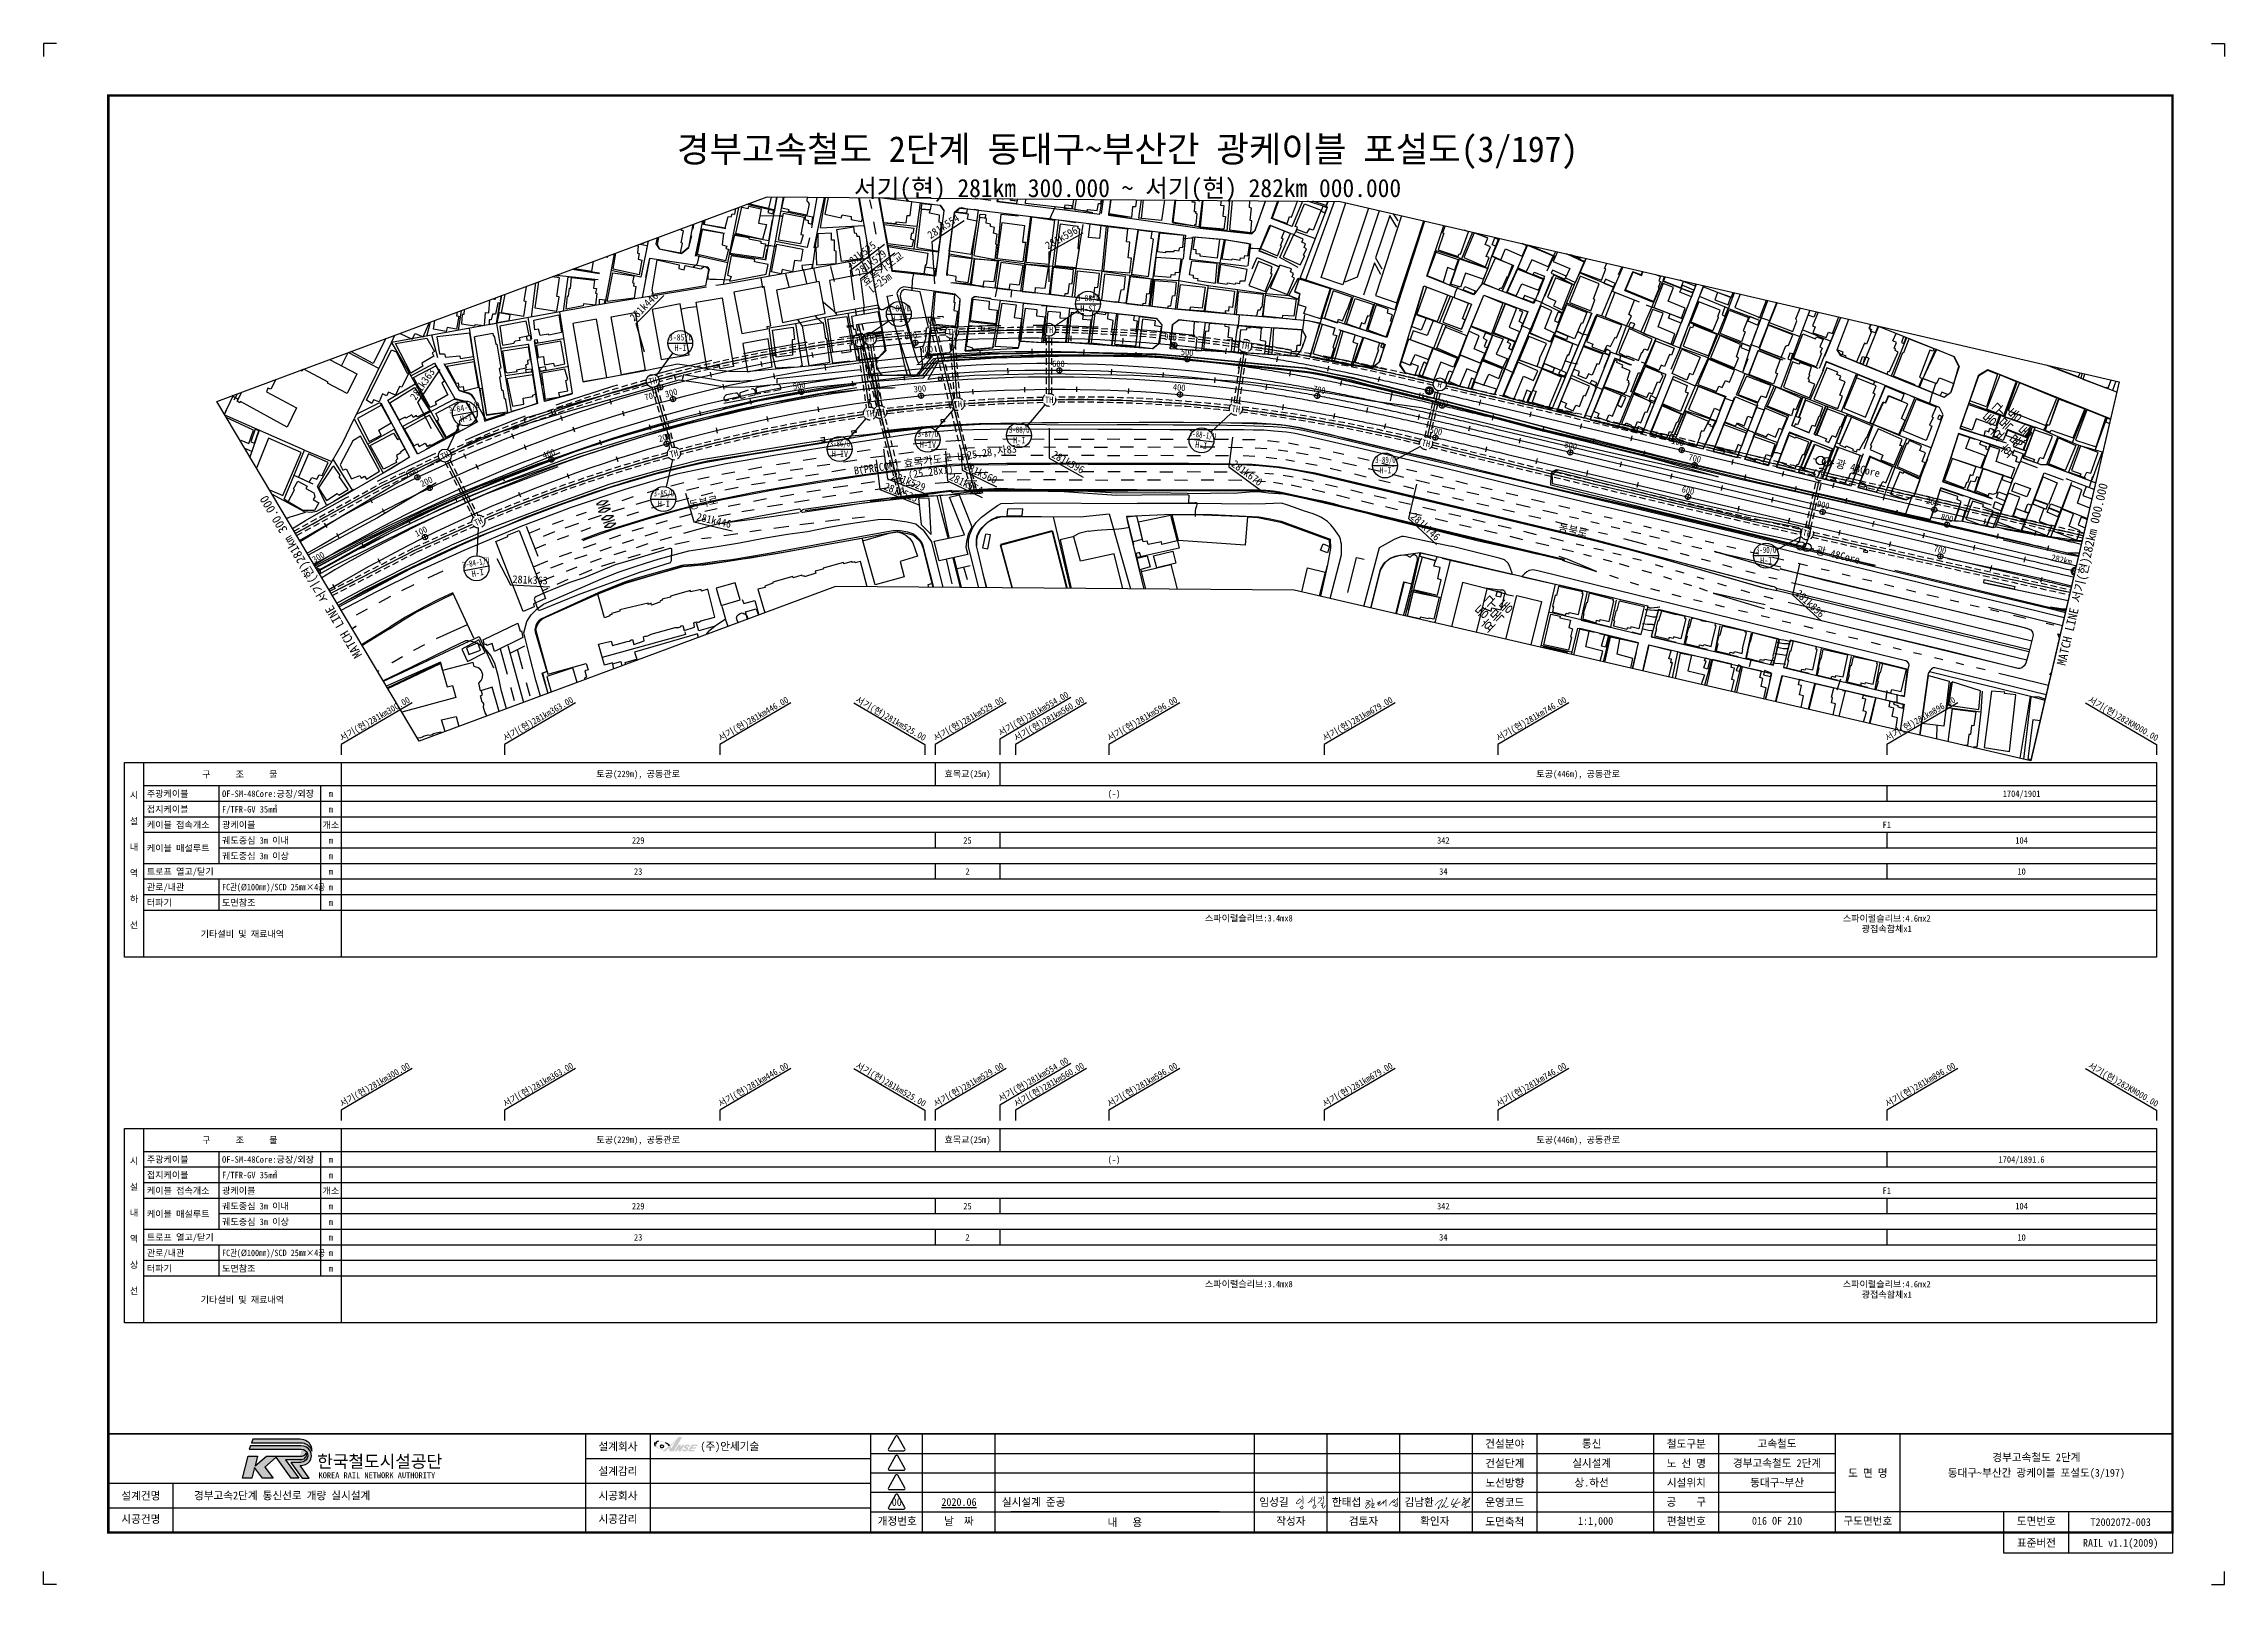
# Paper-space layout '3' of a CAD drawing. Header units: millimetres. Extents: x 0 to 841, y 0 to 594.
# The model-space entities are those that its viewports show. They can reach past a viewport. Long polylines and large blocks are cut down to what shows.
import ezdxf
from ezdxf.enums import TextEntityAlignment as Align
from ezdxf.xclip import XClip

# ---------------------------------------------------------------- set-up
doc = ezdxf.new("R2010")
doc.units = ezdxf.units.MM
doc.header["$LTSCALE"] = 10
doc.header["$MEASUREMENT"] = 0
doc.header["$XCLIPFRAME"] = 2
for name, pattern in [('A-CENTR01', [2, 1.25, -0.25, 0.25, -0.25]), ('DASHED', [0.75, 0.5, -0.25]), ('DASHEDX2', [1.5, 1, -0.5]), ('HIDDEN', [0.375, 0.25, -0.125])]:
    doc.linetypes.add(name, pattern=pattern)
for name, color, linetype in [('TD-MANH', 4, 'Continuous'), ('TD-SCRT-CCTV', 4, 'Continuous'), ('TN-CABL', 4, 'Continuous'), ('TN-MACL', 6, 'A-CENTR01'), ('TN-MACT', 6, 'Continuous'), ('TN-MANH', 4, 'Continuous'), ('TN-TEXT', 3, 'Continuous'), ('TT-TABL-LIN1', 4, 'Continuous'), ('TT-TABL-LIN2', 1, 'Continuous'), ('TT-TABL-TEX1', 6, 'Continuous'), ('TT-TABL-TEX2', 3, 'Continuous'), ('TX-BORD', 7, 'Continuous'), ('TZ-BASE', 253, 'Continuous'), ('TZ-CABL', 4, 'Continuous'), ('TZ-LEAL', 1, 'Continuous'), ('TZ-LEAT', 3, 'Continuous'), ('TZ-SYMB', 1, 'Continuous')]:
    doc.layers.add(name, color=color, linetype=linetype)
doc.layers.add('TX-PAPR', color=2, linetype='Continuous', plot=False)
doc.styles.add('KORAIL', font='GulimChe.ttf')
doc.styles.get("Standard").update_dxf_attribs({"font": 'GulimChe.ttf'})
doc.styles.add('SYMBTEXT', font='GulimChe.ttf')
doc.styles.add('TB_TEXT', font='GulimChe.ttf')
doc.styles.add('TB_WBTXT', font='GulimChe.ttf')
doc.linetypes.add('TRACKS', pattern='A,3.81,[130,ltypeshp.shx,S=6.35,R=0,X=0,Y=0],3.81', length=7.62)
doc.linetypes.add('ZIGZAG', pattern='A,0.0001,-0.2,[131,ltypeshp.shx,S=0.2,R=0,X=-0.2,Y=0],-0.4,[131,ltypeshp.shx,S=0.2,R=180,X=0.2,Y=0],-0.2', length=0.8001)

psp = doc.layouts.new('3')

msp = doc.modelspace()

# ---------------------------------------------------------------- texts
at = {"layer": 'TD-MANH', "style": 'SYMBTEXT'}
msp.add_attdef('H', text='H', height=2.5, rotation=348.09845, dxfattribs=at).set_placement((3815.3, 1507.65), align=Align.MIDDLE_CENTER)
at = {"layer": 'TN-MACT'}
for s, rotation, p in [('MATCH LINE 서기(현)281km 300.000', 120.78645, (3379.9, 1433.43)), ('MATCH LINE 서기(현)282km 000.000', 76.83731, (4063.1, 1434.48))]:
    msp.add_text(s, height=3.5, rotation=rotation, dxfattribs=at).set_placement(p, align=Align.MIDDLE_CENTER)
at = {"layer": 'TN-TEXT', "extrusion": (-1.40252e-07, -3.62311e-07, 1)}
msp.add_text('광 48Core', height=3, rotation=346.95119, dxfattribs=at).set_placement((3968.13, 1477.23, 0), align=Align.MIDDLE_LEFT)
at = {"layer": 'TN-TEXT', "extrusion": (3.34289e-08, 3.87069e-07, 1)}
msp.add_text('광 48Core', height=3, rotation=346.95119, dxfattribs=at).set_placement((3960.39, 1443.85, 0), align=Align.MIDDLE_LEFT)
at = {"layer": 'TT-TABL-TEX2'}
for s, p in [('토공(229m), 공동관로', (3506.18, 1357.37)), ('효목교(25m)', (3633.18, 1357.37)), ('토공(446m), 공동관로', (3868.68, 1357.37)), ('스파이럴슬리브:4.6mx2', (3987.68, 1301.87)), ('광접속함체x1', (3987.68, 1297.87)), ('토공(229m), 공동관로', (3506.18, 1216.35)), ('효목교(25m)', (3633.18, 1216.35)), ('토공(446m), 공동관로', (3868.68, 1216.35)), ('스파이럴슬리브:4.6mx2', (3987.68, 1160.85)), ('광접속함체x1', (3987.68, 1156.85))]:
    msp.add_text(s, height=2.5, dxfattribs=at).set_placement(p, align=Align.MIDDLE)
for s, p in [('(-)', (3689.68, 1349.87)), ('1704/1901', (4039.68, 1349.87)), ('F1', (3987.68, 1337.87)), ('229', (3506.18, 1331.87)), ('25', (3633.18, 1331.87)), ('342', (3816.68, 1331.87)), ('104', (4039.68, 1331.87)), ('23', (3506.18, 1319.87)), ('2', (3633.18, 1319.87)), ('34', (3816.68, 1319.87)), ('10', (4039.68, 1319.87)), ('스파이럴슬리브:3.4mx8', (3741.68, 1301.87)), ('(-)', (3689.68, 1208.85)), ('1704/1891.6', (4039.68, 1208.85)), ('F1', (3987.68, 1196.85)), ('229', (3506.18, 1190.85)), ('25', (3633.18, 1190.85)), ('342', (3816.68, 1190.85)), ('104', (4039.68, 1190.85)), ('23', (3506.18, 1178.85)), ('2', (3633.18, 1178.85)), ('34', (3816.68, 1178.85)), ('10', (4039.68, 1178.85)), ('스파이럴슬리브:3.4mx8', (3741.68, 1160.85))]:
    msp.add_text(s, height=2.5, dxfattribs=at).set_placement(p, align=Align.MIDDLE_CENTER)
at = {"layer": 'TZ-LEAT'}
for s, rotation, p in [('서기(현)281km554.00', 30, (3659.18, 1379.66)), ('서기(현)281km300.00', 30, (3405.18, 1377.66)), ('서기(현)281km363.00', 30, (3468.18, 1377.66)), ('서기(현)281km446.00', 30, (3551.18, 1377.66)), ('서기(현)281km525.00', 330, (3602.99, 1377.78)), ('서기(현)281km529.00', 30, (3634.18, 1377.66)), ('서기(현)281km560.00', 30, (3665.18, 1377.66)), ('서기(현)281km596.00', 30, (3701.18, 1377.66)), ('서기(현)281km679.00', 30, (3784.18, 1377.66)), ('서기(현)281km746.00', 30, (3851.18, 1377.66)), ('서기(현)281km896.00', 30, (4001.18, 1377.66)), ('서기(현)282KM000.00', 330, (4078.29, 1377.7)), ('서기(현)281km300.00', 30, (3405.18, 1236.64)), ('서기(현)281km363.00', 30, (3468.18, 1236.64)), ('서기(현)281km446.00', 30, (3551.18, 1236.64)), ('서기(현)281km525.00', 330, (3602.99, 1236.75)), ('서기(현)281km529.00', 30, (3634.18, 1236.64)), ('서기(현)281km554.00', 30, (3659.18, 1238.64)), ('서기(현)281km560.00', 30, (3665.18, 1236.64)), ('서기(현)281km596.00', 30, (3701.18, 1236.64)), ('서기(현)281km679.00', 30, (3784.18, 1236.64)), ('서기(현)281km746.00', 30, (3851.18, 1236.64)), ('서기(현)281km896.00', 30, (4001.18, 1236.64)), ('서기(현)282KM000.00', 330, (4078.29, 1236.67))]:
    msp.add_text(s, height=2.5, rotation=rotation, dxfattribs=at).set_placement(p, align=Align.CENTER)

# ---------------------------------------------------------------- blocks, each defined once
blk = doc.blocks.new('CXGLOGO-UNIT-KRNA-COLOR')
h = blk.add_hatch(color=166)
edge = h.paths.add_edge_path()
edge.add_arc((15.3, 4.2), 10, 59.195, 87.6904)
edge.add_line((15.7, 14.2), (-14.6, 14.2))
edge.add_line((-14.6, 14.2), (-15.4, 11.9))
edge.add_line((-15.4, 11.9), (17.3, 11.9))
edge.add_arc((16.4, 4.8), 7.13, 14.4338, 82.8523, ccw=False)
edge.add_arc((17.2, 7.5), 6.18, 351.2788, 418.625)
h = blk.add_hatch(color=166)
edge = h.paths.add_edge_path()
edge.add_line((-17.6, 3.4), (-11.6, 3.4))
edge.add_line((-11.6, 3.4), (-13.1, -2.8))
edge.add_line((-13.1, -2.8), (-5.8, 3.4))
edge.add_line((-5.8, 3.4), (16.9, 3.4))
edge.add_arc((16.5, 6.7), 3.37, 277.1672, 339.2536)
edge.add_arc((16.5, 4.5), 3.37, -86.0611, 17.644, ccw=False)
edge.add_line((16.7, 1.1), (6.4, 1.1))
edge.add_line((6.4, 1.1), (15, -10.7))
edge.add_line((15, -10.7), (10.1, -10.7))
edge.add_line((10.1, -10.7), (0.4, 2.7))
edge.add_line((0.4, 2.7), (-6.9, -3.7))
edge.add_line((-6.9, -3.7), (-1.4, -10.8))
edge.add_line((-1.4, -10.8), (-8.3, -10.8))
edge.add_line((-8.3, -10.8), (-13.5, -4))
edge.add_line((-13.5, -4), (-15.1, -10.8))
edge.add_line((-15.1, -10.8), (-21.2, -10.8))
edge.add_line((-21.2, -10.8), (-17.6, 3.4))
h = blk.add_hatch(color=46)
edge = h.paths.add_edge_path()
edge.add_arc((15.4, 5.5), 6.16, 269.178, 301.5498, ccw=False)
edge.add_line((15.3, -0.7), (9.8, -0.7))
edge.add_line((9.8, -0.7), (17.2, -10.8))
edge.add_line((17.2, -10.8), (21.7, -10.8))
edge.add_line((21.7, -10.8), (15.9, -2.7))
edge.add_arc((15.5, 6.1), 8.86, 272.286, 317.0312)
edge.add_arc((16.8, 3.7), 6.34, 325.2805, 452.1314)
edge.add_line((16.5, 10), (-16, 10))
edge.add_line((-16, 10), (-16.8, 7.8))
edge.add_line((-16.8, 7.8), (16.6, 7.8))
edge.add_arc((16.8, 3.8), 3.99, -62.7193, 92.2922, ccw=False)
at = {"color": 166}
for points in [[(20.4, 12.8, 0.12498), (15.7, 14.2), (-14.6, 14.2), (-15.4, 11.9), (17.3, 11.9, -0.307728), (23.3, 6.6, 0.302614)], [(-17.6, 3.4), (-11.6, 3.4), (-13.1, -2.8), (-5.8, 3.4), (16.9, 3.4, 0.27773), (19.7, 5.5, -0.486141), (16.7, 1.1), (6.4, 1.1), (15, -10.7), (10.1, -10.7), (0.4, 2.7), (-6.9, -3.7), (-1.4, -10.8), (-8.3, -10.8), (-13.5, -4), (-15.1, -10.8), (-21.2, -10.8)]]:
    blk.add_lwpolyline(points, format="xyb", close=True, dxfattribs=at)
at = {"color": 46}
blk.add_lwpolyline([(18.6, 0.2, -0.142195), (15.3, -0.7), (9.8, -0.7), (17.2, -10.8), (21.7, -10.8), (15.9, -2.7, 0.197757), (22, 0.1, 0.61792), (16.5, 10), (-16, 10), (-16.8, 7.8), (16.6, 7.8, -0.802668)], format="xyb", close=True, dxfattribs=at)
blk = doc.blocks.new('CXGLOGO-KRNA-COLOR')
blk.add_blockref('CXGLOGO-UNIT-KRNA-COLOR', (0, 0))
at = {"color": 166, "style": 'KORAIL'}
for s, height, p in [('한국철도시설공단', 8, (26.8, -4)), ('KOREA RAIL NETWORK AUTHORITY', 3.75, (27.7, -10.8))]:
    blk.add_text(s, height=height, dxfattribs=at).set_placement(p)
blk = doc.blocks.new('TXBLKA1-KRNAH')
at = {"layer": 'TX-BORD'}
h = blk.add_hatch(color=5, dxfattribs=at)
h.paths.add_polyline_path([(241.41, 53.44, 0.096425), (239.85, 54.59, 0.1233), (237.07, 55.37, 0.107959), (236.18, 55.25, 0.147974), (235.63, 54.71, 0.146771), (235.6, 53.86, 0.166867), (235.92, 53.32, 0.084002), (237.3, 52.29, 0.125004), (238.6, 51.98, 0.324316), (238.9, 52.16, 0.181232), (238.8, 52.77, -0.176206), (238.41, 52.66, -0.165955), (238.43, 52.37, -0.236091), (238.11, 52.27, -0.163197), (237.2, 52.6, -0.211159), (236.11, 54.03, -0.492063), (237.15, 55.14, -0.264032), (241.01, 53.12, -0.023302), (238.51, 51.28), (239.75, 51.28, 0.034752), (241.24, 52.65, -0.038457), (241.29, 51.28), (242.97, 51.28), (246.25, 56.8), (244.88, 56.8, -0.036327)])
h.paths.add_polyline_path([(242.08, 52.46), (241.66, 53.16, 0.03885), (244.06, 55.69)], flags=16)
h = blk.add_hatch(color=3, dxfattribs=at)
h.paths.add_polyline_path([(244.79, 51.28), (245.61, 51.28), (247.14, 53.85), (246.32, 53.85), (245.64, 52.71), (245.64, 53.85), (244.83, 53.85), (243.3, 51.28), (244.11, 51.28), (244.79, 52.43)])
h.paths.add_polyline_path([(247.73, 51.85, -0.206701), (247.2, 51.81, -0.316027), (247.06, 51.95, -0.031225), (247.06, 52.07), (246.36, 52.07, 0.483426), (246.52, 51.35, 0.203838), (248.04, 51.43, 0.079762), (248.43, 51.8, 0.172378), (248.58, 52.3, 0.221594), (248.3, 52.81, 0.038449), (247.87, 53.02, -0.563174), (247.89, 53.34, -0.276773), (248.29, 53.37, -0.312628), (248.42, 53.08), (249.21, 53.08, 0.143901), (249.17, 53.48, 0.169249), (248.83, 53.82, 0.119216), (248.04, 53.89, 0.167621), (247.24, 53.47, 0.258991), (246.94, 52.74, 0.208246), (247.3, 52.44, -0.022645), (247.74, 52.2, -0.588103)])
h.paths.add_polyline_path([(249.56, 51.83), (249.82, 52.27), (251.36, 52.27), (251.72, 52.86), (250.18, 52.86), (250.44, 53.3), (251.98, 53.3), (252.31, 53.85), (250, 53.85), (248.47, 51.28), (250.78, 51.28), (251.1, 51.83)])
h.paths.add_polyline_path([(239.05, 53.25, 1), (237.87, 53.25, 1)])
at = {"layer": 'Defpoints', "color": 1}
blk.add_line((836, 594), (841, 594), dxfattribs=at)
for points in [[(5, 594), (0, 594), (0, 589)], [(836, 594), (841, 594), (841, 589)], [(5, 0), (0, 0), (0, 5)], [(836, 0), (841, 0), (841, 5)]]:
    blk.add_lwpolyline(points, dxfattribs=at)
at = {"layer": 'TX-BORD'}
for p, q in [((234, 20), (234, 58)), ((319, 50.5), (549.5, 50.5)), ((339, 20), (339, 58)), ((367, 20), (367, 58)), ((467, 20), (467, 58)), ((495, 20), (495, 58)), ((523, 20), (523, 58)), ((549.5, 50.5), (691, 50.5)), ((576, 20), (576, 58)), ((621, 20), (621, 58)), ((646, 20), (646, 58)), ((716, 20), (716, 58)), ((209, 48.5), (319, 48.5)), ((319, 43), (549.5, 43)), ((549.5, 43), (691, 43)), ((25, 39), (319, 39)), ((50, 20), (50, 39)), ((319, 35.5), (549.5, 35.5)), ((549.5, 35.5), (691, 35.5)), ((25, 29.5), (319, 29.5)), ((319, 28), (691, 28)), ((453.5, 28), (373, 28)), ((821, 28), (691, 28)), ((756, 20), (756, 28)), ((781, 12), (781, 28))]:
    blk.add_line(p, q, dxfattribs=at)
at = {"layer": 'TX-BORD', "const_width": 1}
blk.add_lwpolyline([(821, 20), (25, 20), (25, 574), (821, 574)], close=True, dxfattribs=at)
at = {"layer": 'TX-BORD'}
for points, const_width in [([(25, 58), (821, 58)], 0.5), ([(209, 20), (209, 58)], 0.5), ([(209, 20), (209, 58)], 0.5), ([(319, 20), (319, 58)], 0.5), ([(551, 20), (551, 58)], 0.5), ([(691, 20), (691, 58)], 0.5), ([(489.16, 32.47), (490.23, 32.6)], 0.24), ([(510.02, 32.43), (511.22, 32.3), (511.29, 32.17), (511.29, 31.91), (509.68, 31.25), (511.29, 31.91), (511.93, 32.15), (511.29, 31.91), (510.45, 30.87), (510.06, 30.25), (509.86, 29.88), (509.82, 29.64), (509.85, 29.48), (509.94, 29.38), (510.07, 29.35), (510.38, 29.36), (511.09, 29.84), (511.32, 30.09), (511.53, 30.37), (511.52, 30.66), (511.47, 30.83), (511.33, 30.95), (511.02, 30.99), (510.45, 30.87)], 0.24), ([(511.96, 33.12), (512.32, 32.9), (512.39, 32.4), (512.31, 31.14), (512.21, 29.77), (512.24, 29.56), (512.39, 29.52), (512.61, 29.55), (512.95, 29.62), (513.48, 29.76)], 0.24), ([(512.31, 31.14), (512.99, 31.2), (513.13, 31.16), (513.03, 30.78), (512.21, 29.77)], 0.24), ([(514.32, 31.57), (514.59, 31.64), (515.5, 32.11), (514.59, 31.64), (514.69, 31.19), (514.15, 30.85), (514.69, 31.19), (515.47, 31.61), (514.75, 30.62), (514.93, 30.41), (515.2, 30.4), (515.62, 30.7), (516.67, 31.8), (516.69, 32.23), (516.67, 31.8), (516.66, 31.21), (517.64, 32.57), (517.67, 29.98)], 0.24), ([(521.05, 32.83), (519.79, 31.7), (518.83, 30.43), (519.79, 31.7), (520.42, 32.27), (520.32, 31.82), (520.41, 31.55), (520.64, 31.46), (521, 31.65), (520.94, 31.92), (522.01, 32.93), (522.02, 33.4), (522.01, 32.93), (521.99, 31.92), (521.99, 31.59), (521.7, 31.85), (521.99, 31.59), (522.08, 31.07), (522.06, 30.3), (521.97, 30), (521.58, 29.93), (521.29, 29.99), (521.13, 30.2), (521.17, 30.65), (521.36, 30.97), (521.77, 31.01), (522.08, 31)], 0.24), ([(521.15, 30.43), (520.87, 30.43), (520.47, 30.53), (520.28, 30.68)], 0.24)]:
    blk.add_lwpolyline(points, dxfattribs=dict(at, const_width=const_width))
for points in [[(328.58, 57.05), (325.78, 52.19, 0.57735), (326.17, 51.52), (331.78, 51.52, 0.57735), (332.17, 52.19), (329.36, 57.05, 0.57735)], [(328.58, 49.55), (325.78, 44.69, 0.57735), (326.17, 44.02), (331.78, 44.02, 0.57735), (332.17, 44.69), (329.36, 49.55, 0.57735)], [(328.58, 42.05), (325.78, 37.19, 0.57735), (326.17, 36.52), (331.78, 36.52, 0.57735), (332.17, 37.19), (329.36, 42.05, 0.57735)], [(328.58, 34.55), (325.78, 29.69, 0.57735), (326.17, 29.02), (331.78, 29.02, 0.57735), (332.17, 29.69), (329.36, 34.55, 0.57735)]]:
    blk.add_lwpolyline(points, format="xyb", close=True, dxfattribs=at)
at = {"layer": 'TX-BORD', "const_width": 0.24}
for points in [[(485.57, 34.24, -0.031521), (485.64, 32.12, 0.015452), (485.64, 30.85, 0.488947)], [(489.3, 33.6, -0.116912), (488.11, 31.72, -0.245276), (487.54, 31.55, -2.571837)], [(490.15, 33.87, -0.089273), (490.12, 31.67, 0.068943), (490.06, 30.69, 0.261353)], [(493.32, 34.22, -0.102288), (493.6, 33.42, -0.080289), (493.6, 33.07, 0.066761), (493.58, 32.62, -0.06278), (493.53, 31.56, 8.85417)], [(547.43, 33.59, -0.145348), (547.88, 33.43, -0.307225), (547.95, 33.23, -0.212679), (547.38, 32.49, -0.113681), (548.62, 33.04, -0.266507), (548.74, 33, -3.538723)], [(484.54, 33.09, 0.071134), (483.15, 31.48, 0.394214), (483.21, 31.1, 0.224261), (483.52, 31.04, 0.193438), (484.97, 32.08, 0.544983), (484.67, 32.72, 0.066146), (484.03, 32.72, 27.196208)], [(484.41, 29.84, 0.02121), (484.98, 29.12, 0.409369), (485.14, 29.11, -0.211811), (485.49, 29.21, 0.416377), (485.62, 29.3, 0.123643), (485.54, 30.12, 0.523631), (485.28, 30.19, -0.072983), (484.51, 29.7, 0.005941)], [(488.57, 32.27, -0.142438), (489.07, 31.68, 5.949847)], [(490.05, 30.54, 0.235154), (489.49, 29.9, 0.345857), (489.7, 29.41, 0.306746), (490.2, 29.45, 0.103095), (490.63, 29.98, 0.395571), (490.49, 30.5, 0.242915), (490.05, 30.54, 6.064713)], [(491.55, 33.36, 0.139976), (491.83, 33.26, 0.096355), (492.64, 33.37, -0.240321), (492.85, 33.34, -0.353191), (492.93, 33.05, -0.157335), (491.33, 31.22, -6.381378)], [(492.46, 31.11), (493.22, 31.4, -0.375176), (493.45, 31.31, -0.266244), (493.45, 31.13, -0.042219), (493.07, 30.6, -0.159939), (492.63, 30.34, -0.171647), (493.2, 30.37, -0.458058), (493.29, 30.17, 0.159326), (493.23, 29.58, 0.227707), (493.39, 29.37, 0.407988), (493.73, 29.47, -0.001483), (493.89, 29.78, 0.004186), (494.14, 30.24, -0.100484), (494.33, 30.47, -0.346277)], [(536.7, 30.48, -0.382901), (536.65, 30.71, -0.12512), (539.4, 32.69, -0.474239), (539.59, 32.59, -0.046113), (537.92, 29.73, 0.151113), (537.77, 29.29, 0.58991), (537.88, 29.22, 0.096338), (538.33, 29.72, 2.196927)], [(540.73, 33.09, -0.071383), (541.05, 33.41, -0.346917), (541.16, 33.41, -0.258278), (541.18, 33.35, -0.079918), (541.06, 32.96, -0.048596), (539.06, 29.69, 0.947427), (539.13, 29.64, -0.022437), (540.04, 30.36, -0.344585), (540.2, 30.35, -0.12284), (540.25, 30.29, 0.011347), (540.43, 29.85, 0.194638), (540.6, 29.69, 0.189435), (540.9, 29.69, 0.009404), (541.84, 30.24, 3.287276)], [(543.84, 33.07, 0.030212), (542.85, 31.06, 0.575113), (543.08, 30.76, 0.043168), (545.96, 31.58, 0.237594), (546.32, 31.98, 1.260425)], [(545.61, 33.11, 0.150889), (545.13, 32.65, 0.025288), (543.37, 29.61), (544.07, 30.23, -0.448359), (544.33, 30.16, 0.073819), (544.59, 29.67, 0.359456), (544.94, 29.59, 0.031982), (545.26, 29.77, 3.102048)], [(547.6, 31.85, 0.23976), (547.57, 31.5, 0.345796), (547.69, 31.43, 0.195352), (548.64, 32.18, 0.393888), (548.6, 32.35, 0.293784), (548.35, 32.35, 0.099623), (547.44, 31.43, 0.02205), (546.93, 30.69, 0.380988), (546.98, 30.44, 0.18866), (547.1, 30.41), (549.22, 31.59, 0.122154), (549.44, 31.8), (550.04, 33.22, 0.396041), (549.99, 33.36, 0.224142), (549.88, 33.36, 0.078358), (549.02, 32.08), (547.95, 29.67, 0.444285), (547.97, 29.61), (548.29, 29.6, 0.179185), (548.5, 29.67), (549.15, 30.07, -0.135616), (549.34, 30.12), (550.04, 30.11)]]:
    blk.add_lwpolyline(points, format="xyb", dxfattribs=at)
at = {"layer": 'TX-BORD'}
blk.add_lwpolyline([(821, 20), (821, 12), (756, 12), (756, 20)], close=True, dxfattribs=at)
at = {"layer": 'TX-BORD', "color": 3}
blk.add_circle((238.46, 53.25), 0.594, dxfattribs=at)
at = {"layer": 'TX-BORD', "color": 5}
for centre, radius, start, end in [((237.04, 54.23), 1.49, 161.17216, 194.57108), ((236.55, 54.06), 0.967, 192.10036, 229.99429), ((237.06, 54.19), 0.96, 84.64387, 189.44431), ((237.68, 50.02), 5.06, 42.58477, 64.6157)]:
    blk.add_arc(centre, radius, start, end, dxfattribs=at)
at = {"layer": 'TX-BORD', "xscale": 0.6, "yscale": 0.6}
blk.add_blockref('CXGLOGO-KRNA-COLOR', (89.41, 47.41), dxfattribs=at)
at = {"layer": 'TX-BORD', "style": 'TB_TEXT'}
for s, p in [('설계회사', (221.5, 53.25)), ('건설분야', (563.5, 54.25)), ('철도구분', (633.5, 54.25)), ('설계감리', (221.5, 43.75)), ('건설단계', (563.5, 46.75)), ('노 선 명', (633.5, 46.75)), ('도 면 명', (703.5, 43)), ('설계건명', (37.5, 34.25)), ('시공회사', (221.5, 34.25)), ('노선방향', (563.5, 39.25)), ('시설위치', (633.5, 39.25)), ('시공건명', (37.5, 25.25)), ('시공감리', (221.5, 25.25)), ('개정번호', (329.21, 24.5)), ('날  짜', (353, 24.5)), ('내   용', (417, 24)), ('작성자', (481, 24.5)), ('검토자', (509, 24.5)), ('확인자', (536.5, 24.5)), ('운영코드', (563.5, 31.75)), ('도면축척', (563.5, 24.25)), ('공    구', (633.5, 31.75)), ('편철번호', (633.5, 24.5)), ('구도면번호', (703.5, 24.51)), ('도면번호', (768.5, 24.51))]:
    blk.add_text(s, height=3, dxfattribs=at).set_placement(p, align=Align.MIDDLE)
blk.add_text('표준버전', height=3, dxfattribs=at).set_placement((768.5, 16), align=Align.MIDDLE_CENTER)
at = {"layer": 'TX-BORD', "style": 'TB_TEXT', "flags": 1}
blk.add_attdef('TD_CLASSCODE', text='', height=3, dxfattribs=at).set_placement((25, 577.54), align=Align.MIDDLE_LEFT)
at = {"layer": 'TX-BORD'}
for tag, height, style, p in [('TB_MTITIL', 10, 'TB_WBTXT', (418, 553.33)), ('TB_STITL', 7, 'TB_WBTXT', (418, 538.33)), ('TR_RNUM4', 3, 'TB_TEXT', (329, 54.25)), ('TR_RDAT4', 3, 'TB_TEXT', (353, 54.25)), ('TD_FIELD', 3, 'TB_TEXT', (597, 54.25)), ('TD_RLCLASS', 3, 'TB_TEXT', (668.5, 54.25)), ('TD_DNAME_TOP', 3, 'TB_TEXT', (768.5, 48.98)), ('TR_RNUM3', 3, 'TB_TEXT', (329, 46.75)), ('TR_RDAT3', 3, 'TB_TEXT', (353, 46.75)), ('TD_CSTEP', 3, 'TB_TEXT', (597, 46.75)), ('TD_RLNAME', 3, 'TB_TEXT', (668.5, 46.75)), ('TD_DNAME_MAIN', 3, 'TB_TEXT', (768.5, 43)), ('TR_RNUM2', 3, 'TB_TEXT', (329, 39.25)), ('TR_RDAT2', 3, 'TB_TEXT', (353, 39.25)), ('TD_DIRCODE', 3, 'TB_TEXT', (597, 39.25)), ('TD_RLSECT', 3, 'TB_TEXT', (668.5, 39.25)), ('TD_DNAME_BOT', 3, 'TB_TEXT', (768.5, 36.98)), ('TR_RNUM1', 3, 'TB_TEXT', (329, 31.75)), ('TR_RDAT1', 3, 'TB_TEXT', (353, 31.75)), ('TD_SYSCODE', 3, 'TB_TEXT', (597, 31.75)), ('SCALE', 3, 'TB_TEXT', (598.5, 24.45)), ('TD_CSECT', 3, 'TB_TEXT', (668.5, 31.75)), ('TD_DWGNO', 3, 'TB_TEXT', (668.5, 24.5)), ('TD_DWGCODE_PREV', 3, 'TB_TEXT', (736, 24)), ('TD_DWGCODE', 3, 'TB_TEXT', (801, 24)), ('TD_VERSION', 3, 'TB_TEXT', (801, 16))]:
    blk.add_attdef(tag, text='', height=height, dxfattribs=dict(at, style=style)).set_placement(p, align=Align.MIDDLE_CENTER)
at = {"layer": 'TX-BORD', "style": 'TB_TEXT'}
for tag, p in [('TD_DCOMP', (253.27, 53.25)), ('TR_RCON4', (369.52, 54.25)), ('TR_DGN4', (468.83, 54.25)), ('TR_CHK4', (496.83, 54.25)), ('TR_APP4', (524.83, 54.25)), ('TD_DSCCOMP', (253.27, 43.75)), ('TR_RCON3', (369.52, 46.75)), ('TR_DGN3', (468.83, 46.75)), ('TR_CHK3', (496.83, 46.75)), ('TR_APP3', (524.83, 46.75)), ('TD_DNAME', (58, 34.25)), ('TD_CCOMP', (253.27, 34.25)), ('TR_RCON2', (369.52, 39.25)), ('TR_DGN2', (468.83, 39.25)), ('TR_CHK2', (496.83, 39.25)), ('TR_APP2', (524.83, 39.25)), ('TD_CNAME', (58, 25.15)), ('TD_CSCOMP', (253.27, 25.25)), ('TR_RCON1', (369.52, 31.75)), ('TR_DGN1', (468.83, 31.75)), ('TR_CHK1', (496.83, 31.75)), ('TR_APP1', (524.83, 31.75))]:
    blk.add_attdef(tag, text='', height=3, dxfattribs=at).set_placement(p, align=Align.MIDDLE_LEFT)
blk = doc.blocks.new('JD-DRDHDHDFHDHF')
at = {"layer": 'TZ-BASE', "linetype": 'HIDDEN'}
for p, q in [((203.94, 94.72), (209.74, 95.45)), ((203.94, 94.72), (204.06, 94.24)), ((204.06, 94.24), (207.66, 94.68)), ((207.54, 95.17), (217.7, 54.1)), ((208.34, 95.27), (218.5, 54.19)), ((209.74, 95.45), (219.91, 54.35)), ((235.15, 97.98), (241.02, 98.43)), ((235.15, 97.98), (245.39, 56.61)), ((236.57, 98.09), (246.81, 56.69)), ((237.38, 98.15), (247.62, 56.74)), ((237.5, 97.66), (241.14, 97.94)), ((241.02, 98.43), (241.14, 97.94)), ((217.7, 54.1), (219.91, 54.35)), ((217.75, 53.93), (219.95, 54.19)), ((247.62, 56.74), (245.39, 56.61)), ((245.47, 56.3), (247.71, 56.41)), ((224.04, 28.48), (222.03, 28.27)), ((226.37, 28.23), (222.16, 27.78)), ((253.39, 30.12), (256.25, 30.22)), ((254.08, 30.65), (256.12, 30.72))]:
    blk.add_line(p, q, dxfattribs=at)
at = {"layer": 'TZ-BASE'}
for p, q in [((190.51, 84.45), (190.82, 82.47)), ((190.51, 84.45), (190.82, 82.47)), ((210.36, 87.17), (210.6, 85.19)), ((210.36, 87.17), (210.6, 85.19)), ((230.29, 89.18), (230.46, 87.18)), ((230.29, 89.18), (230.46, 87.18)), ((235.27, 84.19), (235.43, 82.2)), ((250.29, 90.46), (250.38, 88.46)), ((250.29, 90.46), (250.38, 88.46)), ((255.27, 85.38), (255.35, 83.38)), ((270.32, 91.01), (270.34, 89.01)), ((270.32, 91.01), (270.34, 89.01)), ((275.3, 85.83), (275.31, 83.83)), ((290.35, 90.83), (290.3, 88.83)), ((290.35, 90.83), (290.3, 88.83)), ((295.34, 85.56), (295.27, 83.56)), ((310.37, 89.92), (310.24, 87.92)), ((310.37, 89.92), (310.24, 87.92)), ((315.35, 84.56), (315.21, 82.57)), ((330.33, 88.29), (330.14, 86.3)), ((330.33, 88.29), (330.14, 86.3)), ((350.23, 85.93), (349.96, 83.95)), ((350.23, 85.93), (349.96, 83.95)), ((151.18, 76.84), (151.63, 74.89)), ((151.18, 76.84), (151.63, 74.89)), ((170.77, 81), (171.15, 79.04)), ((170.77, 81), (171.15, 79.04)), ((175.71, 76.29), (176.08, 74.33)), ((195.47, 79.65), (195.77, 77.67)), ((215.33, 82.28), (215.55, 80.29)), ((225.94, 75.75), (226.15, 73.76)), ((245.91, 77.41), (246.04, 75.41)), ((265.92, 78.34), (265.98, 76.34)), ((285.96, 78.54), (285.94, 76.54)), ((305.99, 78.01), (305.9, 76.02)), ((325.98, 76.76), (325.82, 74.77)), ((335.31, 82.83), (335.1, 80.84)), ((355.19, 80.38), (354.91, 78.4)), ((370.03, 82.86), (369.69, 80.89)), ((370.03, 82.86), (369.69, 80.89)), ((374.97, 77.23), (374.63, 75.26)), ((389.72, 79.2), (389.32, 77.24)), ((389.72, 79.2), (389.32, 77.24)), ((131.74, 71.96), (132.26, 70.03)), ((131.74, 71.96), (132.26, 70.03)), ((136.64, 67.44), (137.15, 65.51)), ((156.1, 72.22), (156.54, 70.27)), ((186.26, 70.27), (186.6, 68.3)), ((206.05, 73.37), (206.32, 71.39)), ((232.46, 68.76), (232.65, 66.77)), ((252.44, 70.31), (252.56, 68.31)), ((272.46, 71.13), (272.5, 69.14)), ((292.49, 71.23), (292.46, 69.23)), ((312.52, 70.6), (312.42, 68.6)), ((332.5, 69.24), (332.33, 67.25)), ((345.92, 74.78), (345.69, 72.79)), ((365.77, 72.07), (365.47, 70.1)), ((385.52, 68.7), (385.15, 66.74)), ((394.65, 73.5), (394.25, 71.54)), ((409.31, 75.09), (408.88, 73.13)), ((409.31, 75.09), (408.88, 73.13)), ((414.23, 69.34), (413.43, 65.82)), ((428.83, 70.68), (428.38, 68.73)), ((428.83, 70.68), (428.38, 68.73)), ((93.47, 60.12), (94.13, 58.23)), ((93.47, 60.12), (94.13, 58.23)), ((112.5, 66.39), (113.09, 64.48)), ((112.5, 66.39), (113.09, 64.48)), ((117.37, 61.96), (117.95, 60.04)), ((147.07, 61.92), (147.56, 59.98)), ((166.59, 66.45), (167.01, 64.49)), ((173.06, 59.76), (173.47, 57.81)), ((192.75, 63.48), (193.08, 61.51)), ((212.56, 66.48), (212.82, 64.5)), ((352.43, 67.15), (352.19, 65.17)), ((372.27, 64.35), (371.95, 62.37)), ((392, 60.89), (391.62, 58.93)), ((404.79, 63.24), (404.38, 61.28)), ((424.71, 60.53), (424.27, 58.58)), ((433.74, 64.91), (433.29, 62.96)), ((448.3, 66.12), (447.85, 64.17)), ((448.3, 66.12), (447.85, 64.17)), ((453.22, 60.34), (452.76, 58.39)), ((467.77, 61.53), (467.31, 59.59)), ((467.77, 61.53), (467.31, 59.59)), ((74.68, 53.16), (75.41, 51.3)), ((74.68, 53.16), (75.41, 51.3)), ((98.31, 55.77), (98.96, 53.88)), ((108.6, 50.74), (109.23, 48.84)), ((127.74, 56.68), (128.29, 54.76)), ((153.52, 55.33), (154, 53.39)), ((411.62, 56.93), (411.21, 54.98)), ((431.17, 52.62), (430.72, 50.67)), ((444.21, 56.04), (443.75, 54.09)), ((453.43, 55.15), (502.89, 43.5)), ((463.67, 51.45), (463.22, 49.51)), ((472.68, 55.75), (472.23, 53.81)), ((487.24, 56.95), (486.78, 55)), ((487.24, 56.95), (486.78, 55)), ((492.15, 51.17), (491.69, 49.22)), ((506.71, 52.36), (506.25, 50.42)), ((506.71, 52.36), (506.25, 50.42)), ((56.16, 45.52), (56.96, 43.69)), ((56.16, 45.52), (56.96, 43.69)), ((79.49, 48.9), (80.21, 47.04)), ((89.7, 44.11), (90.39, 42.23)), ((114.99, 44.36), (115.61, 42.45)), ((134.16, 50.2), (134.7, 48.27)), ((450.65, 48.1), (450.2, 46.15)), ((455.83, 49.96), (501.85, 39.12)), ((470.12, 43.51), (469.67, 41.57)), ((483.14, 46.87), (482.68, 44.92)), ((502.61, 42.28), (502.15, 40.34)), ((511.62, 46.58), (511.16, 44.64)), ((526.17, 47.78), (525.72, 45.83)), ((526.17, 47.78), (525.72, 45.83)), ((545.64, 43.19), (545.18, 41.25)), ((545.64, 43.19), (545.18, 41.25)), ((37.93, 37.22), (38.79, 35.41)), ((37.93, 37.22), (38.79, 35.41)), ((60.93, 41.35), (61.72, 39.51)), ((71.04, 36.79), (71.81, 34.94)), ((96.05, 37.82), (96.74, 35.95)), ((489.59, 38.93), (489.13, 36.98)), ((509.06, 34.34), (508.6, 32.4)), ((522.08, 37.7), (521.62, 35.75)), ((531.09, 42), (530.63, 40.05)), ((550.55, 37.41), (550.09, 35.47)), ((565.11, 38.61), (564.65, 36.66)), ((565.11, 38.61), (564.65, 36.66)), ((584.58, 34.02), (584.12, 32.08)), ((584.58, 34.02), (584.12, 32.08)), ((20.01, 28.25), (20.94, 26.48)), ((20.01, 28.25), (20.94, 26.48)), ((42.66, 33.13), (43.52, 31.32)), ((52.67, 28.8), (53.5, 26.99)), ((77.36, 30.61), (78.11, 28.76)), ((528.53, 29.76), (528.07, 27.81)), ((541.54, 33.11), (541.09, 31.17)), ((561.01, 28.53), (560.55, 26.58)), ((570.02, 32.83), (569.56, 30.88)), ((589.49, 28.24), (589.03, 26.3)), ((604.04, 29.44), (603.58, 27.49)), ((604.04, 29.44), (603.58, 27.49)), ((2.43, 18.64), (3.42, 16.91)), ((2.43, 18.64), (3.42, 16.91)), ((24.7, 24.25), (25.62, 22.48)), ((34.6, 20.15), (35.49, 18.37)), ((58.94, 22.72), (59.76, 20.89)), ((547.99, 25.17), (547.54, 23.23)), ((567.46, 20.59), (567, 18.64)), ((580.48, 23.94), (580.02, 22)), ((599.95, 19.36), (599.49, 17.41)), ((608.96, 23.66), (608.5, 21.71)), ((623.51, 24.85), (623.05, 22.91)), ((623.51, 24.85), (623.05, 22.91)), ((628.42, 19.07), (627.96, 17.13)), ((642.98, 20.27), (642.52, 18.32)), ((642.98, 20.27), (642.52, 18.32)), ((7.08, 14.73), (8.06, 12.98)), ((16.85, 10.85), (17.81, 9.1)), ((40.83, 14.16), (41.71, 12.37)), ((586.93, 16), (586.47, 14.06)), ((606.4, 11.42), (605.94, 9.47)), ((619.41, 14.77), (618.95, 12.83)), ((638.88, 10.19), (638.42, 8.24)), ((647.89, 14.49), (647.43, 12.54)), ((662.45, 15.68), (661.99, 13.74)), ((662.45, 15.68), (661.99, 13.74)), ((667.36, 9.9), (666.9, 7.96)), ((-0.54, 0.91), (0.48, -0.8)), ((23.03, 4.95), (23.98, 3.2)), ((625.86, 6.83), (625.4, 4.89)), ((645.33, 2.25), (644.87, 0.3)), ((658.35, 5.6), (657.89, 3.66)), ((677.82, 1.03), (677.36, -0.92)), ((5.58, -4.89), (6.6, -6.62)), ((664.8, -2.34), (664.34, -4.28))]:
    blk.add_line(p, q, dxfattribs=at)
for points, elevation in [([(262.73, 206.06), (262.26, 204.69), (261.7, 200.9), (260.6, 193.74), (260.7, 191.59), (261.54, 184.52), (263.92, 177.67), (264.23, 175.21), (263.29, 172.56)], 38), ([(296.87, 167.66), (296.68, 167.67), (296.47, 167.72), (296.15, 167.83), (295.84, 167.97), (295.64, 168.09), (295.56, 168.16), (295.32, 168.37), (295.26, 168.48), (295.19, 168.64), (295.16, 168.79), (295.14, 169.01), (295.14, 169.28), (295.16, 169.58), (296.21, 180.01), (300.36, 199.93), (300.71, 200.9), (300.86, 201.21), (301.12, 201.7), (301.27, 201.93), (301.42, 202.14), (301.89, 202.68), (302.19, 203), (302.29, 203.08), (302.6, 203.3), (302.76, 203.39), (302.91, 203.47), (303.05, 203.54), (303.12, 203.58), (303.14, 203.61), (303.15, 203.62)], 39), ([(339.81, 202.85), (338.34, 200.71)], 40), ([(70.45, 169.74), (70.62, 169.71), (73.57, 169.28), (73.85, 169.21), (74.36, 169.07), (74.68, 168.94)], 36), ([(77.67, 170.85), (77.99, 171.26), (78.09, 171.43), (78.13, 171.53), (78.22, 171.77), (78.33, 172.16), (78.4, 172.48), (78.51, 173.1), (78.72, 174.47), (78.73, 174.71), (78.72, 174.77), (78.71, 174.82), (78.69, 174.87), (78.66, 174.91), (78.63, 174.93), (78.26, 175.1)], 36), ([(382.69, 174.36), (379.17, 175.53), (378.58, 175.77), (378.55, 175.79)], 42), ([(482.08, 173.78), (481.99, 173.84), (480.92, 174.21), (479.44, 174.64), (479.25, 174.72), (479.09, 174.8), (478.99, 174.88), (478.91, 174.94)], 49), ([(494.04, 170.27), (494.05, 170.36), (494.05, 170.49), (494.2, 171.58), (494.48, 172.92), (494.59, 173.3), (494.63, 173.46)], 50), ([(476.54, 159.78), (476.43, 159.8), (474.48, 160.31), (473.7, 160.59), (473.49, 160.67), (473.46, 160.69), (473.45, 160.7)], 48), ([(490.85, 158.85), (490.49, 159.02), (490.18, 159.22), (489.89, 159.43), (489.16, 160.04)], 50), ([(517.67, 165.6), (517.34, 165.7), (517.28, 165.71), (516.29, 166.01), (514.73, 166.65), (512.87, 167.27)], 51), ([(543.03, 162.1), (546.79, 160.49), (547.37, 160.32), (547.51, 160.29)], 52), ([(369.92, 152.38), (373.43, 151.15)], 40), ([(372.11, 157.92), (375.02, 156.96)], 41), ([(497.65, 150.69), (496.59, 149.98), (496.55, 149.94), (496.48, 149.92), (496.4, 149.91), (496.3, 149.9), (495.89, 149.89), (495.53, 149.92), (495.12, 150.01), (493.81, 150.43), (492.92, 150.8), (490.21, 152.17), (489.45, 152.67), (489.08, 152.96), (487.81, 153.99), (487.57, 154.14), (487.33, 154.26), (487, 154.39), (486.63, 154.54), (486.47, 154.62), (486.41, 154.66), (486.36, 154.71), (486.25, 154.8)], 49), ([(500.52, 158.98), (498.85, 158.79)], 50), ([(511.63, 150.54), (511.44, 150.65), (507.56, 152.33), (507.4, 152.42), (506.87, 152.88)], 50), ([(544.45, 152.93), (544.53, 152.97)], 50.35), ([(545.26, 154.98), (545.36, 154.88)], 54.08), ([(3.25, 145.75), (7.61, 143.24)], 36), ([(79.6, 149.7), (86.37, 149.12)], 38), ([(173.98, 148.32), (177.44, 147.72), (180.29, 147.06)], 38), ([(262.55, 145.14), (260.67, 145.43), (260.01, 145.47), (259.31, 145.46), (259.05, 145.43), (258.98, 145.42), (258.92, 145.39)], 38), ([(307.41, 149.43), (307.21, 149.43), (306.81, 149.46), (303.43, 149.8), (303.03, 149.79), (302.96, 149.78), (302.9, 149.77), (302.85, 149.75), (302.81, 149.73), (302.78, 149.71)], 39), ([(368.34, 147.73), (371.47, 146.72)], 39), ([(468.85, 135.15), (473.56, 146.61)], 47.5), ([(471.53, 133.7), (476.41, 145.44)], 47.5), ([(509.67, 145.05), (509.54, 145.09), (509.36, 145.15), (508.25, 145.48), (507.42, 145.81), (507.11, 145.96), (506.61, 146.24), (506.39, 146.4), (505.62, 147.05)], 49), ([(542.28, 147.37), (541.93, 147.51), (538.35, 148.67), (537.55, 149), (534.69, 150.37)], 51), ([(-8.39, 140.18), (-9.45, 137.55), (-9.52, 137.44)], 37), ([(170.46, 137.14), (177.87, 137.2), (178.42, 137.16), (178.85, 137.07), (178.89, 137.05), (178.92, 137.04), (179.27, 136.71)], 39), ([(282.29, 135.96), (284.3, 140.45)], 38), ([(434.66, 134.73), (445.1, 130.88)], 44.8), ([(435.03, 133.63), (435.09, 133.71), (435.12, 133.75), (435.15, 133.82), (435.18, 133.92), (435.66, 135.82), (436.01, 136.99), (436.1, 137.19), (436.13, 137.22), (436.14, 137.23)], 45), ([(435.5, 137.24), (446.15, 133.22)], 44.8), ([(537.65, 135.45), (537.52, 135.54), (537.17, 135.73), (536.48, 136.01), (533.82, 136.98)], 50), ([(569.5, 134.93), (570.38, 134.57), (570.9, 134.3), (571.31, 134.05), (571.52, 133.89), (571.91, 133.56)], 52), ([(333.88, 128.35), (334.27, 128.38), (336.66, 128.6), (336.89, 128.6), (337.08, 128.58), (337.15, 128.57), (337.26, 128.54), (337.31, 128.52), (337.34, 128.49), (337.35, 128.48)], 39), ([(580.37, 131.32), (580.46, 131.28), (583.19, 129.91), (583.37, 129.8), (583.4, 129.78), (584.11, 129.18)], 52), ([(-42.61, 123.4), (-42.85, 123.08), (-42.87, 123.02), (-43.38, 121.21), (-44.81, 118.74)], 41), ([(-36.18, 113.82), (-32.35, 121.29)], 40), ([(-30.15, 107.92), (-30.22, 108.1), (-30.27, 108.39), (-30.26, 108.75), (-30.06, 109.27), (-29.16, 111.18), (-29.09, 111.49), (-29.17, 111.71), (-29.59, 112.01), (-30.36, 112.44), (-30.46, 112.58), (-30.46, 112.73), (-29, 115.94), (-28.88, 116.11), (-28.77, 116.19), (-28.67, 116.24), (-28.31, 116.18), (-27.15, 115.62), (-27.06, 115.62), (-26.94, 115.74), (-26.64, 116.26), (-25.48, 118.35), (-25.15, 118.51), (-24.8, 118.65)], 39), ([(147.06, 122.06), (146.19, 118.74), (146.14, 118.52), (145.82, 118.1), (145.48, 117.82), (145.02, 117.61), (144.68, 117.29)], 42), ([(176.71, 125.22), (176.63, 125.25), (176.22, 125.33), (175.32, 125.48), (174.67, 125.55), (173.95, 125.58), (172.43, 125.54)], 40), ([(208.62, 120.44), (209.05, 120.04), (209.37, 119.76), (209.59, 119.53), (209.83, 119.22), (210.04, 118.89), (211.3, 116.58), (211.59, 115.92), (211.95, 114.94)], 38), ([(359.21, 124.61), (359.61, 124.66), (359.98, 124.67), (360.68, 124.63), (362.29, 124.5), (362.57, 124.51), (362.85, 124.54), (362.96, 124.57), (363.54, 124.7), (363.67, 124.72)], 39), ([(536.89, 116.91), (536.79, 116.95), (536.12, 117.25), (533.61, 118.17), (533.31, 118.31), (533.28, 118.33), (533.25, 118.36), (533.25, 118.36)], 49), ([(582.31, 121.17), (580.58, 122.53), (580.51, 122.57), (580.45, 122.6), (580.13, 122.75), (578.24, 123.48), (578.02, 123.59), (577.88, 123.68), (577.41, 124.04)], 51), ([(612.56, 123.47), (612.48, 123.48), (611.99, 123.67), (610.64, 124.15), (609.62, 124.41), (609.42, 124.44), (608.99, 124.5), (608.92, 124.52), (608.64, 124.58), (608.56, 124.59), (608.56, 124.59)], 51), ([(-24.36, 113.96), (-24.89, 113.17), (-24.94, 113.06), (-26.25, 110.02), (-26.29, 109.93), (-26.31, 109.9), (-26.31, 109.91)], 38), ([(-19.13, 112.64), (-15.95, 111.22), (-13.25, 109.78), (-12.16, 109.29)], 37), ([(-6.24, 107.35), (-4.67, 109.92), (-3.76, 111.58)], 37), ([(158.88, 112.34), (153.54, 112.62), (153.08, 112.6), (151.93, 112.52), (151.29, 112.56), (149.98, 112.72)], 43), ([(229.16, 108.6), (229.18, 108.81), (229.19, 108.92), (229.29, 111.94), (229.43, 113.1), (229.63, 114.18), (229.71, 114.44), (229.73, 114.49), (229.75, 114.53), (229.77, 114.55), (229.82, 114.61)], 38), ([(261.32, 105.84), (262.03, 109.61)], 39), ([(438.08, 105.56), (438.13, 105.62), (438.21, 105.74), (438.24, 105.84), (438.43, 106.66), (438.53, 107.05), (438.72, 107.66), (439.32, 109.07), (439.56, 109.53), (439.61, 109.6), (439.66, 109.67), (439.69, 109.71), (439.72, 109.74), (439.72, 109.75)], 45), ([(534.44, 110.35), (534.34, 110.4), (530.77, 111.8), (530.58, 111.9), (530.54, 111.94), (530.47, 112)], 48), ([(578.74, 116.05), (578.52, 116.14), (577.13, 116.69), (576.04, 117.19), (575.74, 117.29), (574.89, 117.55)], 50), ([(145.93, 102.1), (142.58, 101.69), (140.29, 101.11), (140.07, 101.03)], 44), ([(194.67, 103.99), (194.75, 103.94), (194.92, 103.81), (198.31, 100.95), (199.28, 99.93), (199.68, 99.43), (199.95, 99.06), (199.97, 99.01), (200, 98.95), (200.01, 98.89), (200.01, 98.84), (200, 98.79), (199.98, 98.76), (199.98, 98.76)], 41), ([(207.65, 98.73), (207.35, 101.32)], 40), ([(210.34, 101.83), (210.51, 99.24)], 39), ([(215.78, 102.95), (215.93, 102.7), (216.13, 102.23), (216.28, 101.85), (216.37, 101.69), (216.49, 101.53), (216.6, 101.42), (216.93, 101.14), (216.99, 101.11), (217.13, 101.04), (217.32, 100.97), (217.39, 100.96), (217.49, 100.95), (217.6, 100.94), (217.74, 100.95), (217.91, 100.99), (217.99, 101.03), (218.09, 101.08), (218.18, 101.13), (218.36, 101.24), (219.03, 101.69), (219.72, 102.08), (220.05, 102.23), (220.25, 102.29), (220.33, 102.31), (220.57, 102.34), (220.74, 102.34), (220.82, 102.33), (220.9, 102.31), (221.06, 102.27), (221.23, 102.22), (221.45, 102.12), (222.27, 101.72), (222.63, 101.58), (222.83, 101.53), (222.96, 101.51), (223.16, 101.5), (223.29, 101.5), (223.5, 101.51), (223.61, 101.52), (223.68, 101.51), (223.77, 101.47), (223.82, 101.46), (223.87, 101.45), (223.96, 101.44), (224.01, 101.44), (224.06, 101.45), (224.13, 101.46), (224.26, 101.49), (224.35, 101.53), (224.41, 101.55), (224.62, 101.66), (224.82, 101.77), (224.86, 101.8), (224.9, 101.83), (224.92, 101.86), (224.95, 101.9), (224.97, 101.92)], 38), ([(267.5, 108.45), (267.17, 105.7)], 39), ([(472.49, 103.4), (472.41, 103.44), (472.27, 103.52), (469.49, 104.67), (469.4, 104.72), (469.31, 104.78), (469.27, 104.81), (469.21, 104.86)], 46), ([(563.08, 104.07), (562.51, 104.31), (561.16, 104.71), (560.22, 104.91), (559.75, 104.97), (559.6, 105), (559.58, 105.02)], 49), ([(186.89, 94.6), (185.57, 96.42), (185.02, 97.18)], 43), ([(191.65, 98.71), (192.4, 97.79), (192.47, 97.67), (194.63, 95.78)], 42), ([(355.3, 98.66), (354.79, 93.62), (354.77, 93.63)], 41), ([(379.82, 93.2), (380.53, 98.94)], 42), ([(467.81, 92.88), (467.18, 93.37), (467.11, 93.41), (466.15, 93.91), (464.46, 94.61), (464.31, 94.65), (464.14, 94.69), (463.97, 94.73), (463.97, 94.72)], 45), ([(489.64, 91.13), (489.53, 91.16), (487.52, 91.54), (487.34, 91.6), (487.27, 91.64), (485.76, 92.53)], 45), ([(559.93, 96.63), (559.82, 96.67), (559.09, 96.96), (557.17, 97.55), (556.19, 97.74), (555.64, 97.81), (555.6, 97.82), (555.57, 97.84), (555.45, 97.94)], 48), ([(-51.82, 86.97), (-50.05, 91.9)], 39), ([(-31.62, 88.32), (-20.77, 81.96)], 38), ([(9.07, 79.33), (10.12, 81.41), (12.03, 85.13)], 38), ([(230.85, 75.79), (232.77, 78.03), (233.06, 79.08), (233.11, 79.4), (233.15, 79.91), (233.14, 80.84), (233.06, 81.56), (232.78, 83.25), (232.74, 83.67), (232.71, 84.19), (232.32, 86.68)], 39), ([(565, 81.51), (555.43, 85.2), (551.84, 75.82)], 47.06), ([(555.85, 86.24), (555.65, 86.31), (554.08, 86.82), (552.66, 87.42), (552.63, 87.45), (552.62, 87.46)], 47), ([(-46.55, 78.13), (-45.85, 79.23), (-42.24, 78.01), (-39.03, 75.19), (-39.28, 74.42), (-38.53, 73.92), (-39.38, 71.86), (-40.43, 72.54), (-41.58, 70.89), (-42.58, 71.46)], 41.98), ([(176.53, 83.75), (174.46, 83.61)], 44), ([(212.55, 75.55), (212.38, 77.24), (211.88, 82.01)], 40), ([(214.77, 82.35), (214.78, 82.33), (214.79, 82.23), (215.21, 80.22), (215.43, 79.35), (215.74, 78.31), (215.85, 78.01), (216.15, 77.39), (216.49, 76.8), (216.7, 76.51), (216.85, 76.35), (216.96, 76.25), (217.05, 76.17), (217.69, 75.63)], 39), ([(230.86, 75.52), (236.77, 82.61), (236.8, 82.68), (236.9, 82.91), (236.97, 83.14), (237.03, 83.44), (237.05, 83.59), (237.07, 83.67), (237.08, 83.79)], 40), ([(456.81, 78.65), (459.56, 77.42), (461.13, 76.61), (461.16, 76.58), (461.28, 76.48)], 44), ([(481.08, 81.27), (482.65, 80.7), (484.81, 80.21), (485.27, 80.15), (485.5, 80.15), (485.64, 80.16), (485.69, 80.18), (485.73, 80.19), (485.76, 80.22), (485.76, 80.23)], 44), ([(502.01, 80.95), (502.06, 81.07), (502.07, 81.14), (502.26, 82.68), (502.32, 82.98), (502.35, 83.06), (502.43, 83.26), (502.49, 83.39), (502.54, 83.46), (502.55, 83.47)], 45), ([(-30.76, 66.34), (-39.68, 71.31), (-41.33, 72.19), (-42.13, 72.41), (-42.58, 72.24), (-43.01, 71.76)], 39), ([(222.6, 70.8), (221.8, 70.69), (216.67, 70.74), (207.84, 69.95), (194.59, 68.54), (182.35, 66.21), (178.94, 65.51), (174.97, 64.97), (154.53, 60.14), (148.61, 58.52), (137.99, 56.01), (101.32, 44.33), (67.21, 32.49), (49.21, 24.88), (46.82, 23.94), (43.02, 21.96), (28.08, 14.9), (17.52, 9.31), (16.73, 8.97), (15.41, 8.46), (15.39, 8.46)], 44), ([(492.35, 71.45), (492.46, 71.38), (492.52, 71.34), (492.72, 71.26), (495.14, 70.27), (495.5, 70.13), (495.64, 70.07), (495.66, 70.05)], 44), ([(621.6, 64.83), (621.65, 65.01), (622.21, 67.49), (622.62, 68.93), (622.64, 68.97), (622.66, 69), (622.69, 69.03), (622.7, 69.06)], 49), ([(545.74, 65.85), (545.66, 65.84), (544.85, 65.98), (543.77, 66.3), (542.61, 66.71), (542.47, 66.73), (542.46, 66.73)], 45), ([(557.78, 62.15), (557.7, 62.21), (557.64, 62.24), (557.47, 62.29), (555.95, 62.78), (554.68, 63.24)], 46), ([(554.02, 53.26), (553.85, 53.39), (553.49, 53.59), (553.02, 53.79), (551.91, 54.26), (550.9, 54.81), (547.1, 56.93)], 45), ([(564.39, 45.26), (563.11, 45.66), (562.87, 45.7), (561.9, 45.81), (561.58, 45.87), (561.31, 45.94), (561.18, 45.99), (561.11, 46.02), (561.05, 46.06), (561, 46.09), (560.97, 46.11), (560.94, 46.13)], 45), ([(45.59, 34.17), (45.25, 33.91), (23, 20.63), (14.13, 15.91), (-3.75, 6.3)], 44), ([(-0.9, 1.51), (23.25, 14.36), (56.73, 29.74), (66.73, 33.69), (81.04, 39.66)], 44), ([(595.77, 36.58), (594.93, 36.98), (591.98, 38.02), (591.96, 38.02)], 46), ([(683.18, 32.46), (684.5, 36.79)], 51), ([(470.53, 6.52), (464.09, 8.07), (447.48, 11.71), (409.69, 20.94), (405.31, 22.28), (400.31, 23.38), (391.79, 26.08), (387.37, 27.07), (374.63, 29.54), (372.33, 29.78), (366.52, 30.22), (362.69, 30.69), (360.67, 30.73), (353.27, 30.13), (347.05, 30.19), (341.37, 29.93), (322.69, 30.36), (308.07, 30.21), (288.29, 31.3), (268.6, 31.74), (263.22, 31.95), (251.11, 31.34), (247.27, 30.86), (246.05, 30.78), (245.41, 30.8), (245.16, 30.83), (244.91, 30.88), (244.85, 30.91), (244.84, 30.91), (244.39, 30.86), (242.78, 30.71), (240.47, 30.4), (237.54, 29.93), (229.73, 29.3), (223.13, 28.54), (220.81, 28.29), (216.32, 27.45), (212.95, 26.97)], 42), ([(235.03, 29.48), (233.37, 29.22), (232.24, 29.16), (221.19, 28.11), (221.04, 27.96)], 41), ([(244.22, 30.77), (244.29, 30.72), (244.71, 30.46), (245.18, 30.27), (245.94, 30.2), (247.74, 30.35), (251.07, 30.71), (262.93, 31.37), (287.78, 30.78), (307.98, 29.47), (327.51, 29.63), (335.64, 29.56), (335.84, 29.49), (335.9, 29.4), (335.66, 26.63), (335.66, 26.58), (335.66, 26.48), (335.67, 26.41), (335.71, 26.41), (335.75, 26.42), (335.78, 26.42), (335.83, 26.43), (336.3, 26.45), (337.24, 26.47), (337.69, 26.51), (338.26, 26.56), (338.54, 26.55), (338.64, 26.53), (338.72, 26.5), (338.81, 26.48), (338.84, 26.46), (338.87, 26.44), (338.98, 26.34), (338.98, 26.3), (338.98, 26.24), (338.96, 26.12), (338.76, 25.1), (338.75, 25.02), (338.72, 24.92), (338.45, 24.06), (338.34, 23.55), (338.3, 22.92), (338.28, 21.17)], 39), ([(614.66, 28.9), (612.1, 21.89)], 46), ([(-4.84, 22.81), (-4.9, 22.75), (-4.95, 22.74), (-5.37, 22.63), (-9.86, 21.19), (-10.87, 20.94), (-11.41, 20.75), (-11.69, 20.62), (-11.83, 20.54), (-11.99, 20.43), (-12.04, 20.38), (-12.11, 20.31), (-12.19, 20.22)], 42), ([(313.02, 16.96), (311.59, 16.76), (310.05, 16.46), (308.8, 16.35), (302.14, 15.88), (300.43, 15.78), (298.16, 15.51), (297.41, 15.48), (296.99, 15.51), (293.38, 14.63), (291.57, 13.67), (291.52, 13.64), (291.4, 13.54), (291.3, 13.44), (291.21, 13.35)], 39), ([(15.39, 8.46), (0, 0)], 44), ([(86.27, -14.67), (90.08, -13.09), (100.44, -8.83), (124.06, -0.2), (135.9, 3.46), (136.39, 4.18), (136.48, 8.75), (136.08, 8.87), (135.52, 8.82), (133.17, 8.11), (121.69, 4.61), (114.61, 2.51), (102.92, -2.29), (96.73, -4.41), (90.83, -6.79)], 46), ([(87.65, -8.15), (83.97, -9.74), (83.65, -9.99), (83.45, -10.36), (83.42, -10.71), (84.83, -14.66), (84.92, -14.81), (85.27, -14.96), (85.41, -14.97), (86.27, -14.67)], 46), ([(90.83, -6.79), (88.24, -7.82), (87.76, -8.07), (87.65, -8.15), (87.61, -8.18)], 46), ([(450.04, -6.28), (455.91, -7.03), (456.71, -7.04), (456.81, -7.06), (457.02, -7.12), (457.1, -7.15), (457.18, -7.19), (457.26, -7.26), (457.47, -7.44), (457.51, -7.51), (457.59, -7.62), (457.68, -7.81), (457.76, -8.01), (457.89, -8.37), (457.93, -8.45), (457.98, -8.52), (458.03, -8.56), (458.09, -8.6), (458.3, -8.76), (458.53, -8.87), (461.03, -9.42)], 42), ([(511.79, -14.63), (511.92, -14.64), (511.99, -14.65), (512.14, -14.67), (513.79, -14.81), (515.47, -14.87), (515.86, -14.92), (516.21, -14.97), (516.28, -14.97), (516.33, -14.97), (516.37, -14.96), (516.41, -14.96), (516.53, -14.92), (516.6, -14.92), (516.63, -14.94), (516.65, -14.97)], 45), ([(517.46, -13.74), (517.36, -13.8), (517.3, -13.81), (516.64, -13.89), (516.47, -13.91), (514.13, -14.1), (513.74, -14.11), (513.59, -14.1), (513.43, -14.07), (513.13, -14.01), (513.1, -13.99), (513.06, -13.97), (513.03, -13.95), (512.87, -13.82), (512.83, -13.82), (512.79, -13.81), (512.71, -13.8), (512.66, -13.78), (512.59, -13.74), (512.57, -13.73)], 44), ([(674.18, -14.5), (672.29, -14.36), (667.97, -13.81)], 47), ([(674.16, -14.6), (670.14, -14.34)], 48), ([(674.1, -14.87), (671.16, -14.56), (670.4, -14.5)], 49), ([(674.03, -15.16), (670.49, -14.59)], 50), ([(510.73, -20.02), (510.85, -20.02), (512.73, -20.25), (514.48, -20.34), (514.69, -20.38), (515, -20.45), (515.22, -20.53), (515.32, -20.58), (515.45, -20.64), (515.48, -20.66), (515.48, -20.66)], 47), ([(511.09, -22.09), (513.15, -22.56), (514.23, -22.79), (514.37, -22.82), (514.68, -22.88), (514.84, -22.9), (514.9, -22.88)], 48), ([(511.93, -16.89), (512.01, -16.89), (514.81, -17.44), (515.01, -17.45), (515.6, -17.47), (515.96, -17.43), (516.18, -17.39), (516.26, -17.37), (516.32, -17.35), (516.36, -17.31), (516.39, -17.29), (516.39, -17.28)], 46), ([(561.87, -31.56), (562.08, -31.62), (562.19, -31.66), (562.87, -31.8), (565.33, -32.14), (566.08, -32.23), (566.21, -32.26), (566.24, -32.27), (566.28, -32.29), (566.28, -32.3)], 48), ([(562.49, -29.15), (562.8, -29.23), (565.19, -29.65), (566.1, -29.74), (566.44, -29.74), (566.78, -29.72), (566.79, -29.72)], 47), ([(562.67, -27.2), (563.75, -27.47), (565.3, -27.72), (566.4, -27.79), (567.1, -27.81), (567.41, -27.84), (567.6, -27.88), (567.64, -27.89), (567.68, -27.92), (567.7, -27.93)], 46), ([(563.17, -26.1), (565.31, -26.35), (565.96, -26.49), (567.48, -26.83), (567.79, -26.92), (567.84, -26.93), (567.98, -26.99), (567.99, -27)], 45), ([(48.58, -40.36), (48.61, -40.36)], 41), ([(551.99, -36.67), (552.88, -33.72)], 49), ([(561.04, -35.29), (561.15, -35.24), (561.28, -35.24), (562.07, -35.28), (565.66, -35.64), (565.95, -35.67), (565.98, -35.67), (565.99, -35.66)], 49), ([(585.82, -45.67), (587.23, -41.35)], 50), ([(241.1, -56.09), (239.14, -49.07), (239.05, -48.96), (238.89, -48.92)], 42), ([(562.08, -51.1), (558.72, -50.66), (557.86, -50.28)], 50), ([(605.11, -45.91), (605.06, -46.01), (605.05, -46.08), (605, -46.5), (604.8, -47.79), (604.6, -49.28)], 50), ([(608.86, -47.35), (608.84, -47.49), (608.86, -50.51), (608.84, -50.8), (608.84, -50.82)], 49), ([(515.89, -54.06), (517.11, -50.57)], 49), ([(522.71, -57), (522.98, -54.53), (523, -54.37), (523.08, -53.88), (523.11, -53.76), (523.13, -53.72), (523.16, -53.68), (523.21, -53.61), (523.22, -53.57), (523.24, -53.49), (523.26, -53.48)], 50), ([(556.79, -74.51), (555.01, -74.19), (552.47, -73.82), (552.27, -73.78), (552.14, -73.73), (552.11, -73.71), (552.11, -73.71)], 50), ([(557.43, -74.06), (553.23, -73.13), (553.29, -73.1)], 49), ([(581.53, -70.26), (582.61, -67.44)], 51), ([(554.81, -82.71), (554.71, -82.7), (554.66, -82.71), (554.58, -82.7), (552.12, -82.42), (549.79, -82.08), (549.36, -82.06), (549.29, -82.06)], 49)]:
    blk.add_lwpolyline(points, dxfattribs=dict(at, elevation=elevation))
at = {"layer": 'TZ-BASE', "flags": 128}
for points, elevation in [([(205.23, 118.81), (206.29, 113.58)], 39), ([(170.81, 113.1), (171.44, 109.41)], 44), ([(180.34, 114.82), (181.52, 109.93)], 43), ([(187.11, 116.6), (188.36, 111.03)], 42), ([(191.03, 117.06), (192.21, 111.57)], 41), ([(197.63, 117.62), (199.03, 111.81)], 40), ([(102.41, 9.15), (107.29, 10.84)], 46.36), ([(48.09, 0.1), (42.36, -2.56)], 46.09), ([(99.83, 1.66), (95.72, 0.05)], 46.27), ([(100.88, -1.24), (105.79, 0.72)], 46.01), ([(92.27, -4.9), (96.49, -3.01)], 46.01), ([(28, -9.59), (23.46, -12.02)], 46.07), ([(290.11, -33.04), (292.06, -32.58), (293.01, -36.34), (291.15, -36.77), (290.11, -33.04)], 42.04), ([(118.45, -35.08), (122.88, -33.74), (123.45, -35.62), (119.02, -36.96), (118.45, -35.08)], 41.26), ([(133.69, -46.7), (138.57, -45.35), (139.03, -47), (134.15, -48.35), (133.69, -46.7)], 41.29), ([(135.59, -53.69), (140.57, -52.3), (141.01, -53.85), (136.02, -55.25), (135.59, -53.69)], 41.29), ([(60.56, -101.64), (51.39, -68.47), (47.64, -69.51)], 39.75), ([(47.64, -69.51), (53.03, -89.01)], 39.75)]:
    blk.add_lwpolyline(points, dxfattribs=dict(at, elevation=elevation))
at = {"layer": 'TZ-BASE'}
for points, elevation in [([(176.81, 108.41), (179.2, 96.01), (195.62, 99.53), (193.22, 111.84)], 55.95), ([(132.31, 81.73), (143.2, 83.53), (139.71, 103.14), (128.93, 101.07)], 56.04), ([(239.3, 74.87), (239.29, 73.7), (240.41, 73.77), (240.41, 74.79)], 44.3), ([(205.77, 54.11), (205.87, 53.29), (207.64, 53.66), (207.55, 54.4)], 44.09)]:
    blk.add_lwpolyline(points, close=True, dxfattribs=dict(at, elevation=elevation))
at = {"layer": 'TZ-BASE', "linetype": 'DASHED', "ltscale": 5, "flags": 128}
blk.add_lwpolyline([(-9.88, 16.59, -0.172881), (352.19, 89.28), (352.27, 89.26), (353.26, 89.12), (354.25, 88.97), (355.23, 88.83), (356.22, 88.68), (357.21, 88.52), (358.2, 88.37), (359.19, 88.22), (360.18, 88.06), (361.16, 87.9), (362.15, 87.74), (363.14, 87.58), (364.12, 87.42), (365.11, 87.25), (366.1, 87.08), (367.08, 86.92), (368.07, 86.75), (369.05, 86.58), (370.04, 86.4), (371.02, 86.23), (372.01, 86.06), (372.99, 85.88), (373.98, 85.7), (374.96, 85.52), (375.94, 85.34), (376.93, 85.16), (377.91, 84.98), (378.89, 84.79), (379.87, 84.61), (380.86, 84.42), (381.84, 84.23), (382.82, 84.04), (383.8, 83.85), (384.78, 83.66), (385.76, 83.47), (386.75, 83.27), (387.73, 83.08), (388.71, 82.88), (389.69, 82.68), (390.67, 82.48), (391.65, 82.28), (392.63, 82.08), (393.61, 81.88), (394.59, 81.68), (395.56, 81.47), (396.54, 81.27), (397.52, 81.06), (398.5, 80.86), (399.48, 80.65), (400.46, 80.44), (401.43, 80.23), (402.41, 80.02), (403.39, 79.81), (404.37, 79.6), (405.34, 79.39), (406.32, 79.17), (407.3, 78.96), (408.27, 78.74), (409.25, 78.53), (410.23, 78.31), (411.2, 78.1), (412.18, 77.88), (413.16, 77.66), (414.13, 77.44), (415.11, 77.22), (416.08, 77), (417.06, 76.78), (418.03, 76.56), (419.01, 76.34), (419.98, 76.11), (420.96, 75.89), (421.93, 75.67), (422.91, 75.45), (423.88, 75.22), (424.86, 75), (425.83, 74.77), (426.8, 74.55), (427.78, 74.32), (428.75, 74.09), (429.73, 73.87), (430.7, 73.64), (431.68, 73.41), (432.65, 73.19), (433.62, 72.96), (434.6, 72.73), (435.57, 72.5), (436.54, 72.28), (437.52, 72.05), (438.49, 71.82), (439.46, 71.59), (440.44, 71.36), (441.41, 71.13), (442.38, 70.9), (443.36, 70.67), (444.33, 70.44), (445.3, 70.21), (446.28, 69.99), (657.56, 20.22), (658.54, 19.99), (659.51, 19.76), (660.48, 19.53), (661.46, 19.31), (662.43, 19.08), (663.4, 18.85), (664.38, 18.62), (665.35, 18.39), (666.32, 18.16), (667.3, 17.93), (668.27, 17.7), (669.25, 17.47), (670.22, 17.25), (671.19, 17.02), (672.17, 16.79), (673.14, 16.56), (674.11, 16.33), (675.09, 16.11), (676.06, 15.88), (677.03, 15.65), (678.01, 15.42), (678.98, 15.2), (679.96, 14.97), (680.93, 14.74), (681.02, 14.72)], format="xyb", dxfattribs=at)
at = {"layer": 'TZ-BASE', "flags": 128}
for points in [[(236.54, 98.09, 0.012344), (208.39, 95.28)], [(246.78, 56.69, 0.013344), (218.55, 54.2)], [(218.6, 54.03, -0.01707), (246.86, 56.37)], [(225.02, 28.09, -0.018267), (253.36, 30.12)]]:
    blk.add_lwpolyline(points, format="xyb", dxfattribs=at)
for points in [[(208.39, 95.28), (218.55, 54.2)], [(236.54, 98.09), (246.78, 56.69)], [(218.6, 54.03), (225.02, 28.09)], [(246.86, 56.37), (253.36, 30.12)]]:
    blk.add_lwpolyline(points, dxfattribs=at)
at = {"layer": 'TZ-BASE'}
for points in [[(-7.1, 11.92, -0.172618), (354.49, 84.32), (354.57, 84.31), (355.56, 84.16), (356.55, 84.01), (357.53, 83.87), (358.52, 83.72), (359.51, 83.56), (360.5, 83.41), (361.49, 83.26), (362.48, 83.1), (363.46, 82.94), (364.45, 82.78), (365.44, 82.62), (366.42, 82.46), (367.41, 82.29), (368.4, 82.13), (369.38, 81.96), (370.37, 81.79), (371.35, 81.62), (372.34, 81.45), (373.32, 81.27), (374.31, 81.1), (375.29, 80.92), (376.28, 80.74), (377.26, 80.56), (378.24, 80.38), (379.23, 80.2), (380.21, 80.02), (381.19, 79.83), (382.17, 79.65), (383.16, 79.46), (384.14, 79.27), (385.12, 79.08), (386.1, 78.89), (387.08, 78.7), (388.07, 78.51), (389.05, 78.31), (390.03, 78.12), (391.01, 77.92), (391.99, 77.72), (392.97, 77.52), (393.95, 77.32), (394.93, 77.12), (395.91, 76.92), (396.89, 76.72), (397.86, 76.51), (398.84, 76.31), (399.82, 76.1), (400.8, 75.9), (401.78, 75.69), (402.76, 75.48), (403.73, 75.27), (404.71, 75.06), (405.69, 74.85), (406.67, 74.64), (407.64, 74.43), (408.62, 74.21), (409.6, 74), (410.57, 73.78), (411.55, 73.57), (412.53, 73.35), (413.5, 73.14), (414.48, 72.92), (415.46, 72.7), (416.43, 72.48), (417.41, 72.26), (418.38, 72.04), (419.36, 71.82), (420.33, 71.6), (421.31, 71.38), (422.28, 71.16), (423.26, 70.93), (424.23, 70.71), (425.21, 70.49), (426.18, 70.26), (427.16, 70.04), (428.13, 69.81), (429.11, 69.59), (430.08, 69.36), (431.05, 69.13), (432.03, 68.91), (433, 68.68), (433.98, 68.45), (434.95, 68.23), (435.92, 68), (436.9, 67.77), (437.87, 67.54), (438.84, 67.32), (439.82, 67.09), (440.79, 66.86), (441.76, 66.63), (442.74, 66.4), (443.71, 66.17), (444.68, 65.94), (445.66, 65.71), (446.63, 65.48), (447.6, 65.26), (448.58, 65.03), (658.45, 15.6), (659.42, 15.37), (660.39, 15.14), (661.37, 14.91), (662.34, 14.68), (663.31, 14.45), (664.29, 14.22), (665.26, 13.99), (666.23, 13.76), (667.21, 13.54), (668.18, 13.31), (669.15, 13.08), (670.13, 12.85), (671.1, 12.62), (672.07, 12.39), (673.05, 12.16), (674.02, 11.94), (675, 11.71), (675.97, 11.48), (676.94, 11.25), (677.92, 11.03), (678.89, 10.8), (679.86, 10.57), (680.04, 10.53)], [(-7.1, 11.92, -0.172618), (354.49, 84.32), (354.57, 84.31), (355.56, 84.16), (356.55, 84.01), (357.53, 83.87), (358.52, 83.72), (359.51, 83.56), (360.5, 83.41), (361.49, 83.26), (362.48, 83.1), (363.46, 82.94), (364.45, 82.78), (365.44, 82.62), (366.42, 82.46), (367.41, 82.29), (368.4, 82.13), (369.38, 81.96), (370.37, 81.79), (371.35, 81.62), (372.34, 81.45), (373.32, 81.27), (374.31, 81.1), (375.29, 80.92), (376.28, 80.74), (377.26, 80.56), (378.24, 80.38), (379.23, 80.2), (380.21, 80.02), (381.19, 79.83), (382.17, 79.65), (383.16, 79.46), (384.14, 79.27), (385.12, 79.08), (386.1, 78.89), (387.08, 78.7), (388.07, 78.51), (389.05, 78.31), (390.03, 78.12), (391.01, 77.92), (391.99, 77.72), (392.97, 77.52), (393.95, 77.32), (394.93, 77.12), (395.91, 76.92), (396.89, 76.72), (397.86, 76.51), (398.84, 76.31), (399.82, 76.1), (400.8, 75.9), (401.78, 75.69), (402.76, 75.48), (403.73, 75.27), (404.71, 75.06), (405.69, 74.85), (406.67, 74.64), (407.64, 74.43), (408.62, 74.21), (409.6, 74), (410.57, 73.78), (411.55, 73.57), (412.53, 73.35), (413.5, 73.14), (414.48, 72.92), (415.46, 72.7), (416.43, 72.48), (417.41, 72.26), (418.38, 72.04), (419.36, 71.82), (420.33, 71.6), (421.31, 71.38), (422.28, 71.16), (423.26, 70.93), (424.23, 70.71), (425.21, 70.49), (426.18, 70.26), (427.16, 70.04), (428.13, 69.81), (429.11, 69.59), (430.08, 69.36), (431.05, 69.13), (432.03, 68.91), (433, 68.68), (433.98, 68.45), (434.95, 68.23), (435.92, 68), (436.9, 67.77), (437.87, 67.54), (438.84, 67.32), (439.82, 67.09), (440.79, 66.86), (441.76, 66.63), (442.74, 66.4), (443.71, 66.17), (444.68, 65.94), (445.66, 65.71), (446.63, 65.48), (447.6, 65.26), (448.58, 65.03), (658.45, 15.6), (659.42, 15.37), (660.39, 15.14), (661.37, 14.91), (662.34, 14.68), (663.31, 14.45), (664.29, 14.22), (665.26, 13.99), (666.23, 13.76), (667.21, 13.54), (668.18, 13.31), (669.15, 13.08), (670.13, 12.85), (671.1, 12.62), (672.07, 12.39), (673.05, 12.16), (674.02, 11.94), (675, 11.71), (675.97, 11.48), (676.94, 11.25), (677.92, 11.03), (678.89, 10.8), (679.86, 10.57), (680.04, 10.53)], [(-4.19, 7.03, -0.172343), (356.9, 79.13), (356.97, 79.12), (357.96, 78.97), (358.95, 78.82), (359.94, 78.68), (360.93, 78.53), (361.92, 78.37), (362.91, 78.22), (363.9, 78.07), (364.88, 77.91), (365.87, 77.75), (366.86, 77.59), (367.84, 77.43), (368.83, 77.27), (369.82, 77.1), (370.8, 76.94), (371.79, 76.77), (372.77, 76.6), (373.76, 76.43), (374.74, 76.26), (375.73, 76.08), (376.71, 75.91), (377.7, 75.73), (378.68, 75.55), (379.67, 75.37), (380.65, 75.19), (381.63, 75.01), (382.62, 74.83), (383.6, 74.64), (384.58, 74.46), (385.56, 74.27), (386.55, 74.08), (387.53, 73.89), (388.51, 73.7), (389.49, 73.51), (390.47, 73.32), (391.45, 73.12), (392.43, 72.93), (393.41, 72.73), (394.39, 72.53), (395.37, 72.33), (396.35, 72.13), (397.33, 71.93), (398.31, 71.73), (399.29, 71.53), (400.27, 71.32), (401.25, 71.12), (402.23, 70.91), (403.21, 70.71), (404.19, 70.5), (405.16, 70.29), (406.14, 70.08), (407.12, 69.87), (408.1, 69.66), (409.07, 69.45), (410.05, 69.24), (411.03, 69.02), (412.01, 68.81), (412.98, 68.59), (413.96, 68.38), (414.93, 68.16), (415.91, 67.95), (416.89, 67.73), (417.86, 67.51), (418.84, 67.29), (419.81, 67.07), (420.79, 66.85), (421.77, 66.63), (422.74, 66.41), (423.72, 66.19), (424.69, 65.97), (425.67, 65.74), (426.64, 65.52), (427.61, 65.3), (428.59, 65.07), (429.56, 64.85), (430.54, 64.62), (431.51, 64.4), (432.49, 64.17), (433.46, 63.94), (434.43, 63.72), (435.41, 63.49), (436.38, 63.26), (437.36, 63.04), (438.33, 62.81), (439.3, 62.58), (440.28, 62.35), (441.25, 62.13), (442.22, 61.9), (443.2, 61.67), (444.17, 61.44), (445.15, 61.21), (446.12, 60.98), (447.09, 60.75), (448.07, 60.52), (449.04, 60.29), (450.01, 60.07), (450.99, 59.84), (659.37, 10.76), (660.34, 10.53), (661.32, 10.3), (662.29, 10.07), (663.26, 9.84), (664.24, 9.61), (665.21, 9.38), (666.18, 9.15), (667.16, 8.92), (668.13, 8.69), (669.1, 8.47), (670.08, 8.24), (671.05, 8.01), (672.02, 7.78), (673, 7.55), (673.97, 7.32), (674.94, 7.1), (675.92, 6.87), (676.89, 6.64), (677.87, 6.41), (678.84, 6.19), (679.01, 6.14)], [(359.34, 74.44, 0.172202), (-1.49, 2.5, 0.172202)], [(677.59, 0.05), (677.2, 0.14), (676.23, 0.37), (675.25, 0.6), (674.28, 0.83), (673.31, 1.06), (672.33, 1.29), (671.36, 1.51), (670.38, 1.74), (669.41, 1.97), (668.44, 2.2), (667.46, 2.43), (666.49, 2.66), (665.52, 2.89), (664.54, 3.12), (663.57, 3.35), (662.6, 3.58), (661.62, 3.8), (660.65, 4.03), (454.63, 52.56), (453.66, 52.79), (452.68, 53.02), (451.71, 53.24), (450.74, 53.47), (449.76, 53.7), (448.79, 53.93), (447.82, 54.16), (446.84, 54.39), (445.87, 54.62), (444.9, 54.85), (443.92, 55.07), (442.95, 55.3), (441.97, 55.53), (441, 55.76), (440.03, 55.99), (439.05, 56.21), (438.08, 56.44), (437.1, 56.67), (436.13, 56.89), (435.16, 57.12), (434.18, 57.34), (433.21, 57.57), (432.23, 57.79), (431.26, 58.02), (430.28, 58.24), (429.31, 58.46), (428.33, 58.69), (427.36, 58.91), (426.38, 59.13), (425.41, 59.35), (424.43, 59.57), (423.46, 59.79), (422.48, 60.01), (421.51, 60.23), (420.53, 60.45), (419.56, 60.67), (418.58, 60.88), (417.6, 61.1), (416.63, 61.32), (415.65, 61.53), (414.67, 61.74), (413.7, 61.96), (412.72, 62.17), (411.74, 62.38), (410.76, 62.59), (409.79, 62.8), (408.81, 63.01), (407.83, 63.22), (406.85, 63.43), (405.87, 63.63), (404.89, 63.84), (403.92, 64.05), (402.94, 64.25), (401.96, 64.45), (400.98, 64.65), (400, 64.85), (399.02, 65.05), (398.04, 65.25), (397.06, 65.45), (396.08, 65.65), (395.1, 65.84), (394.12, 66.04), (393.14, 66.23), (392.15, 66.42), (391.17, 66.61), (390.19, 66.8), (389.21, 66.99), (388.23, 67.18), (387.24, 67.36), (386.26, 67.55), (385.28, 67.73), (384.29, 67.91), (383.31, 68.09), (382.33, 68.27), (381.34, 68.45), (380.36, 68.63), (379.37, 68.8), (378.39, 68.98), (377.4, 69.15), (376.42, 69.32), (375.43, 69.49), (374.45, 69.66), (373.46, 69.82), (372.47, 69.99), (371.49, 70.15), (370.5, 70.31), (369.51, 70.47), (368.53, 70.63), (367.54, 70.79), (366.55, 70.94), (365.56, 71.09), (364.57, 71.25), (363.59, 71.4), (362.6, 71.54), (361.61, 71.69), (360.62, 71.84), (360.55, 71.85, 0.172064), (-0.03, 0.05, 0.172064)], [(4.12, -6.92, -0.171785), (364.19, 64.57), (364.26, 64.56), (365.25, 64.41), (366.24, 64.27), (367.23, 64.12), (368.22, 63.97), (369.21, 63.82), (370.2, 63.66), (371.18, 63.51), (372.17, 63.35), (373.16, 63.19), (374.15, 63.03), (375.13, 62.87), (376.12, 62.71), (377.1, 62.54), (378.09, 62.38), (379.08, 62.21), (380.06, 62.04), (381.05, 61.87), (382.03, 61.7), (383.02, 61.52), (384, 61.35), (384.99, 61.17), (385.97, 60.99), (386.95, 60.81), (387.94, 60.63), (388.92, 60.45), (389.9, 60.27), (390.89, 60.08), (391.87, 59.9), (392.85, 59.71), (393.83, 59.52), (394.82, 59.33), (395.8, 59.14), (396.78, 58.95), (397.76, 58.76), (398.74, 58.56), (399.72, 58.37), (400.7, 58.17), (401.68, 57.97), (402.66, 57.77), (403.64, 57.58), (404.62, 57.37), (405.6, 57.17), (406.58, 56.97), (407.56, 56.77), (408.54, 56.56), (409.52, 56.36), (410.5, 56.15), (411.47, 55.94), (412.45, 55.73), (413.43, 55.52), (414.41, 55.31), (415.39, 55.1), (416.36, 54.89), (417.34, 54.68), (418.32, 54.47), (419.29, 54.25), (420.27, 54.04), (421.25, 53.82), (422.22, 53.6), (423.2, 53.39), (424.17, 53.17), (425.15, 52.95), (426.13, 52.73), (427.1, 52.51), (428.08, 52.29), (429.05, 52.07), (430.03, 51.85), (431, 51.63), (431.98, 51.41), (432.95, 51.18), (433.93, 50.96), (434.9, 50.74), (435.88, 50.51), (436.85, 50.29), (437.83, 50.06), (438.8, 49.84), (439.77, 49.61), (440.75, 49.39), (441.72, 49.16), (442.7, 48.93), (443.67, 48.71), (444.64, 48.48), (445.62, 48.25), (446.59, 48.02), (447.57, 47.8), (448.54, 47.57), (449.51, 47.34), (450.49, 47.11), (451.46, 46.88), (452.43, 46.65), (453.41, 46.42), (454.38, 46.19), (455.35, 45.97), (456.33, 45.74), (457.3, 45.51), (458.27, 45.28), (661.93, -2.69), (662.91, -2.92), (663.88, -3.15), (664.85, -3.38), (665.83, -3.61), (666.8, -3.83), (667.77, -4.06), (668.75, -4.29), (669.72, -4.52), (670.69, -4.75), (671.67, -4.98), (672.64, -5.21), (673.61, -5.44), (674.59, -5.67), (675.56, -5.89), (676.16, -6.04)]]:
    blk.add_lwpolyline(points, format="xyb", dxfattribs=at)
at = {"layer": 'TZ-BASE', "linetype": 'DASHEDX2', "flags": 128}
for points in [[(240.92, 80.37, 0.012939), (212.7, 77.84)], [(244.93, 64.19, 0.013151), (216.71, 61.64)]]:
    blk.add_lwpolyline(points, format="xyb", dxfattribs=at)
at = {"layer": 'TZ-BASE'}
for points in [[(453.43, 55.15), (452.45, 55.38), (451.48, 55.61), (450.51, 55.84), (449.53, 56.07), (448.56, 56.3), (447.59, 56.53), (446.61, 56.76), (445.64, 56.98), (444.66, 57.21), (443.69, 57.44), (442.72, 57.67), (441.74, 57.9), (440.77, 58.13), (439.8, 58.35), (438.82, 58.58), (437.85, 58.81), (436.87, 59.03), (435.9, 59.26), (434.93, 59.49), (433.95, 59.71), (432.98, 59.94), (432, 60.16), (431.03, 60.39), (430.06, 60.61), (429.08, 60.84), (428.11, 61.06), (427.13, 61.28), (426.16, 61.5), (425.18, 61.73), (424.21, 61.95), (423.23, 62.17), (422.25, 62.39), (421.28, 62.61), (420.3, 62.83), (419.33, 63.04), (418.35, 63.26), (417.38, 63.48), (416.4, 63.69), (415.42, 63.91), (414.45, 64.13), (413.47, 64.34), (412.49, 64.55), (411.51, 64.77), (410.54, 64.98), (409.56, 65.19), (408.58, 65.4), (407.6, 65.61), (406.63, 65.82), (405.65, 66.02), (404.67, 66.23), (403.69, 66.44), (402.71, 66.64), (401.73, 66.84), (400.75, 67.05), (399.77, 67.25), (398.79, 67.45), (397.82, 67.65), (396.84, 67.85), (395.85, 68.05), (394.87, 68.24), (393.89, 68.44), (392.91, 68.63), (391.93, 68.82), (390.95, 69.02), (389.97, 69.21), (388.99, 69.4), (388, 69.59), (387.02, 69.77), (386.04, 69.96), (385.06, 70.14), (384.07, 70.33), (383.09, 70.51), (382.11, 70.69), (381.12, 70.87), (380.14, 71.05), (379.15, 71.22), (378.17, 71.4), (377.19, 71.57), (376.2, 71.74), (375.21, 71.91), (374.23, 72.08), (373.24, 72.25), (372.26, 72.42), (371.27, 72.58), (370.28, 72.75), (369.3, 72.91), (368.31, 73.07), (367.32, 73.22), (366.34, 73.38), (365.35, 73.54), (364.36, 73.69), (363.37, 73.84), (362.38, 73.99), (361.39, 74.14), (360.4, 74.29), (359.41, 74.43), (359.34, 74.44)], [(455.83, 49.96), (454.86, 50.19), (453.89, 50.42), (452.91, 50.65), (451.94, 50.88), (450.97, 51.11), (449.99, 51.34), (449.02, 51.57), (448.05, 51.79), (447.07, 52.02), (446.1, 52.25), (445.13, 52.48), (444.15, 52.71), (443.18, 52.94), (442.2, 53.16), (441.23, 53.39), (440.26, 53.62), (439.28, 53.84), (438.31, 54.07), (437.33, 54.3), (436.36, 54.52), (435.39, 54.75), (434.41, 54.97), (433.44, 55.2), (432.46, 55.42), (431.49, 55.65), (430.51, 55.87), (429.54, 56.09), (428.56, 56.31), (427.59, 56.54), (426.61, 56.76), (425.64, 56.98), (424.66, 57.2), (423.69, 57.42), (422.71, 57.64), (421.73, 57.85), (420.76, 58.07), (419.78, 58.29), (418.81, 58.5), (417.83, 58.72), (416.85, 58.94), (415.88, 59.15), (414.9, 59.36), (413.92, 59.58), (412.94, 59.79), (411.97, 60), (410.99, 60.21), (410.01, 60.42), (409.03, 60.63), (408.06, 60.83), (407.08, 61.04), (406.1, 61.25), (405.12, 61.45), (404.14, 61.65), (403.16, 61.86), (402.18, 62.06), (401.2, 62.26), (400.22, 62.46), (399.24, 62.66), (398.26, 62.86), (397.28, 63.05), (396.3, 63.25), (395.32, 63.44), (394.34, 63.63), (393.36, 63.83), (392.38, 64.02), (391.39, 64.21), (390.41, 64.4), (389.43, 64.58), (388.45, 64.77), (387.46, 64.95), (386.48, 65.14), (385.5, 65.32), (384.51, 65.5), (383.53, 65.68), (382.55, 65.86), (381.56, 66.03), (380.58, 66.21), (379.59, 66.38), (378.61, 66.55), (377.62, 66.72), (376.64, 66.89), (375.65, 67.06), (374.66, 67.23), (373.68, 67.39), (372.69, 67.55), (371.7, 67.72), (370.72, 67.88), (369.73, 68.03), (368.74, 68.19), (367.75, 68.35), (366.77, 68.5), (365.78, 68.65), (364.79, 68.8), (363.8, 68.95), (362.81, 69.1), (361.82, 69.24), (361.75, 69.25)], [(502.89, 43.5), (660.19, 6.45), (662.14, 6), (664.08, 5.54), (666.03, 5.08), (667.98, 4.62), (669.92, 4.16), (671.87, 3.71), (673.82, 3.25), (675.76, 2.79), (677.71, 2.34), (678.1, 2.25)], [(501.85, 39.12), (661.11, 1.61), (663.06, 1.16), (665.01, 0.7), (666.95, 0.24), (668.9, -0.22), (670.85, -0.68), (672.79, -1.13), (674.74, -1.59), (676.69, -2.05), (677.08, -2.14)]]:
    blk.add_lwpolyline(points, dxfattribs=at)
at = {"layer": 'TZ-BASE', "linetype": 'HIDDEN'}
for points in [[(217.75, 53.93), (224.16, 27.99)], [(218.55, 54.02), (224.96, 28.08)], [(219.95, 54.19), (226.37, 28.23)], [(245.47, 56.3), (251.96, 30.07)], [(246.89, 56.37), (253.39, 30.12)], [(247.71, 56.41), (254.2, 30.15)], [(222.03, 28.27), (222.16, 27.78)], [(256.12, 30.72), (256.25, 30.22)]]:
    blk.add_lwpolyline(points, dxfattribs=at)
at = {"layer": 'TZ-BASE', "linetype": 'HIDDEN', "flags": 128}
for points in [[(218.6, 54.03, -0.01707), (246.86, 56.37)], [(218.6, 54.03, -0.01707), (246.86, 56.37)], [(225.02, 28.09, -0.018267), (253.36, 30.12)]]:
    blk.add_lwpolyline(points, format="xyb", dxfattribs=at)
for points in [[(218.6, 54.03), (225.02, 28.09)], [(246.86, 56.37), (253.36, 30.12)]]:
    blk.add_lwpolyline(points, dxfattribs=at)
at = {"layer": 'TZ-BASE', "extrusion": (0.009806, -0.025201, 0.999634), "elevation": 46.61, "flags": 128}
blk.add_lwpolyline([(81.19, -24.19), (81.19, -11.73)], dxfattribs=at)
at = {"layer": 'TZ-BASE', "extrusion": (0.143515, -0.894385, 0.423648), "elevation": 29.35, "flags": 128}
blk.add_lwpolyline([(176.22, 36.02), (176.28, 36.02), (182.04, 35.65)], dxfattribs=at)
at = {"layer": 'TZ-BASE', "extrusion": (0.058345, 0.007719, 0.998267), "elevation": 55.37, "flags": 128}
blk.add_lwpolyline([(-6.46, -183.6), (-6.46, -189.14)], dxfattribs=at)
at = {"layer": 'TZ-BASE', "extrusion": (0.143223, -0.873268, 0.465714), "elevation": 31.54, "flags": 128}
blk.add_lwpolyline([(196.28, 32.98), (201.34, 32.65), (201.71, 32.6)], dxfattribs=at)
at = {"layer": 'TZ-BASE', "extrusion": (0.106715, 0.011325, 0.994225), "elevation": 64.98, "flags": 128}
blk.add_lwpolyline([(-1.25, -201.21), (-1.25, -206.08)], dxfattribs=at)
at = {"layer": 'TZ-BASE', "extrusion": (0.013976, 0.003807, 0.999895), "elevation": 47.96, "flags": 128}
blk.add_lwpolyline([(128.11, 7.88), (132.81, 9.16)], dxfattribs=at)
at = {"layer": 'TZ-BASE', "extrusion": (0.003052, 0.000680058, 0.999995), "elevation": 46.3, "flags": 128}
blk.add_lwpolyline([(137.46, 10.46), (142.97, 11.68)], dxfattribs=at)
at = {"layer": 'TZ-BASE', "extrusion": (0.037661, 0.005026, 0.999278), "elevation": 51.44, "flags": 128}
blk.add_lwpolyline([(-7, -146.45), (-7, -150.16)], dxfattribs=at)
at = {"layer": 'TZ-BASE', "extrusion": (0.028143, 0.004132, 0.999595), "elevation": 50.06, "flags": 128}
for points in [[(-8.97, -155.49), (-8.97, -160.96)], [(-8.97, -165.62), (-8.97, -170.11)]]:
    blk.add_lwpolyline(points, dxfattribs=at)
at = {"layer": 'TZ-BASE', "extrusion": (-0.054338, -0.022552, 0.998268), "elevation": 41.43, "flags": 128}
blk.add_lwpolyline([(30.23, 85.89), (30.23, 79.92)], dxfattribs=at)
at = {"layer": 'TZ-BASE', "extrusion": (-0.003265, -0.001238, 0.999994), "elevation": 46.1, "flags": 128}
blk.add_lwpolyline([(94.54, 3.15), (89.82, 1.36)], dxfattribs=at)
at = {"layer": 'TZ-BASE', "extrusion": (-0.00327, -0.001183, 0.999994), "elevation": 45.96, "flags": 128}
blk.add_lwpolyline([(93.24, 5.79), (98.01, 7.51)], dxfattribs=at)
at = {"layer": 'TZ-BASE', "extrusion": (-0.006687, -0.002052, 0.999976), "elevation": 45.74, "flags": 128}
blk.add_lwpolyline([(104, 6.35), (99.18, 4.87)], dxfattribs=at)
at = {"layer": 'TZ-BASE', "extrusion": (-0.003663, -0.001338, 0.999992), "elevation": 45.95, "flags": 128}
blk.add_lwpolyline([(109.33, 5.09), (105.08, 3.54)], dxfattribs=at)
at = {"layer": 'TZ-BASE', "extrusion": (-0.024483, -0.007784, 0.99967), "elevation": 43.36, "flags": 128}
blk.add_lwpolyline([(31.19, 105.97), (31.19, 111.46)], dxfattribs=at)
at = {"layer": 'TZ-BASE', "extrusion": (0.006977, 0.002055, 0.999974), "elevation": 47.04, "flags": 128}
blk.add_lwpolyline([(119.35, 5.21), (123.99, 6.58)], dxfattribs=at)
at = {"layer": 'TZ-BASE', "linetype": 'Continuous', "extrusion": (-0.00164, -0.00623, 0.999979), "elevation": 41.07, "flags": 128}
blk.add_lwpolyline([(389.26, 2.75), (388.55, 0.06)], dxfattribs=at)
at = {"layer": 'TZ-BASE', "extrusion": (0.002942, 0.001464, 0.999995), "elevation": 46.18, "flags": 128}
blk.add_lwpolyline([(36.88, -5.17), (32.08, -7.56)], dxfattribs=at)
at = {"layer": 'TZ-BASE', "extrusion": (0.001538, -0.00332, 0.999993), "elevation": 46.38, "flags": 128}
blk.add_lwpolyline([(60.01, -25.56), (51.92, -8.08)], dxfattribs=at)
at = {"layer": 'TZ-BASE', "extrusion": (-0.190439, -0.087725, 0.977772), "elevation": 29.07, "flags": 128}
blk.add_lwpolyline([(36.12, 85.36), (36.12, 83.92)], dxfattribs=at)
at = {"layer": 'TZ-BASE', "extrusion": (-0.041396, -0.016605, 0.999005), "elevation": 42.47, "flags": 128}
blk.add_lwpolyline([(35.51, 85.75), (35.51, 79.62)], dxfattribs=at)
at = {"layer": 'TZ-BASE', "extrusion": (-0.019479, -0.008544, 0.999774), "elevation": 44.29, "flags": 128}
blk.add_lwpolyline([(41.59, 77.29), (41.59, 79.7)], dxfattribs=at)
at = {"layer": 'TZ-BASE', "linetype": 'Continuous', "flags": 128}
for points, elevation in [([(155.51, -13.07), (162.84, -10.94), (160.92, -4.31), (153.58, -6.44), (155.51, -13.07)], 43.13), ([(170.39, -18.54), (166.09, -19.77), (164.84, -15.54), (168.98, -14.45), (170.39, -18.54)], 41.83)]:
    blk.add_lwpolyline(points, dxfattribs=dict(at, elevation=elevation))
at = {"layer": 'TZ-BASE', "extrusion": (-0.043951, 0.009229, 0.998991), "elevation": 19.9, "flags": 128}
blk.add_lwpolyline([(-127.68, 664.41), (-127.68, 631.17)], dxfattribs=at)
at = {"layer": 'TZ-BASE', "extrusion": (-0.003199, -0.001742, 0.999993), "elevation": 46.04, "flags": 128}
blk.add_lwpolyline([(19.13, -14.38), (14.88, -16.69)], dxfattribs=at)
at = {"layer": 'TZ-BASE', "extrusion": (-0.009322, -0.00421, 0.999948), "elevation": 45.77, "flags": 128}
blk.add_lwpolyline([(46.09, -25.63), (58.06, -20.23)], dxfattribs=at)
at = {"layer": 'TZ-BASE', "extrusion": (-0.000516495, -0.000115799, 1), "elevation": 39.81, "flags": 128}
blk.add_lwpolyline([(141.49, -23.23), (141.72, -24.26), (109.6, -33.2)], dxfattribs=at)
at = {"layer": 'TZ-BASE', "extrusion": (0.006636, -0.021032, 0.999757), "elevation": 41.3, "flags": 128}
blk.add_lwpolyline([(144.41, -71.55), (144.41, -63.88)], dxfattribs=at)
at = {"layer": 'TZ-BASE', "extrusion": (0.465591, -0.809239, 0.358271), "elevation": 58.25, "flags": 128}
blk.add_lwpolyline([(7.17, 27.04), (7.25, 27.05), (11.92, 27.04)], dxfattribs=at)
at = {"layer": 'TZ-BASE', "extrusion": (0.001668, 0.000781986, 0.999998), "elevation": 46.14, "flags": 128}
blk.add_lwpolyline([(36.8, -30.39), (36.83, -30.38), (41.16, -28.14)], dxfattribs=at)
at = {"layer": 'TZ-BASE', "extrusion": (0.004465, -0.016269, 0.999858), "elevation": 46.95, "flags": 128}
blk.add_lwpolyline([(59.82, -46.52), (59.82, -56.69)], dxfattribs=at)
at = {"layer": 'TZ-BASE', "extrusion": (-0.032496, -0.016191, 0.999341), "elevation": 43.99, "flags": 128}
blk.add_lwpolyline([(61.26, 53.86), (61.26, 60.19)], dxfattribs=at)
at = {"layer": 'TZ-BASE', "extrusion": (0.011573, -0.042046, 0.999049), "elevation": 48.15, "flags": 128}
for points in [[(66.19, -55.2), (66.19, -47.4)], [(66.19, -65.99), (66.19, -60.7)]]:
    blk.add_lwpolyline(points, dxfattribs=at)
at = {"layer": 'TZ-BASE', "extrusion": (0.009674, -0.001458, 0.999952), "elevation": 44.17, "flags": 128}
blk.add_lwpolyline([(355.92, -38.96), (380.92, -32.73), (373.5, -62.87)], dxfattribs=at)
at = {"layer": 'TZ-BASE', "linetype": 'Continuous', "extrusion": (0.050474, -0.049354, 0.997505), "elevation": 62.67, "flags": 128}
blk.add_lwpolyline([(221.21, -278.53), (242.39, -291.74), (239.66, -293.26)], dxfattribs=at)
at = {"layer": 'TZ-BASE', "extrusion": (-0.284534, 0.418405, 0.862541), "elevation": 16.95, "flags": 128}
blk.add_lwpolyline([(2.68, 61.79), (2.48, 61.8), (2.02, 61.83)], dxfattribs=at)
at = {"layer": 'TZ-BASE', "extrusion": (-0.0005981, 0.002203, 0.999997), "elevation": 39.72, "flags": 128}
blk.add_lwpolyline([(113.64, -35.64), (116.76, -34.79), (118.73, -42.26), (117.24, -42.53)], dxfattribs=at)
at = {"layer": 'TZ-BASE', "extrusion": (-0.964334, -0.264685, 0.00159), "elevation": -59.74, "flags": 128}
blk.add_lwpolyline([(62.84, 45.99), (63.08, 45.99), (68.01, 45.44)], dxfattribs=at)
at = {"layer": 'TZ-BASE', "flags": 128}
for points, elevation in [([(197.66, -49.08), (195.53, -42.12), (194.61, -42.4), (196.36, -48.11), (194.5, -48.68), (194.89, -49.93)], 40.57), ([(143.52, -63.86), (143.28, -64.37), (142.99, -64.6), (142.63, -64.85), (139.28, -65.78), (138.95, -65.79), (138.69, -65.66), (138.42, -65.34)], 40.28)]:
    blk.add_lwpolyline(points, close=True, dxfattribs=dict(at, elevation=elevation))
at = {"layer": 'TZ-BASE', "linetype": 'Continuous', "extrusion": (-0.001948, 0.006309, 0.999978), "elevation": 41.01, "flags": 128}
blk.add_lwpolyline([(377.65, -46.19), (376.94, -49.24), (371.62, -50.89)], dxfattribs=at)
at = {"layer": 'TZ-BASE', "extrusion": (0.029529, -0.107658, 0.993749), "elevation": 52.65, "flags": 128}
for points in [[(59.83, -67.49), (59.83, -72.63)], [(59.83, -77.68), (59.83, -82.61)], [(59.83, -87.46), (59.83, -92.79)], [(59.83, -97.6), (59.83, -112.12)]]:
    blk.add_lwpolyline(points, dxfattribs=at)
at = {"layer": 'TZ-BASE', "extrusion": (-0.962206, -0.267225, 0.052434), "elevation": -63.57, "flags": 128}
blk.add_lwpolyline([(78.3, 47.87), (73.72, 48.38), (72.52, 48.44)], dxfattribs=at)
at = {"layer": 'TZ-BASE', "extrusion": (0.02922, -0.10767, 0.993757), "elevation": 52.88, "flags": 128}
for points in [[(66.45, -81.95), (66.45, -77.5)], [(66.45, -92.03), (66.45, -87.13)], [(66.45, -102.15), (66.45, -97.29)], [(66.45, -111.3), (66.45, -107.38)]]:
    blk.add_lwpolyline(points, dxfattribs=at)
at = {"layer": 'TZ-BASE', "extrusion": (-0.000817684, -0.000974773, 0.999999), "elevation": 39.65, "flags": 128}
blk.add_lwpolyline([(122.48, -82.99), (125.05, -85.15), (133.97, -74.59), (136.21, -76.43)], dxfattribs=at)
at = {"layer": 'TZ-BASE', "linetype": 'Continuous'}
for points in [[(223.78, 202.83, 38.58), (222.19, 190.12, 39.33), (230.07, 189.45, 39.54)], [(228.8, 203.25, 39.86), (233.01, 202.36, 40.33), (242.18, 201.46, 39.41), (241.21, 193.51, 39.41)], [(240.64, 191.36, 39.38), (232.26, 192.35, 39.92), (233.01, 202.36, 39.92)], [(233.01, 202.36, 40.12), (233.15, 203.61, 40.12)], [(280.73, 207.55, 39.72), (276.31, 169.99, 39.41), (242.29, 174.37, 39.23), (245.68, 204.65, 39.4)], [(266.76, 204.45, 40.72), (266.14, 201.16, 40.72), (273, 199.99, 40.72), (273.67, 203.66, 40.72), (266.76, 204.45, 40.72)], [(299.23, 207.35, 40.15), (290.9, 139.84, 40.87), (272.67, 141.85, 40.41)], [(275.27, 207.1, 41), (280.46, 206.54, 41), (280.57, 207.54, 41)], [(322.6, 204.86, 41.78), (317.98, 165.09, 42.43), (306.99, 166.63, 40.97)], [(155.36, 176.35, 40.8), (159.26, 196.61, 38.76)], [(157.46, 196.12, 38.66), (157.32, 195.43, 38.67), (158.9, 195.03, 38.67), (159.2, 196.59, 38.67)], [(166.83, 197.55, 38.59), (164.51, 197.91, 38.61)], [(171.77, 198.51, 37.73), (171.57, 197.46, 37.69), (166.83, 197.55, 38.59)], [(171.44, 197.67, 38.13), (168.76, 185.83, 40.1)], [(171.57, 197.46, 38.08), (179, 196.06, 39)], [(174.02, 196.88, 39.32), (173.75, 195.29, 39.32), (178.7, 194.24, 39.32), (178.98, 195.93, 39.32), (174.02, 196.88, 39.32)], [(174.56, 199.17, 39.34), (174.09, 197.11, 39.32), (179.09, 196.13, 39.32), (179.47, 198.14, 39.32), (174.56, 199.17, 39.34)], [(178.8, 183.73, 39.46), (181.18, 194.24, 39.46), (188.55, 192.52, 38.31)], [(181.83, 199.35, 38.38), (181.44, 197.46, 38.38)], [(184.95, 196.63, 39), (181.44, 197.46, 38.31)], [(207.31, 196.98, 38.84), (222.96, 195.75, 38.87)], [(272.97, 199.86, 40.72), (272.64, 195.25, 41.03), (265.25, 196.5, 40.98), (266.1, 200.93, 40.74), (272.97, 199.86, 40.72)], [(273.31, 199.25, 40.93), (272.77, 195.12, 40.84), (278.52, 193.93, 40.69), (279.37, 198.48, 40.69), (273.31, 199.25, 40.93)], [(337.12, 162.18, 42.1), (339.6, 179.78, 42.66), (342.47, 199.18, 42.43), (350.44, 195.61, 41.69)], [(358.93, 176.45, 43.32), (350.45, 177.7, 43.27), (352.5, 194.9, 43.3), (354.42, 193.89, 43.3)], [(354.32, 193.84, 43.87), (352.55, 194.79, 43.87), (351.02, 181.73, 43.87), (352.2, 181.45, 43.87), (354.32, 193.84, 43.87)], [(367.34, 200.13, 44.42), (367.23, 199.84, 44.4), (366.99, 199.81, 44.4)], [(377.14, 195.59, 44.14), (370.99, 198.06, 44.14), (371.64, 199.71, 44.19)], [(382.81, 193.51, 45.5), (384.87, 198.4, 45.63)], [(411.88, 181.66, 48.6), (410.77, 182.1, 46.83), (415.56, 194.08, 46.19), (415.6, 194.16, 46.21)], [(140.22, 174.24, 40.97), (138.12, 163.65, 39.67), (125.26, 166.1, 39.68), (129.89, 188.65, 39.42)], [(126.2, 187.65, 39.69), (125.36, 182.19, 39.6)], [(140.85, 179.35, 40.31), (135.49, 180.67, 40.28), (137.84, 190.99, 39.51)], [(167.89, 185.21, 40.09), (138.22, 190.91, 39.52)], [(142.02, 162.91, 40.28), (141, 163.16, 40.21), (146.45, 193.14, 39.11)], [(162.71, 158.76, 40.9), (167.99, 185.71, 40.08), (168.76, 185.83, 40.1), (168.98, 185.85, 40.61)], [(178.8, 183.73, 40.61), (168.98, 185.85, 40.61)], [(191.47, 191.99, 38.64), (189.75, 181.22, 39.23), (187.59, 168.12, 40.05), (184.97, 154.76, 40.2)], [(191.54, 191.87, 39.37), (191.39, 191.06, 39.37), (194.64, 190.45, 39.37), (194.75, 191.04, 39.37), (191.54, 191.87, 39.37)], [(210.08, 181.89, 38.9), (209.2, 188.1, 38.84), (221.87, 187.06, 38.84)], [(210.27, 183.3, 39.27), (210.01, 183.32, 39.27), (209.26, 188.03, 39.27), (210.83, 187.85, 39.27), (210.27, 183.3, 39.27)], [(231.79, 189.35, 39.66), (230.51, 176.11, 39.79), (220.68, 176.65, 39.59), (222.19, 190.12, 39.56)], [(231.79, 189.35, 40.2), (234.37, 188.89, 39.74), (239.15, 188.47, 39.74)], [(243.81, 187.89, 39.25), (242.6, 187.92, 39.74)], [(296.49, 185.73, 40.3), (319.85, 183.07, 40.35)], [(337.32, 185.99, 41.74), (336.77, 181.25, 43.02), (319.85, 183.07, 42.15)], [(321.36, 192.24, 42.22), (337.73, 190.39, 43.02), (337.58, 188.94, 42.3)], [(337.73, 190.39, 42.25), (337.69, 191.19, 42.25)], [(364.88, 189.93, 43.99), (361.74, 176.45, 44.02)], [(376.13, 170.38, 43.94), (364.27, 172.57, 44.55), (367.15, 188.6, 43.94), (373.35, 185.96, 43.91)], [(411.71, 181.79, 47.16), (410.94, 182.13, 47.16), (413.02, 187.57, 47.16), (413.77, 187.37, 47.16), (411.71, 181.79, 47.16)], [(415.27, 192.92, 47.04), (424.36, 189.91, 47.29)], [(429.39, 188.11, 47.29), (424.89, 176.51, 47.86), (423, 177.31, 47.88)], [(435.22, 189.77, 48.05), (433.72, 186.39, 47.98), (429.37, 187.89, 46.91), (424.36, 189.91, 47.29), (425.18, 192.02, 47.51)], [(443.01, 182.61, 49.6), (433.72, 186.39, 47.98)], [(91.14, 178.15, 39.01), (90.22, 172.74, 39.04)], [(103.03, 170.18, 39.02), (92.86, 172.05, 38.1), (94.36, 179.03, 38.51)], [(108.85, 182.95, 38.7), (110.97, 182.61, 38.68), (108.36, 169.4, 39.57), (106.53, 169.8, 39.57)], [(119.28, 167.17, 39.63), (111.21, 168.83, 39.63), (114.41, 184.46, 39.54)], [(113.42, 179.62, 39.57), (124.43, 177.75, 39.89)], [(124.73, 179.25, 39.94), (122.22, 166.88, 39.49)], [(127.98, 179.3, 39.52), (140.71, 177.18, 40.48)], [(178.8, 183.73, 40.28), (175.5, 170.34, 40.56)], [(189.82, 181.46, 38.56), (178.8, 183.73, 39.07)], [(202.51, 179.77, 38.59), (202.33, 178.59, 38.59), (189.82, 181.46, 38.56)], [(210.54, 179.53, 38.94), (210.92, 178.2, 38.94), (213.53, 177.88, 38.94), (213.72, 179.35, 38.94), (210.54, 179.53, 38.94)], [(220.68, 176.65, 38.84), (210.82, 178.17, 38.79), (210.7, 178.87, 38.95)], [(211.46, 171.8, 40.33), (210.89, 177.62, 39.66)], [(295.52, 172.03, 41.69), (298.83, 171.93, 42.19), (299.47, 177.48, 41.92), (296.1, 177.52, 41.64), (295.52, 172.03, 41.69)], [(305.57, 172.91, 42.5), (305.79, 176.66, 42.12), (318.21, 175.43, 42.1), (317.87, 171.32, 42.61), (305.37, 172.51, 42.45)], [(336.22, 176.88, 41.94), (335.59, 172.13, 42.79), (318.87, 174.35, 42.76)], [(377.68, 184.52, 44.63), (381, 183.18, 44.63), (376.13, 170.38, 43.94)], [(466.94, 173.4, 49.29), (451.24, 179.81, 48.88)], [(466.94, 173.4, 49.29), (470.31, 181.93, 50.24)], [(481.03, 179.53, 52.22), (478.29, 172.83, 51.46)], [(492.31, 174.6, 50.26), (483.73, 177.99, 50.98), (484.07, 178.85, 50.99)], [(484.45, 177.8, 52.69), (483.86, 178.01, 52.69), (484.18, 178.82, 52.69)], [(484.82, 178.68, 52.69), (484.45, 177.8, 52.69)], [(52.43, 155.99, 38.7), (58.78, 169.39, 39.26)], [(74.85, 119.8, 40.97), (67.36, 121.07, 40.11), (65.23, 123.72, 39.42), (74.59, 169.88, 38.09), (76.66, 171.18, 38.04), (87.31, 169.14, 39.1), (87.14, 168.1, 39.1)], [(87.01, 173.28, 38.46), (78.72, 174.79, 38.54)], [(80.76, 119.37, 41.82), (89.99, 168.3, 39.11), (99.63, 166.86, 39.49), (99.95, 166.44, 39.49)], [(143.44, 176.6, 39.72), (153.44, 174.96, 39.73), (150.86, 160.93, 41.49), (147.32, 161.64, 41.49)], [(158.97, 159.4, 40.17), (153.88, 160.57, 40.44), (156.68, 174.04, 40.43), (174.99, 170.43, 39.7), (173.4, 161.96, 39.69)], [(182.72, 154.82, 40.64), (175.38, 156.27, 40.16), (178.13, 169.73, 40.79), (187.59, 168.12, 40.05)], [(203.08, 174.33, 38.46), (204.71, 167.46, 39.66), (188.2, 170.97, 40.23)], [(200.09, 168.51, 39.49), (200.67, 172.26, 39.32), (203.58, 171.63, 39.32), (204.55, 167.61, 39.32), (200.09, 168.51, 39.49)], [(212.32, 168.58, 39.07), (221.61, 168.53, 39.2), (229.06, 167.78, 39.56)], [(242.26, 174.57, 40.2), (230.51, 176.11, 40.2)], [(245.74, 144.82, 40.07), (238.5, 145.73, 40.07), (240.5, 160.16, 39.1), (242.26, 174.57, 40.2)], [(261.08, 160.09, 40.35), (252, 161.04, 40.53), (253.27, 172.22, 40.56)], [(266.24, 171.29, 40.64), (264.52, 159.75, 40.61)], [(276.31, 169.99, 39.61), (274.96, 158.74, 40.41)], [(295.69, 171.92, 41.74), (295.36, 169.22, 41.76), (298.39, 168.91, 41.69), (298.81, 171.82, 41.69), (295.69, 171.92, 41.74)], [(334.63, 174.54, 43.06), (334.08, 172.36, 43.06), (335.56, 172.19, 43.01), (335.78, 174.32, 42.97), (334.63, 174.54, 43.06)], [(348.23, 160.91, 43.63), (349.85, 174.23, 44.19)], [(348.55, 160.85, 44.91), (349.45, 160.82, 44.91), (350.94, 174.09, 44.91), (349.88, 174.15, 44.91), (348.55, 160.85, 44.91)], [(359.98, 160.41, 42.58), (361.62, 172.96, 43.55), (364.27, 172.57, 43.55)], [(361.45, 172.89, 44.79), (361.5, 171.6, 44.79), (365.08, 171.52, 44.79), (365.18, 172.46, 44.79), (361.45, 172.89, 44.79)], [(376.13, 170.38, 43.94), (375.24, 167.97, 43.96)], [(382.37, 158.04, 43.99), (376.75, 160.08, 43.45), (380.73, 170.05, 44.32), (388.76, 167.4, 44.91), (384.45, 157.36, 44.48), (388.62, 155.81, 44.09)], [(416.18, 103.96, 46.63), (415.33, 100.83, 46.91), (378.76, 113.15, 44.81), (389.29, 140.51, 44.48), (388.74, 140.64, 44.53), (401.77, 174.91, 45.65)], [(380.73, 170.05, 44.32), (382.24, 173.57, 44.32)], [(381.25, 171.7, 44.79), (382.76, 171.04, 44.79), (383.65, 172.99, 44.79), (382.18, 173.65, 44.79), (381.25, 171.7, 44.79)], [(400.7, 175.27, 44.32), (401.77, 174.91, 44.32)], [(462.47, 162.22, 49.08), (466.94, 173.4, 49.29), (476.99, 169.4, 51.46), (475.61, 165.93, 57.66)], [(476.92, 169.49, 51.46), (477.6, 171.05, 51.46), (473.59, 172.52, 51.46), (472.91, 171.3, 51.39), (476.92, 169.49, 51.46)], [(474.34, 170.33, 51.51), (473.68, 168.74, 51.37), (475.89, 167.82, 51.39), (476.62, 169.46, 51.49), (474.34, 170.33, 51.51)], [(479.84, 168.1, 51.11), (482.5, 174.94, 51.11), (492.83, 170.59, 52.31)], [(486.07, 152.16, 50.38), (489.29, 161.32, 52.34), (492.83, 170.59, 52.31), (501.77, 167.2, 52.26)], [(495.91, 176.2, 51.14), (494.9, 173.63, 50.67)], [(501.26, 162.87, 53.77), (505.83, 173.98, 53.75)], [(516.72, 171.49, 53.72), (513.66, 163.95, 53.72)], [(521.92, 155.79, 54.84), (514.93, 158.79, 54.84), (519.41, 170.13, 54.95), (529.83, 165.82, 54.95)], [(519.41, 170.13, 54.95), (519.74, 170.98, 57.05)], [(29.65, 152.12, 37.65), (33.54, 160.25, 38.66)], [(35.93, 161.39, 38.9), (39.7, 159.35, 38.9)], [(46.86, 158.68, 38.37), (38.85, 162.79, 38.27)], [(42.18, 161.08, 38.31), (44.34, 165.42, 38.41)], [(50.53, 167.15, 38.73), (56.24, 164.03, 39.04)], [(56.49, 164.55, 39.06), (68.59, 159.2, 38.36)], [(69.55, 163.9, 38.23), (68.32, 157.87, 38.4)], [(86.78, 165.25, 39.1), (84.92, 156, 39.7)], [(101.51, 162.52, 39.67), (99.94, 152.28, 41.46)], [(115.26, 145.06, 41.42), (114.27, 139.76, 42.06), (101.7, 142.07, 41.66), (105.9, 164.14, 40.52), (107.6, 165.13, 40.52), (118.85, 163.4, 40.24), (118.8, 163.05, 40.24)], [(110.74, 103.25, 44.63), (121.83, 162.75, 40.93), (132.33, 160.79, 40.48)], [(200.54, 168.18, 39.66), (196.85, 152.29, 39.61), (195.14, 152.84, 39.51)], [(204.71, 167.46, 40.05), (204.7, 164.77, 40.02)], [(240.56, 159.88, 40.41), (250.81, 158.33, 40.41)], [(304.87, 160.73, 41.12), (305.73, 160.37, 40.53), (306.99, 166.63, 40.92), (294.65, 168.02, 40.97)], [(318.19, 165.35, 42.76), (334.8, 163.39, 40.69)], [(320.13, 164.79, 42.56), (318.61, 154.99, 42.56)], [(340.7, 148.25, 40.92), (332.93, 149.04, 41.38), (334.74, 162.32, 41.81), (337.12, 162.18, 41.81)], [(334.3, 163.34, 42.52), (334.16, 162.47, 42.54), (337.09, 162.23, 42.54), (337.18, 162.92, 42.54), (334.3, 163.34, 42.52)], [(343.49, 148, 41.05), (345.65, 160.73, 40.76), (337.12, 162.18, 40.76)], [(355.99, 147.27, 41.12), (357.14, 160.04, 42.1), (345.65, 160.73, 42.1)], [(348.73, 165.85, 45.07), (347.47, 165.91, 45.07), (346.89, 160.92, 45.07), (348.09, 160.79, 45.07), (348.73, 165.85, 45.07)], [(373.67, 163.64, 43.22), (371.71, 158.48, 43.22), (357.14, 160.04, 42.45)], [(388.93, 167.32, 43.99), (397.41, 163.94, 43.73)], [(477.74, 155.51, 58.89), (475.25, 156.42, 51.72), (477.84, 162.97, 50.72)], [(478.99, 165.44, 50.67), (480.79, 164.68, 50.9), (489.24, 161.17, 52.94)], [(509.68, 154.14, 52.31), (505.95, 144.61, 52.44), (495.6, 148.94, 51.82), (501.26, 162.87, 53.77)], [(508.7, 160.48, 53.81), (501.67, 163.44, 53.73)], [(508.75, 160.6, 53.55), (508.27, 159.31, 53.48), (509.19, 158.85, 53.48), (508.8, 157.81, 53.45), (510.61, 156.96, 53.4), (511.73, 159.47, 53.31), (508.75, 160.6, 53.55)], [(511.37, 162.23, 53.76), (512.71, 161.77, 53.76), (511.78, 159.52, 53.81), (510.49, 160.05, 53.71), (511.37, 162.23, 53.76)], [(512.53, 161.08, 53.46), (511.37, 158.17, 53.46)], [(525.28, 148.98, 52.67), (523.39, 149.19, 53.51), (529.83, 165.49, 54.59), (530.96, 168.14, 54.64)], [(525.28, 148.98, 52.67), (523.59, 149.68, 53.51), (529.83, 165.49, 54.59), (530.96, 168.14, 54.64)], [(527.82, 160.73, 54.08), (540.96, 155.47, 54.08), (538.32, 148.69, 53.59)], [(544.67, 164.91, 54.88), (542.26, 158.72, 54.92)], [(545.26, 154.98, 54.08), (548.83, 163.93, 54.08)], [(555.24, 162.42, 54.28), (562.55, 159.55, 54.52)], [(562.95, 160.6, 54.54), (558.42, 148.66, 55.33), (572.9, 142.71, 54.74), (571.69, 139.95, 54.74)], [(28.34, 88.33, 40.44), (39.06, 110.7, 40.78), (54, 139.49, 38.74), (23.36, 155.38, 37.37)], [(37.34, 148.13, 38), (42.48, 158.12, 38.99)], [(41.72, 158.55, 39), (47.52, 155.28, 38.95)], [(45.34, 143.99, 38.35), (50.54, 154.28, 38.68)], [(60.28, 151.86, 39.45), (49.61, 157.48, 38.43)], [(54, 139.49, 38.74), (60.28, 151.86, 39.45), (66.84, 149.15, 39.76), (66.74, 148.08, 39.71)], [(67.99, 154.69, 38.5), (66.84, 149.15, 39.76)], [(84.12, 152.76, 39.29), (83.03, 145.63, 41.7), (70.31, 147.2, 44.04)], [(85.12, 157.01, 39.63), (72.48, 159.46, 38.39)], [(82.75, 157.36, 39.76), (82.37, 155.76, 39.76), (84.39, 155.3, 39.76), (84.87, 157, 39.76), (82.75, 157.36, 39.76)], [(100.28, 154.52, 41.07), (87.82, 156.77, 39.75)], [(97.81, 154.42, 41.65), (97.3, 152.65, 41.67), (99.69, 152.3, 41.65), (100.01, 153.83, 41.56), (97.81, 154.42, 41.65)], [(103.97, 153.99, 41.04), (116.5, 151.36, 41.09)], [(113.05, 151.9, 42.55), (112.78, 150.72, 42.53), (116.04, 150.12, 42.36), (116.35, 151.34, 42.36), (113.05, 151.9, 42.55)], [(118.04, 159.72, 40.22), (115.92, 148.25, 41.41)], [(133.69, 158.31, 41.02), (132.15, 148.82, 42.64), (119.66, 151.12, 41.65)], [(132, 155.89, 41.37), (133.12, 155.7, 41.37), (133.5, 158.11, 41.37), (132.34, 158.34, 41.37), (132, 155.89, 41.37)], [(144.79, 133.62, 43.86), (132.38, 136.33, 43.38), (137.19, 159.45, 41.3), (146.57, 157.84, 40.81)], [(148.71, 154.86, 40.49), (146.08, 141.38, 42.31)], [(157.3, 132.09, 44.2), (148.65, 133.78, 43.85), (152.67, 154.62, 40.42), (155.07, 156.38, 40.26), (162.74, 154.77, 40.78)], [(156.34, 110.65, 45.58), (165.11, 154.11, 39.96), (175.17, 152.27, 40.29)], [(172.92, 159.04, 40.32), (172.39, 157, 40.37), (161.53, 158.97, 40.96)], [(177.53, 151.84, 40.29), (178.22, 151.67, 40.29), (175.93, 138.59, 41.56)], [(191.53, 153.23, 39.62), (184.97, 154.76, 40.2)], [(195.73, 155.16, 39.65), (195.32, 152.87, 39.65), (196.79, 152.39, 39.65), (197.31, 154.6, 39.65), (195.73, 155.16, 39.65)], [(224, 147.43, 39.18), (218.01, 148.2, 39.82), (216.21, 149.6, 39.82), (215.16, 152.75, 40.12), (214.21, 159.69, 40.8), (228.47, 157.93, 40.2)], [(226.51, 147.2, 39.71), (227.49, 147.09, 39.71), (228.47, 157.93, 39.71), (239.49, 156.71, 39.71)], [(248.53, 144.39, 40.07), (249.3, 144.28, 40.07), (250.81, 158.33, 40.05), (260.82, 156.98, 39.87), (259.13, 143.65, 40.02)], [(269.43, 141.65, 40.2), (261.96, 142.69, 40.33), (263.73, 156.51, 40.33), (274.32, 155.18, 40.41), (272.67, 141.85, 40.41)], [(272.49, 158.57, 40.79), (264.52, 159.75, 40.76)], [(293.19, 158.4, 40.53), (304.22, 157.24, 40.23), (303.79, 151.65, 40.28)], [(306.63, 149.58, 41.63), (307.33, 156.17, 43.02), (318.61, 154.99, 42.63), (317.66, 145.18, 42.48)], [(371.71, 158.48, 43.22), (369.83, 153.35, 42.5)], [(371.6, 146.64, 42.53), (375.63, 156.98, 44.89), (379.71, 155.44, 44.66)], [(382.75, 154.44, 44.5), (383.92, 154.01, 44.14), (379.86, 143.31, 41.92)], [(383.92, 154.01, 44.14), (387.3, 152.78, 44.04)], [(455.35, 153.77, 49.19), (450.77, 143.45, 49.44), (439.42, 147.32, 48.06)], [(518.97, 138.96, 52.13), (508.82, 143.58, 52.92), (514.03, 156.54, 56.33), (523.14, 152.61, 55.3)], [(511.37, 158.17, 53.46), (510.87, 156.84, 53.46)], [(522.43, 151.51, 55.23), (523.91, 150.88, 55.23), (525.92, 155.92, 55.13), (524.89, 156.31, 55.11), (522.43, 151.51, 55.23)], [(540.55, 142.91, 54.2), (544.34, 152.67, 54.55)], [(574.79, 157.44, 54.56), (572.48, 158.36, 54.59)], [(574.63, 157.85, 54.75), (574.55, 157.59, 54.75), (573.12, 158.21, 54.77)], [(581.53, 154.67, 55.82), (574.79, 157.44, 54.56), (574.92, 157.79, 54.57)], [(576.96, 143.42, 55.97), (581.53, 154.67, 55.82), (591.14, 150.7, 55.18)], [(584.82, 154, 53.85), (585.34, 155.33, 53.91)], [(593.76, 151.54, 53.9), (593.13, 150.05, 53.9), (595.07, 149.16, 53.9), (595.65, 150.78, 53.9), (593.76, 151.54, 53.9)], [(595.18, 149.16, 53.78), (596.48, 152.71, 53.84)], [(65.99, 144.68, 39.61), (63.89, 133.47, 38.97)], [(98.1, 142.46, 41.79), (85.54, 144.9, 43.41)], [(99.26, 149.7, 40.38), (97.86, 140.97, 42.08)], [(130.43, 143.76, 43.13), (128.84, 135.09, 44.34)], [(131.32, 148.98, 42.58), (131.12, 146.89, 43.07)], [(146.95, 145.84, 41.71), (134.85, 148.2, 42.31)], [(150.89, 145.38, 41.94), (162.84, 142.87, 41.42)], [(174.04, 113.81, 44.36), (180.79, 151.15, 40.34), (189.65, 149.54, 40.61)], [(191.95, 148.74, 40.57), (193.06, 148.46, 40.57), (190.31, 132.48, 40.74)], [(193.73, 132.44, 40.41), (196.37, 148.39, 38.29), (196.98, 148.33, 38.29)], [(253.95, 145.54, 41), (253.83, 143.73, 41), (249.41, 144.35, 41.03), (249.62, 145.97, 41.05), (253.95, 145.54, 41)], [(262.28, 143.82, 40.95), (262.05, 142.75, 40.95), (269.52, 141.86, 40.95), (269.66, 142.74, 40.95), (267.03, 143.18, 40.95), (267.17, 144.05, 40.95), (264.52, 144.46, 40.95), (264.36, 143.52, 40.95), (262.28, 143.82, 40.95)], [(291.96, 148.82, 40.3), (303.28, 147.41, 40.3), (302.04, 138.01, 41.3)], [(312.09, 136.59, 40.38), (304.97, 137.58, 40.41), (306.38, 147.21, 40.41)], [(306.38, 147.21, 41.74), (317.66, 145.18, 40.56), (316.43, 136.23, 41.33)], [(318.31, 151.07, 42.02), (327.81, 148.78, 40.92), (330.69, 145.75, 40.94), (329.46, 134.66, 41.4)], [(330.99, 145.69, 40.94), (338.66, 145.12, 41.22)], [(350.49, 131.45, 40.61), (339.8, 132.43, 41.1), (341.43, 145.25, 41.2), (348.23, 144.44, 41.2)], [(351.81, 147.42, 40.51), (343.49, 148, 39.79)], [(355.16, 143.92, 43.35), (362.77, 143.81, 41.43), (365.58, 143.46, 41.53), (361.2, 131.18, 40.76), (360.01, 130.44, 40.46), (350.62, 131.17, 41.02), (351.79, 144.44, 41.05)], [(354.47, 148.76, 41.66), (354.21, 147.05, 41.66), (355.58, 146.89, 41.66), (355.81, 148.77, 41.64), (354.47, 148.76, 41.66)], [(368.12, 148.86, 41.84), (367.09, 146.07, 41.43), (355.99, 147.27, 41.48)], [(374.05, 133.64, 42.94), (367.76, 136.06, 42.81), (369.35, 140.5, 42.58), (371.6, 146.64, 42.89), (379.86, 143.31, 42.12), (375.6, 132.83, 42.86)], [(389.38, 140.3, 42.38), (379.86, 143.31, 41.84)], [(446.51, 132.7, 49.52), (450.77, 143.45, 49.44), (459.78, 139.66, 50.75), (456.14, 129.87, 51.13)], [(463.94, 149.6, 49.72), (459.78, 139.66, 50.75)], [(463.94, 149.6, 49.72), (464.32, 150.38, 51.03), (473.48, 146.53, 51.03), (472.19, 143.31, 50.7)], [(521.13, 138.38, 51.8), (525.28, 148.98, 52.67), (536.6, 144.2, 53.15)], [(526.48, 144.93, 53.07), (524.14, 145.83, 53.07), (525.34, 148.79, 53.07), (527.75, 147.83, 53.07), (526.48, 144.93, 53.07)], [(569.93, 135.88, 55.2), (568.23, 131.8, 55.07), (553.8, 137.41, 54.33), (558.42, 148.66, 55.33)], [(576.04, 143.6, 55.59), (585.54, 139.67, 55.59), (583.18, 134.14, 55.02)], [(586.88, 140.5, 55.18), (591.14, 150.7, 55.18), (600.97, 146.62, 53.41)], [(596.14, 134.95, 53.59), (600.97, 146.62, 53.41), (615.95, 140.79, 53.18), (613.05, 133.83, 52.74)], [(605.32, 145.13, 53.43), (607.12, 150.2, 53.63)], [(606.25, 147.43, 53.69), (609.1, 146.36, 53.69), (608.31, 143.98, 53.69), (605.52, 145.04, 53.69), (606.25, 147.43, 53.69)], [(628.34, 135.51, 53.05), (631.5, 144.46, 52.77)], [(-11.77, 138.56, 40.28), (-10.69, 137.99, 39.84)], [(64.12, 134.69, 39.04), (52.71, 137, 38.92)], [(83.34, 133.04, 41.06), (67.65, 135.62, 39.07)], [(95.99, 142.47, 42.29), (95.69, 141.06, 42.27), (97.41, 140.63, 42.22), (97.84, 142.25, 42.17), (95.99, 142.47, 42.29)], [(97.08, 136.77, 41.58), (95.74, 129.04, 42.03)], [(115.18, 127.08, 43.15), (99.53, 130.11, 43.14), (101.7, 142.07, 41.66)], [(117.46, 139.28, 42.39), (129.19, 136.98, 44.07)], [(132.69, 135.68, 42.46), (132.8, 136.24, 43.39)], [(145.34, 137.54, 42.81), (144.55, 131.98, 44.3)], [(175.14, 135.54, 41.6), (173.72, 127.48, 43.73), (160.26, 130.1, 43.07)], [(176, 139, 41.52), (162.68, 142.07, 41.52)], [(173.96, 139.85, 41.72), (173.52, 138.43, 41.72), (175.39, 137.89, 41.72), (175.82, 139.37, 41.72), (173.96, 139.85, 41.72)], [(188.1, 137, 40.54), (178.61, 138.93, 40.54)], [(229.94, 124.53, 41.81), (232.37, 142.15, 39), (239.92, 141.21, 39.18), (241.44, 139.11, 39.23)], [(232.66, 139.68, 40.53), (232.94, 141.93, 40.53), (236.42, 141.54, 40.53), (236.02, 139.47, 40.53), (232.66, 139.68, 40.53)], [(240.84, 135.04, 39.36), (239.35, 123.2, 39.66)], [(242.67, 113.94, 41.3), (243.39, 122.51, 39.84), (245.52, 138.33, 39.87), (246.96, 139.57, 39.41), (247.52, 140.13, 39.3), (248.34, 140.39, 39.33), (250.3, 139.82, 39.64)], [(245.89, 138.55, 40.36), (247.57, 140.11, 40.27), (250.37, 139.81, 40.29), (250.07, 138.09, 40.29), (245.89, 138.55, 40.36)], [(252.13, 120.65, 42.25), (254.69, 139.29, 39.59), (253.01, 139.59, 39.48)], [(255.14, 136.51, 40.34), (255.38, 137.76, 40.34), (257.47, 137.59, 40.34), (257.35, 136.28, 40.34), (255.14, 136.51, 40.34)], [(261.82, 120.46, 41.84), (263.47, 137.82, 39.74), (270.13, 137.13, 40.3)], [(274.83, 136.81, 40.38), (272.48, 118.7, 41.89), (270.91, 108.08, 41.17)], [(272.36, 118.63, 41.46), (283.44, 117.76, 41.58), (285.68, 135.59, 40.48)], [(274.83, 136.81, 40.66), (283.02, 135.95, 40.66)], [(285.68, 135.59, 40.43), (292.23, 134.6, 40.07)], [(287.92, 139.81, 41.22), (288.16, 141.37, 41.22), (290.73, 141.07, 41.22), (290.77, 139.76, 41.22), (287.92, 139.81, 41.22)], [(298.82, 138.3, 41.3), (290.9, 139.84, 41.15)], [(324.05, 135.45, 40.2), (316.43, 136.23, 40.2)], [(340.34, 132.75, 40.82), (329.46, 134.66, 40.99)], [(387.54, 140.79, 42.97), (386.82, 138.91, 42.97), (388.24, 138.33, 42.97), (389.12, 140.26, 42.97), (387.54, 140.79, 42.97)], [(459.78, 138.9, 50.26), (468.85, 135.26, 50.7), (468.23, 134.01, 50.44)], [(471.15, 140.71, 50.52), (468.85, 135.26, 50.7)], [(485.01, 141.41, 49.49), (480.42, 130.67, 50.62), (478.4, 126.02, 51.54), (480.42, 130.67, 50.62), (471.78, 133.98, 50.44)], [(540.55, 142.91, 54.2), (553.8, 137.41, 54.33), (549.6, 126.55, 51.57)], [(603.66, 118.21, 55.82), (597.18, 120.71, 54.54), (591.31, 123, 54.28), (596.14, 134.95, 53.59), (611.07, 128.98, 53.92), (607.58, 120.65, 53.03)], [(642.91, 141.78, 52.44), (638.94, 131.46, 52.48), (628.2, 135.56, 53.33), (618.28, 139.34, 52.92)], [(683.37, 132.25, 52.72), (683.17, 131.63, 52.85), (682.09, 130.95, 52.85), (672.32, 134.27, 51.72), (672.5, 134.81, 51.74)], [(-39.14, 121.44, 44.25), (-36.43, 126.76, 44.21)], [(-20.29, 134.48, 42.26), (-29.44, 116.57, 42.02), (-29.93, 116.81, 42.88)], [(-27.64, 130.97, 42.55), (-14.12, 123.76, 40.18)], [(41.3, 115.02, 40.47), (37.14, 111.72, 39.9), (34.31, 110.95, 39.56), (31.87, 111.02, 39.08), (-0.21, 128.06, 37.99)], [(63.36, 130.95, 38.96), (62.33, 126.41, 38.96), (48.75, 129.37, 39.46)], [(95.99, 130.48, 41.95), (83.34, 133.03, 41.06)], [(108.53, 115.08, 43.89), (97.05, 116.66, 43.72), (99.53, 130.11, 43.14)], [(111.69, 129.37, 43.28), (111.28, 127.9, 43.28), (114.93, 127.18, 43.28), (115.39, 129.4, 43.28), (114.04, 129.71, 43.28), (113.91, 128.85, 43.28), (111.69, 129.37, 43.28)], [(115.27, 127.57, 43.12), (126.98, 125.69, 44.53)], [(128.15, 132.08, 43.61), (126.74, 124.38, 44.72)], [(143.98, 129.43, 44.63), (142.9, 124.89, 43.74), (140.38, 122.84, 43.74), (139.77, 122.73, 43.74)], [(158.02, 118.97, 44.51), (145.98, 121.69, 44.38), (148.1, 132.06, 44.14), (156.75, 130.44, 44.61)], [(211.59, 127.44, 38.8), (212.4, 120.76, 39.74), (186.62, 116.05, 43.5), (156.34, 110.65, 45.58), (153.41, 110.26, 44.58)], [(189.5, 128.62, 40.86), (188.69, 124.88, 42.23), (176.47, 127.22, 42.92)], [(190.66, 116.79, 42.91), (192.54, 130.09, 41.16)], [(193.73, 132.44, 40.41), (210.57, 133.38, 39.59), (210.87, 131.69, 39.59)], [(230.87, 133, 39.38), (218.21, 134.29, 40.38)], [(296.7, 134.17, 39.36), (303.95, 133.18, 40.56), (302.28, 115.8, 41.3), (292.3, 116.79, 41.3)], [(295.02, 133.8, 40.64), (292.3, 116.79, 41.15)], [(303.95, 133.18, 41.17), (312.53, 132.08, 41.17)], [(313.67, 114.16, 42.35), (316.32, 131.66, 42.61), (321.3, 131.04, 40.89)], [(320.59, 102.3, 42.14), (324.47, 130.91, 42.07)], [(324.64, 130.72, 41.33), (334.49, 129.63, 40.97), (333.89, 123.6, 41.28)], [(358.34, 117.53, 42.76), (347.58, 118.9, 42.61), (336.21, 120.26, 42.66), (337.4, 127.8, 41.61)], [(347.89, 118.95, 41.94), (349.61, 127.95, 41.94), (358.4, 126.55, 40.3), (359.57, 126.28, 40.33), (359.29, 124.15, 40.35), (358.87, 120.25, 41.87)], [(369.92, 120.77, 41.69), (363.05, 123.58, 41.71), (367.12, 133.51, 43.14), (375.06, 130.25, 42.86)], [(378.05, 117.21, 41.94), (370.94, 121.08, 41.61), (375.06, 130.25, 42.63), (376.56, 130.09, 43.09), (377.09, 131.09, 43.02), (384.29, 128.52, 40.2)], [(377.09, 131.09, 43.07), (377.43, 131.77, 42.99)], [(445.31, 130.87, 49.72), (440.99, 120.6, 49.19), (431.2, 123.64, 47.55)], [(445.31, 130.87, 49.72), (451.01, 128.72, 49.72)], [(452.63, 121.59, 49.78), (456.06, 129.97, 50.44), (466.35, 125.61, 50.95), (462.63, 116.87, 50.16)], [(455.2, 128.17, 49.88), (453.96, 128.68, 49.88), (454.69, 130.52, 49.88), (456, 129.98, 49.88), (455.2, 128.17, 49.88)], [(475.14, 132.62, 50.78), (474.58, 131.37, 50.78), (479.73, 129.51, 50.78), (480.24, 130.61, 50.78), (475.14, 132.62, 50.78)], [(509.12, 131.69, 57.1), (512.43, 130.47, 52.26), (511.24, 127.48, 52.26)], [(570.28, 129.26, 53.72), (579.55, 125.16, 53.72), (575.68, 115.96, 53.72), (573.51, 116.8, 57.05)], [(582, 131.17, 54.97), (579.55, 125.16, 53.72)], [(622.49, 112.79, 53.51), (621.87, 110.94, 53.51), (609.5, 115.89, 53.31), (613.75, 127.08, 53.59), (628.74, 121.64, 53.51), (629.58, 123.81, 53.36)], [(645.32, 117.78, 52.59), (629.58, 123.81, 53.36), (633.14, 133.15, 53.33)], [(636.74, 130.75, 53.9), (635.28, 131.43, 53.81), (632.04, 123.03, 53.83), (633.54, 122.46, 53.83), (636.74, 130.75, 53.9)], [(638.94, 131.46, 52.48), (649.6, 127.07, 52.5)], [(656.14, 120.65, 52.73), (669.09, 116.26, 53.14), (677, 113.87, 52.77), (681.66, 127.45, 52.46)], [(667.84, 132.25, 60.25), (671.07, 131.31, 53.24)], [(673.07, 129.59, 53.26), (668.59, 116.39, 53.31)], [(683.61, 123.03, 52.85), (686.67, 131.47, 52.19)], [(694.53, 120.28, 52.43), (697.52, 128.92, 51.98)], [(702.46, 117.56, 52.06), (705.58, 127.02, 51.61)], [(-60.83, 102.1, 43.14), (-52.47, 119.08, 44.66)], [(-53.63, 94.07, 42.74), (-41.29, 118.13, 44.1)], [(-47.86, 121.28, 44.64), (-44.09, 119.32, 44.17)], [(-41.69, 118.34, 44.15), (-33.99, 114.19, 43.18)], [(-32.75, 118.37, 42.77), (-40.1, 121.9, 44.47)], [(31, 93.89, 40.52), (-9.52, 114.18, 38.07), (-5.14, 123.08, 38.07)], [(-3.74, 124.99, 38.46), (11.1, 118, 40.06)], [(-1.51, 110.17, 38.55), (3.97, 121.35, 39.29)], [(61.86, 124.06, 39.36), (61.15, 120.35, 39.36), (44.94, 122.03, 39.98)], [(94.76, 124.99, 41.99), (93.94, 120.34, 42.39), (91.32, 118.14, 42.4), (79.17, 119.55, 41.73)], [(126.19, 121.68, 44.92), (124.5, 113.53, 44.34), (113.12, 116.03, 43.83)], [(125.18, 105.59, 44.29), (128, 120.58, 44.32)], [(173.08, 124.22, 43.33), (172.33, 120.15, 44.96), (158.67, 122.2, 44.09)], [(219.86, 125.81, 41.71), (229.55, 124.35, 40.71), (239.35, 123.2, 39.87)], [(238.96, 120.04, 39.59), (238.09, 113.96, 41.15), (233.68, 114.71, 39.66)], [(243.39, 122.51, 42.48), (253.05, 120.82, 42.48), (251.52, 110.72, 40.38), (244.69, 111.32, 41.05)], [(253.12, 120.55, 41.56), (262.38, 119.9, 41.56), (261.03, 109.37, 40.92)], [(272.36, 118.63, 41.46), (262.38, 119.9, 41.46)], [(287.85, 106.14, 41.48), (282.05, 106.93, 41.74), (283.44, 117.76, 41.99)], [(283.44, 117.76, 41.58), (292.3, 116.79, 41.58), (290.73, 105.8, 41.51)], [(332.01, 112.19, 41.51), (333.45, 120.59, 41.51)], [(347.58, 118.9, 41.17), (346.72, 111.12, 41.99)], [(360.3, 116.72, 41.02), (362.17, 121, 41.22), (370.69, 117.42, 42.15), (365.45, 107.15, 42.15), (374.43, 106.36, 45.12), (378.11, 104.82, 43.66), (376.8, 97.05, 45.04), (372.9, 97.52, 43.63)], [(434.94, 111.01, 48.7), (427.65, 113.8, 48.06), (431.2, 123.64, 47.55)], [(446.31, 107.99, 48.26), (445.75, 106.74, 48.26), (436.55, 110.32, 48.9), (440.21, 120.84, 49.11)], [(440.99, 120.6, 49.19), (451.13, 117, 49.31)], [(452.77, 109.57, 47.37), (449.01, 111.14, 47.14), (451.12, 116.85, 49.31), (452.63, 121.59, 49.78), (461.03, 117.95, 49.88), (456.7, 108.13, 48.73)], [(466.43, 125.81, 51.26), (476.67, 121.7, 50.67), (473.95, 115.73, 49.47)], [(477.74, 124.31, 50.75), (488.55, 119.52, 50.21), (486.62, 115.14, 49.9), (488.33, 119.3, 50.9)], [(488.55, 119.52, 50.21), (490.97, 125.5, 51.29), (504.16, 120.33, 50.82), (501.45, 114.36, 50.72)], [(510.1, 124.6, 51.8), (507.82, 119.24, 51.44), (504.16, 120.33, 50.82)], [(523.77, 125.4, 52.44), (519.45, 114.8, 52.44), (512.06, 117.8, 51.98)], [(521.89, 120.34, 52.5), (520.59, 117.36, 52.5), (523.01, 116.37, 52.5), (524.31, 119.57, 52.5), (521.89, 120.34, 52.5)], [(577.85, 114.97, 52.73), (581.84, 124.15, 52.9), (590.37, 120.53, 53.95)], [(587.02, 111.45, 50.9), (591.31, 123, 54.28)], [(593.81, 119.83, 55.84), (594.66, 121.61, 55.77), (591.38, 122.88, 55.77), (590.73, 121.05, 55.77), (593.81, 119.83, 55.84)], [(626.27, 122.52, 53.33), (623.69, 116.04, 53.33)], [(624.67, 111.01, 53.38), (628.74, 121.64, 53.51)], [(678.7, 109.49, 54), (683.61, 123.03, 52.85), (691.41, 120.32, 53.14)], [(678.78, 109.54, 54.63), (679.81, 109.24, 54.63), (683.83, 121.01, 54.04), (684.81, 120.8, 54.04), (685.07, 121.46, 54.04), (686.26, 121.06, 54.04), (686.52, 121.99, 54.04), (683.66, 122.94, 54.04), (678.78, 109.54, 54.63)], [(691.02, 119.02, 53.14), (691.85, 121.19, 52.65)], [(702.46, 117.56, 52.06), (699.75, 118.46, 52.04)], [(-37.83, 100.12, 42.19), (-63.83, 113.64, 44.16)], [(-31.81, 113.28, 42.99), (-31.17, 112.96, 42.99), (-44.08, 88.06, 41.45)], [(9.44, 104.68, 39.22), (14.85, 116.2, 40.14)], [(149.88, 109.59, 43.73), (110.39, 103.2, 44.63), (68.48, 95.58, 42.29), (28.34, 88.33, 40.44), (13.92, 58.84, 45.24)], [(14.18, 116.51, 40.06), (20.44, 113.59, 40.73)], [(17.67, 100.56, 39.72), (23.51, 112.4, 40.67)], [(22.49, 112.61, 40.87), (21.84, 111.27, 40.87), (22.57, 110.95, 40.87), (23.27, 112.26, 40.92), (22.49, 112.61, 40.87)], [(22.62, 112.85, 40.73), (32.24, 108.01, 40.03)], [(37.78, 107.78, 41.25), (39.11, 110.59, 41.23), (41.06, 110.32, 41.22), (39.63, 107, 41.25), (37.78, 107.78, 41.25)], [(55.12, 117.35, 39.28), (53.56, 108.96, 40.87), (39.04, 110.66, 40.78)], [(39.19, 110.75, 41.23), (40.95, 114.15, 41.18), (42.15, 113.86, 41.18), (41.14, 110.51, 41.22), (39.19, 110.75, 41.23)], [(54.16, 92.99, 41.63), (57.93, 117.73, 40.02), (70.14, 116.43, 40.63)], [(69.38, 112.86, 40.67), (68.11, 104.82, 42.07), (56.16, 106.14, 40.78)], [(68.99, 95.67, 42.32), (72.59, 115.96, 41.08), (81.51, 115.2, 42.14)], [(82.29, 98.09, 43.07), (84.47, 114.82, 43.08), (92.89, 114.04, 43.32)], [(94.74, 100.35, 43.76), (96.49, 113.63, 43.84), (108.08, 112.52, 44.48)], [(237.94, 114.1, 40.69), (238.33, 116.74, 40.69), (234.11, 117.39, 40.69), (233.7, 114.76, 40.69), (237.94, 114.1, 40.69)], [(256.91, 109.55, 41.12), (251.52, 110.72, 41.12)], [(267.16, 108.6, 40.58), (261.03, 109.37, 40.92)], [(302.28, 115.8, 42.12), (300.92, 104.7, 42.12)], [(302.28, 115.8, 41.3), (313.07, 114.26, 42.25), (311.6, 103.4, 42.43), (310.67, 103.47, 42.07)], [(313.07, 114.26, 42.25), (322.35, 112.76, 42.17), (320.81, 102.32, 41.99)], [(322.35, 112.76, 41.51), (332.01, 112.19, 41.51), (330.52, 101.14, 41.48)], [(332.01, 112.19, 42.2), (343.32, 110.3, 42.3), (341.63, 100.39, 42.84), (336.14, 100.71, 42.04)], [(343.32, 110.3, 42.07), (354.55, 108.75, 42.74), (353.26, 99.02, 43.4)], [(374.44, 106.47, 45.48), (377.97, 113.03, 45.5), (378.34, 112.83, 45.5), (376.61, 107.88, 45.5), (378.64, 107, 45.5), (378.05, 104.95, 45.5), (374.44, 106.47, 45.48)], [(423.39, 99.14, 47.62), (426.52, 110, 47.55)], [(469.37, 104.41, 49.11), (468.91, 103.43, 49.11), (458.32, 107.46, 49.14), (462.63, 116.87, 50.16), (472.72, 112.69, 49.8), (470.25, 106.48, 48.8)], [(473.03, 113.89, 49.66), (472.59, 112.85, 49.69), (468.58, 114.49, 49.69), (469.05, 115.4, 49.69), (473.03, 113.89, 49.66)], [(473.17, 106.19, 48.62), (476.56, 114.4, 49.62)], [(476.05, 116.17, 49.93), (475.58, 114.96, 49.93), (480.8, 112.69, 49.93), (481.31, 113.88, 49.93), (476.05, 116.17, 49.93)], [(476.56, 114.4, 49.62), (484.46, 110.46, 48.88), (479.96, 99.84, 48.39)], [(484.46, 110.46, 48.88), (486.62, 115.14, 49.9), (499.65, 109.72, 49.9), (494.94, 98.58, 49.03), (493.22, 99.14, 49.39)], [(515.09, 103.69, 50.44), (512.9, 104.66, 50.39), (504.12, 108.25, 50.7), (507.16, 115.45, 50.7)], [(528.66, 103.43, 50.08), (526.29, 97.46, 50.08), (514.33, 101.9, 50.34), (518.62, 111.89, 50.54), (530.25, 107.41, 51.08), (529.65, 105.9, 50.98)], [(519.45, 114.8, 52.44), (518.63, 111.89, 48.52)], [(526.13, 110.36, 51.2), (525.66, 109.26, 51.2), (530.2, 107.53, 51.2), (530.55, 108.48, 51.2), (526.13, 110.36, 51.2)], [(543.96, 101.45, 50.59), (532.82, 106.02, 51), (534.34, 109.78, 58.35)], [(543.96, 101.45, 50.59), (549.43, 115.51, 50.7), (551.4, 114.71, 60.4)], [(559.22, 95.26, 50.42), (564.78, 109.34, 51.06)], [(605.9, 103.63, 62.34), (605.04, 104.35, 52.64), (609.5, 115.89, 53.31)], [(621.06, 112.9, 53.81), (620.46, 111.56, 53.81), (621.77, 111.04, 53.66), (622.3, 112.41, 53.52), (621.06, 112.9, 53.81)], [(620.69, 107.52, 53.46), (621.87, 110.94, 53.51)], [(622.78, 106.11, 53.59), (624.67, 111.01, 53.38), (642.17, 104.53, 54.28)], [(624.76, 110.92, 54.21), (624, 109.07, 54.21), (629.29, 106.85, 54.21), (630.08, 108.85, 54.21), (624.76, 110.92, 54.21)], [(637.41, 113.34, 54.35), (636.27, 113.73, 54.35), (634.1, 107.64, 54.35), (635.38, 107.15, 54.35), (637.41, 113.34, 54.35)], [(674.22, 95.79, 60.84), (678.7, 109.49, 54), (688.9, 105.96, 53.39)], [(688.9, 105.96, 53.39), (692.56, 117.54, 52.95), (699.07, 115.4, 52.36)], [(701.4, 114.44, 52.53), (697.75, 103.14, 52.53), (692.62, 104.96, 53.14)], [(698.36, 103.08, 53.05), (697.87, 103.24, 53.05), (701.14, 113.3, 53.05), (701.76, 113.07, 53.05), (698.36, 103.08, 53.05)], [(701.4, 114.44, 52.53), (704.12, 113.51, 51.86)], [(704.88, 116.76, 52.11), (702.46, 117.56, 52.06)], [(13.23, 101.72, 39.92), (12.59, 100.23, 39.92), (14.76, 99.08, 39.92), (15.52, 100.38, 39.92), (13.23, 101.72, 39.92)], [(41.96, 90.79, 41.07), (46.08, 106.34, 40.52), (52.49, 106.09, 40.45)], [(108.44, 104.87, 45.03), (108.38, 102.88, 45.06), (110.55, 103.29, 45.06), (110.72, 104.66, 45.06), (108.44, 104.87, 45.03)], [(205.15, 81.06, 42.7), (198.53, 80.33, 42.99), (195.4, 98.03, 43.04), (216.14, 101.66, 41.34)], [(246.29, 91.44, 41.79), (245.68, 86.6, 44.38), (243.38, 84.32, 44.42), (235.11, 83.38, 44.69), (237.63, 108.13, 40.64), (245.32, 106.86, 39.65)], [(247.58, 104.51, 40.08), (246.56, 93.78, 41.16), (236.3, 95.03, 42.78)], [(261.67, 95.05, 41.99), (251.09, 96.29, 42.5), (252.28, 105.39, 41.49), (253.27, 106.03, 41.49), (259.52, 105.43, 41.85)], [(260.37, 86.9, 41.99), (263.19, 104.59, 41.99), (269.21, 103.91, 42.1)], [(270.81, 88.79, 42.68), (272.08, 103.43, 42.12), (276.25, 103.01, 41.76)], [(278.99, 102.53, 41.79), (280.96, 102.37, 42.3), (279.7, 88.15, 41.97), (270.81, 88.79, 42.74)], [(277.55, 107.31, 40.87), (270.91, 108.08, 41.05)], [(287.97, 101.74, 41.51), (289.83, 101.52, 41.74), (288.57, 88.27, 41.97), (279.7, 88.15, 41.97)], [(280.96, 102.37, 41.92), (284.87, 102.08, 41.71)], [(289.83, 101.52, 41.74), (294.01, 101.03, 41.79)], [(297.98, 104.99, 41.92), (290.73, 105.8, 41.92)], [(308.03, 103.75, 41.56), (300.88, 104.66, 41.63)], [(327.52, 101.47, 42.07), (320.81, 102.32, 42.07)], [(354.55, 108.75, 43.14), (365.45, 107.15, 43.04), (364.18, 98.32, 43.73)], [(381.92, 96.72, 45.55), (386.5, 95.66, 45.68), (390.76, 109.11, 45.6)], [(395.87, 95.47, 46.68), (399.35, 106.17, 46.45)], [(407.45, 103.14, 46.91), (404.17, 92.82, 46.91), (401.67, 93.73, 46.93)], [(436.56, 106.18, 48.03), (432.51, 95.97, 47.98)], [(457.87, 103.33, 48.5), (453, 91.15, 47.55)], [(457.87, 103.33, 48.5), (466.6, 100.17, 48.57), (464.04, 94.19, 47.42)], [(468.81, 103.75, 49.14), (469.22, 104.87, 49.14), (465.33, 106.43, 49.12), (464.74, 105.29, 49.14), (468.81, 103.75, 49.14)], [(472.16, 103.56, 48.32), (479.81, 99.87, 48.39), (476.71, 90.99, 47.88)], [(481.5, 103.56, 48.09), (491.16, 99.56, 48.14), (487.72, 91.13, 47.62)], [(499.11, 108.04, 49.88), (509.54, 103.96, 50.06)], [(524.63, 93.11, 50.42), (522.36, 87.23, 50.42), (510.14, 92.29, 49.49), (514.33, 101.9, 50.34)], [(512.14, 102.8, 50.44), (514.33, 101.9, 50.34)], [(529.07, 96.04, 49.9), (532.19, 104.21, 50.39)], [(539.95, 91.45, 50.29), (543.96, 101.45, 50.59), (556.17, 96.83, 50.62), (555.47, 94.95, 50.62)], [(542.52, 102, 50.8), (541.47, 98.99, 50.82), (542.59, 98.4, 50.82), (543.83, 101.34, 50.82), (542.52, 102, 50.8)], [(575.62, 105.06, 52.23), (576.77, 104.57, 52.23), (571.51, 90.55, 50.42)], [(650.15, 103.27, 54.05), (662.56, 98.96, 54.83)], [(683.84, 91.71, 53.53), (687.85, 103.19, 53.53), (693.92, 101.07, 55.02)], [(701.42, 101.98, 52.38), (697.75, 103.14, 52.53)], [(-37.83, 100.12, 42.19), (-28.26, 95.28, 39.21), (-28.41, 94.73, 39.21)], [(-32.35, 66.15, 39.41), (-15.21, 98.49, 38.77)], [(23.42, 78.26, 42.08), (-17.19, 99.53, 38.6)], [(7.65, 97.71, 38.93), (3.27, 88.81, 40.35)], [(60.45, 66.49, 46.1), (59.51, 68.03, 46.1), (58.21, 68.76, 46.08), (54.59, 69.73, 46.02), (48.8, 79.98, 46.56), (60.19, 81.89, 46.13), (58.43, 93.76, 41.83)], [(78.3, 62.76, 45.91), (74.57, 61.63, 46.08), (68.99, 95.67, 42.32)], [(82.43, 89.66, 47.09), (81.08, 97.87, 43)], [(93.17, 100.07, 43.67), (97.97, 68.65, 47.02), (87.67, 65.63, 46.29), (87.01, 68.65, 46.29)], [(183.44, 78.84, 45.38), (176.51, 78.36, 45.45), (175.42, 83.28, 45.19), (173.99, 93.89, 44.45), (184.13, 95.64, 44.77), (195.4, 98.03, 43.04)], [(184.13, 95.64, 44.77), (186.74, 79.18, 45.22), (186.03, 79.24, 45.22)], [(204.28, 99.58, 42.31), (207.75, 81.16, 41.78)], [(260.37, 86.9, 41.99), (260.27, 86.15, 42.84), (249.55, 85.06, 43.61), (250.68, 94.41, 42.94)], [(296.52, 100.8, 41.94), (299, 100.53, 41.88)], [(307.98, 99.51, 42.63), (306.17, 87.11, 42.53), (297.38, 87.84, 43.3), (299, 100.53, 41.86)], [(299, 100.53, 42.61), (305.05, 99.75, 42.63)], [(316.62, 98.27, 42.86), (315.3, 86.62, 42.56), (306.17, 87.11, 42.53)], [(307.98, 99.51, 42.63), (314.77, 98.72, 42.94)], [(325.36, 95.12, 42.53), (324.55, 88.02, 42.61), (321.79, 85.88, 43.45), (315.3, 86.62, 42.56)], [(316.62, 98.27, 42.86), (323.25, 97.5, 42.84)], [(339.56, 96.02, 43.07), (338.07, 96.2, 43.09)], [(338.59, 85.16, 42.91), (340.82, 85.2, 43.17), (342.28, 95.96, 42.99), (352.74, 95.11, 44.35)], [(350.55, 99.41, 43.32), (341.63, 100.39, 43.3)], [(352.27, 84.86, 43.84), (353.35, 84.76, 43.99), (354.7, 94.83, 44.19), (364.34, 93.88, 44.48)], [(362.16, 98.5, 43.22), (353.26, 99.02, 43.25)], [(369.18, 97.66, 43.73), (364.53, 98.42, 44.96)], [(367.7, 94.1, 44.12), (366.45, 83.77, 43.99), (365.13, 83.91, 44.3)], [(367.7, 94.1, 44.09), (379.6, 93.11, 43.81), (380.9, 90.59, 44.02), (380.73, 89.94, 44.37)], [(394.51, 92.96, 46.37), (390.91, 81.24, 45.53), (382.55, 82.81, 45.78), (386.5, 95.66, 45.24)], [(386.5, 95.66, 45.68), (392.19, 93.88, 48.11)], [(393.19, 95.8, 46.32), (387.18, 97.8, 46.32)], [(394.51, 92.96, 46.37), (399.41, 91.46, 45.99)], [(395.21, 95.66, 46.32), (395.87, 95.47, 46.68)], [(414.56, 97.51, 46.47), (412.08, 90.33, 48.52), (404.17, 92.82, 46.91)], [(421.12, 92.3, 46.6), (423.39, 99.14, 47.62), (435.08, 94.93, 47.7), (431.23, 85.73, 47.47), (430.04, 86.13, 47.29)], [(435.08, 94.93, 47.7), (441.23, 92.43, 46.93)], [(444.65, 94.47, 46.96), (453, 91.15, 47.55), (448.46, 80.28, 46.88)], [(482.03, 90.75, 48.46), (481.45, 89.34, 48.46), (476.86, 91.16, 48.46), (477.53, 92.68, 48.46), (482.03, 90.75, 48.46)], [(488.18, 87.16, 48.52), (493.22, 99.14, 49.39)], [(510.1, 92.36, 49.16), (494.94, 98.58, 49.03)], [(507.47, 81.3, 47.57), (500.67, 83.98, 47.61), (504.56, 94.68, 52.13)], [(507.02, 93.76, 50.56), (507.86, 95.42, 50.52), (506.1, 96.03, 50.49), (505.36, 94.41, 50.47), (507.02, 93.76, 50.56)], [(528.61, 94.69, 49.9), (529.07, 96.04, 49.9), (539.95, 91.45, 50.29)], [(559.22, 95.26, 50.42), (571.51, 90.55, 50.42), (567.79, 80.42, 49.34)], [(572.62, 93.2, 52.1), (583.38, 88.82, 52.62), (580.96, 82.87, 50.59)], [(588.05, 100.02, 50.98), (583.38, 88.82, 52.62)], [(601.82, 94.43, 54.28), (595.8, 79.73, 53.54)], [(598.97, 95.47, 53.81), (598.29, 93.77, 53.81), (599.05, 93.33, 53.81), (598.77, 92.77, 53.81), (600.63, 91.96, 53.81), (601.68, 94.43, 53.81), (598.97, 95.47, 53.81)], [(662.08, 97.34, 54.99), (657.34, 83.17, 56.19)], [(662.56, 98.96, 54.83), (674.57, 94.8, 54.44)], [(668.91, 78.73, 54.93), (674.57, 94.8, 54.44), (685.06, 91.31, 54.88), (697.7, 86.92, 53.83), (697.89, 86.86, 53.83)], [(674.65, 91.3, 54.82), (675.54, 94.29, 54.26), (684.85, 91.2, 54.28), (683.97, 88.24, 54.28), (674.65, 91.3, 54.82)], [(697.04, 99.96, 53.07), (693.18, 88.49, 53.56)], [(-47.04, 89.13, 41.93), (-54.93, 92.21, 42.2)], [(28.34, 88.33, 40.44), (35.91, 75.24, 46.04), (49.3, 51.26, 45.98), (41.76, 47.19, 45.93)], [(46.24, 82.34, 46.16), (43.84, 91.13, 41.16)], [(81.08, 87.52, 46.88), (70.58, 85.97, 43.39)], [(80.37, 90.65, 47.16), (80.49, 89.13, 47.14), (82.26, 89.3, 47.12), (81.95, 91.03, 47.12), (80.37, 90.65, 47.16)], [(81.04, 87.75, 46.87), (82.2, 80.13, 47.07)], [(84.81, 81.98, 46.97), (83.49, 88.91, 47.32)], [(83.68, 87.89, 47.27), (94.74, 89.82, 44.76)], [(206.1, 89.94, 42.03), (217.4, 91.89, 39.23), (217.65, 90.97, 39.23)], [(238.79, 82.13, 44.42), (247.89, 83.08, 43.71), (252.21, 83.3, 43.78), (259.03, 83.81, 43.86), (265.65, 84.02, 43.66), (271.88, 84.09, 43.58), (277.76, 84.39, 43.61), (288.63, 84.55, 43.94), (302.62, 84.17, 44.3), (319.41, 83.8, 44.09), (325.93, 83.53, 44.25), (335.23, 82.77, 44.17), (344.28, 81.91, 44.12), (353.43, 81.01, 43.89), (367.23, 79.53, 43.96), (378.12, 78.71, 43.84), (380.62, 78.39, 43.84), (388.25, 76.82, 44.27), (399.77, 74.41, 44.76), (416.9, 70.08, 44.86), (433.58, 65.89, 44.99), (450.03, 61.65, 45.24), (466.09, 57.55, 45.4), (483.74, 52.87, 45.58), (509.97, 46.22, 45.68), (532.05, 40.72, 45.68), (554.28, 35.55, 45.94), (574.85, 30.88, 47.39), (602.82, 24.31, 47.75), (620.8, 20.13, 48.11), (621.76, 19.95, 48.26), (622.07, 20.97, 52.26)], [(297.38, 87.84, 43.58), (288.57, 88.27, 41.97)], [(328.96, 88.3, 42.87), (328.75, 85.96, 42.87), (331.09, 85.81, 42.87), (328.96, 88.3, 42.87)], [(353.35, 84.76, 44.3), (354.85, 84.59, 44.3)], [(379.83, 87.75, 43.89), (379.5, 86.46, 44.09), (378.74, 84.8, 44.6), (377.03, 82.92, 45.17), (366.45, 83.77, 44.81)], [(399.09, 79.58, 44.71), (403.02, 90.35, 46.34)], [(403.02, 90.35, 46.34), (411.5, 87.46, 46.37), (409.11, 80.55, 45.88), (406.56, 78.58, 45.4), (399.97, 79.55, 44.83)], [(410.46, 88.08, 46.63), (409.75, 86.59, 46.59), (410.77, 86.24, 46.59), (411.3, 87.65, 46.56), (410.46, 88.08, 46.63)], [(420.47, 89.65, 46.98), (430.04, 86.13, 47.29), (425.86, 75.21, 46.73), (423.07, 75.87, 47.11)], [(431.23, 85.73, 47.47), (439.85, 82.23, 47.32), (437.69, 76.84, 45.96)], [(443.68, 92.38, 47.04), (440.34, 83.53, 47.52)], [(453.39, 91.78, 47.16), (461.75, 88.53, 47.16), (460.63, 85.7, 47.34)], [(467.16, 91.86, 48.09), (475.78, 88.36, 47.86), (471.99, 78.39, 46.7)], [(475.78, 88.36, 47.86), (476.71, 90.99, 47.88), (486.01, 87.08, 46.45), (482.56, 78.8, 46.34)], [(483.46, 75.71, 46.68), (488.18, 87.16, 48.52), (497.92, 83.45, 47.78), (495.91, 78.53, 46.58)], [(486.8, 88.94, 47.8), (486.01, 87.08, 46.45)], [(496.88, 85.71, 47.84), (496.3, 84.25, 47.82), (497.98, 83.53, 47.82), (498.4, 84.87, 47.82), (496.88, 85.71, 47.84)], [(515.94, 89.85, 49.6), (511.64, 80.23, 47.22), (510.45, 80.76, 47.57)], [(522.36, 87.23, 50.42), (525.26, 86.28, 48.88), (521.68, 77.91, 47.86)], [(536.06, 82.43, 49.39), (525.26, 86.28, 48.88), (527.46, 91.95, 49.75)], [(551.38, 81.98, 49.06), (549.3, 76.68, 48.24), (536.14, 82.26, 48.03), (539.95, 91.45, 50.29), (552.42, 86.78, 49.26)], [(554.54, 92.5, 50.44), (552.42, 86.78, 49.26)], [(567.56, 84.17, 49.95), (566.79, 82.04, 49.95), (567.96, 81.51, 49.95), (568.82, 83.86, 49.95), (567.56, 84.17, 49.95)], [(595.8, 79.73, 53.54), (587.65, 83.04, 51.64), (585.89, 85.45, 55.51)], [(611.53, 90.62, 53.85), (612.64, 90.13, 53.82), (606.63, 75.36, 53.33), (595.8, 79.73, 53.54)], [(611.41, 90.61, 53.52), (610.62, 88.23, 53.52), (611.62, 87.87, 53.52), (612.49, 90.21, 53.52), (611.41, 90.61, 53.52)], [(617.57, 71.15, 52.77), (623.81, 85.65, 52.77)], [(685.06, 91.31, 54.88), (679.68, 74.28, 54.85)], [(697.7, 86.92, 53.83), (692.1, 69.72, 54.74)], [(697.85, 86.7, 54.04), (697.79, 86.72, 54.04), (695.31, 79.37, 54.02)], [(-46.58, 78.19, 42.16), (-45.91, 79.35, 42.1), (-42.2, 77.85, 42.1), (-39, 75.04, 42.1), (-38.71, 73.97, 42.02), (-39.31, 71.79, 41.95)], [(35.82, 75.41, 45.97), (44.89, 80.36, 45.44), (51.19, 69.38, 45.94)], [(72.21, 60.88, 46.23), (64.87, 58.52, 45.96), (64.28, 59.56, 45.7), (60.19, 81.89, 46.13)], [(82.65, 76.92, 47.04), (72.3, 75.47, 44.55)], [(80.09, 77.79, 47.31), (80.22, 76.68, 47.31), (82.47, 77.01, 47.31), (82.43, 78.07, 47.31), (80.09, 77.79, 47.31)], [(82.57, 77.44, 47.06), (84.44, 64.74, 46.54), (80.99, 63.66, 46)], [(86.5, 72.01, 46.36), (85.3, 78.67, 46.97)], [(85.59, 77.07, 46.82), (96.68, 79.12, 43.87)], [(390.91, 81.24, 45.53), (392.03, 81.03, 47.8)], [(398.41, 79.52, 48.14), (399.09, 79.58, 44.71)], [(439.85, 82.23, 47.32), (440.34, 83.53, 47.52), (448.46, 80.28, 46.88), (444.75, 70.4, 46.37), (443.66, 70.69, 46.37)], [(459.68, 83.14, 46.83), (457.6, 78.13, 46.83), (449.2, 81.44, 46.93)], [(457.6, 78.13, 46.83), (455.49, 72.68, 47.01)], [(462.42, 66.05, 46.63), (457.01, 67.47, 46.4), (462.92, 81.62, 47.5), (471.99, 78.39, 46.7), (466.41, 64.99, 46.7), (464.54, 65.51, 46.7)], [(471.99, 78.39, 46.7), (480.91, 74.81, 46.04), (477.22, 65.88, 46.22)], [(472.83, 80.22, 47.32), (472.1, 78.4, 47.32), (476.19, 76.86, 47.32), (476.9, 78.44, 47.32), (472.83, 80.22, 47.32)], [(489.71, 62.9, 46.88), (488.2, 59.09, 46.88), (477.96, 62.2, 45.6), (483.46, 75.71, 46.68), (492.98, 71.34, 46.83), (491.31, 66.5, 46.55)], [(480.88, 75.27, 47.11), (481.41, 76.58, 47.06), (479.15, 77.56, 47.06), (478.42, 76.24, 47.06), (480.88, 75.27, 47.11)], [(481.39, 75.94, 46.52), (480.91, 74.81, 46.04)], [(506.24, 67.27, 46.04), (495.82, 71.25, 47.24), (500.17, 82.08, 46.83), (506.08, 79.71, 46.09)], [(511.64, 80.23, 47.22), (506.19, 67.15, 46.11), (501.5, 55.85, 46.42)], [(506.93, 69.08, 47.49), (506.32, 69.31, 47.49), (509.31, 76.77, 47.49), (510.04, 76.52, 47.49), (506.93, 69.08, 47.49)], [(519.82, 76.01, 47.88), (511.45, 79.36, 47.78)], [(519.82, 76.01, 47.88), (517.14, 69.24, 46.93)], [(531.37, 71.88, 47.96), (536.14, 82.26, 48.03)], [(552.52, 57.45, 47.6), (555.28, 64.79, 48.21), (547.04, 68.08, 48.01), (550.43, 76.33, 48.39), (561.54, 71.53, 48.52), (558.27, 63.68, 48.73)], [(549.3, 76.68, 48.24), (550.43, 76.33, 48.39)], [(567.79, 80.42, 49.34), (564.08, 70.78, 49.34)], [(568.61, 82.17, 50.16), (578.35, 78.45, 51.59)], [(580.55, 77.77, 51.7), (575.45, 66.26, 49.51)], [(580.55, 77.77, 51.7), (581.79, 80.89, 50.24), (589.1, 77.87, 50.24)], [(587.52, 61.65, 49.8), (593.34, 76.18, 50.54), (601.09, 73.01, 51.13)], [(593.33, 74.64, 52.05), (593.85, 75.89, 52.05), (600.36, 73.23, 52.05), (599.69, 72.14, 52.05), (593.33, 74.64, 52.05)], [(595.71, 79.9, 53.59), (594.73, 80.26, 53.57), (595.67, 82.85, 53.57), (596.59, 82.57, 53.57), (595.71, 79.9, 53.59)], [(695.31, 79.37, 54.02), (696.07, 79.09, 54.03)], [(-40.26, 68.82, 41.72), (-40.56, 68.08, 41.75)], [(31.5, 58, 45.54), (26.92, 66.03, 45.65), (37.54, 72.32, 46.03)], [(63.35, 70.6, 46.86), (62.42, 70.48, 46.86), (64.2, 57.91, 47.02), (72.13, 60.48, 47), (71.89, 61.23, 47), (65.05, 60.14, 47), (63.35, 70.6, 46.86)], [(185.88, 68.88, 45.5), (207.6, 72.32, 45.17)], [(432.34, 73.44, 45.73), (425.82, 75.24, 47.24)], [(441.3, 71.19, 46.11), (435.84, 72.67, 45.96)], [(491.08, 73.6, 47.18), (490.63, 72.56, 47.11), (492.69, 71.57, 47.06), (493.18, 72.69, 47.06), (491.08, 73.6, 47.18)], [(498.04, 56.72, 46.42), (490.67, 58.5, 46.7), (495.82, 71.25, 47.24)], [(501.1, 64.21, 46.9), (502.75, 63.38, 46.9), (504.32, 67.19, 46.9), (502.74, 67.95, 46.9), (501.1, 64.21, 46.9)], [(515.95, 66.34, 46.98), (515.31, 64.81, 46.47), (507.07, 68.84, 46.47)], [(514.01, 67.79, 47.25), (513.34, 66.35, 47.23), (515.36, 65.59, 47.23), (515.94, 66.81, 47.23), (514.01, 67.79, 47.25)], [(531.2, 71.5, 47.62), (522.62, 75.24, 47.42)], [(527.15, 62.09, 46.78), (531.37, 71.88, 47.96), (543.09, 67.53, 47.73)], [(561.58, 71.63, 48.06), (572.56, 67.4, 48.57)], [(569.33, 55.88, 49.37), (568.4, 56.25, 47.39), (572.56, 67.4, 48.57), (581.48, 63.86, 49.26)], [(598.41, 57.23, 51.52), (604.36, 71.56, 51.18), (611.81, 68.59, 50.93)], [(604.43, 71.44, 51.68), (598.6, 57.39, 51.68), (599.67, 56.83, 51.68), (603.64, 65.43, 51.68), (604.52, 65.09, 51.68), (605.65, 67.81, 51.68), (610.68, 65.79, 51.68), (611.72, 68.42, 51.68), (604.43, 71.44, 51.68)], [(614.19, 67.69, 51.52), (615.75, 67.05, 51.52), (609.75, 52.44, 51.77), (599.69, 56.69, 51.7)], [(615.79, 71.66, 54.74), (606.63, 75.36, 53.33)], [(627.11, 67.1, 52.13), (617.21, 71.15, 54.74)], [(626.21, 69.16, 52.81), (625.58, 67.85, 52.81), (627.08, 67.21, 52.81), (628.46, 68.23, 52.81), (626.21, 69.16, 52.81)], [(630.8, 72.54, 53.77), (629.65, 69.07, 52.64)], [(650.56, 59.63, 53.85), (655.32, 72.99, 53.85)], [(-5.16, 46.79, 43.31), (-34.99, 59.92, 41.5), (-36.07, 60.3, 40.88), (-35.37, 62.15, 40.31)], [(14.8, 60.64, 44.95), (23.89, 65.12, 45.54), (28.51, 56.88, 45.54)], [(38.38, 45.46, 45.74), (32.69, 55.99, 45.96), (52.48, 66.48, 46.35), (57.01, 65.54, 46.29), (61.31, 57.85, 46.24), (60.52, 57.42, 46.24)], [(475.85, 62.59, 46.45), (472.56, 63.47, 47.45)], [(515.31, 64.81, 46.47), (512.22, 57.28, 46.52)], [(518.88, 51.46, 46.32), (513.65, 52.91, 46.52), (518.35, 64.33, 47.09), (526.43, 60.55, 47.09)], [(531.52, 48.04, 46.6), (522.15, 50.63, 46.88), (527.15, 62.09, 46.78), (539.27, 58.14, 47.27), (534.14, 47.35, 47.22)], [(527.69, 61.43, 47.23), (527.04, 61.68, 47.23), (523.27, 53.07, 47.23), (524.11, 52.71, 47.23), (527.69, 61.43, 47.23)], [(540.23, 60.68, 46.65), (539.25, 58.13, 47.27)], [(557.95, 62.99, 49.39), (558.27, 63.68, 48.73)], [(558.27, 63.68, 48.73), (567.03, 59.98, 48.5), (563.87, 52.32, 47.91)], [(569.87, 59.85, 48.39), (571.03, 59.35, 48.39), (573.75, 66.68, 48.39), (572.65, 67.18, 48.39), (569.87, 59.85, 48.39)], [(576.96, 52.89, 47.88), (581.48, 63.86, 49.26), (589.86, 60.8, 49.08)], [(577.07, 52.95, 48.2), (577.82, 52.62, 48.2), (582.21, 63.43, 48.2), (581.52, 63.7, 48.2), (577.07, 52.95, 48.2)], [(595.45, 44.41, 49.11), (584.91, 48.36, 48.73), (589.86, 60.8, 49.08), (599.69, 56.69, 51.7), (596.2, 47.14, 48.93)], [(586.73, 49.13, 49.1), (585.55, 49.57, 49.1), (589.72, 60.26, 49.1), (591.33, 59.49, 49.1), (586.73, 49.13, 49.1)], [(626.34, 59.56, 51.9), (622.07, 47.62, 50.85), (609.75, 52.44, 51.77)], [(615.75, 67.05, 51.52), (624.81, 63.47, 51.62)], [(625.15, 60.32, 51.87), (624.59, 58.98, 51.79), (625.7, 58.51, 51.75), (626.29, 59.79, 51.75), (625.15, 60.32, 51.87)], [(640.29, 52.95, 51.93), (633.33, 55.32, 52.31), (636.71, 64.88, 52.21), (649.02, 60.37, 52.74), (645.81, 51.29, 52.49), (642.77, 52.32, 52.74)], [(648.85, 60.21, 53.97), (662.23, 55.64, 53.64), (658.71, 46.41, 53.41), (653.8, 48.11, 52.92)], [(671.19, 66.64, 55.66), (667.6, 56.24, 54.69), (666.66, 56.61, 54.28), (665.42, 54.45, 53.85), (662.23, 55.64, 53.64)], [(676.61, 49.7, 55.05), (681.75, 62.38, 55.05)], [(689.92, 59.33, 58.1), (685.38, 46.86, 56.3)], [(-22.7, 54.51, 42.25), (-26.25, 44.07, 42.87)], [(-24.21, 54.88, 43), (-25.88, 50.02, 42.93), (-24.47, 49.51, 42.93), (-22.82, 54.29, 42.93), (-24.21, 54.88, 43)], [(4.31, 26.02, 44.25), (3.29, 25.52, 44.29), (-0.24, 32.71, 44.19), (9.4, 49.44, 43.59), (13.92, 58.84, 45.24), (25.08, 37.94, 45.8), (17.67, 33.63, 45.17)], [(19.13, 49.08, 45.5), (29.32, 54.86, 45.93), (35.33, 44.14, 45.14), (34.91, 43.92, 45.14)], [(57.34, 55.39, 46.04), (49.3, 51.26, 45.98)], [(511.19, 54.4, 47.09), (510.8, 53.29, 47.24), (501.5, 55.85, 46.42)], [(509.14, 55.85, 47.11), (508.46, 54.01, 47.2), (510.51, 53.53, 47.2), (511.21, 55.01, 47.16), (509.14, 55.85, 47.11)], [(520.81, 51.02, 47.13), (522.11, 50.65, 47.13), (522.72, 52.57, 47.13), (521.89, 53.12, 47.13), (520.81, 51.02, 47.13)], [(536.68, 58.66, 47.87), (535.93, 56.93, 47.87), (536.84, 56.64, 47.87), (536.82, 56.25, 47.87), (537.91, 55.71, 47.87), (538.96, 57.9, 47.87), (536.68, 58.66, 47.87)], [(548.06, 45.87, 46.47), (547.25, 43.95, 46.55), (538.06, 46.24, 48.24), (542.42, 57.5, 47.98), (551.19, 54.1, 47.98), (548.93, 48.24, 47.86)], [(553.55, 52.06, 49.03), (553.99, 53.04, 48.75), (562.82, 49.78, 48.83), (560.61, 44.13, 47.04)], [(553.99, 53.04, 48.75), (554.23, 53.59, 49.57)], [(568.76, 38.85, 47.73), (562.47, 40.36, 46.86), (567.4, 53.5, 49.01), (576, 50.48, 47.78)], [(571.09, 38.39, 47.65), (576, 50.48, 47.78), (584.45, 47.21, 48.21)], [(608.19, 40.2, 47.96), (612.75, 51.27, 48.65)], [(632.67, 53.13, 52.62), (639.01, 51.01, 51.82)], [(642.49, 52.47, 52.81), (643.04, 54.33, 52.81), (644.35, 53.8, 52.81), (644.74, 55.28, 52.84), (646.89, 54.54, 52.84), (645.73, 51.39, 52.84), (642.49, 52.47, 52.81)], [(651.16, 49.51, 52.64), (645.81, 51.29, 52.49)], [(660.49, 56.04, 53.9), (661.02, 55.83, 53.85), (658.76, 50.32, 53.85), (658.09, 50.52, 53.85), (657.85, 50.05, 53.85), (650.86, 52.46, 53.88), (651.66, 54.47, 53.85), (658.87, 51.69, 53.85), (660.49, 56.04, 53.9)], [(658.64, 46.54, 53.48), (657.81, 46.87, 53.43), (661.16, 55.74, 53.48), (662.06, 55.45, 53.45), (658.64, 46.54, 53.48)], [(665.42, 54.45, 53.85), (670.95, 52.02, 53.33), (666.76, 41.56, 53.21)], [(670.95, 52.02, 53.33), (679.11, 48.67, 54.08), (675.12, 38.35, 53.38)], [(-25.49, 46.32, 42.74), (-28.28, 47.46, 42.78)], [(-11.51, 26.91, 43.39), (-13.01, 27.89, 43.39), (-5.16, 46.79, 43.31), (5.35, 42.41, 43.84)], [(13.34, 31.4, 44.84), (5.85, 43.28, 43.81)], [(31.91, 42.08, 45.22), (25.08, 37.94, 45.8)], [(542.44, 46.54, 48.22), (542.01, 45.41, 48.22), (538.14, 46.28, 48.22), (538.8, 47.97, 48.22), (542.44, 46.54, 48.22)], [(559.61, 41.7, 47.01), (559.26, 40.88, 47.01), (550.29, 43.31, 46.4), (550.64, 44.18, 48.57)], [(571.86, 40.06, 47.96), (572.88, 39.47, 47.96), (577.14, 49.08, 47.96), (583.7, 46.44, 47.96), (584.03, 47.28, 47.96), (576.03, 50.34, 47.96), (571.86, 40.06, 47.96)], [(590.6, 33.24, 48.16), (579.91, 35.87, 48.34), (584.91, 48.36, 48.73)], [(586.18, 47.69, 48.79), (584.97, 48.15, 48.79), (580.66, 37.3, 48.79), (581.85, 36.92, 48.79), (586.18, 47.69, 48.79)], [(595.45, 44.41, 49.11), (592.18, 35.75, 48.26)], [(601.01, 30.62, 48.19), (600.91, 30.53, 48.19), (593.91, 32.41, 48.09), (598.49, 44.49, 48.55), (608.19, 40.2, 47.96)], [(620.67, 43.37, 48.75), (617.79, 35.92, 48.55)], [(634.86, 31.9, 50.72), (626.67, 34.64, 50.42), (629.68, 43.86, 52.62)], [(641.19, 50.33, 52.16), (644.92, 49.01, 52.18), (641.63, 39.86, 51.67), (641.23, 39.93, 52.85)], [(644.92, 49.01, 52.18), (651.7, 46.72, 52)], [(667.14, 13.51, 53.13), (657.59, 15.34, 53), (646.91, 17.08, 53.03), (653.45, 35.03, 52.16), (656.57, 42.53, 52.72), (663.03, 40.11, 52.49)], [(654.14, 49.6, 52.95), (653.74, 48.27, 52.95), (657.63, 46.91, 52.95), (658.59, 49.45, 52.95), (657.18, 49.88, 52.95), (656.77, 48.86, 52.95), (654.14, 49.6, 52.95)], [(664.57, 41.16, 52.69), (657.64, 43.76, 52.41), (658.71, 46.41, 53.41)], [(679.11, 48.67, 54.08), (688.06, 46.09, 53.36), (684.08, 35.17, 53.51)], [(688.06, 46.09, 53.36), (688.33, 46, 53.39)], [(-1.89, 33.61, 44.45), (-9.22, 37.02, 43.35)], [(604.34, 30.13, 47.8), (608.19, 40.2, 47.96), (617.79, 35.92, 48.55)], [(640.68, 36.08, 51.32), (639.73, 36.46, 51.34), (638.9, 34.58, 51.34), (637.31, 34.85, 51.34), (635.94, 31.72, 51.34), (638.79, 30.59, 51.34), (640.68, 36.08, 51.32)], [(645.36, 28.26, 50.88), (638.95, 30.62, 51.18), (642, 39.67, 51.54), (653.73, 35.78, 51.49)], [(649.92, 36.96, 51.49), (649.34, 35.43, 51.49), (652.95, 34.13, 51.49), (653.62, 35.71, 51.49), (649.92, 36.96, 51.49)], [(656.96, 15.44, 54.13), (661.24, 26.2, 52.98), (665.65, 38.02, 52.85), (673, 35.32, 53.05)], [(673.03, 38.96, 53.41), (666.76, 41.56, 53.21)], [(668.27, 13.36, 52.72), (676.36, 34.49, 52.9)], [(681.81, 35.93, 53.67), (675.12, 38.35, 53.38)], [(13.68, 31.61, 44.86), (6.15, 27.01, 44.25)], [(625.48, 31.17, 52.26), (625.81, 32.19, 50.59), (634.46, 29.19, 50.88)], [(646.91, 17.08, 53.03), (645.87, 16.88, 51.18), (634.19, 19.26, 51.13), (637.26, 28.27, 50.98), (643.42, 26.26, 50.47)], [(666.42, 24.07, 53.12), (667.14, 25.72, 53.05), (661.89, 27.63, 53.05), (661.35, 26.15, 53.05), (666.42, 24.07, 53.12)], [(667.44, 24.58, 53.12), (668.3, 26.09, 52.91), (672.32, 24.54, 52.93), (671.73, 22.86, 52.93), (667.44, 24.58, 53.12)], [(254.03, 9.86, 40.51), (254.05, 12.18, 40.57), (254.55, 14.26, 40.57), (255.53, 15.89, 40.52), (256.59, 17.3, 40.5), (258.34, 18.97, 40.5), (260.65, 20.35, 40.41), (263.22, 21.1, 40.41), (265.63, 21.15, 40.41), (283.49, 21.04, 40.67), (292.5, -16.9, 41.13), (262.67, -25.26, 39.99), (256.56, -1.08, 39.62)], [(329.3, 21.46, 38.96), (332.13, 9.06, 42.28), (315.97, 5.38, 41.63), (315.51, 6.93, 41.63)], [(358.5, 21.14, 41.24), (362.4, 20.85, 41.24), (371.13, 18.98, 41.28), (389.92, 12.17, 41.21), (390.03, 9.6, 41.21)], [(634.19, 19.26, 51.13), (631.1, 19.48, 52.44)], [(631.15, 19.54, 51.44), (634.07, 19.43, 51.44), (635.22, 23.4, 51.44), (632.78, 24.12, 51.44), (631.15, 19.54, 51.44)], [(643.62, 17.76, 51.58), (646.03, 16.98, 51.58), (648.03, 22.07, 51.53), (646.02, 22.9, 51.53), (645.38, 21.24, 51.53), (644.94, 21.35, 51.53), (643.62, 17.76, 51.58)], [(654.9, 24.28, 53.62), (659.6, 22.44, 53.62), (658.45, 19.49, 53.62), (653.88, 21.5, 53.62), (654.9, 24.28, 53.62)], [(257.41, 14.4, 42.01), (256.26, 9.16, 42.08), (258.31, 8.77, 42.05), (259.39, 14.08, 41.98), (257.41, 14.4, 42.01)], [(283.16, 15.62, 45.73), (263.19, 10.43, 45.73), (271.84, -21.53, 50.27), (291.27, -16.49, 47.78), (283.16, 15.62, 45.73)], [(314.63, 10.43, 41.57), (314.42, 11.63, 41.57)], [(680.33, 11.8, 53.84), (678.2, 12.01, 54.15), (667.14, 13.51, 53.13)], [(680.33, 11.8, 53.84), (678.2, 12.01, 54.15)], [(316.01, 5.17, 41.81), (315.97, 5.38, 41.63)], [(317.61, 0, 42.06), (317.42, 0.77, 42.06)], [(420.38, -18.52, 42.94), (419.1, -18.22, 43.07), (421.78, -7.25, 43.3), (425.03, 7.31, 42.63), (432.01, 5.68, 42.58)], [(433.51, 5.15, 43.43), (436.58, 4.4, 42.45), (433.05, -10.09, 44.55), (422.16, -7.36, 43.53)], [(431.07, 4.22, 42.94), (431.63, 5.65, 42.92), (425.1, 7.12, 42.92), (424.87, 5.87, 42.94), (431.07, 4.22, 42.94)], [(436.58, 4.4, 42.45), (460.89, -1.2, 42.71)], [(415.74, -16.67, 45.07), (418.56, -17.46, 45.07), (419.09, -15.29, 45.05), (421.84, -4.89, 45.05), (418.92, -4.14, 45.05), (415.74, -16.67, 45.07)], [(420.66, -14.64, 44.03), (420.13, -14.49, 44.03), (421.88, -7.31, 44.03), (422.37, -7.53, 44.03), (420.66, -14.64, 44.03)], [(464.49, -2.02, 43.09), (477.06, -4.91, 44.48), (463.36, -64.63, 45.24), (446.23, -60.38, 43.5)], [(478.64, -5.2, 48.29), (489.57, -7.74, 48.62), (499.82, -10.16, 49.21)], [(487.09, -18.61, 50.49), (489.57, -7.74, 48.62)], [(385.66, -14.42, 42.79), (384.58, -15.14, 42.33), (352.36, -23.26, 42.72), (326.07, -29.9, 41.11), (325.65, -28.18, 41.11)], [(433.05, -10.09, 44.55), (429.95, -22.71, 43.81), (422.47, -20.93, 43.45)], [(487.09, -18.61, 50.49), (474.57, -15.74, 50.62)], [(500.68, -11.05, 51.13), (498.42, -21.43, 51.08), (489.01, -19.15, 50.98), (487.09, -18.61, 50.49)], [(502.18, -10.8, 48.96), (512.83, -13.26, 48.9)], [(512.83, -13.26, 48.9), (510.1, -24.25, 51.16), (506.85, -23.42, 50.9)], [(523.75, -27.32, 50.26), (514.21, -25.15, 50.39), (516.91, -14.77, 47.7), (518.26, -15.12, 51.82)], [(25.22, -42.33, 48.35), (62.16, -25.06, 48.35), (67.67, -37.18, 47.28)], [(325.65, -28.18, 41.11), (324.64, -28.45, 42.33), (322.62, -20.48, 42.03)], [(364.75, -34.15, 42.61), (355.52, -36.41, 42.89), (352.36, -23.26, 42.72)], [(366.71, -19.64, 42.55), (369.44, -32.99, 43.35), (368.49, -33.2, 43.35)], [(405.33, -17.2, 44.07), (418.17, -21.16, 43.55)], [(411.28, -52.11, 48.5), (409.6, -51.81, 43.71), (412.03, -42.26, 43.99), (414.36, -33.24, 43.4), (418.17, -21.16, 43.55), (429.57, -24.49, 43.91), (429.05, -27.75, 43.91)], [(413.84, -19.95, 44.34), (413.38, -21.62, 44.34), (415.79, -22.33, 44.34), (416.03, -20.79, 44.24), (413.84, -19.95, 44.34)], [(422.68, -20.81, 44.27), (423.27, -19.4, 44.29), (426.37, -20.4, 44.29), (426.49, -19.88, 44.29), (428.42, -20.49, 44.29), (428.81, -19.22, 44.29), (430.66, -19.51, 44.29), (429.87, -22.62, 44.29), (422.68, -20.81, 44.27)], [(480.94, -42.93, 51.62), (483.32, -32.28, 51.44), (485.87, -21.88, 50.98)], [(494.19, -23.84, 50.98), (498.04, -24.85, 51.16), (495.47, -35.35, 51.41), (483.32, -32.28, 51.44)], [(485.87, -21.88, 50.98), (492.17, -23.37, 50.36)], [(498.04, -24.85, 51.16), (502.31, -25.95, 51.61), (509.15, -27.53, 51.49), (508.89, -28.61, 51.59)], [(535.86, -30.12, 50.18), (526.83, -28.09, 51.16), (529.07, -18.31, 49.98)], [(547.69, -32.93, 50.54), (538.78, -30.88, 50.7), (540.76, -21, 50.7)], [(557.44, -35.12, 50.16), (550.7, -33.63, 51.26), (552.81, -23.82, 49.7)], [(266.97, -42.83, 40.4), (319.67, -30.3, 40.49), (326.63, -57.11, 41.82)], [(293.82, -36.45, 40.45), (292.03, -29.29, 40.34)], [(342.07, -25.85, 42.09), (349.66, -56.23, 42.39)], [(401.28, -33.48, 43.94), (401.95, -30.76, 43.94), (411.39, -33.05, 43.94), (410.67, -35.89, 43.94), (401.28, -33.48, 43.94)], [(401.93, -30.62, 43.86), (414.36, -33.24, 43.4)], [(414.7, -32.75, 42.89), (426.5, -36.47, 43.63)], [(471.65, -28.37, 51.49), (483.74, -31.1, 51.49)], [(483.22, -37.14, 51.96), (482.35, -36.9, 51.96), (483.34, -32.34, 51.96), (493.81, -34.98, 51.96), (493.73, -35.8, 51.96), (484.01, -33.62, 51.96), (483.22, -37.14, 51.96)], [(508.29, -31.26, 51.31), (506.72, -38.13, 51.44), (495.47, -35.35, 51.57)], [(510.9, -38.43, 53.82), (513.23, -28.29, 53.64), (521.85, -30.34, 51.82)], [(528.19, -54.43, 52.82), (519.95, -52.48, 52.34), (524.45, -31.01, 51.87)], [(524.45, -31.01, 51.87), (533.02, -32.94, 51.77)], [(563.51, -26.62, 49.52), (561.24, -36.09, 51.36), (560.23, -35.75, 51.46)], [(575.07, -39.38, 51.59), (565.27, -37.04, 51.77), (567.78, -26.55, 49.34), (568.87, -26.82, 53.56)], [(586.27, -42, 51.9), (577.87, -40.02, 52.31), (579.76, -29.67, 52.03)], [(597.7, -44.74, 52.62), (589.35, -42.76, 52.51), (591.34, -32.74, 52.54)], [(26.69, -44.8, 46.79), (40.59, -38.3, 47.09), (47.29, -35.08, 47.07), (48.06, -38.05, 47.14)], [(269.81, -54.24, 40.19), (266.51, -40.99, 40.43)], [(356.46, -39.17, 42.85), (346.04, -41.74, 42.25)], [(426.5, -36.47, 43.63), (422.47, -54.21, 43.22), (422.3, -54.72, 43.22), (419.68, -54.28, 48.7)], [(469.17, -40.44, 50.98), (478.18, -42.33, 51.47)], [(494.26, -46.12, 51.39), (492.77, -45.75, 51.26), (495.47, -35.35, 51.54)], [(505.55, -41.78, 51.62), (505.11, -43.39, 51.64)], [(516.48, -51.71, 52.28), (508.27, -49.86, 52.41), (510.9, -38.43, 53.82)], [(559.17, -45.17, 52.85), (557.93, -49.64, 53.15), (546.78, -47.06, 53.15), (534.65, -44.34, 52.95), (523.13, -41.4, 52.74), (510.87, -38.56, 53.07)], [(537.48, -33.9, 51.72), (534.5, -44.32, 52.74), (531.69, -55.21, 52.8), (531.01, -55.03, 52.8)], [(546.31, -47.07, 55.3), (548.82, -36.56, 52.51), (560.53, -39.29, 53.05), (559.82, -42.31, 52.85)], [(548.83, -36.44, 52.67), (547.79, -35.94, 52.67), (546.96, -38.15, 52.67), (548.23, -38.48, 52.67), (548.83, -36.44, 52.67)], [(557.79, -38.22, 53.21), (557.43, -39.79, 53.21), (560.11, -40.52, 53.21), (560.54, -39.18, 53.21), (557.79, -38.22, 53.21)], [(560.15, -35.73, 51.63), (561.23, -36.04, 51.63), (561.58, -34.46, 51.63), (560.72, -34.31, 51.63), (560.15, -35.73, 51.63)], [(572.61, -42.06, 52.98), (571.37, -41.69, 56.99)], [(600.54, -45.25, 53), (602.49, -35.17, 53.41), (612.86, -37.74, 54.51), (611.76, -48.08, 52.39), (610.6, -47.78, 52.39)], [(248.92, -46.82, 40.49), (187.72, -62.61, 51.99), (170.52, -66.74, 53.58), (164.8, -68.3, 53.63), (165.55, -71.06, 53.58)], [(405.63, -50.53, 44.4), (400.68, -49.43, 43.89), (399.94, -48.32, 47.34)], [(490.51, -60.22, 51.82), (477.24, -57.18, 50.8), (480.41, -46.08, 49.47), (487.97, -47.96, 51.44)], [(489.77, -45.06, 51.93), (480.94, -42.93, 51.62)], [(487.83, -70.59, 53.67), (486.29, -70.23, 50.65), (491.4, -48.82, 51.06), (503.52, -51.75, 51.16), (503.28, -52.62, 51.13)], [(519.9, -52.43, 52.65), (518.54, -51.95, 52.65), (519.99, -45.56, 52.65), (521.24, -45.85, 52.65), (519.9, -52.43, 52.65)], [(542.48, -57.62, 53.26), (543.42, -57.8, 53.41), (546.31, -47.07, 55.3)], [(557.57, -51.17, 53.41), (557.93, -49.64, 53.15)], [(570.78, -64.49, 53.31), (571.84, -64.85, 53.28), (574.57, -54.12, 54.15), (577.27, -43.15, 53.15), (584.54, -44.89, 53.13)], [(587.95, -45.88, 53.23), (588.89, -46.03, 52.9), (586.22, -56.81, 53.49), (583.56, -67.72, 53.41), (582.48, -67.35, 53.74)], [(609.17, -68.36, 51.59), (608.26, -73.64, 53.51), (595.21, -70.45, 53.51), (598.06, -59.6, 53.77), (600.76, -48.6, 54.93), (611.57, -51.29, 53.08), (611.29, -54.06, 51.44)], [(596.01, -47.67, 55.89), (599.64, -48.4, 53.69)], [(607.99, -50.19, 53.52), (607.59, -51.13, 53.52), (609.3, -51.69, 53.48), (609.22, -52.18, 53.4), (611.21, -52.68, 53.26), (611.49, -51.33, 53.26), (607.99, -50.19, 53.52)], [(629.7, -42.65, 53.23), (628.2, -52.47, 53.23), (630.33, -52.68, 53.26)], [(635.48, -93.52, 55.36), (652.31, -96.17, 55.48), (660.46, -48.05, 53.15), (665.98, -49.56, 53.19)], [(641.8, -46.12, 53.26), (641.29, -54.09, 53.26)], [(340.63, -58.49, 42.68), (371.28, -50.8, 41.7), (374.28, -61.82, 41.93), (373.86, -62.92, 41.93)], [(423.84, -55.29, 42.89), (422.3, -54.72, 43.22)], [(443.13, -59.78, 43.22), (426.62, -55.74, 42.86)], [(466.08, -52.77, 51.23), (477.77, -55.34, 48.8)], [(474.95, -67.24, 47.04), (477.24, -57.18, 47.09)], [(476.2, -55.02, 51.75), (477.59, -55.33, 51.7), (478.46, -51.13, 51.65), (477.2, -50.85, 51.68), (476.2, -55.02, 51.75)], [(480.09, -57.89, 52.55), (479.7, -58.78, 52.93), (488.46, -60.78, 52.88), (488.69, -59.9, 52.88), (480.09, -57.89, 52.55)], [(502.85, -54.2, 51.49), (500.7, -62.8, 51.49), (490.51, -60.22, 51.82)], [(504.51, -63.45, 53.23), (507.2, -52.66, 53.05), (515.12, -54.58, 52.41)], [(516.58, -65.91, 51.26), (519.23, -55.64, 51.7)], [(518.11, -59.18, 52.55), (516.82, -58.8, 52.55), (517.5, -55.19, 52.55), (519.23, -55.56, 52.55), (518.11, -59.18, 52.55)], [(531.23, -58.31, 52.5), (529.63, -57.87, 52.5), (528.73, -61.47, 52.5), (530.29, -61.88, 52.5), (531.23, -58.31, 52.5)], [(531.21, -58.14, 52.71), (528.73, -68.85, 52.13)], [(543.51, -57.79, 53.31), (542.47, -57.66, 53.31), (542.88, -55.6, 53.31), (544.23, -55.81, 53.31), (543.51, -57.79, 53.31)], [(556.92, -54.38, 53.46), (556.58, -55.85, 55.2)], [(561.96, -51.07, 52.98), (574.56, -53.88, 54.36), (598.44, -59.64, 53.72), (608.83, -62.37, 53.82), (610.02, -62.78, 51.31), (609.39, -66.42, 51.16)], [(610.78, -57.28, 51.18), (610.02, -62.78, 51.31)], [(624.22, -65.58, 52.87), (617.74, -64.71, 52.67), (618.47, -58.65, 52.67)], [(628.59, -66.3, 53.74), (630.33, -52.68, 53.82), (641.29, -54.09, 54.28), (639.7, -67.7, 54.84), (638.58, -67.64, 54.72)], [(417.79, -72.75, 44.63), (420.13, -62.44, 44.52), (427.54, -64.17, 44.52)], [(430.3, -65.07, 43.85), (427.73, -74.97, 44.61)], [(429.89, -75.46, 44.9), (432.34, -65.37, 44.94), (433.41, -65.67, 48.73)], [(471.34, -66.53, 47.06), (463.36, -64.63, 45.24)], [(479.33, -59.55, 53), (478.63, -59.43, 53), (477.33, -64.7, 53), (478, -64.98, 53), (479.33, -59.55, 53)], [(500.7, -62.8, 51.49), (500.43, -64, 54.18)], [(504.51, -63.45, 53.23), (516.49, -66.27, 51.26), (528.74, -68.91, 52.05), (540.19, -71.54, 52.64), (552.04, -74.56, 51.95), (550.93, -78.84, 52.1)], [(513.59, -76.57, 50.13), (516.58, -65.91, 51.26)], [(540.19, -71.54, 52.64), (543.04, -60.88, 52.41), (554.85, -63.57, 52.31)], [(554.01, -66.7, 52.54), (552.04, -74.56, 51.95)], [(628.57, -66.28, 53.87), (624.22, -65.58, 53.31), (624.45, -59.32, 53.33)], [(441.33, -78.02, 45.06), (443.67, -68.2, 45.14), (448.52, -69.26, 45.12)], [(451.42, -69.85, 46.16), (451.16, -71.46, 46.16), (448.78, -70.9, 46.16), (449.19, -69.34, 46.16), (451.42, -69.85, 46.16)], [(452.04, -80.41, 46.18), (454.44, -70.99, 45.99)], [(524.58, -79.09, 50.8), (525.89, -79.54, 50.72), (528.73, -68.85, 52.13)], [(536.77, -74.93, 52.34), (537.37, -75.02, 52.29), (536.78, -77.63, 52.2), (537.25, -77.73, 52.17), (536.44, -80.26, 52.17), (537.9, -80.67, 52.17), (540.12, -71.59, 52.17), (537.83, -71.04, 52.17), (536.77, -74.93, 52.34)], [(550.35, -81.66, 52.23), (549.5, -84.98, 52.26), (537.68, -82.31, 52.23), (540.19, -71.54, 52.64)], [(607.18, -82.33, 53.1), (606.24, -87.52, 53.85), (591.19, -83.86, 53.97), (580.65, -81.47, 53.62), (567.43, -78.35, 52.92), (556.14, -75.4, 51.72)], [(570.11, -67.57, 52.82), (567.43, -78.35, 52.92), (564.74, -88.43, 52.26)], [(576.49, -91.85, 52.98), (579.19, -81.06, 53.82), (582.01, -70.53, 53.54), (590.27, -72.23, 53.82)], [(580.67, -70, 53.88), (580.23, -71.6, 53.9), (581.45, -72.04, 53.9), (581.98, -70.4, 53.9), (580.67, -70, 53.88)], [(591.83, -95.44, 53.74), (588.17, -94.53, 53.62), (591.3, -83.89, 53.79), (593.96, -73.13, 53.62), (592.75, -72.76, 53.85)], [(608.79, -70.37, 53.73), (608.27, -73.52, 53.73), (604.13, -72.65, 53.73), (604.54, -71.46, 53.73), (606.84, -71.87, 53.73), (607.26, -70.12, 53.73), (608.79, -70.37, 53.73)], [(625.51, -69.04, 55.18), (624.56, -68.93, 55.15)], [(624.73, -95.49, 55.97), (627.74, -69.08, 56.79), (639.18, -70.23, 54.9), (638.8, -73.45, 55.3)], [(637.83, -70.34, 55.7), (637.47, -72.79, 55.72), (638.93, -72.9, 55.72), (639.1, -70.2, 55.72), (637.94, -70.16, 55.72), (637.83, -70.34, 55.7)], [(481.44, -87.98, 46.91), (483.75, -78.71, 46.98), (484.07, -77.65, 46.4), (487.33, -78.74, 54.49)], [(495.42, -90.6, 46.91), (497.78, -81.16, 46.96)], [(526.61, -76.19, 50.82), (525.15, -75.82, 50.82), (524.28, -79.12, 50.82), (525.67, -79.5, 50.82), (526.61, -76.19, 50.82)], [(615.61, -81.81, 54.82), (626.39, -83.17, 54.84)], [(626.39, -83.17, 55.87), (636.98, -83.97, 56.51), (635.4, -96.93, 55.87), (634.12, -96.75, 56.33)], [(637.65, -78.1, 56.48), (636.98, -83.97, 56.79)], [(512.29, -84.62, 48.9), (520.25, -86.56, 49.52), (519.75, -88.16, 49.54), (517.95, -95.91, 49.6)], [(516.94, -87.34, 49.55), (517.41, -85.91, 49.55), (519.99, -86.6, 49.55), (517.92, -95.5, 49.52), (516.71, -95.2, 49.52), (518.22, -87.67, 49.5), (517.31, -87.34, 49.5), (516.94, -87.34, 49.55)], [(521.82, -86.95, 50.21), (520.25, -86.56, 49.52)], [(527.04, -98.05, 50), (529.07, -89.21, 49.85)], [(536.23, -100.22, 49.89), (538.13, -91.1, 50.31)], [(561.42, -88.33, 52.49), (556.6, -87.07, 54.79)], [(575.83, -89.12, 53.26), (575.3, -91.64, 53.26), (576.39, -92.02, 53.26), (577.08, -89.54, 53.26), (575.83, -89.12, 53.26)], [(577.52, -92.13, 55.56), (576.49, -91.85, 52.98)], [(603.93, -86.84, 53.83), (606.33, -87.35, 53.83), (606.8, -85.12, 53.83), (605.85, -84.91, 53.83), (605.5, -85.7, 53.83), (604.29, -85.37, 53.83), (603.93, -86.84, 53.83)], [(545.42, -99.26, 50.49), (544.63, -102.19, 50.46)], [(546.95, -93.19, 50.11), (545.22, -92.71, 50.21)], [(557.37, -95.38, 51.11), (558.36, -95.67, 51.26), (556.18, -104.91, 51.73)], [(568.45, -98.13, 51.98), (566.52, -107.35, 52.46)], [(576.47, -100.02, 53.05), (574.31, -109.18, 53.01)], [(576.47, -100.02, 53.05), (582.29, -101.53, 52.57)], [(622.63, -98.42, 55.92), (620.53, -98.16, 56.56)], [(623.47, -109.99, 56), (624.57, -98.96, 56), (632.56, -99.89, 56.18)], [(631.04, -96.12, 55.64), (624.73, -95.49, 56.89)], [(543.48, -101.92, 50.66), (543.54, -101.68, 50.66)], [(543.54, -101.68, 50.66), (544.64, -101.85, 50.66), (544.56, -102.18, 50.66)], [(583.3, -111.3, 52.72), (585.6, -102.34, 52.54)], [(592, -113.35, 52.99), (594.58, -104.65, 53), (595.74, -104.9, 53.05)], [(612.45, -108.65, 54.66), (623.47, -109.99, 56), (633.74, -111.93, 55.77)], [(623.47, -109.99, 56), (622.37, -120.5, 55.61)], [(633.74, -111.93, 55.2), (633.15, -120.45, 55.2)], [(633.74, -111.93, 55.59), (650.97, -113.76, 55.92)]]:
    blk.add_polyline3d(points, dxfattribs=at)
at = {"layer": 'TZ-BASE'}
for points in [[(222.89, 191.08, 42.17), (229.97, 190.1, 38.36), (232.06, 201.82, 41.89), (224.61, 202.81, 41.69), (222.89, 191.08, 42.17)], [(261.56, 194.58, 40.84), (262.95, 205.75, 40.84), (266.03, 205.45, 40.3), (264.65, 194.16, 40.46), (261.56, 194.58, 40.84)], [(279.41, 198.71, 39.84), (273.2, 199.53, 39.94), (274.51, 206.92, 40.2), (280.61, 206.22, 40.02), (279.41, 198.71, 40.02)], [(286.38, 208.34, 50.62), (278.67, 145.48, 50.62), (287.31, 144.33, 51.06), (294.83, 207.35, 51.23), (286.38, 208.34, 50.44)], [(301.53, 192.49, 43.38), (303.53, 207.23, 43.66), (321.96, 204.98, 43.38), (319.86, 190.2, 43.14), (301.53, 192.49, 43.5)], [(326.88, 203.64, 50.65), (325.12, 193.07, 50.65), (337.44, 191.29, 50.65), (338.81, 199.28, 51.98), (336.35, 201.01, 50.54), (331.75, 203.01, 50.54), (326.88, 203.64, 50.54)], [(363.06, 201.13, 44.19), (355.55, 204.2, 44.45), (356.36, 206.37, 44.17), (364.04, 203.26, 44.04), (363.06, 201.13, 44.19)], [(169.83, 195.34, 40.97), (168.64, 185.93, 40.97), (158.33, 187.4, 41.2), (159.3, 195.03, 41.07), (161.42, 194.66, 41.07), (161.52, 195.01, 41.07), (164.37, 194.63, 41.07), (164.61, 196.04, 41.07), (169.83, 195.34, 41.07)], [(178.45, 184.05, 40.76), (169.14, 185.89, 40.76), (171.27, 195.11, 40.89), (176.15, 194.17, 40.89), (176.09, 193.85, 40.89), (178.21, 193.35, 40.89), (178.14, 193.11, 40.89), (180.2, 192.59, 40.89), (178.45, 184.05, 40.89)], [(220.61, 187.47, 43.32), (208.86, 188.41, 43.25), (207.66, 196.48, 42.84), (216.03, 195.73, 42.71), (216.06, 196.04, 42.71), (221.24, 195.61, 42.71), (220.61, 187.47, 43.32)], [(349.5, 195.87, 47.37), (343.25, 198.72, 47.32), (342.19, 190.23, 47.52), (347.23, 189.71, 47.57), (347.36, 190.18, 47.62), (347.84, 190.08, 47.62), (347.99, 191.46, 47.6), (348.95, 191.25, 47.6), (349.5, 195.87, 47.6)], [(352.27, 181.28, 43.04), (359.47, 179.81, 43.17), (360.01, 181.67, 43.17), (362.32, 181.06, 45.14), (364.88, 189.93, 46.37), (354.42, 193.89, 43.38), (352.27, 181.28, 43.43)], [(188.78, 181.93, 40.92), (190.61, 190.51, 40.48), (181.02, 192.44, 40.82), (179.29, 184.02, 40.69), (188.78, 181.93, 41.02)], [(200.69, 189.89, 46.52), (202.51, 179.77, 46.52), (193.94, 181.52, 46.5), (195.45, 189.57, 46.34), (194.58, 189.92, 46.4), (194.86, 191.13, 46.4), (200.69, 189.89, 46.4)], [(215.74, 177.83, 39.41), (216.05, 182.64, 39.41), (210.38, 183.4, 39.41), (210.91, 187.9, 39.61), (221.67, 186.78, 39.66), (220.58, 177.2, 39.66), (215.74, 177.83, 39.66)], [(222.63, 187.94, 42.02), (229.13, 187.44, 42.14), (228.83, 184.44, 42.04), (230.11, 184.3, 42.07), (228.98, 176.36, 42.11), (221.46, 177.08, 42.04)], [(240.63, 174.9, 41.3), (233.64, 175.87, 41.53), (235.02, 186.48, 41.48), (241.37, 185.81, 41.66), (240.96, 182.92, 41.66), (242.12, 182.59, 41.66), (241.34, 175.47, 41.61), (240.61, 175.48, 41.61), (240.63, 174.9, 41.61)], [(321.24, 183.98, 44.35), (322.06, 191.39, 44.3), (332.89, 190.43, 44.3), (332.5, 187.72, 44.32), (334.63, 187.4, 44.32), (334.12, 182.43, 44.48), (321.24, 183.98, 44.48)], [(340.57, 178.94, 45.68), (341.84, 190.12, 44.48), (348.69, 189.55, 45.53), (348.7, 188.96, 45.78), (349.88, 188.85, 45.78), (349.5, 183.6, 46.63), (349.79, 183.55, 46.63), (349.23, 178.68, 45.53), (348.49, 178.8, 45.32), (348.31, 178.02, 45.3), (340.57, 178.94, 45.3)], [(376.92, 171.56, 56.13), (381.61, 183.03, 56.1), (372.09, 187, 56.17), (371.96, 186.1, 57.66), (371.54, 186.18, 57.64), (371.44, 186.95, 57.62), (369.94, 187.56, 57.57), (369.43, 187.28, 57.57), (368.82, 187.41, 57.55), (366.85, 175.7, 55.96)], [(426.02, 188.42, 49.37), (415.8, 192.28, 49.37), (412.62, 184.03, 49.14), (420.02, 181.3, 49.16), (419.88, 181.03, 49.16), (422.01, 180.26, 49.16), (423.26, 183.92, 49.16), (424.24, 183.57, 49.16), (426.02, 188.42, 49.37)], [(424.93, 176.89, 47.52), (429.35, 187.7, 47.52), (432.16, 186.5, 48.29), (427.66, 175.77, 47.7), (424.93, 176.89, 47.52)], [(177.16, 178.92, 42.27), (177.92, 183.22, 42.27), (168.6, 184.97, 42.27), (166.64, 173.27, 42.45), (169.25, 172.56, 42.66), (168.83, 171.81, 42.66), (173.4, 170.82, 42.33), (174.38, 174.51, 42.4), (175.17, 174.45, 42.43), (176.11, 179.17, 42.43), (177.16, 178.92, 42.43)], [(187.23, 172.05, 42.99), (188.22, 176.79, 42.99), (187.73, 176.88, 42.99), (188.5, 180.63, 45.4), (180.68, 182.29, 45.4), (178.9, 173.93, 45.35), (179.57, 173.91, 45.53), (178.91, 171.03, 41.94), (185.61, 169.67, 41.94), (186.11, 172.18, 41.94), (187.23, 172.05, 41.94)], [(200.2, 173.13, 41.33), (199.2, 173.3, 41.33), (199.67, 177.04, 41.33), (198.43, 177.19, 41.33), (198.61, 179.09, 41.33), (190.53, 180.27, 41.4), (188.95, 170.95, 41.86), (199.48, 168.83, 41.51), (200.2, 173.13, 41.51)], [(211.98, 177.13, 40.25), (222.35, 175.89, 40.23), (222.35, 176.49, 40.23), (230.18, 175.65, 40.74), (229.64, 170.16, 40.53), (221.94, 171.09, 40.53), (221.88, 170.64, 40.33), (211.46, 171.8, 40.33), (211.98, 177.13, 40.33)], [(332.84, 173.19, 44.66), (333.44, 178.46, 44.14), (331.56, 179.09, 44.3), (331.79, 181.27, 44.3), (321.14, 182.46, 44.73), (320.2, 174.74, 44.5), (332.84, 173.19, 44.48)], [(397.44, 167.29, 46.73), (382.24, 173.57, 46.68), (385.32, 181.57, 49.44), (400.59, 175.33, 49.24), (397.44, 167.29, 46.96)], [(411.88, 181.66, 48.6), (418.93, 178.86, 48.6), (419.84, 181.2, 48.6), (412.74, 183.91, 48.6), (411.88, 181.66, 48.6)], [(427.48, 175.56, 55.69), (436.04, 171.98, 55.66), (439.42, 173.43, 55.64), (441.47, 178.49, 57.07), (441.31, 178.66, 57.05), (442.18, 180.93, 57.05), (434.29, 183.99, 55.59), (433.64, 182.69, 55.59), (430.93, 183.77, 54.13), (427.48, 175.56, 55.69)], [(447.56, 170.97, 56.89), (449.58, 166.92, 56.82), (459.25, 163.24, 56.84), (463.26, 173.04, 57.92), (450.28, 177.97, 57.05), (447.56, 170.97, 56.89)], [(197.98, 168.15, 42.27), (188.29, 170.04, 42.27), (186.23, 157.95, 42.27), (188.75, 157.28, 42.27), (188.48, 156, 42.27), (193.48, 155.13, 42.27), (193.96, 158.1, 42.27), (195.1, 157.95, 42.27), (195.77, 162.19, 42.27), (196.93, 162.05, 42.27), (197.98, 168.15, 42.27)], [(229.1, 165.24, 40.82), (230.18, 175.12, 40.82), (235.62, 174.57, 40.82), (234.47, 164.44, 40.82), (229.1, 165.24, 40.82)], [(242.06, 174.37, 39.3), (235.7, 174.78, 40.56), (233.62, 157.87, 40.64), (240.32, 157.55, 39.61), (242.06, 174.37, 39.61)], [(249.84, 161.68, 43.09), (241.6, 162.55, 42.22), (243.41, 173.55, 41.89), (253.27, 172.38, 42.63), (252.48, 167.28, 42.66), (251.99, 167.38, 42.71), (251.82, 166.53, 42.71), (250.4, 166.54, 42.71), (249.84, 161.68, 42.71)], [(264.73, 170.49, 44.76), (254.64, 171.94, 44.63), (252.8, 161.31, 41.61), (260.4, 159.99, 42.12), (260.89, 161.86, 42.12), (262.14, 161.71, 42.12), (262.82, 166.05, 42.27), (264.27, 165.94, 42.3), (264.73, 170.49, 43.61)], [(264.68, 159.73, 41.3), (272.53, 158.91, 41.48), (273.76, 164.65, 42.3), (275, 164.38, 42.3), (275.71, 169.42, 43.38), (266.4, 170.66, 42.43), (264.68, 159.73, 41.99)], [(305.37, 172.51, 42.4), (304.97, 167.44, 42.4), (318.02, 166.23, 42.58), (318.56, 171.18, 42.5), (305.37, 172.51, 42.4)], [(331, 163.72, 44.42), (331.64, 169.16, 44.19), (329.65, 169.52, 44.3), (329.96, 172.7, 43.86), (320.06, 173.82, 43.73), (319.07, 165.72, 43.94), (331, 163.72, 44.25)], [(346.05, 161.3, 44.14), (347.34, 174.86, 44.25), (339.9, 175.5, 45.37), (338.73, 162.14, 45.19), (346.05, 161.3, 45.19)], [(350.96, 173.57, 46.19), (349.71, 161.21, 46.73), (359.13, 159.98, 46.45), (360.01, 166.52, 46.65), (358.23, 166.74, 46.73), (358.8, 171.37, 46.73), (358, 171.5, 46.7), (357.98, 172.75, 46.7), (350.96, 173.57, 46.47)], [(369.98, 159, 46.4), (370.49, 163.41, 46.4), (370.35, 163.36, 46.4), (371.02, 169.43, 46.4), (369.4, 169.69, 46.4), (369.64, 171.02, 46.4), (362.15, 171.63, 46.22), (360.89, 159.98, 46.22), (369.98, 159, 46.22)], [(388.1, 166.92, 46.98), (384.81, 158.59, 46.86), (381.82, 159.88, 46.86), (381.36, 158.57, 46.86), (376.81, 160.25, 47.14), (380.74, 169.93, 46.91), (388.1, 166.92, 46.91)], [(386.92, 113.41, 57.53), (405.24, 169.05, 57.53), (413.76, 166.02, 57.53), (395.21, 110.56, 57.53), (386.92, 113.41, 57.53)], [(403.71, 164.59, 48.5), (405.33, 169.11, 48.5), (413.69, 166.1, 48.5), (412.3, 161.76, 48.56), (424.59, 157.59, 48.7), (426.12, 162.09, 57.51), (434.46, 159.26, 50.88), (432.24, 162.72, 50.85), (405.8, 173.31, 48.34), (402.91, 164.89, 48.5), (403.71, 164.59, 48.5)], [(472.26, 157.73, 57.71), (475.61, 165.93, 57.66), (466.17, 169.57, 53.46), (462.8, 161.62, 53.97), (472.26, 157.73, 57.71)], [(492.6, 170.56, 53.56), (483.31, 174.39, 53.54), (482.13, 172.03, 53.54), (481.8, 172.2, 53.54), (480.45, 168.46, 53.74), (483.67, 167.17, 53.74), (483.46, 166.88, 53.74), (486.03, 165.87, 53.74), (485.87, 165.41, 53.74), (489.3, 164.04, 53.56), (490.28, 166.29, 53.56), (490.84, 166.05, 53.56), (492.6, 170.56, 53.56)], [(494.93, 168.81, 55.89), (489.08, 154.52, 59.01), (495.87, 151.66, 58.87), (501.73, 166.05, 55.56)], [(523.91, 155.93, 56.74), (515.28, 159.46, 56.74), (519.3, 169.78, 56.48), (528.91, 166.03, 56.48), (527.27, 161.83, 56.48), (526.51, 162.14, 56.48), (523.91, 155.93, 56.74)], [(207.54, 150.16, 47.14), (198.19, 152.13, 46.58), (200.69, 165.32, 46.04), (205.18, 164.47, 47.06), (207.54, 150.16, 47.11)], [(214.1, 160.43, 40.46), (219.79, 159.95, 39.97), (220.69, 167.07, 39.64), (212.98, 167.5, 40.48), (214.1, 160.43, 40.46)], [(220.93, 164.76, 40.89), (234.12, 163.22, 41.02), (233.72, 158.15, 41.28), (220.47, 159.61, 41.28), (220.93, 164.76, 40.99)], [(304.71, 166.13, 43.09), (295.9, 166.88, 45.09), (294.58, 158.08, 44.89), (299.09, 158.08, 42.27), (299.21, 158.75, 42.27), (302.9, 158.5, 42.5), (303.21, 161.34, 42.27), (304.26, 161.36, 42.25), (304.71, 166.13, 42.25)], [(318.34, 156.18, 43.02), (313.46, 156.69, 43.04), (313.59, 157.92, 43.09), (307.29, 158.8, 41.71), (308.03, 165.92, 42.84), (319.34, 164.69, 42.63), (318.34, 156.18, 43.17)], [(331.13, 162.91, 43.94), (320.56, 164.27, 43.86), (319.25, 150.96, 43.91), (326.78, 150.27, 44.19), (327.03, 153.2, 44.07), (328.36, 153.12, 44.07), (329.05, 157.82, 43.91), (330.41, 157.65, 43.94), (331.13, 162.91, 43.94)], [(340.91, 148.98, 43.02), (333.48, 149.78, 43.22), (335.18, 161.54, 42.38), (343.66, 160.63, 43.14), (343.24, 155.77, 43.14), (342.49, 155.83, 43.14), (342.11, 151.58, 43.14), (341.27, 151.61, 43.14), (340.91, 148.98, 43.14)], [(353.35, 149.1, 43.2), (354, 155.43, 43.2), (354.31, 155.41, 43.2), (354.76, 159.43, 43.2), (346.7, 160.23, 44.66), (345.26, 148.52, 43.17), (351.51, 147.74, 43.17), (351.77, 149.29, 43.17), (353.35, 149.1, 43.04)], [(389.94, 155.34, 46.91), (385.26, 157.09, 46.52), (388.9, 166.85, 46.6), (397.18, 163.7, 46.91), (394.85, 157.48, 46.91), (394.06, 157.77, 46.91), (393.24, 155.86, 46.91), (390.52, 156.76, 46.91), (389.94, 155.34, 46.91)], [(416.05, 103.61, 57.84), (434.37, 159.27, 57.66), (426.07, 162.03, 57.63), (407.76, 106.42, 57.61), (416.05, 103.61, 57.61)], [(477.74, 155.51, 58.89), (479.97, 160.62, 58.56), (478.7, 161.02, 57.79), (479.72, 163.63, 57.74), (488.62, 160.04, 58.17), (485.52, 152.32, 58.89), (477.74, 155.51, 58.89)], [(479.32, 166.78, 51.67), (481.53, 166, 51.67), (481.96, 167.03, 51.67), (479.72, 167.82, 51.67), (479.32, 166.78, 51.67)], [(504.88, 145.24, 55.48), (496.85, 148.77, 55.33), (498.09, 151.77, 55.25), (497.7, 151.93, 55.25), (501.57, 161.6, 55.25), (509.06, 158.79, 55.25), (507.58, 155.22, 55.25), (507.77, 155.16, 55.25), (506.32, 151.47, 55.59), (507.26, 151.08, 55.59), (504.88, 145.24, 55.48)], [(545.65, 155.32, 56.33), (550.87, 153.23, 56.33), (551.08, 153.93, 56.33), (554.37, 152.48, 56.69), (554.92, 153.82, 56.69), (557.76, 152.62, 56.92), (560.55, 159.32, 57.07), (549.38, 164.35, 55.25), (545.65, 155.32, 56.33)], [(561.21, 155.81, 54.74), (562.55, 159.44, 54.74), (560.86, 160.13, 54.74), (559.38, 156.6, 54.74), (561.21, 155.81, 54.74)], [(137.67, 123.09, 41.91), (140.19, 122.58, 41.91), (143.06, 124.92, 41.8), (148.71, 155.04, 38.12), (146.63, 157.87, 38.03), (137.05, 159.61, 38.03), (130.3, 126.33, 41.71), (131.6, 124.42, 42.19)], [(214.14, 158.31, 46.94), (215.82, 148.3, 47.04), (225.46, 147.44, 48.43), (226.19, 151.34, 48.13), (227.4, 151.38, 46.35), (228.04, 156.37, 46.14), (227.35, 157.06, 46.78)], [(228.39, 147.33, 40.64), (235.62, 146.47, 41.46), (236.54, 150.98, 40.41), (238.35, 150.99, 40.58), (238.85, 156.58, 40.64), (229.29, 157.59, 40.69), (228.39, 147.33, 40.69)], [(248.32, 146.67, 42.38), (246.62, 146.99, 42.38), (246.3, 145.82, 42.38), (239.46, 146.93, 40.69), (241.29, 159.48, 41.38), (250.09, 158.13, 41.69), (248.32, 146.67, 41.69)], [(257.99, 144.96, 42.15), (259.07, 150.71, 42.15), (259.91, 150.77, 42.15), (260.67, 156.67, 42.63), (251.21, 157.93, 42.53), (249.82, 146.08, 42.15), (257.99, 144.96, 42.2)], [(269.81, 142.94, 42.74), (270.5, 146.45, 42.61), (271.2, 146.41, 42.63), (272.64, 155.04, 42.38), (263.85, 156.38, 44.53), (262.18, 143.93, 42.25), (264.3, 143.61, 42.3), (264.45, 144.55, 42.1), (267.24, 144.16, 41.61), (267.11, 143.22, 41.69), (269.81, 142.94, 41.69)], [(303.96, 156.61, 43.04), (294.26, 158.37, 42.04), (292.96, 149.19, 42.81), (298.04, 148.35, 43.14), (298.08, 149.08, 43.14), (301.2, 148.71, 43.12), (301.69, 151.65, 43.09), (303.22, 151.57, 43.09), (303.96, 156.61, 43.09)], [(317.33, 146.42, 43.07), (318.44, 155.06, 43.25), (308.68, 156.11, 42.25), (307.89, 148.77, 42.02), (311.86, 148.22, 42.3), (311.57, 147.07, 42.15), (317.33, 146.42, 42.17)], [(365.51, 146.29, 45.45), (357.15, 147.26, 45.19), (358.21, 159.28, 45.81), (366.78, 158.76, 45.3), (366.72, 158.25, 45.3), (367.19, 158.09, 45.3), (366.85, 153.94, 45.3), (366.53, 153.91, 45.3), (366.33, 150.11, 45.3), (365.78, 150.1, 45.3), (365.51, 146.29, 45.3)], [(382.29, 152.46, 46.37), (378.78, 143.91, 46.47), (371.71, 146.54, 46.88), (375.71, 156.81, 45.96), (379.46, 155.53, 44.53), (379.08, 153.57, 46.45), (382.29, 152.46, 46.4)], [(388.75, 141.1, 46.52), (380.07, 143.88, 46.55), (383.68, 153.56, 46.55), (388.22, 152.04, 46.55), (387.91, 150.64, 46.55), (390.84, 149.39, 46.55), (389.79, 146.5, 46.55), (390.64, 146.19, 46.55), (388.75, 141.1, 46.55)], [(453.09, 154.82, 53.13), (446.08, 157.73, 52.95), (441.74, 155.52, 52.95), (439.34, 148.02, 53.15), (447.34, 144.85, 53.15), (447.61, 145.78, 53.15), (448.15, 145.5, 53.15), (448.84, 147.06, 53.15), (449.07, 146.97, 53.15), (450.22, 149.91, 53.15), (451.18, 149.58, 53.15), (453.09, 154.82, 53.13)], [(451.24, 143.42, 51.46), (455.31, 153.6, 51.46), (463.13, 150.47, 51.52), (458.97, 140.21, 51.52), (451.24, 143.42, 51.46)], [(516.68, 140.28, 56.2), (508.91, 143.67, 56.15), (514.02, 156.48, 56.12), (520.35, 153.67, 56.2), (519.19, 150.96, 56.2), (520.01, 150.58, 56.2), (518.22, 146.07, 56.2), (519.01, 145.75, 56.2), (516.68, 140.28, 56.2)], [(528.85, 159.61, 56.1), (524.68, 149.62, 56.25), (528.28, 148.31, 56.05), (528.5, 148.73, 56.05), (533.21, 146.93, 56.05), (535.24, 151.64, 56.05), (537.9, 150.55, 56.05), (539.84, 155.37, 58.12), (528.85, 159.61, 56.1)], [(552.01, 138.98, 56.41), (540.91, 143.5, 56.41), (542.12, 146.7, 56.23), (542.67, 146.47, 56.23), (545, 152.19, 55.97), (553.2, 148.59, 56.46), (552.29, 146.18, 56.38), (553.27, 145.72, 56.38), (552.83, 144.52, 56.38), (553.98, 143.97, 56.38), (552.01, 138.98, 56.41)], [(566.91, 147.21, 55.61), (569.38, 153.12, 55.61), (570.66, 152.45, 55.61), (568.15, 146.57, 55.61), (566.91, 147.21, 55.61)], [(572.61, 145.56, 56.15), (568.39, 147.41, 56), (572.72, 158.04, 56.35), (581.41, 154.64, 56.15), (579.91, 151, 55.97), (575.46, 152.81, 56.1), (572.61, 145.56, 56.15)], [(577.18, 143.61, 55.87), (581.55, 154.63, 56.1), (590.07, 151.02, 56.33), (588.67, 147.42, 56.07), (584.5, 149.15, 56.07), (581.54, 141.8, 56.07), (577.18, 143.61, 55.87)], [(218.09, 134.55, 43.73), (222.98, 134.18, 43.73), (222.99, 134.83, 43.73), (226.83, 134.43, 43.73), (227.26, 137.27, 43.73), (228.32, 137.26, 43.73), (229.02, 142.51, 43.73), (216.45, 144.05, 43.73), (218.09, 134.55, 43.73)], [(302.6, 147.15, 42.97), (293.25, 148.61, 42.94), (291.69, 139.51, 41.71), (296.77, 139.01, 42.1), (296.81, 139.55, 42.2), (300.43, 139.19, 42.53), (301.01, 141.9, 42.38), (301.91, 141.92, 42.38), (302.6, 147.15, 42.38)], [(305.16, 137.87, 42.22), (306.44, 147.08, 41.74), (315.95, 145.41, 42.91), (315.32, 140.53, 42.84), (314.17, 140.55, 42.84), (313.67, 136.44, 41.66), (305.16, 137.87, 42.27)], [(325.35, 135.26, 43.91), (317.52, 136.06, 43.91), (319.11, 149.84, 43.91), (327.47, 148.33, 43.91), (326.95, 143.33, 43.91), (326.4, 143.26, 43.91), (325.35, 135.26, 43.91)], [(337.64, 145.18, 43.3), (330.99, 145.69, 42.3), (329.62, 134.46, 42.5), (338.11, 133.24, 43.3), (338.12, 133.74, 43.3), (338.64, 133.8, 43.3), (339.09, 137.93, 43.2), (338.59, 138.01, 43.2), (338.61, 138.63, 43.2), (337.97, 138.7, 43.2), (338.29, 142.33, 43.2), (337.18, 142.36, 43.2), (337.64, 145.18, 43.2)], [(349.35, 131.93, 43.53), (340.34, 132.75, 43.55), (341.47, 144.62, 43.4), (348.43, 144.04, 43.43), (348.04, 141.26, 43.38), (349.38, 141.15, 43.4), (348.97, 136.99, 43.4), (349.93, 136.85, 43.4), (349.35, 131.93, 43.4)], [(359.73, 130.74, 43.35), (360.13, 135.21, 43.12), (359.55, 135.36, 43.27), (359.97, 140.14, 43.27), (359.2, 140.29, 43.2), (359.41, 143.58, 43.27), (355.35, 144.03, 43.25), (355.33, 143.85, 43.25), (352.6, 143.96, 43.43), (351.55, 131.77, 42.22), (359.73, 130.74, 43.3)], [(373.71, 134.18, 42.84), (374.68, 136.83, 42.84), (375.39, 136.64, 42.76), (378.11, 143.57, 41.76), (371.53, 145.6, 42.2), (367.93, 136.2, 43.2), (373.71, 134.18, 42.86)], [(445.95, 133.36, 55.59), (435.8, 137.14, 55.54), (439.3, 146.25, 55.51), (449.28, 142.46, 55.48), (445.95, 133.36, 55.59)], [(464.51, 150.36, 51.62), (459.65, 138.83, 51.18), (462.49, 137.64, 51.18), (462.64, 137.98, 51.18), (466.28, 136.47, 51.03), (469.93, 144.47, 51.03), (472.19, 143.51, 51.03), (473.44, 146.37, 51.21), (464.51, 150.36, 51.62)], [(479.09, 131.28, 52.21), (471.78, 134.22, 52), (476.36, 145.26, 55.28), (484.08, 142.13, 54.92), (480.33, 133.12, 52.08), (480.02, 133.24, 52.08), (479.09, 131.28, 52.21)], [(532.36, 133.33, 56.87), (521.01, 138.2, 55.79), (524.19, 145.72, 55.84), (526.47, 144.82, 55.84), (527.15, 146.35, 55.36), (534.72, 143, 56.79), (534.93, 143.36, 56.79), (536.19, 142.84, 56.79), (532.36, 133.33, 56.87)], [(563.01, 134.06, 56.76), (554.11, 137.59, 56.99), (558.73, 148.54, 56.87), (564.49, 146.26, 56.87), (564.23, 145.71, 56.87), (566.26, 144.99, 56.97), (566.45, 144.66, 56.97), (566.34, 144.08, 56.97), (564.01, 138.46, 56.89), (564.62, 138.19, 56.89), (563.01, 134.06, 56.76)], [(576.1, 144.55, 55.61), (577.56, 148.26, 55.61), (578.75, 147.79, 55.61), (577.18, 144, 55.61), (576.1, 144.55, 55.61)], [(585.83, 142.22, 55.36), (587.25, 145.48, 55.36), (585.54, 146.2, 55.69), (586.4, 148.29, 55.87), (589.51, 146.99, 55.66), (587.19, 141.64, 55.25), (585.83, 142.22, 55.36)], [(595.45, 136.73, 57.25), (596.98, 140.52, 57.25), (596.24, 140.87, 57.25), (598.71, 147.15, 57.25), (591.01, 150.27, 56.64), (586.91, 140.34, 57.02), (595.45, 136.73, 57.25)], [(609.45, 142.75, 54.95), (601.18, 146.32, 53.64), (596.78, 135.99, 53.87), (603.21, 133.28, 54.79), (603.84, 133.16, 54.97), (603.93, 133.15, 55.1), (604.07, 133.23, 55.13), (604.51, 133.6, 55.07), (604.97, 134.79, 55.1), (605.61, 134.65, 55.05), (606.02, 134.74, 55.02), (606.22, 134.94, 55.07), (606.5, 135.27, 55.15), (607.67, 138.1, 54.92), (607.96, 138.09, 55.05), (608.24, 138.15, 55.1), (608.62, 138.41, 55.07), (608.71, 138.63, 55.13), (609.86, 141.77, 55.05), (609.91, 142.23, 55.05), (609.8, 142.46, 55.05), (609.45, 142.75, 54.95)], [(239.25, 123.46, 41.92), (240.03, 128.71, 41.92), (239.76, 128.67, 41.92), (240.44, 134.44, 41.71), (239.56, 134.74, 41.71), (239.65, 137.33, 41.71), (235.78, 138.2, 41.25), (236.02, 139.33, 41.43), (232.63, 139.59, 41.43), (230.97, 124.94, 41.99), (239.25, 123.46, 41.99)], [(243.44, 123.53, 42.48), (245.45, 138.16, 41.84), (245.87, 138.47, 41.86), (250.76, 137.93, 41.97), (250.4, 135.9, 41.79), (254.02, 135.17, 41.76), (251.74, 122.21, 41.76), (243.44, 123.53, 42.25)], [(257.84, 136.15, 42.12), (255.11, 136.47, 42.3), (252.95, 121.83, 42.4), (261.11, 120.29, 44.63), (261.77, 126.11, 44.63), (261.39, 126.22, 44.53), (261.88, 130.05, 44.4), (260.56, 130.38, 44.35), (260.91, 132.63, 44.35), (259.31, 133, 44.22), (259.36, 133.85, 44.22), (257.63, 134.26, 44.22), (257.84, 136.15, 41.71)], [(275.29, 136.73, 42.68), (284.01, 135.42, 43.91), (281.91, 118.33, 42.74), (273.05, 119.09, 43.25), (275.29, 136.73, 42.86)], [(380.45, 141.75, 43.02), (386.93, 139.28, 45.6), (383.75, 131.6, 42.3), (382.21, 132.15, 42.66), (381.19, 130.44, 43.02), (377.46, 131.85, 43.14), (377.71, 132.71, 43.17), (376.88, 133.07, 44.32), (380.45, 141.75, 43.02)], [(446.82, 132.61, 51.7), (451, 142.96, 51.62), (459.53, 139.64, 51.62), (457.93, 135.93, 51.62), (456.67, 136.42, 51.62), (455.22, 132.76, 51.62), (453.27, 133.62, 51.8), (452.01, 130.51, 51.62), (446.82, 132.61, 51.7)], [(487.67, 140.52, 59.2), (494.65, 137.73, 59.22), (486.85, 120.64, 55.43), (481.52, 122.68, 53.97), (482.43, 124.66, 53.13), (480.56, 125.52, 53.13), (486.42, 139.47, 52.44), (484.54, 140.4, 52.44), (485.13, 141.57, 52.44), (487.67, 140.52, 59.2)], [(493.14, 129.53, 55.69), (496.17, 137.03, 55.66), (502.23, 134.51, 55.66), (498.78, 126.98, 55.54), (493.14, 129.53, 55.69)], [(539.82, 141.25, 57.02), (536.05, 131.76, 57.02), (547.81, 127.08, 56.97), (549.86, 132.13, 56.15), (549.32, 132.52, 56.1), (550.97, 136.61, 56.12), (539.82, 141.25, 57.02)], [(569.82, 135.71, 54.51), (568.43, 136.28, 54.82), (566.76, 132.76, 54.77), (568.33, 132.09, 54.74), (569.82, 135.71, 54.51)], [(570.42, 129.84, 57.4), (578.16, 126.68, 57.38), (580.08, 131.38, 57.38), (579.74, 131.53, 57.38), (582.24, 137.86, 57.38), (574.86, 140.94, 56.43), (570.42, 129.84, 57.4)], [(585.41, 139.68, 55.79), (582.72, 140.78, 55.77), (582.05, 139.27, 55.77), (583.03, 138.83, 55.77), (581.99, 136.26, 55.77), (583.66, 135.67, 55.87), (585.41, 139.68, 55.79)], [(587.41, 137.2, 59.73), (582.73, 125.82, 58.97), (589.71, 123.02, 56.23), (592.23, 129.31, 58.76), (593.02, 128.95, 58.76), (595.15, 134.25, 59.78), (587.41, 137.2, 59.73)], [(609.94, 137.11, 53.54), (611.94, 142.07, 53.54), (615.91, 140.66, 53.54), (613.68, 135.52, 53.54), (609.94, 137.11, 53.54)], [(625, 126.55, 55.85), (626.17, 129.55, 55.85), (626.49, 129.44, 55.85), (626.92, 130.64, 58.59), (627.87, 130.45, 58.81), (629.43, 134.34, 58.81), (618.52, 138.56, 58.79), (614.49, 128.37, 58.79), (619.39, 126.23, 57.44), (619.93, 127.65, 57.13), (623.51, 126.17, 55.71), (623.84, 126.75, 55.83), (625, 126.55, 55.85)], [(666.27, 117.15, 53.85), (661.46, 118.83, 53.7), (661.58, 119.2, 60.21), (656.03, 120.84, 55.59), (660.73, 134.76, 55.54), (667.84, 132.25, 60.25), (665.73, 126.66, 61.58), (668.74, 125.69, 63.02), (667.93, 123.46, 63.02), (665.24, 124.4, 62.92), (665, 123.57, 58.74), (668.19, 122.49, 58.74), (666.27, 117.15, 53.85)], [(218.4, 133.76, 44.48), (229.78, 132.33, 44.48), (229.37, 130.37, 44.45), (228.93, 130.48, 44.45), (228.55, 128.19, 44.45), (229.6, 127.92, 44.45), (229.05, 125.11, 44.45), (219.71, 126.27, 44.45), (218.4, 133.76, 44.45)], [(263.79, 134.53, 42.86), (272.47, 133.42, 42.86), (271.72, 126.94, 42.86), (272.86, 126.98, 42.86), (271.81, 119.36, 42.86), (261.96, 120.51, 43.02), (263.79, 134.53, 43.02)], [(284.25, 117.81, 43.58), (286.35, 134, 43.09), (293.06, 133.17, 40.28), (293.01, 132.58, 40.41), (292.92, 132.32, 42.17), (293.67, 132.09, 42.27), (293.04, 124.58, 43.14), (293.51, 124.48, 43.17), (292.31, 117.02, 43.09), (284.25, 117.81, 43.09)], [(297.2, 128.81, 40.28), (297.75, 133.99, 40.28), (301.9, 133.49, 40.28), (301.33, 128.37, 40.28), (297.2, 128.81, 40.28)], [(313.75, 114.6, 43.61), (320.24, 113.75, 43.61), (322.2, 128.12, 43.4), (321.25, 128.38, 43.32), (321.74, 130.93, 40.51), (316.3, 131.61, 42.58), (313.75, 114.6, 42.84)], [(333.46, 124.99, 43.04), (333.96, 129.48, 43.01), (324.58, 130.49, 43.04), (323.61, 123.42, 43.04), (326.81, 122.99, 42.97), (327.06, 123.41, 42.97), (330.16, 123.34, 42.97), (330.29, 123.84, 42.99), (331.97, 123.65, 42.99), (332.41, 124.87, 42.99)], [(347.63, 128.07, 42.79), (346.78, 120.81, 42.63), (340.24, 121.57, 42.58), (340.27, 122.37, 42.61), (338.61, 122.49, 42.56), (338.69, 123.99, 42.61), (337.49, 124.13, 42.84), (338.26, 128.99, 42.89), (347.63, 128.07, 42.99)], [(349.81, 127.84, 42.22), (348.6, 120.56, 42.56), (352.48, 120.13, 42.71), (352.57, 120.5, 42.74), (355.61, 120.09, 42.79), (355.71, 120.89, 42.89), (357.15, 120.82, 42.89), (357.39, 121.85, 43.09), (358.62, 121.7, 43.35), (359.42, 126.14, 42.43), (349.81, 127.84, 42.22)], [(363.42, 124.49, 42.91), (370.05, 121.73, 42.91), (371.63, 125.54, 42.76), (371.15, 125.68, 42.76), (372.16, 128.17, 42.79), (371.52, 128.53, 42.79), (372.77, 131.26, 42.86), (367.33, 133.42, 44.78), (363.42, 124.49, 42.68)], [(380.86, 126.34, 42.48), (379.46, 126.94, 42.61), (379.99, 128.13, 42.63), (376.25, 129.79, 45.22), (372.2, 121.23, 42.12), (378.82, 118.17, 42.5), (380.61, 121.73, 42.5), (380.06, 121.94, 45.42), (381.15, 124.46, 45.14), (380.27, 124.95, 45.19), (380.86, 126.34, 43.09)], [(443.67, 131.01, 54.64), (434.99, 134.05, 54.79), (433.72, 130.54, 54.69), (434.15, 130.41, 54.66), (432.02, 124.02, 55.07), (439.64, 121.43, 49.54), (440.09, 122.46, 49.16), (440.57, 122.32, 54.82), (443.67, 131.01, 54.64)], [(445.92, 130.53, 51.75), (441.9, 121, 51.72), (450.22, 117.46, 51.77), (451.64, 121.12, 51.72), (450.56, 121.5, 51.72), (452.12, 125.21, 51.72), (450.13, 126.02, 51.72), (451.2, 128.55, 51.7), (445.92, 130.53, 51.75)], [(476.44, 121.75, 51.49), (466.68, 126, 51.21), (469.71, 132.56, 51.23), (473.34, 131.14, 51.59), (473.23, 130.81, 51.59), (477.17, 128.98, 51.75), (476.35, 126.83, 51.54), (478.4, 126.02, 51.54), (476.44, 121.75, 51.49)], [(498.19, 124.11, 55.1), (491.06, 127.2, 54.82), (492.51, 130.85, 55.28), (493.51, 130.42, 55.48), (493.06, 129.52, 55.25), (499.24, 126.74, 55.46), (498.19, 124.11, 55.1)], [(506.98, 119.91, 54.66), (508.91, 124.86, 54.66), (508.12, 125.15, 54.66), (509.74, 129.57, 54.66), (508.55, 130.07, 54.66), (509.12, 131.69, 57.1), (503.2, 133.83, 55.13), (499.01, 123.11, 55.15), (506.98, 119.91, 54.66)], [(516.24, 128.88, 56.2), (512.31, 119.06, 56.2), (514.93, 118.01, 56.38), (514.97, 118.34, 56.33), (518.27, 117.02, 56.33), (518.03, 116.49, 56.2), (519.19, 115.95, 56.35), (523.17, 125.96, 56.3), (516.24, 128.88, 56.2)], [(563.62, 120.88, 59.76), (552.56, 125.54, 59.89), (556.38, 134.26, 58.17), (567.15, 129.71, 61.27), (563.62, 120.88, 59.76)], [(577.79, 125, 56.23), (569.59, 128.17, 56.23), (566.42, 119.57, 57.12), (573.51, 116.8, 57.05), (573.78, 117.2, 56.07), (574.61, 116.84, 56.12), (577.79, 125, 56.23)], [(600.59, 120.67, 54.05), (592.21, 124.09, 53.87), (596.29, 134.42, 53.87), (603.68, 131.29, 54.31), (603.92, 131.62, 54.31), (609.12, 129.58, 54.1), (607.01, 124.85, 54.26), (602.85, 126.45, 54.26), (600.59, 120.67, 54.05)], [(610.19, 131.82, 53.64), (606.01, 133.45, 53.64), (605.18, 131.4, 53.62), (611.07, 128.99, 54.1), (611.55, 130.49, 54.1), (610.16, 130.98, 53.74), (610.19, 131.82, 53.64)], [(606.73, 124.04, 53.56), (608.55, 123.24, 53.56), (610.95, 128.98, 53.56), (609.13, 129.71, 53.82), (606.73, 124.04, 53.56)], [(622.28, 116.9, 55.43), (624.62, 122.78, 58.07), (614.2, 126.78, 58.86), (610.11, 116.06, 58.04), (618.77, 112.29, 58.33), (620.85, 117.46, 55.54), (622.28, 116.9, 55.43)], [(645.92, 118.09, 61.23), (633.83, 122.82, 61.23), (636.88, 130.65, 59.42), (648.93, 126.02, 61.16), (645.92, 118.09, 61.23)], [(669.07, 117.23, 58.15), (672.97, 128.97, 58.15), (680.7, 126.38, 60.11), (676.61, 114.55, 58.25), (669.07, 117.23, 58.15)], [(233.68, 114.71, 44.76), (221.6, 116.06, 44.76), (219.95, 125.27, 44.76), (235.2, 122.77, 44.76), (234.49, 118.13, 44.76), (234.12, 118.08, 44.76), (233.68, 114.71, 44.76)], [(250.64, 111.26, 42.1), (245.98, 111.91, 42.3), (246.14, 113.78, 42.3), (242.46, 114.41, 42.3), (243.59, 121.84, 42.33), (252.13, 120.65, 43.02), (250.64, 111.26, 42.33)], [(256.57, 109.98, 42.22), (256.96, 112.12, 42.27), (260.75, 111.79, 42.27), (262.01, 119.61, 42.27), (253.12, 120.55, 42.27), (251.87, 110.7, 42.17), (256.57, 109.98, 42.17)], [(261.85, 109.23, 43.17), (266.59, 108.64, 43.17), (266.9, 110.92, 43.17), (270.52, 110.47, 43.17), (271.92, 118.02, 43.53), (263.28, 119.11, 42.76), (261.85, 109.23, 42.58)], [(271.57, 108.01, 43.61), (276.58, 107.49, 43.4), (276.75, 109.47, 43.4), (280.48, 109.24, 43.3), (281.69, 117.39, 44.4), (272.88, 118.37, 43.45), (271.57, 108.01, 43.61)], [(328.9, 113.49, 43.32), (329.02, 114.56, 43.32), (330.58, 114.32, 43.32), (330.74, 115.46, 43.32), (332.26, 115.29, 43.32), (332.89, 120.4, 43.32), (323.14, 121.1, 42.86), (322.37, 113.94, 42.48), (328.9, 113.49, 42.48)], [(336.86, 119.68, 42.68), (335.98, 114.55, 42.86), (337.57, 114.22, 42.86), (337.46, 113.28, 42.33), (339.29, 112.97, 43.43), (339.21, 112.19, 43.43), (346.15, 111.16, 44.5), (346.82, 118.74, 43.68), (336.86, 119.68, 43.32)], [(357.59, 112.08, 43.27), (358.31, 116.45, 42.15), (348, 118.32, 42.71), (347.07, 111.33, 42.79), (350.59, 110.8, 42.86), (350.78, 111.27, 42.89), (353.71, 110.79, 43.07), (353.93, 111.3, 43.12), (355.49, 111, 42.94), (355.69, 112.07, 42.94), (357.59, 112.08, 42.81)], [(365.31, 107.91, 43.48), (367.94, 114.61, 43.48), (367.51, 114.77, 43.48), (367.85, 116.22, 43.48), (367.59, 116.34, 43.48), (367.96, 117.47, 43.12), (362.74, 119.56, 45.4), (358.94, 110.29, 43.2), (365.31, 107.91, 43.2)], [(367.24, 109.3, 42.89), (373.93, 106.79, 45.01), (376.55, 113.13, 43.27), (375.69, 113.62, 43.32), (376.19, 114.9, 43.38), (375.03, 115.47, 43.38), (375.46, 116.74, 43.38), (370.9, 118.15, 42.84), (367.24, 109.3, 42.97)], [(427.74, 114.02, 48.88), (431.18, 123.14, 48.9), (439.7, 120.28, 48.9), (438.28, 116.23, 48.9), (435.58, 117.15, 48.9), (433.9, 111.56, 48.9), (427.74, 114.02, 48.88)], [(436.85, 110.79, 49.11), (440.27, 120.52, 49.11), (451.12, 116.85, 49.31), (449.36, 112.64, 49.11), (442.5, 115.04, 49.24), (440.61, 109.58, 49.54), (436.85, 110.79, 49.11)], [(460.71, 118.05, 52.82), (454, 120.75, 53.08), (449.66, 111.03, 52.34), (455.34, 108.55, 52.34), (455.75, 109.38, 50.93), (456.55, 109.11, 50.93), (458.68, 113.9, 52.23), (458.96, 113.77, 52.87), (460.71, 118.05, 52.82)], [(462.67, 117.04, 50.67), (466.43, 125.81, 51.26), (476.37, 121.75, 51.26), (474.43, 117.5, 50.88), (468.1, 120.11, 50.88), (465.9, 115.59, 50.88), (462.67, 117.04, 50.67)], [(476.37, 119.51, 50.57), (482.75, 116.85, 50.57), (481.15, 113.25, 50.57), (484.91, 111.48, 50.88), (488.33, 119.3, 50.9), (478.26, 123.94, 50.67), (476.37, 119.51, 50.57)], [(490.96, 125.61, 53.03), (486.66, 115.46, 53.74), (494.96, 112.33, 53.26), (496.62, 116.65, 52.95), (496.19, 116.81, 52.95), (497.45, 119.76, 52.95), (497.26, 119.85, 52.95), (498.26, 122.68, 52.95), (490.96, 125.61, 53.03)], [(535.46, 121.19, 58.56), (526.51, 124.83, 57.84), (522.03, 113.65, 58.53), (531.04, 110.1, 58.43), (535.46, 121.19, 58.56)], [(534.34, 109.78, 58.35), (544.96, 105.61, 60.25), (548.78, 115.73, 62.88), (538.18, 120.01, 60.12), (534.34, 109.78, 58.35)], [(586.18, 111.67, 56.71), (589.74, 120.66, 56.66), (585.15, 122.55, 56.61), (584.98, 121.79, 55.61), (582.95, 122.55, 55.69), (582.28, 121.11, 55.69), (581.24, 121.35, 56.56), (578.41, 114.8, 56.53), (586.18, 111.67, 56.71)], [(601.02, 105.73, 57.86), (588.61, 110.79, 57.51), (592.31, 119.71, 57.51), (604.58, 114.71, 57.56), (601.02, 105.73, 57.86)], [(602.59, 115.6, 55.82), (603.66, 118.21, 55.82), (605.77, 117.38, 55.82), (604.69, 114.84, 55.82), (602.59, 115.6, 55.82)], [(629.42, 122.74, 55.46), (625.12, 110.97, 55.46), (633.34, 107.9, 55.59), (635.98, 115.54, 55.59), (633.56, 116.35, 55.64), (634.99, 120.63, 55.66), (629.42, 122.74, 55.46)], [(655.96, 119.9, 57.83), (662.37, 117.78, 57.83), (661.02, 113.49, 57.83), (654.72, 115.66, 57.83), (655.96, 119.9, 57.83)], [(690.23, 119.48, 54.95), (689.65, 117.75, 54.93), (690.83, 117.33, 54.9), (688.64, 111.3, 54.93), (689.21, 111.08, 54.93), (688.06, 107.36, 55.41), (687.78, 107.4, 55.37), (687.65, 107.06, 55.37), (680.08, 109.81, 55.49), (683.91, 120.9, 55.44), (684.86, 120.71, 54.73), (685.13, 121.38, 54.73), (690.23, 119.48, 54.95)], [(-16.77, 100.83, 47.33), (-11.61, 110.32, 47.33), (2.78, 102.37, 51.71), (-2.17, 92.48, 51.74)], [(163.44, 91.82, 56.47), (173.34, 93.55, 56.37), (173.24, 94.43, 56.35), (174.69, 94.68, 56.3), (172.07, 109.93, 56.3), (160.37, 107.72, 56.3)], [(197.21, 112.22, 53.93), (199.3, 99.91, 53.96), (215.97, 102.83, 52.99), (213.66, 115.35, 53.18)], [(282.39, 106.9, 43.96), (287.99, 106.19, 43.5), (288.15, 107.22, 43.32), (289.24, 107.18, 43.32), (289.83, 110.99, 43.32), (290.8, 110.92, 43.32), (291.33, 116.27, 43.32), (283.47, 117.16, 43.32), (282.39, 106.9, 43.96)], [(299.2, 105.77, 43.38), (299.6, 109.64, 43.38), (300.72, 109.54, 43.38), (301.35, 114.85, 43.38), (292.75, 115.82, 43.4), (291.76, 105.84, 43.35), (297.81, 105.06, 43.55), (297.93, 105.96, 43.53), (299.2, 105.77, 43.53)], [(308.87, 103.97, 43.5), (309.7, 108.64, 43.5), (310.92, 108.69, 43.5), (311.42, 113.77, 43.5), (303.31, 114.64, 43.04), (302.21, 104.62, 42.56), (307.72, 103.82, 42.58), (307.73, 104.08, 42.58), (308.87, 103.97, 43.5)], [(321.46, 112.66, 44.35), (313.16, 113.66, 43.89), (311.72, 103.38, 44.09), (318.13, 102.6, 43.94), (318.27, 103.39, 43.94), (319.27, 103.32, 43.94), (319.65, 107.17, 43.94), (320.68, 107.01, 43.94), (321.46, 112.66, 44.07)], [(322.64, 112.08, 43.58), (321.58, 102.29, 43.17), (327.79, 101.58, 42.76), (327.95, 102.37, 42.79), (328.92, 102.37, 43.4), (329.49, 106.33, 43.35), (330.61, 106.36, 43.35), (331.12, 111.4, 44.48), (322.64, 112.08, 44.04)], [(331.3, 101.15, 44.71), (332.6, 110.7, 44.71), (342.08, 109.56, 44.76), (340.94, 101.47, 44.32), (336.32, 101.89, 44.55), (336.2, 100.76, 44.55), (331.3, 101.15, 44.55)], [(352.65, 101.77, 44.91), (351.29, 102.01, 44.91), (351.12, 100.37, 44.91), (349.91, 100.52, 44.91), (349.85, 99.51, 44.91), (342.13, 100.35, 42.61), (343.26, 109.37, 44.86), (353.4, 108.05, 45.14), (352.65, 101.77, 45.14)], [(380.18, 99.43, 46.37), (381.04, 101.85, 46.32), (378.12, 102.79, 46.45), (378.3, 103.57, 47.14), (378.48, 106.06, 47.09), (378.82, 107.07, 47.09), (376.69, 107.91, 47.19), (378.41, 112.81, 47.45), (390.36, 109.11, 47.34), (386.55, 97.35, 47.14), (380.18, 99.43, 46.6)], [(435.75, 106.49, 56.48), (427.46, 109.67, 56.71), (423.72, 99.17, 56.69), (431.69, 96.38, 56.61), (435.75, 106.49, 56.48)], [(442.28, 109.91, 48.11), (446.31, 108.19, 48.34), (445.71, 106.86, 48.34), (441.6, 108.65, 48.34), (442.28, 109.91, 48.11)], [(462.08, 106.23, 50.06), (464.2, 110.93, 50.06), (470.63, 108.43, 50.06), (472.51, 112.6, 50.06), (462.62, 116.58, 50.24), (458.57, 107.73, 50.24), (462.08, 106.23, 50.06)], [(483.72, 110.61, 53.56), (477.27, 113.19, 53.13), (474.09, 105.75, 52.8), (477.33, 104.28, 52.8), (476.41, 102.38, 53.79), (479.84, 100.94, 54.08), (483.72, 110.61, 53.56)], [(494.07, 110.87, 51.67), (486.73, 113.87, 51.59), (482.7, 103.72, 51.26), (490.82, 100.55, 51.36), (492.4, 104.8, 51.36), (491.85, 105.06, 51.36), (494.07, 110.87, 51.67)], [(495.84, 111.16, 51.41), (499.66, 109.61, 51.57), (500.21, 111.08, 51.57), (496.49, 112.73, 51.41), (495.84, 111.16, 51.41)], [(515.04, 104.08, 54.26), (504.11, 108.56, 54.23), (507.02, 115.48, 54.23), (510.39, 114.09, 54.23), (511.28, 116.35, 54.2), (517.74, 113.7, 52.03), (517.14, 112.01, 52.03), (517.67, 111.75, 52.03), (516.77, 109.54, 52.03), (517.16, 109.41, 54.36), (515.04, 104.08, 54.26)], [(518.81, 110.99, 52.21), (515.1, 101.79, 52.21), (525.8, 97.67, 52.44), (527.3, 101.58, 52.44), (520.68, 104.17, 52.34), (522.73, 109.49, 52.34), (518.81, 110.99, 52.21)], [(561.04, 110.89, 60.32), (551.4, 114.71, 60.4), (546.46, 101.73, 55.2), (556.08, 97.87, 62.19), (561.04, 110.89, 60.32)], [(564.96, 109.39, 53.51), (559.61, 95.99, 53.26), (568.71, 92.55, 53.59), (570.34, 96.66, 53.56), (569.97, 97.41, 53.56), (571.76, 102.08, 53.56), (572.19, 101.95, 53.56), (573.67, 105.92, 53.56), (564.96, 109.39, 53.51)], [(617.26, 99.05, 62.45), (605.9, 103.63, 62.34), (609.43, 112.53, 62.17), (620.64, 107.83, 62.17), (617.26, 99.05, 62.45)], [(638.66, 116.63, 58.22), (645.39, 114.42, 58.22), (642.1, 104.86, 58.22), (635.47, 107.11, 57.79), (638.66, 116.63, 58.22)], [(650.61, 103.74, 60.87), (654.53, 115.47, 60.7), (660.88, 113.36, 60.82), (660.59, 112.27, 60.89), (664.13, 110.91, 63.65), (663.68, 109.38, 61.06), (677.23, 104.86, 61.21), (674.22, 95.79, 60.84), (650.61, 103.74, 60.87)], [(693.38, 116.04, 54.39), (696.94, 114.82, 54.51), (697.08, 115.94, 54.51), (698.79, 115.35, 54.66), (697.95, 112.86, 54.66), (699.34, 112.47, 54.66), (698.2, 109.19, 57.42), (698.53, 109.04, 57.32), (698.23, 108.15, 57.32), (698.4, 108.01, 57.57), (697.03, 103.96, 57.54), (690.06, 106.55, 54.63), (693.38, 116.04, 54.39)], [(145.83, 103.81, 56.47), (155.85, 105.56, 56.44), (160.28, 79.06, 58.74), (155.08, 78.17, 58.76), (154.85, 79.47, 58.74), (149.94, 78.69, 56.63)], [(270.01, 86.25, 42.35), (261.15, 86.74, 42.74), (263.86, 103.42, 43.14), (269.28, 102.87, 43.25), (268.51, 97.94, 43.48), (271.28, 97.52, 43.58), (270.37, 91.13, 43.43), (270.89, 91.01, 43.38), (270.01, 86.25, 42.5)], [(272.66, 101.41, 43.78), (270.96, 88.79, 43.78), (279.19, 88.31, 44.02), (280.42, 98, 43.73), (277.22, 98.44, 43.86), (277.36, 100.89, 43.86), (272.66, 101.41, 43.84)], [(354.06, 99.09, 45.65), (362.1, 98.58, 45.68), (362.51, 100.87, 45.68), (363.48, 100.83, 45.68), (363.71, 101.94, 45.68), (364.18, 101.88, 45.68), (364.69, 106.76, 45.68), (354.81, 107.83, 45.68), (354.06, 99.09, 45.47)], [(364.53, 98.42, 43.94), (365.4, 106.5, 43.99), (377.18, 104.94, 44.19), (376.31, 98.46, 44.45), (371.96, 98.69, 44.37), (371.8, 97.69, 44.35), (364.53, 98.42, 44.96)], [(398.75, 105.74, 47.91), (391.44, 108.21, 48.9), (388.11, 97.69, 47.86), (393.13, 95.99, 48.06), (393.59, 97.24, 46.37), (395.13, 96.69, 46.58), (396.97, 101.32, 48.06), (397.12, 101.3, 48.06), (398.75, 105.74, 47.91)], [(396.61, 95.42, 48.19), (399.92, 105.26, 48.6), (407.11, 102.97, 48.47), (405.49, 98.35, 47.83), (404.72, 98.62, 47.83), (403.56, 95.36, 47.83), (402.41, 95.82, 47.83), (401.67, 93.73, 47.83), (396.61, 95.42, 48.19)], [(412.71, 101.09, 48.01), (408.03, 102.76, 47.73), (404.85, 93.11, 47.75), (411.96, 90.44, 48.44), (414.06, 96.36, 48.8), (413.65, 96.47, 50.13), (414.41, 98.93, 50.39), (412.48, 99.65, 50.13), (412.71, 101.09, 48.01)], [(443.75, 103.36, 51.39), (437.6, 105.82, 50.95), (433.82, 96.08, 50.9), (440.95, 93.4, 51.41), (442.45, 97.04, 51.41), (441.35, 97.44, 51.41), (443.75, 103.36, 51.39)], [(452.5, 91.59, 52.92), (444.77, 94.54, 52.28), (449.66, 106.49, 48.8), (456.94, 103.46, 48.73), (452.5, 91.59, 52.92)], [(461.77, 88.63, 49.06), (453.46, 91.98, 48.88), (457.94, 103.22, 48.88), (462.23, 101.53, 48.73), (459.36, 94.26, 48.73), (463.39, 92.58, 48.8), (461.77, 88.63, 49.06)], [(463.23, 96.34, 48.26), (464.63, 100.13, 48.32), (463.51, 100.5, 48.01), (463.76, 101.2, 48.39), (466.54, 100.18, 48.8), (464.62, 95.61, 48.42), (463.23, 96.34, 48.26)], [(471.63, 102.4, 49.24), (467.44, 91.95, 49.24), (475.34, 88.59, 49.52), (476.9, 91.9, 49.06), (473.12, 93.65, 49.06), (475.83, 100.52, 49.19), (471.63, 102.4, 49.24)], [(484.51, 89.76, 50.01), (477.56, 92.77, 49.9), (481.65, 102.94, 49.9), (489.32, 99.87, 50.03), (487.59, 95.64, 50.01), (487.19, 95.68, 50.01), (484.51, 89.76, 50.01)], [(496.42, 98.11, 52.1), (504.56, 94.68, 52.13), (506.53, 98.47, 53.49), (505.5, 99.03, 53.59), (507.75, 104.65, 52.87), (500.16, 107.62, 52.8), (496.42, 98.11, 52.1)], [(514.7, 100.96, 52.16), (511.15, 91.78, 52.16), (521.81, 87.69, 51.95), (523.3, 91.68, 51.93), (516.77, 94.36, 51.93), (518.77, 99.56, 51.93), (514.7, 100.96, 52.16)], [(525.24, 107.67, 50.98), (525.8, 109.1, 50.98), (530.23, 107.41, 50.98), (529.65, 105.9, 50.98), (525.24, 107.67, 50.98)], [(532.46, 103.94, 52.34), (529.39, 96.3, 52.34), (537.94, 92.83, 52.23), (540.11, 97.96, 52.36), (539.78, 98.2, 52.36), (540.73, 100.77, 52.36), (532.46, 103.94, 52.34)], [(538.63, 104.73, 52.31), (543.85, 102.8, 52.31), (544.88, 105.75, 52.28), (539.77, 107.54, 52.28), (538.63, 104.73, 52.31)], [(574.72, 98.88, 52.36), (576.71, 104.02, 52.36), (579.04, 103.04, 52.36), (576.82, 98.03, 52.36), (574.72, 98.88, 52.36)], [(587.37, 100.29, 60.89), (579.83, 103.32, 60.94), (576.37, 94.77, 59.45), (577.34, 94.39, 59.68), (576.52, 92.04, 59.63), (581.65, 90.16, 62.55), (582.55, 92.29, 62.55), (584.03, 91.81, 60.83), (587.37, 100.29, 60.89)], [(622.27, 104.9, 55.46), (619.84, 97.8, 55.3), (634.63, 91.59, 54.97), (638.36, 93.58, 55.2), (642, 104.17, 58.45), (630.18, 108.71, 54.51), (629.33, 106.45, 54.23), (633.22, 104.67, 54.36), (631.82, 101.23, 58.1), (622.27, 104.9, 55.46)], [(685.46, 105.58, 55.19), (679.22, 107.53, 55.22), (675.23, 95.29, 55.59), (682.86, 92.72, 55.59), (682.89, 93.02, 55.59), (683.2, 92.98, 55.59), (684.32, 96.88, 55.61), (683.8, 97.1, 55.61), (685.95, 103.45, 55.61), (684.87, 103.84, 55.49), (685.46, 105.58, 55.19)], [(688.49, 101.81, 55.12), (685.13, 92.08, 55.34), (692.16, 89.94, 58.35), (693.47, 93.5, 58.05), (693.26, 93.55, 58.05), (693.57, 94.65, 58.05), (693.37, 94.7, 58.05), (694.36, 98.16, 55), (693.16, 98.56, 55.1), (693.92, 101.11, 55.19), (692.32, 101.59, 55.19), (691.97, 100.69, 55.44), (688.49, 101.81, 55.12)], [(102.2, 73.2, 55.95), (111.38, 74.78, 55.92), (107.44, 97.25, 55.9), (98.3, 95.57, 55.9)], [(113.11, 98.22, 56.06), (122.26, 99.88, 55.97), (126.23, 77.56, 55.97), (117.11, 75.79, 55.97)], [(261.29, 93.31, 44.51), (260.14, 86.27, 44.65), (252.41, 85.57, 47.42), (252.52, 86.1, 47.37), (250.08, 86.93, 47.34), (251.07, 94.83, 47.34), (255.91, 94.4, 44.39), (255.77, 93.11, 44.39), (256.8, 92.95, 44.39), (257.02, 93.74, 44.39)], [(280.29, 88.74, 44.58), (288.37, 88.4, 44.48), (289.19, 97.48, 44.22), (286.21, 97.67, 44.25), (286.29, 99.8, 44.25), (281.49, 100.28, 44.25), (280.29, 88.74, 44.25)], [(297.12, 87.97, 44.94), (298.17, 96.86, 44.12), (295, 97.1, 44.12), (295.24, 99.37, 44.19), (290.47, 99.82, 44.27), (289.24, 88.47, 44.5), (297.12, 87.97, 44.5)], [(306.61, 96.82, 45.17), (304.57, 97.22, 45.12), (304.79, 99.64, 44.71), (303.82, 99.71, 44.71), (303.63, 99, 44.71), (299.58, 99.58, 44.73), (298.21, 88.19, 47.24), (306.14, 87.31, 44.55), (306.71, 92.1, 44.55), (306.11, 92.23, 44.55), (306.61, 96.82, 44.55)], [(315.3, 86.9, 42.74), (307.35, 87.53, 42.38), (308.61, 99.37, 43.84), (314.74, 98.67, 44.76), (314.46, 96.96, 44.73), (315.85, 96.67, 44.73), (315.38, 92.43, 44.6), (315.86, 92.36, 44.6), (315.3, 86.9, 44.6)], [(316.68, 86.68, 47.29), (321.97, 86.03, 47.29), (324.23, 87.85, 44.73), (325.25, 94.37, 46.75), (322.72, 94.71, 46.86), (322.95, 96.58, 46.86), (317.94, 97.29, 46.86), (316.68, 86.68, 47.01)], [(377.22, 83.06, 42.58), (351.09, 84.6, 42.5), (328.69, 85.89, 41.4), (329.49, 95.19, 40.07), (332.01, 97.05, 40.07), (354.62, 95.02, 41.2), (379.51, 93.12, 42.66), (381.02, 90.53, 42.66), (379.49, 86.37, 42.58), (379.04, 85.28, 42.58), (377.22, 83.06, 42.58)], [(331.23, 85.81, 48.03), (338.59, 85.16, 47.19), (339.01, 90.25, 47.06), (337.7, 90.41, 47.04), (338.07, 96.2, 47.09), (332.08, 96.97, 48.03), (329.52, 95.1, 48.03), (328.88, 88.5, 48.03), (331.23, 85.81, 48.03)], [(352.27, 84.86, 46.88), (352.63, 89.95, 46.7), (351.06, 90.16, 46.7), (351.41, 94.24, 46.7), (349.79, 94.46, 47.37), (349.78, 95.28, 47.29), (343.74, 95.6, 47.27), (343.44, 92.49, 46.75), (342.3, 92.64, 46.86), (341.44, 85.62, 46.86), (352.27, 84.86, 46.88)], [(365.13, 83.91, 48.37), (365.56, 88.66, 48.37), (363.43, 89.03, 48.24), (363.87, 93.71, 48.26), (359.63, 94.18, 48.26), (359.46, 93.82, 48.26), (358.23, 93.94, 48.26), (357.9, 93, 48.26), (355.7, 93.15, 48.26), (354.85, 84.59, 48.26), (365.13, 83.91, 48.37)], [(379.57, 93.11, 48.5), (368.55, 93.97, 47.93), (367.8, 83.79, 48.03), (375.22, 83.1, 48.75), (375.49, 84.78, 48.78), (377.3, 84.79, 48.8), (377.62, 87.3, 47.62), (378.88, 87.25, 47.62), (379.57, 93.11, 47.62)], [(383.83, 83.91, 47.93), (387.44, 95.34, 47.93), (392.1, 93.85, 47.98), (391.34, 91.42, 48.24), (392.85, 90.96, 48.24), (391.36, 86.3, 48.24), (391.84, 86.2, 48.24), (390.45, 81.89, 48.01), (383.83, 83.91, 47.93)], [(400.93, 87.85, 48.14), (398.41, 79.52, 48.14), (392.03, 81.03, 47.8), (395.39, 92.64, 47.6), (399.97, 91.25, 49.11), (399.1, 88.38, 48.29), (400.93, 87.85, 48.14)], [(421.17, 89.49, 47.39), (430.38, 86.04, 47.75), (433.78, 95.32, 47.75), (430.05, 96.69, 47.45), (427.72, 90.99, 47.6), (422.4, 92.84, 47.45), (421.17, 89.49, 47.39)], [(423.42, 99.02, 47.5), (427.33, 97.63, 47.5), (425.47, 93.01, 47.27), (421.75, 94.42, 47.27), (423.42, 99.02, 47.5)], [(431.44, 86.26, 48.98), (439.77, 82.56, 47.65), (443.04, 90.88, 47.91), (434.74, 94.17, 47.65), (431.44, 86.26, 48.98)], [(443.88, 92.65, 47.39), (440.35, 83.59, 47.62), (448.37, 80.37, 47.62), (450.03, 84.04, 47.62), (445.84, 85.84, 47.6), (447.86, 90.82, 47.6), (443.88, 92.65, 47.39)], [(478.21, 100.17, 48.29), (476.83, 96.69, 48.24), (478.36, 96, 48.24), (479.7, 99.5, 48.24), (478.21, 100.17, 48.29)], [(500.78, 90.1, 50.57), (502.81, 94.94, 50.54), (493.12, 98.59, 50.67), (489.18, 88.68, 50.67), (491.58, 87.7, 50.67), (491.19, 86.6, 50.72), (495.98, 84.84, 52.05), (497.11, 87.21, 50.42), (498.46, 86.77, 50.65), (500.2, 90.35, 50.65), (500.78, 90.1, 50.57)], [(505.69, 93.71, 50.54), (501.6, 84.25, 50.44), (504.67, 82.79, 50.47), (504.91, 83.21, 50.47), (509.23, 81.41, 50.47), (510.55, 84.55, 50.47), (510.78, 84.43, 50.47), (511.43, 85.88, 50.47), (512.82, 85.39, 50.47), (514.54, 89.62, 50.47), (505.69, 93.71, 50.54)], [(520.86, 97.62, 50.54), (521.45, 99.29, 50.54), (526.28, 97.38, 50.54), (525.64, 95.75, 50.54), (520.86, 97.62, 50.54)], [(526.53, 86.85, 55.43), (536.19, 83.12, 55.33), (539.45, 91.41, 55.46), (530.5, 94.91, 55.41), (530.06, 93.91, 55.41), (529.16, 94.19, 55.41), (526.53, 86.85, 55.43)], [(548.92, 88.5, 52.18), (540.71, 91.72, 52.18), (544.24, 100.71, 52.18), (551.73, 97.93, 52.18), (549.57, 92.79, 52.18), (550.41, 92.39, 52.18), (548.92, 88.5, 52.18)], [(555.92, 96.8, 50.77), (552.19, 98.31, 50.77), (551.47, 96.58, 50.77), (555.22, 95.01, 50.77), (555.92, 96.8, 50.77)], [(559.24, 94.99, 52.13), (555.78, 85.75, 51.85), (564.31, 82.56, 52.05), (566.07, 86.95, 52.05), (566.4, 86.98, 52.05), (566.63, 87.26, 52.05), (567.15, 87.12, 52.05), (568.74, 91.27, 52.05), (559.24, 94.99, 52.13)], [(629.62, 68.86, 49.6), (627.12, 67.08, 49.19), (587.29, 83.16, 48.85), (585.82, 85.46, 48.98), (590.99, 98.9, 49.29), (630.98, 82.86, 51.06), (632.93, 79.02, 51.06), (629.62, 68.86, 49.6)], [(593.28, 80.88, 55.66), (589.08, 82.52, 55.66), (589.32, 83.06, 55.66), (587.82, 83.64, 55.64), (588.23, 84.52, 55.64), (585.89, 85.45, 55.51), (591.01, 98.85, 58.43), (597.53, 96.22, 58.91), (597.42, 95.9, 58.89), (598.77, 95.28, 58.79), (598.12, 93.67, 55.41), (598.9, 93.29, 55.43), (598.65, 92.65, 55.43), (599.07, 92.53, 55.43), (597.11, 87.66, 55.43), (596.41, 87.98, 55.43), (593.28, 80.88, 55.66)], [(608.6, 91.81, 54.08), (601.76, 94.48, 54.18), (597.04, 82.75, 53.23), (598.13, 82.27, 53.64), (597.1, 79.43, 53.62), (605.08, 76.07, 53.64), (605.57, 77.25, 53.72), (606.04, 77.07, 53.77), (609.35, 84.62, 55.51), (608.28, 85.15, 55.69), (608.41, 85.86, 55.79), (607.87, 86.13, 55.79), (608.75, 88.31, 55.79), (607.32, 88.87, 55.77), (608.6, 91.81, 54.08)], [(657.09, 83.33, 62.55), (661.08, 94.96, 62.55), (653.7, 97.45, 62.55), (653.4, 96.46, 64.19), (648.26, 98.2, 64.24), (645.69, 90.73, 62.6), (647.52, 86.97, 62.6), (657.09, 83.33, 62.55)], [(663.21, 93.5, 55.51), (672.68, 90.35, 55.51), (674.12, 94.79, 55.51), (664.76, 97.88, 55.49), (663.21, 93.5, 55.51)], [(165.61, 77, 58.67), (175.13, 78.94, 56.28), (173.56, 89.74, 56.3), (163.86, 87.88, 56.3)], [(406.51, 78.56, 51.06), (399.99, 80.62, 49.29), (403.31, 90.17, 49.34), (409.31, 88.14, 47.93), (408.56, 85.58, 47.93), (409.03, 85.42, 47.93), (406.51, 78.56, 51.06)], [(428.2, 81.69, 47.14), (429.98, 86.11, 47.14), (420.53, 89.56, 47.14), (417.74, 81.02, 47.14), (421.23, 79.5, 47.14), (423.11, 83.67, 47.14), (428.2, 81.69, 47.14)], [(449.32, 89.94, 47.5), (450.81, 89.24, 47.01), (449.79, 86.8, 46.96), (450.96, 86.27, 46.96), (452.89, 90.97, 47.5), (450.28, 92.04, 47.5), (449.32, 89.94, 47.5)], [(456.97, 78.61, 48.44), (449.41, 81.73, 47.73), (453.12, 91.17, 48.52), (457.03, 89.74, 48.32), (454.41, 83.85, 48.29), (458.55, 82.14, 48.34), (456.97, 78.61, 48.44)], [(459.26, 85.91, 47.14), (459.97, 87.78, 47.01), (458.76, 88.3, 47.01), (459.22, 89.39, 47.01), (461.57, 88.52, 47.01), (460.29, 85.35, 47.01), (459.26, 85.91, 47.14)], [(467, 90.55, 48.55), (463.23, 81.6, 48.06), (470.12, 79.03, 48.6), (471.26, 82.03, 48.78), (471.12, 82.14, 48.78), (473.76, 87.94, 48.75), (467, 90.55, 48.55)], [(476.76, 90.78, 48.62), (472.73, 80.31, 48.5), (479.54, 77.49, 48.5), (482.04, 83.64, 48.5), (482.38, 83.45, 48.5), (483.91, 87.75, 48.73), (476.76, 90.78, 48.62)], [(489.09, 74.22, 48.93), (486, 75.5, 48.7), (486.54, 77.06, 48.7), (484.33, 77.83, 48.78), (488.09, 86.69, 49.75), (495.47, 83.86, 48.88), (493.94, 79.8, 48.85), (493.23, 80.1, 48.8), (491.4, 75.72, 48.78), (490.02, 76.21, 48.75), (489.09, 74.22, 48.93)], [(511.89, 79.73, 50.18), (515.76, 88.87, 49.88), (523.03, 86.04, 49.72), (521.98, 83.34, 49.57), (521.2, 83.65, 49.54), (519.28, 78.99, 49.44), (518.01, 79.52, 49.65), (517.07, 77.5, 49.8), (511.89, 79.73, 50.18)], [(522.23, 76.37, 49.93), (526, 85.72, 49.93), (533.02, 82.67, 53.1), (530.18, 75.87, 50.31), (528.92, 76.28, 50.31), (527.9, 73.74, 50.16), (522.23, 76.37, 49.93)], [(546.32, 78.47, 50.47), (547.79, 82.31, 50.49), (546.98, 82.72, 50.8), (548.63, 87.47, 51.16), (540.61, 91, 51.23), (537.05, 82.39, 51.39), (546.32, 78.47, 50.47)], [(552.41, 86.76, 49.54), (549.17, 87.99, 49.54), (548.72, 86.3, 49.54), (551.89, 85.06, 49.54), (552.41, 86.76, 49.54)], [(561.29, 72.27, 51.49), (551.85, 75.95, 51.62), (555.45, 85.22, 51.49), (563.87, 81.76, 51.54), (562.24, 77.21, 51.54), (562.12, 76.62, 51.54), (562.83, 76.32, 51.41), (561.29, 72.27, 51.49)], [(577.74, 78.92, 53.49), (569.06, 82.23, 53.49), (572.59, 91.65, 55.82), (577.46, 89.72, 53.33), (577.91, 90.51, 53.33), (580.49, 89.53, 53.33), (579.14, 86.59, 53.59), (580.07, 86.14, 53.59), (579.36, 84.37, 53.51), (579.77, 84.19, 53.51), (577.74, 78.92, 53.49)], [(617.21, 71.15, 54.74), (615.79, 71.66, 54.74), (615.89, 72.03, 54.74), (607.59, 75.37, 55.25), (611.23, 84.48, 55.25), (611.52, 84.43, 55.25), (613.65, 89.76, 55.23), (623.18, 85.99, 53.79), (622.72, 84.95, 53.79), (621.65, 85.39, 53.79), (617.61, 74.88, 53.82), (618.67, 74.43, 54.51), (617.21, 71.15, 54.74)], [(618.95, 74.4, 53.21), (624.19, 72.48, 58.25), (625.36, 74.63, 54.1), (630.8, 72.54, 53.77), (632.84, 78.98, 58.27), (631.04, 82.78, 58.25), (624.16, 85.59, 58.02), (618.95, 74.4, 53.21)], [(668.69, 78.76, 58.91), (658.98, 82.55, 58.91), (662.28, 92.12, 57.93), (672, 88.92, 58.91), (668.69, 78.76, 58.91)], [(683.47, 88.1, 59.34), (674.64, 91.19, 56.55), (672.54, 84.6, 56.5), (673.38, 84.37, 56.48), (671.01, 78.1, 59.51), (678.98, 74.99, 59.42)], [(695.84, 85.38, 56.25), (686.09, 88.73, 56.39), (680.63, 74.14, 59.13), (689.41, 70.77, 59.08), (689.53, 71.06, 59.08), (690.33, 70.75, 59.08), (695.84, 85.38, 56.25)], [(87.62, 66.38, 48.54), (93.25, 67.36, 48.54), (92.89, 69, 48.54), (96.37, 69.59, 48.54), (95.57, 73.7, 51.67), (96.37, 73.98, 51.67), (95.14, 78.04, 50.14), (86.25, 76.41, 48.42)], [(424.4, 79.1, 47.11), (421.64, 80.2, 47.11), (421.31, 79.44, 47.11), (417.74, 80.96, 47.11), (417.33, 79.62, 47.11), (419.32, 76.53, 47.11), (423.07, 75.87, 47.11), (424.4, 79.1, 47.11)], [(426.63, 80.77, 46.52), (427.66, 80.17, 46.52), (425.88, 75.36, 46.52), (424.67, 75.9, 46.52), (426.63, 80.77, 46.52)], [(434.55, 73.09, 45.96), (436.2, 77.38, 45.96), (437.69, 76.84, 45.96), (435.84, 72.67, 45.96), (434.55, 73.09, 45.96)], [(436.16, 73.21, 47.09), (440.6, 83.48, 47.09), (448.41, 80.3, 47.09), (446.85, 76.63, 47.09), (443, 78.14, 46.98), (440.21, 71.4, 46.98), (436.16, 73.21, 47.09)], [(456.83, 78.17, 47.55), (448.92, 81.27, 47.55), (445.86, 73.24, 47.55), (449.62, 71.88, 47.5), (451.48, 76.1, 47.5), (455.44, 74.42, 47.5), (456.83, 78.17, 47.55)], [(462.68, 80.66, 47.65), (457.29, 68.05, 47.5), (461.15, 66.36, 47.29), (464.95, 75.28, 47.29), (468.8, 73.65, 47.29), (470.44, 77.37, 47.29), (462.68, 80.66, 47.65)], [(474.69, 63.24, 52.95), (479.5, 74.88, 50.4), (471.92, 78.09, 50.07), (468.56, 69.79, 50.04), (469.83, 69.5, 52.62), (468.3, 65.22, 52.6)], [(500.07, 81.45, 48.96), (495.92, 71.37, 48.52), (503.84, 68.61, 48.7), (503.99, 69.15, 48.7), (504.35, 68.98, 48.7), (505.83, 72.58, 48.7), (505.36, 72.74, 48.7), (505.53, 73.47, 48.7), (504.83, 73.78, 48.7), (506.09, 77.33, 48.7), (502.97, 78.71, 48.7), (503.22, 79.56, 48.7), (500.89, 80.61, 48.7), (501.01, 81.11, 48.7), (500.07, 81.45, 48.96)], [(507.48, 69.13, 48.83), (512.5, 67.08, 48.8), (513.31, 68.95, 48.8), (514.63, 68.43, 48.8), (516.63, 73.07, 48.8), (517.46, 72.81, 48.8), (518.72, 75.56, 48.8), (518.13, 75.78, 48.8), (518.32, 76.33, 48.8), (511.81, 79.05, 48.47), (507.48, 69.13, 48.83)], [(546.32, 77.6, 49.98), (536.26, 81.8, 49.54), (532.12, 72.08, 49.67), (539.28, 69.4, 50.26), (540.27, 71.45, 50.06), (541.45, 70.92, 50.03), (542.74, 73.7, 50.03), (544.38, 73.01, 50.03), (546.32, 77.6, 49.98)], [(577.24, 72.2, 53.41), (574.89, 73.06, 53.41), (575.2, 74, 53.41), (574.71, 74.25, 53.41), (575.26, 75.82, 53.41), (575.1, 75.92, 53.41), (575.95, 78.85, 53.62), (571.46, 80.59, 53.59), (571.08, 79.97, 53.59), (568.7, 80.83, 53.59), (565.11, 71.05, 53.38), (575.13, 66.96, 53.54), (577.24, 72.2, 53.41)], [(581.87, 78.47, 53.21), (576.81, 66.46, 53.21), (585.5, 62.93, 53.56), (585.57, 63.09, 53.54), (586.07, 62.89, 53.54), (587.9, 67.56, 56.46), (586.86, 68.03, 53.41), (588.95, 73.06, 53.41), (586.8, 73.99, 53.41), (587.31, 75.33, 53.41), (585.74, 76, 53.28), (586.1, 76.91, 53.28), (581.87, 78.47, 53.21)], [(636.98, 65.75, 62.34), (640.31, 75.38, 62.37), (643.79, 77.64, 62.17), (647.75, 76.07, 61.78), (643.46, 63.45, 58.43), (636.98, 65.75, 62.34)], [(654.84, 73.29, 58.97), (649.98, 59.96, 58.86), (643.63, 62.54, 54.08), (648.76, 75.76, 58.86), (654.84, 73.29, 58.97)], [(443.59, 70.85, 46.37), (444.74, 70.42, 47.24), (446, 74.04, 47.24), (444.85, 74.48, 46.29), (443.59, 70.85, 46.37)], [(445.01, 70.36, 47.5), (453.7, 68.18, 47.5), (454.51, 70.3, 47.5), (445.95, 73.04, 47.42), (445.01, 70.36, 47.5)], [(466.21, 69.87, 46.86), (464.45, 65.56, 46.75), (466.16, 65.11, 46.75), (467.9, 69.13, 46.75), (466.21, 69.87, 46.86)], [(480.85, 63.32, 48.39), (483.99, 61.97, 48.47), (485.05, 64.15, 48.34), (486.48, 63.62, 48.32), (488.22, 67.94, 48.55), (488.87, 67.69, 48.52), (490.35, 71.5, 48.55), (483.04, 74.57, 48.78), (479.34, 65.74, 48.29), (481.47, 64.83, 48.29), (480.85, 63.32, 48.39)], [(495.73, 70.84, 49.08), (492.05, 61.75, 46.86), (493.9, 60.93, 47.68), (493.39, 59.56, 48.01), (496.87, 58.25, 48.34), (497.75, 60.39, 48.34), (499.16, 59.84, 48.34), (502.62, 67.99, 48.73), (495.73, 70.84, 49.08)], [(507.76, 54.96, 48.5), (508.92, 57.8, 48.5), (510.2, 57.29, 48.5), (511.87, 61.61, 48.5), (512.56, 61.43, 48.5), (514.1, 65.24, 48.44), (513.48, 65.46, 48.44), (513.58, 65.65, 48.44), (507.34, 68.32, 48.34), (502.73, 56.96, 48.62), (504.03, 56.45, 48.62), (504.43, 57.28, 48.62), (506.46, 56.45, 48.42), (506.25, 55.76, 48.39), (507.76, 54.96, 48.5)], [(518.5, 64.67, 48.88), (522.3, 74.14, 48.88), (528.01, 71.71, 48.88), (527.19, 69.33, 48.88), (528.35, 68.89, 48.88), (525.48, 61.65, 51.64), (518.5, 64.67, 48.88)], [(540.58, 62.08, 49.16), (542.67, 67.27, 49.16), (534.87, 70.35, 49.29), (532.2, 71.27, 49.34), (528.57, 62.4, 48.57), (536.86, 59.16, 49.14), (538.61, 62.96, 48.9), (540.58, 62.08, 49.16)], [(553.16, 59.25, 49.72), (554.94, 63.9, 49.72), (546.56, 67.32, 50.65), (542.6, 57.69, 49.93), (546.7, 56.05, 50.01), (547.28, 57.33, 49.06), (550.01, 56.21, 48.8), (551.45, 59.85, 48.8), (553.16, 59.25, 49.72)], [(560.3, 71.73, 50.16), (550.84, 75.36, 49.03), (547.65, 68.21, 50.21), (555.44, 65.22, 50.11), (556.6, 67.77, 50.11), (558.42, 67.04, 50.11), (560.3, 71.73, 50.16)], [(559.04, 63.71, 49.21), (562.37, 71.17, 49.14), (571.8, 67, 49.88), (569.91, 62.38, 49.88), (569.06, 62.69, 49.88), (568.22, 59.96, 48.73), (559.04, 63.71, 49.21)], [(593.29, 74.61, 54.02), (588.45, 62.94, 53.95), (596.79, 59.48, 53.9), (600.55, 68.45, 53.9), (599.79, 68.78, 53.9), (600.85, 71.57, 53.9), (593.29, 74.61, 54.02)], [(603.71, 65.25, 52.34), (599.76, 56.8, 53.38), (609.68, 52.82, 51.59), (612.14, 58.21, 51.57), (610.73, 58.99, 51.57), (613.12, 64.66, 53.54), (605.71, 67.64, 57.69), (604.56, 64.92, 56.46), (603.71, 65.25, 52.34)], [(622.74, 69.04, 53.21), (623.96, 72.49, 53.21), (618.95, 74.4, 53.21), (617.58, 71.04, 53.21), (622.74, 69.04, 53.21)], [(651.82, 62.04, 56.46), (666.36, 56.3, 56.15), (670.54, 66.81, 56.56), (656.18, 72.7, 59.12), (651.82, 62.04, 56.46)], [(518.3, 63.91, 48.75), (514.04, 53.49, 49.14), (515.87, 52.66, 48.9), (516.16, 53.52, 48.9), (518.29, 52.68, 48.9), (517.92, 51.92, 48.9), (520.04, 51.18, 48.9), (521.23, 53.96, 48.9), (522.41, 53.58, 48.9), (524.05, 57.7, 48.9), (524.43, 57.52, 48.9), (525.71, 60.69, 48.9), (518.3, 63.91, 48.75)], [(531.43, 48.21, 49.47), (523.64, 51.42, 49.47), (527.77, 61.47, 49.42), (536.22, 57.94, 49.42), (534.37, 53.96, 49.42), (533.54, 54.25, 49.42), (532.92, 52.67, 49.42), (533.2, 52.57, 49.42), (531.43, 48.21, 49.47)], [(554.23, 53.59, 49.57), (558.62, 51.9, 49.57), (559.11, 53.12, 49.57), (562.11, 51.85, 48.73), (563.53, 55.26, 48.73), (564.65, 54.73, 48.83), (566.52, 59.37, 49.34), (557.95, 62.99, 49.39), (554.23, 53.59, 49.57)], [(577.37, 56.02, 48.24), (578.86, 60, 52.39), (579.12, 59.92, 52.41), (580.39, 63.36, 52.36), (573.6, 66, 51.44), (571.18, 59.52, 52.1), (571.77, 59.25, 48.96), (570.54, 56.57, 49.29), (569.73, 56.9, 49.42), (569.33, 55.88, 49.37), (575.01, 53.55, 49.19), (576.16, 56.48, 48.98), (577.37, 56.02, 48.24)], [(582.62, 49.73, 50.13), (583.88, 52.39, 49.06), (585.29, 51.81, 49.06), (587.13, 56.09, 52.21), (587.45, 55.87, 52.21), (589.05, 60.07, 52.21), (582, 62.65, 51.49), (577.97, 52.71, 49.9), (581.8, 51.14, 50.13), (581.4, 50.22, 50.03), (582.62, 49.73, 50.13)], [(591.45, 59.5, 48.9), (586.71, 48.81, 50.16), (589.09, 47.79, 50.57), (589.28, 48.41, 50.59), (592.01, 47.2, 51.06), (591.8, 46.67, 51.06), (593.26, 46.09, 51.06), (593.7, 47.19, 51.06), (594.5, 46.86, 51.06), (595.96, 49.76, 51.11), (596.09, 49.73, 52.59), (597.02, 51.68, 52.59), (597.28, 51.63, 52.59), (599.25, 56.19, 52.62), (591.45, 59.5, 48.9)], [(620.24, 50.54, 53.67), (611.3, 54.21, 53.67), (616.28, 66.45, 53.67), (623.99, 63.42, 53.67), (622.43, 59.63, 53.74), (622.82, 59.33, 53.74), (621.51, 56.42, 53.67), (622.39, 55.99, 53.72), (620.24, 50.54, 53.67)], [(633.56, 55.97, 53.64), (636.57, 64.38, 53.74), (648.45, 60.23, 54.02), (647.07, 56.16, 53.62), (639.44, 58.8, 53.67), (637.86, 54.51, 53.67), (633.56, 55.97, 53.64)], [(646.08, 52.05, 53.97), (649, 60.17, 53.97), (660.41, 56.03, 54.2), (658.78, 51.89, 54.2), (651.55, 54.69, 54.1), (649.86, 50.47, 54.1), (646.08, 52.05, 53.97)], [(671.4, 66.4, 59.14), (667.6, 56.24, 55.23), (666.86, 56.49, 55.18), (666.07, 54.54, 55.28), (668.05, 53.76, 55.41), (668.41, 54.55, 56.02), (676.85, 51.48, 56.12), (681.37, 62.57, 56.43), (671.4, 66.4, 59.14)], [(685.68, 48.08, 59.55), (689.48, 59.31, 59.53), (682.17, 62.31, 59.27), (677.81, 50.68, 59.55), (685.68, 48.08, 59.55)], [(538.77, 48.09, 49.16), (542.15, 56.73, 49.21), (550.77, 53.48, 49.31), (548.98, 48.37, 48.44), (547.66, 48.98, 48.47), (546.29, 45.55, 48.32), (542.7, 47.03, 48.75), (542.52, 46.59, 48.09), (538.77, 48.09, 49.16)], [(550.64, 44.18, 48.57), (554.4, 42.85, 48.6), (554.55, 43.55, 48.8), (557.47, 42.25, 49.01), (558.45, 45.06, 48.88), (560.44, 44.41, 48.8), (561.91, 49.08, 49.78), (553.55, 52.06, 49.03), (550.64, 44.18, 48.57)], [(567.21, 52.52, 49.49), (563.29, 42.43, 48.11), (569.64, 39.66, 48.32), (570.46, 41.44, 49.54), (570.97, 41.25, 49.54), (572.62, 45.21, 49.57), (573.11, 45, 49.57), (574.96, 49.9, 49.85), (569.91, 51.84, 50.03), (569.71, 51.4, 50.03), (567.21, 52.52, 49.49)], [(598.61, 46.99, 50.88), (603.53, 44.8, 50.88), (602.71, 43.04, 53.28), (607.79, 40.97, 53.31), (610.93, 48.41, 53.46), (610.06, 48.61, 53.44), (610.96, 50.92, 53.92), (601.65, 54.95, 51), (598.78, 48.68, 50.75), (599.11, 48.51, 50.75), (598.61, 46.99, 50.88)], [(619.99, 45.72, 54.15), (617.68, 46.63, 53.97), (618.41, 48.5, 53.9), (613.57, 50.48, 54.72), (613.01, 49.11, 53.1), (612.6, 49.29, 53.05), (608.95, 40.53, 53.03), (617.68, 36.64, 54.46), (619.82, 41.89, 54.46), (618.66, 42.37, 54), (619.99, 45.72, 54.15)], [(632.67, 53.13, 52.62), (629.68, 43.86, 52.62), (641.23, 39.93, 52.85), (643.1, 44.64, 52.85), (635.51, 47.37, 52.85), (637.01, 51.59, 52.85), (632.67, 53.13, 52.62)], [(661.86, 54.62, 55.2), (658.13, 44.59, 55.2), (661.91, 43.17, 55.2), (661.59, 42.32, 55.2), (663.18, 41.74, 55.51), (664.04, 44, 55.48), (665.49, 43.59, 55.48), (668.92, 52.16, 55.33), (661.86, 54.62, 55.2)], [(667.44, 41.49, 55.69), (671.28, 51.56, 55.28), (677.94, 48.63, 55.59), (673.8, 38.88, 55.3), (667.44, 41.49, 55.69)], [(583.67, 46.39, 49.65), (577.2, 48.99, 51.57), (572.95, 39.3, 48.67), (577.33, 37.5, 48.62), (576.98, 36.74, 49.16), (578.34, 36.19, 49.47), (579.71, 39.17, 49.47), (580.19, 38.95, 49.47), (581.68, 42.38, 49.47), (582.12, 42.18, 49.47), (583.67, 46.39, 49.65)], [(588.84, 33.64, 49.7), (589.6, 35.75, 49.7), (590.15, 35.58, 49.7), (591.14, 38.08, 49.7), (592.27, 37.64, 49.7), (594.71, 44.71, 49.7), (586.41, 47.84, 48.93), (581.94, 36.89, 49.19), (585.16, 35.78, 49.49), (584.86, 34.8, 49.7), (588.84, 33.64, 49.7)], [(594.76, 34.52, 49.88), (596.66, 33.68, 49.88), (596.41, 33.05, 49.88), (597.33, 32.59, 49.88), (597.03, 31.67, 49.98), (600.99, 30.63, 50.06), (601.88, 32.53, 50.06), (602.32, 32.39, 50.06), (603.52, 34.66, 50.06), (604.57, 34.24, 50.06), (607.14, 40.29, 53.15), (598.55, 44.02, 50.31), (594.76, 34.52, 49.88)], [(627.27, 35.14, 52.26), (630.31, 43.55, 52.26), (639.3, 40.54, 52.46), (637.99, 36.93, 52.41), (637.21, 37.26, 52.21), (636.07, 34.23, 52.21), (635.78, 34.27, 52.21), (634.93, 32.18, 52.36), (627.27, 35.14, 52.26)], [(640.76, 49.15, 52.23), (643.36, 48.15, 52.23), (643.06, 47.44, 52.23), (644.14, 46.97, 52.23), (644.89, 48.95, 52.23), (641.21, 50.3, 52.16), (640.76, 49.15, 52.23)], [(644.72, 48.35, 53.18), (641.65, 39.91, 53.31), (652.94, 36.05, 53.31), (654.35, 39.78, 53.31), (647.14, 42.37, 53.21), (648.59, 46.99, 53.21), (644.72, 48.35, 53.18)], [(653.48, 44.81, 52.46), (654.14, 46.59, 52.46), (657.53, 45.39, 52.46), (656.28, 41.87, 52.26), (654.71, 42.44, 52.26), (655.32, 44.18, 52.26), (653.48, 44.81, 52.46)], [(679.74, 48.4, 55.97), (676.25, 38.94, 55.97), (679.86, 37.59, 55.97), (679.48, 36.77, 55.97), (681.09, 36.2, 55.97), (682.12, 38.3, 55.97), (683.67, 37.88, 55.97), (686.55, 45.88, 59.02), (679.74, 48.4, 55.97)], [(475.82, 37.44, 45.32), (475.99, 35.76, 45.3), (476, 34.29, 45.19), (476.08, 33.99, 45.3), (481, 32.89, 45.55), (511.1, 25.73, 45.83), (553.65, 15.3, 46.37), (570.98, 11.53, 46.17), (571.35, 11.62, 46.14), (572.3, 15.67, 46.14), (571.91, 16.12, 46.22), (570.8, 16.95, 46.29), (558.13, 19.43, 46.58), (552.27, 20.04, 46.83), (514.91, 29.22, 46.22), (477.52, 38.39, 45.42), (475.82, 37.44, 45.27)], [(612.43, 27.75, 53.49), (615.63, 29.32, 53.46), (617.81, 35.44, 54.41), (611.42, 38.37, 52.8), (611.27, 37.84, 52.98), (610, 38.39, 52.31), (606.49, 29.87, 52.23), (612.43, 27.75, 53.49)], [(642.05, 39.55, 52.77), (639.21, 31.24, 52.77), (644.02, 29.29, 52.77), (644.18, 29.33, 52.77), (644.5, 30.26, 52.77), (645.78, 29.8, 52.77), (646.4, 29.91, 52.77), (647.12, 30.21, 52.77), (647.41, 30.43, 52.77), (647.47, 30.58, 52.77), (649.86, 37.09, 52.77), (642.05, 39.55, 52.77)], [(654.39, 34.12, 54), (660.39, 31.97, 53.77), (659.03, 28.77, 53.87), (653.18, 30.92, 53.87), (654.39, 34.12, 54)], [(661.94, 27.71, 53.26), (665.27, 36.53, 53.1), (670.73, 34.21, 53.18), (667.33, 25.78, 53.18), (661.94, 27.71, 53.26)], [(107.4, 25.77, 46.05), (109.89, 25.76, 46.05), (111.9, 27.22, 46.05), (109.3, 27.15, 46.05)], [(232.66, 18.12, 39.33), (234.4, 16.37, 39.07), (236.51, 14.22, 39), (235.66, 28.31, 38.92), (231.6, 28.2, 39.4)], [(249.28, 14.1, 38.82), (243.56, 28.67, 38.82), (247.32, 29.55, 38.77), (252.11, 17.23, 38.79), (250.73, 14.39, 38.89), (250.05, 11.63, 38.81), (249.81, 9.41, 38.81), (250.56, 6.55, 38.81), (239.61, 4.14, 38.81), (237.61, 11.71, 38.81)], [(625.48, 31.17, 52.26), (622.07, 20.97, 52.26), (631.1, 19.48, 52.44), (633.68, 27.05, 52.26), (632.13, 27.71, 52.23), (632.35, 28.97, 52.23), (625.48, 31.17, 52.26)], [(638.02, 27.1, 52.54), (635.48, 20.22, 52.41), (640.83, 18.12, 52.39), (643.57, 17.8, 52.44), (644.93, 21.43, 52.44), (645.27, 21.35, 52.44), (646.03, 23.38, 52.46), (642.09, 24.94, 52.46), (642.32, 25.85, 52.46), (638.02, 27.1, 52.54)], [(645.96, 24.54, 51.16), (646.85, 26.93, 51.16), (649.94, 25.59, 51.16), (648.92, 23.41, 51.16), (645.96, 24.54, 51.16)], [(647.26, 28.49, 51.16), (648.14, 30.66, 51.16), (651.43, 29.45, 51.16), (650.48, 27.2, 51.16), (647.26, 28.49, 51.16)], [(651.81, 30.23, 54.2), (647.65, 19.1, 53.92), (656.85, 15.65, 54), (658.39, 19.37, 54), (653.62, 21.38, 54), (656.35, 28.6, 54), (651.81, 30.23, 54.2)], [(657.77, 17.32, 54.1), (661.16, 26.09, 54.15), (665.59, 24.29, 54.36), (663.71, 19.43, 54.2), (668.48, 17.52, 54.23), (666.91, 13.72, 54.23), (657.77, 17.32, 54.1)], [(659.39, 26.13, 53.28), (660.94, 25.58, 53.28), (659.76, 22.51, 53.28), (658.21, 23.19, 53.28), (659.39, 26.13, 53.28)], [(108.24, 22.9, 45.94), (110.68, 22.96, 45.94), (112.8, 24.3, 45.94), (110.27, 24.29, 45.94)], [(109.37, 20.06, 45.94), (111.85, 19.99, 45.94), (113.94, 21.52, 45.94), (111.31, 21.43, 45.94)], [(110.44, 17.09, 45.94), (112.86, 17.14, 45.94), (114.8, 18.58, 45.94), (112.34, 18.46, 45.94)], [(331.83, 11.97, 42.78), (329.45, 22.02, 42.98), (337.85, 21.96, 42.62), (358.42, 21.22, 42.48), (357.54, 10.11, 42.55)], [(667.53, 24.41, 53.28), (671.76, 22.78, 53.49), (671.01, 21.11, 53.44), (666.81, 22.88, 53.36), (667.53, 24.41, 53.28)], [(87.78, -10.42, 45.88), (83.1, -12.47, 46.01), (83.41, -13.6, 46.02), (79.09, -15.47, 46.02), (68.53, 11.53, 46.11), (73.24, 13.53, 46.18), (73.07, 14.07, 46.17), (77.54, 15.75, 46.27)], [(210.12, 11.78, 50.53), (220.21, 14.84, 50.56), (223.46, 15.23, 50.56), (225.16, 14.81, 50.53), (226.7, 13.99, 50.53), (228.21, 12.69, 50.53), (229.42, 11.04, 50.53), (231.14, 5.89, 50.44), (224.46, 3.8, 50.44), (226.03, -2.09, 50.44), (214.83, -5.17, 50.41)], [(263.27, 10.15, 45.82), (283.2, 15.56, 45.74), (291.49, -16.7, 47.57), (271.87, -21.88, 49.96)], [(169.64, -6.86, 79.09), (172.73, -17.54, 79.12), (177.77, -16.24, 79.28), (178.81, -16.08, 79.28), (179.42, -15.81, 79.31), (179.88, -15.6, 79.28), (180.35, -15.42, 80.99), (180.93, -17.42, 80.94), (184.96, -16.07, 80.99), (184.56, -14.34, 80.92), (185.32, -14.02, 79.5), (185.79, -14.08, 79.45), (186.19, -14.1, 79.4), (186.59, -13.99, 79.4), (187.3, -13.46, 79.38), (197.13, -10.74, 79.47), (197.35, -10.79, 79.42), (198.09, -10.81, 79.42), (198.39, -10.7, 79.42), (198.72, -10.56, 79.42), (199.03, -10.23, 79.42), (199.79, -9.91, 81.01), (200.41, -11.94, 80.92), (204.6, -10.74, 80.94), (204.02, -8.95, 80.99), (204.68, -8.7, 79.52), (205.31, -8.77, 79.45), (205.82, -8.67, 79.4), (206.24, -8.48, 79.35), (206.75, -8.18, 79.31), (211.99, -6.91, 79.42), (209.19, 3.92, 79.5), (207.14, 3.33, 79.45), (207.02, 3.74, 79.42), (206.15, 3.42, 79.33), (205.92, 3.87, 79.33), (202.8, 2.99, 79.35), (202.67, 3.41, 79.33), (194.82, 1.29, 79.38), (194.76, 0.92, 79.38), (191.76, 0.18, 79.38), (191.95, -0.68, 79.31), (187.6, -2.09, 79.31), (187.45, -1.69, 79.31), (186.75, -1.84, 79.33), (186.56, -1.42, 79.35), (183.23, -2.44, 79.4), (183.07, -1.89, 79.35), (175.4, -4.09, 79.45), (175.45, -4.52, 79.47), (172.26, -5.6, 79.4), (172.42, -6.21, 79.33)], [(381.58, 1.36, 43.86), (388.46, -0.28, 43.86), (384.65, -14.94, 44.17), (378.07, -13.28, 43.78), (381.58, 1.36, 43.86)], [(415.6, -16.66, 52.13), (418.72, -3.97, 52.13), (421.89, -4.77, 52.1), (424.03, 4.54, 55), (424.02, 4.98, 55.02), (423.87, 5.68, 55), (423.51, 6.01, 54.9), (422.89, 6.42, 54.97), (422.53, 6.46, 55.07), (422.25, 6.33, 55.05), (421.67, 6.08, 55), (421.32, 5.7, 54.82), (421.16, 5.47, 54.82), (421.01, 5.53, 52), (419.88, 6.13, 52.13), (418.7, 6.32, 52.13), (417.16, 6.14, 52), (415.27, 5.75, 51.98), (413.76, 5.15, 52.03), (412.54, 4.33, 52.03), (411.45, 3.3, 52), (410.82, 2.5, 51.98), (410.02, 1.19, 51.98), (409.55, 0.02, 51.98), (406.01, -14.2, 53.92), (415.6, -16.66, 52.13)], [(422.53, -6.98, 45.6), (431.79, -9.17, 45.65), (433.18, -3.23, 45.65), (431.83, -2.84, 45.65), (432.77, 1.48, 45.65), (430.32, 2.06, 45.68), (430.92, 4.13, 45.68), (425.8, 5.47, 45.42), (422.53, -6.98, 45.6)], [(596.2, 8.18, 47.34), (595.99, 7.52, 47.34), (597.58, 7.28, 47.34), (597.68, 7.88, 47.32)], [(420.14, -17.25, 45.12), (422.36, -7.87, 45.19), (432.36, -9.95, 46.04), (430.32, -18.35, 45.45), (428.35, -17.97, 45.45), (428.25, -18.28, 45.45), (425.11, -17.59, 45.45), (424.86, -18.26, 45.45), (420.14, -17.25, 45.12)], [(438.58, -57.28, 54.33), (450.85, -6.71, 54), (441.39, -4.18, 54), (428.9, -54.98, 54.2), (438.58, -57.28, 54.33)], [(454.78, -7.53, 42.78), (454.27, -9.36, 42.78), (456.11, -9.81, 42.78), (456.54, -8.04, 42.75)], [(476.08, -15.59, 53.59), (481.13, -16.85, 53.59), (481.32, -16.1, 53.69), (482.39, -16.36, 53.69), (482.51, -15.83, 53.64), (486.09, -16.62, 53.64), (487.96, -8.67, 53.64), (487.57, -8.58, 53.64), (487.74, -7.82, 53.64), (478.45, -5.8, 53.36), (477.65, -9.25, 53.62), (477.12, -9.16, 53.62), (476.12, -13.43, 53.62), (476.52, -13.54, 53.62), (476.08, -15.59, 53.59)], [(490.26, -8.39, 53.95), (489.45, -12.12, 53.87), (489.19, -12.1, 53.87), (487.95, -16.2, 53.85), (488.18, -16.23, 53.85), (487.72, -18.31, 53.85), (492.93, -19.73, 53.85), (493.07, -18.81, 53.85), (494.31, -19.11, 53.85), (494.42, -18.5, 53.85), (497.91, -19.28, 53.85), (499.68, -11.48, 53.85), (499.47, -11.41, 53.85), (499.65, -10.76, 53.85), (490.26, -8.39, 53.95)], [(642.51, -3.09, 48.34), (654.38, -5.73, 48.26), (654.11, -6.77, 48.62), (642.36, -4.34, 48.39), (642.51, -3.09, 48.34)], [(166.15, -19.91, 39.75), (165.96, -20.22, 39.74), (165.73, -20.45, 39.74), (165.5, -20.67, 39.74), (165.19, -20.95, 39.72), (164.82, -21.2, 39.68), (164.44, -21.37, 39.68), (164.09, -21.46, 39.68), (163.63, -21.47, 39.68), (163.09, -21.43, 39.68), (162.74, -21.31, 39.68), (162.44, -20.96, 39.7), (161.48, -18.41, 39.77), (161.43, -17.88, 39.77), (161.49, -17.48, 39.77), (161.66, -17.13, 39.77), (162.02, -16.72, 39.77), (162.42, -16.42, 39.77), (162.82, -16.21, 39.77), (163.18, -16.08, 39.77), (163.6, -15.99, 39.77), (164, -16.01, 39.77), (164.31, -16.26, 39.77), (164.58, -16.27, 39.81), (165.03, -16.69, 39.81), (165.5, -17.34, 39.78), (166.14, -19.41, 39.81)], [(227.18, -9.38, 79.31), (215.46, -12.77, 79.33), (216.68, -16.63, 79.33), (216.03, -16.9, 79.33), (217.32, -21.69, 79.33), (216.63, -21.82, 79.33), (217.46, -25.13, 81.17), (217.11, -25.29, 81.08), (218.28, -29.68, 80.96), (218.73, -29.49, 80.87), (219.45, -32.64, 79.26), (219.87, -32.54, 79.31), (220.79, -35.49, 79.5), (221.5, -35.25, 79.5), (221.93, -37.23, 79.57), (222.28, -37.11, 79.54), (223.31, -41.14, 79.52), (235.03, -37.99, 79.21)], [(462.27, -9.2, 54.49), (471.83, -11.58, 54.51), (459.32, -62.36, 54.97), (449.55, -60.08, 54.84), (462.27, -9.2, 54.49)], [(472.71, -28.25, 53.33), (475.5, -16.41, 53.33), (479.04, -17.16, 53.33), (478.88, -17.87, 53.21), (482.96, -18.73, 53.21), (482.33, -21.64, 53.21), (483.79, -22.1, 53.21), (483.02, -25.13, 53.33), (483.35, -25.3, 53.26), (482.21, -30.38, 53.26), (472.71, -28.25, 53.33)], [(501.89, -11.27, 54), (511.46, -13.55, 54.08), (509.44, -22.11, 54.08), (506.31, -21.32, 54), (506.11, -21.92, 54), (504.94, -21.68, 54), (504.71, -22.35, 54), (499.61, -21.11, 54), (500.13, -19.1, 54), (499.78, -19.04, 54), (500.8, -14.86, 54), (501.04, -14.89, 54), (501.89, -11.27, 54)], [(514.15, -25.2, 48.52), (561.33, -36.1, 49.24), (563.52, -26.12, 44.76), (516.92, -14.68, 45.12), (514.15, -25.2, 48.52)], [(515.55, -24.87, 52.34), (516.38, -21.99, 52.31), (516.02, -21.95, 52.31), (516.87, -18.86, 52.13), (517.09, -18.95, 52.13), (518.26, -15.12, 51.82), (523.72, -16.54, 52.39), (523.79, -16.4, 52.39), (527.26, -17.23, 52.39), (527.05, -17.96, 52.28), (527.47, -18.11, 52.28), (525.53, -26.02, 52.23), (522.81, -25.22, 52.23), (522.57, -25.85, 52.23), (521.11, -25.44, 52.23), (520.84, -26.24, 52.23), (515.55, -24.87, 52.34)], [(68.13, -30.81, 46.14), (67.17, -27.7, 46.19), (65.12, -28.58, 46.31), (64.94, -27.96, 46.29), (64.17, -28.3, 46.26), (63.67, -26.34, 46.22), (77.13, -19.96, 46.17), (77.97, -23.01, 46.22), (78.42, -22.92, 46.24), (79.03, -25.46, 46.28)], [(178.71, -52.72, 79.21), (167, -55.9, 79.23), (165.77, -51.94, 79.23), (165.29, -52.07, 79.23), (164.94, -50.07, 79.23), (164.41, -50.18, 79.23), (163.69, -47.37, 79.23), (163.19, -47.48, 79.23), (162.52, -44.55, 79.21), (161.91, -44.68, 79.21), (160.72, -40.34, 79.21), (161.07, -40.12, 79.21), (160.2, -36.64, 79.21), (160.5, -36.36, 79.21), (159.89, -33.81, 79.21), (160.17, -33.59, 79.21), (159.67, -32.23, 79.21), (160.13, -31.82, 79.23), (158.95, -27.64, 79.23), (170.79, -24.33, 79.21)], [(206.7, -46.08, 39.59), (209.26, -45.49, 39.59), (209.49, -46.46, 39.59), (209.13, -47.75, 39.57), (208.17, -48.76, 39.54), (195.7, -52.01, 39.57), (194.86, -51.72, 39.52), (194.53, -51.25, 39.5), (193.61, -48.44, 39.5), (195.29, -47.61, 39.52), (193.89, -42.12, 39.5), (196.74, -40.98, 39.54), (194.86, -34.73, 39.59), (193.33, -35.2, 39.57), (192.74, -34.76, 39.57), (191.33, -30.24, 39.52), (191.45, -29.57, 39.5), (193.32, -28.22, 39.5), (192.34, -24.56, 39.47), (187.41, -25.81, 39.4), (187.2, -23.71, 39.35), (188.33, -22.53, 39.35), (200.7, -19.2, 39.5), (201.43, -19.44, 39.5), (202.5, -20.95, 39.5), (199.72, -21.73, 39.47), (201.76, -28.33, 39.52), (199.83, -29.26, 39.52), (202.41, -38.45, 39.52), (204.13, -38.06, 39.5), (206.67, -46.15, 39.5)], [(195.62, -28.91, 42.48), (198.56, -28.02, 42.48), (197.47, -23.64, 42.46), (194.38, -24.58, 42.48)], [(262.69, -25.67, 42.98), (265.51, -36.72, 43.02), (284.64, -32.05, 49.51), (281.92, -21.4, 41.89), (278.16, -21.74, 42.93)], [(413.08, -31.74, 50.95), (415.69, -22.34, 49.52), (413.23, -21.66, 49.52), (413.74, -19.92, 50.24), (405.3, -17.39, 49.62), (402.34, -29.01, 47.6), (413.08, -31.74, 50.95)], [(418.4, -22.73, 48.16), (415.81, -32.55, 50.08), (426.05, -35.66, 48.9), (428.73, -25.77, 49.08), (418.4, -22.73, 48.16)], [(486.46, -22.25, 52.69), (484.13, -32.39, 52.64), (494.43, -34.95, 52.64), (495.45, -30.66, 52.46), (488.92, -29.08, 52.46), (490.28, -23.15, 52.46), (486.46, -22.25, 52.69)], [(496.57, -29.16, 51.41), (495.04, -28.75, 51.41), (496.21, -24.31, 51.41), (497.73, -24.76, 51.41), (496.57, -29.16, 51.41)], [(527.28, -27.75, 52.21), (532.58, -29.08, 52.21), (532.71, -28.28, 52.21), (534.2, -28.69, 52.21), (534.39, -28.19, 52.21), (537.25, -28.91, 52.21), (537.71, -27.09, 52.21), (537.61, -27.04, 52.21), (539.22, -20.92, 52.21), (538.87, -20.82, 52.21), (538.94, -20.11, 52.21), (535.52, -19.27, 52.21), (535.46, -19.44, 52.21), (533.41, -18.97, 52.21), (533.41, -18.74, 52.21), (529.98, -17.91, 52.21), (529.91, -18.21, 52.18), (529.73, -18.26, 52.18), (528.74, -21.7, 52.18), (528.57, -21.73, 52.18), (527.66, -24.87, 52.08), (527.96, -24.95, 52.08), (527.28, -27.75, 52.21)], [(539.26, -30.55, 52.49), (544.41, -31.88, 52.82), (544.63, -31.1, 52.74), (546.05, -31.48, 52.74), (546.21, -30.85, 52.74), (549.18, -31.6, 52.74), (549.54, -29.93, 52.74), (549.38, -29.8, 52.74), (550.91, -23.57, 52.49), (550.41, -23.38, 52.49), (550.45, -23.01, 52.49), (541.49, -21.04, 52.34), (540.57, -24.58, 52.34), (540.29, -24.67, 52.34), (539.46, -27.75, 52.34), (539.78, -27.88, 52.34), (539.26, -30.55, 52.49)], [(550.79, -33.32, 52.85), (556.08, -34.72, 52.77), (556.22, -33.87, 52.77), (557.7, -34.17, 52.77), (557.83, -33.74, 52.77), (560.82, -34.31, 52.77), (561.37, -32.86, 52.77), (561.19, -32.68, 52.82), (562.69, -26.13, 52.82), (553.16, -23.67, 52.82), (552.35, -27.2, 52.82), (552.13, -27.17, 52.82), (551.34, -30.65, 52.82), (551.45, -30.68, 52.82), (550.79, -33.32, 52.85)], [(55.44, -29.91, 47.88), (57.64, -34.69, 47.88), (64.46, -31.27, 48.06), (61.98, -26.39, 47.82)], [(57.31, -29.48, 48.73), (58.22, -31.97, 48.73), (62.63, -30.3, 48.73), (61.62, -27.54, 48.73)], [(198.42, -28.41, 40.43), (194.65, -29.65, 40.45), (197.72, -41.16, 40.47), (196.87, -41.63, 40.47), (198.38, -46.64, 40.54), (203.19, -44.92, 40.5), (202.95, -43.87, 40.4), (204.79, -43.11, 40.26), (203.68, -39, 40.26), (201.73, -39.53, 40.31)], [(405.83, -49.66, 47.45), (399.52, -48.26, 47.34), (399.7, -47.17, 47.34), (398.41, -46.76, 47.34), (398.55, -45.91, 47.93), (398.17, -45.73, 48.03), (401.15, -33.61, 48.01), (410.61, -35.98, 47.73), (408.58, -43.92, 47.65), (407.33, -43.74, 47.52), (405.83, -49.66, 47.45)], [(477.75, -41.83, 53.21), (478.43, -39.26, 53.21), (479.61, -39.48, 53.21), (480.24, -36.41, 53.21), (480.63, -36.5, 53.18), (481.85, -31.28, 53.18), (472.46, -29.08, 53.38), (470.19, -39.39, 53.33), (472.71, -40, 53.31), (472.66, -40.65, 53.31), (477.75, -41.83, 53.21)], [(498.35, -25.28, 52.44), (496.09, -35.16, 52.49), (506.15, -37.69, 52.49), (507.1, -33.48, 52.49), (500.97, -31.83, 52.34), (502.11, -26.15, 52.54), (498.35, -25.28, 52.44)], [(508.19, -49.9, 49.14), (513.22, -28.28, 48.47), (560.6, -39.26, 49.26), (555.41, -60.77, 50.72), (508.19, -49.9, 49.14)], [(513.2, -28.41, 53.82), (510.9, -38.43, 53.82), (520.94, -40.87, 54.2), (522.38, -35.27, 53.41), (521.72, -35.18, 53.41), (521.92, -33.85, 53.41), (520.98, -33.7, 53.41), (521.79, -30.58, 52.08), (513.2, -28.41, 53.64)], [(529.65, -32.3, 53.18), (528.22, -38.34, 53.1), (534.64, -39.8, 53.1), (533.42, -43.69, 53.38), (523.44, -41.39, 53.31), (525.49, -31.42, 53.08), (529.65, -32.3, 53.08)], [(535.07, -33.34, 52), (536.9, -33.78, 52.13), (535.83, -37.65, 52.28), (534.47, -37.2, 52.28), (535.28, -34.56, 52.13), (534.73, -34.41, 52.18), (535.07, -33.34, 52)], [(565.16, -37.06, 49.37), (611.87, -48.14, 49.01), (613.22, -37.72, 47.52), (567.72, -26.49, 45.4), (565.16, -37.06, 49.37)], [(566.36, -37.26, 53.87), (571.94, -38.45, 54.15), (572.18, -37.66, 54.13), (573.56, -37.94, 54.05), (573.78, -37.36, 54.02), (576.54, -37.93, 54.02), (578.11, -30.1, 54.02), (577.63, -30, 54.02), (577.89, -29.07, 53.62), (568.87, -26.82, 53.56), (567.81, -30.81, 53.74), (567.56, -30.83, 53.74), (566.77, -34.17, 53.74), (567.05, -34.2, 53.74), (566.36, -37.26, 53.87)], [(578.15, -39.98, 54.05), (583.55, -41.24, 54.05), (583.76, -40.41, 54.05), (585.21, -40.73, 54.05), (585.34, -40.1, 54.05), (588.13, -40.67, 54.05), (589.92, -32.29, 54.05), (580.32, -30.02, 54.05), (579.58, -33.86, 53.31), (579.3, -33.83, 53.31), (578.57, -37.06, 53.31), (578.8, -37.08, 53.31), (578.15, -39.98, 54.05)], [(589.76, -42.55, 54.61), (595.08, -43.76, 54.61), (595.17, -42.94, 54.61), (596.64, -43.26, 54.61), (596.78, -42.85, 54.51), (599.69, -43.44, 54.74), (601.45, -35.58, 54.72), (601.15, -35.49, 54.72), (601.27, -34.83, 54.72), (591.99, -32.88, 54.51), (591.29, -36.4, 54.49), (590.88, -36.42, 54.49), (590.19, -39.68, 53.79), (590.49, -39.8, 54.54), (589.76, -42.55, 54.61)], [(348.91, -42.7, 66.62), (349.24, -44, 66.62), (347.98, -44.33, 66.6), (349.33, -48.8, 66.57), (348.93, -49.01, 66.57), (350.48, -54.29, 66.57), (355.1, -53.18, 66.57), (356.11, -53.29, 66.57), (356.78, -53.24, 66.57), (357.81, -52.68, 66.57), (358.6, -52.23, 66.57), (371.33, -48.78, 66.57), (371.89, -47.68, 66.57), (371.82, -47.09, 66.57), (371.11, -44.18, 66.5), (371.56, -43.63, 66.48), (371.82, -43.22, 66.48), (371.86, -42.77, 66.48), (370.28, -37.2, 66.45)], [(412.84, -42.14, 46.6), (418.87, -43.74, 46.78), (418.98, -43.19, 46.78), (422.66, -44, 46.78), (423.32, -40.83, 46.7), (424.02, -40.97, 49.44), (424.96, -36.85, 49.44), (415.02, -33.85, 46.17), (412.84, -42.14, 46.6)], [(469.19, -41.03, 53.23), (466.45, -52.21, 53.23), (475.77, -54.52, 53.21), (476.84, -50.22, 53.21), (475.87, -49.96, 53.21), (477.51, -43.03, 53.21), (469.19, -41.03, 53.23)], [(493.15, -41.12, 55.61), (492.51, -41.01, 55.51), (491.41, -44.73, 55.77), (489.06, -44.27, 55.33), (488.89, -44.84, 55.05), (482.99, -43.39, 55.3), (483.28, -42.24, 51.08), (482.25, -41.95, 51.08), (484.04, -33.74, 53.67), (494.28, -35.97, 55.48), (493.15, -41.12, 55.61)], [(503.88, -48.24, 55.82), (494.26, -46.12, 51.39), (496.41, -37.57, 55.79), (499.62, -38.44, 55.79), (499.69, -37.37, 55.79), (503.98, -38.41, 55.79), (502.95, -42.96, 55.79), (505.11, -43.39, 51.64), (504.05, -48.27, 55.79)], [(512.34, -50.81, 53.38), (513.89, -43.96, 53.38), (520.97, -45.7, 53.31), (521.94, -41.54, 53.31), (510.84, -38.81, 53.49), (508.27, -49.82, 53.49), (512.34, -50.81, 53.38)], [(522.47, -41.67, 54.66), (520.08, -52.34, 54.66), (527.7, -54.18, 54.87), (528.55, -50.76, 54.87), (529.07, -50.86, 54.87), (529.78, -48.21, 54.87), (530.91, -48.46, 54.87), (532.03, -43.92, 54.87), (522.47, -41.67, 54.87)], [(549.28, -36.69, 55.15), (546.97, -46.79, 55.15), (557.51, -49.22, 55.15), (558.48, -44.86, 55.15), (556.53, -44.37, 55.15), (557.18, -41.31, 55.15), (556.08, -40.92, 55.15), (556.63, -38.41, 55.15), (549.28, -36.69, 55.15)], [(559.33, -61.71, 50.9), (564.59, -40.13, 49.62), (611.65, -51.17, 48.8), (608.35, -73.78, 49.88), (559.33, -61.71, 50.9)], [(562.02, -50.77, 55.61), (571.78, -53.26, 55.36), (572.94, -47.96, 55.56), (571.35, -47.56, 55.59), (572.11, -43.96, 57.07), (571.01, -43.68, 56.99), (571.39, -41.76, 56.99), (564.63, -40.24, 56.94), (562.02, -50.77, 55.61)], [(603.31, -35.46, 54.54), (602.45, -39.01, 54.51), (602.15, -39.06, 54.51), (601.36, -42.24, 54.51), (601.61, -42.41, 54.51), (600.83, -45.43, 54.51), (606.52, -46.78, 54.23), (606.88, -45.44, 54.31), (610.56, -46.28, 54.46), (612.64, -37.68, 54.61), (603.31, -35.46, 54.54)], [(618.47, -58.65, 63.34), (621.02, -40.14, 63.37), (629.04, -42.23, 63.29), (626.95, -59.6, 60.3), (618.47, -58.65, 63.34)], [(411.28, -52.11, 48.5), (419.68, -54.28, 48.7), (420.58, -50.29, 48.7), (421.77, -50.53, 48.7), (422.83, -45.71, 46.88), (417.98, -44.56, 48.55), (417.72, -45.64, 48.62), (413.07, -44.5, 48.57), (411.28, -52.11, 48.5)], [(488.74, -59.07, 55.51), (489.95, -54.02, 55.51), (489.65, -54.03, 55.51), (490.5, -50.17, 55.51), (486.37, -49.2, 55.51), (486.53, -48.49, 55.74), (481.71, -47.44, 55.89), (481.39, -47.5, 50.65), (480.76, -47.18, 50.42), (478.29, -56.45, 53.36), (488.74, -59.07, 55.51)], [(501.46, -51.38, 55.2), (493.22, -49.31, 55.23), (490.45, -59.7, 53.36), (500.86, -62.12, 53.85), (502.14, -56.56, 53.36), (500.39, -56.08, 53.36), (501.46, -51.38, 55.56)], [(534.54, -44.39, 55.1), (531.74, -55.22, 55.3), (535.63, -56.2, 55.3), (535.69, -56.08, 55.3), (539.26, -56.79, 55.3), (539.98, -53.53, 55.25), (540.7, -53.59, 55.25), (541.33, -50.79, 55.25), (542.34, -51.03, 55.25), (543.55, -46.57, 55.25), (534.54, -44.39, 55.1)], [(546.41, -47.08, 55.18), (543.56, -57.83, 55.2), (551.19, -59.6, 55.2), (551.14, -59.78, 55.2), (555.4, -60.72, 55.2), (556.58, -55.85, 55.2), (553.32, -54.96, 55.18), (554.66, -49.04, 55.18), (546.41, -47.08, 55.18)], [(584.63, -44.94, 55.79), (577.43, -43.32, 55.79), (574.84, -53.75, 55.61), (584.1, -56.08, 55.66), (585.25, -51.07, 55.74), (583.62, -50.67, 55.77), (584.09, -48.66, 55.79), (583.71, -48.5, 55.79), (584.63, -44.94, 55.79)], [(588.99, -46.05, 55.87), (586.35, -56.58, 55.87), (595.84, -58.84, 55.74), (597.13, -54.05, 55.69), (595.83, -53.73, 55.69), (596.96, -49.23, 55.71), (595.68, -48.92, 55.84), (596.01, -47.67, 55.89), (588.99, -46.05, 55.87)], [(600.81, -48.7, 56.69), (598.27, -59.3, 55.69), (608.37, -61.8, 55.71), (609.16, -56.38, 57.69), (607.13, -55.86, 58.63), (607.74, -52.73, 58.43), (605.95, -52.2, 58.4), (606.35, -50, 58.38), (600.81, -48.7, 56.69)], [(628.79, -51.52, 60.07), (640.46, -53.2, 60.27), (641.15, -45.97, 60.32), (630.22, -42.58, 60.17), (628.79, -51.52, 60.07)], [(645.41, -46.19, 62.91), (642.61, -67.8, 63.06), (652.28, -69.36, 63.47), (654.77, -47.57, 63.34), (650.44, -46.99, 63.65), (650.48, -46.55, 63.62), (645.41, -46.19, 62.91)], [(466.67, -53.34, 51.23), (477.14, -55.66, 51.23), (475.45, -63.29, 51.23), (471.54, -62.57, 51.23), (470.75, -64.96, 47.19), (464.52, -63.47, 47.96), (466.67, -53.34, 51.23)], [(501.76, -73.88, 45.37), (507.09, -52.75, 48.88), (554.97, -63.45, 50.82), (549.44, -85.3, 48.09), (501.76, -73.88, 45.37)], [(515.61, -54.72, 54.18), (507.37, -52.74, 54.18), (504.75, -63.19, 54.08), (513.93, -65.6, 54.2), (515.06, -61.1, 53.95), (514.33, -60.93, 53.95), (515.61, -54.72, 53.95)], [(519.34, -55.57, 54.61), (528.15, -57.69, 54.59), (526.63, -63.85, 54.59), (527.07, -63.92, 54.59), (525.92, -68.28, 54.59), (516.68, -66.26, 54.49), (519.34, -55.57, 54.46)], [(532.15, -58.44, 53), (529.75, -69.03, 53.51), (539.26, -71.23, 57.15), (540.72, -65.58, 57.02), (539.75, -65.24, 56.97), (541.01, -60.41, 56.94), (532.57, -58.58, 56.94)], [(561.71, -51.79, 55.66), (559.51, -61.53, 55.64), (567.21, -63.57, 55.87), (568.03, -60.6, 55.87), (569.36, -60.88, 55.87), (569.7, -59.73, 55.51), (570.99, -60.04, 55.51), (572.26, -54.36, 55.51), (561.71, -51.79, 55.87)], [(572.07, -64.77, 55.79), (579.33, -66.55, 56.05), (580.11, -63.34, 56.15), (580.42, -63.41, 56.15), (581.07, -60.68, 56.15), (582.42, -60.97, 56.15), (583.83, -56.21, 56.15), (574.83, -53.99, 55.82), (572.07, -64.77, 55.79)], [(591.02, -69.37, 56.07), (591.91, -66.62, 56), (592.17, -66.71, 56), (592.69, -64.25, 56), (594.13, -64.48, 56), (595.26, -59.65, 55.92), (586.18, -57.18, 56.02), (583.6, -67.68, 56.02), (591.02, -69.37, 56.07)], [(636.12, -67.11, 56.84), (628.6, -66.24, 56.94), (630.37, -52.98, 56.82), (639.28, -54.05, 56.79), (638.61, -59.45, 56.79), (637.73, -59.39, 56.79), (637.3, -62.9, 56.89), (636.62, -62.87, 56.89), (636.12, -67.11, 56.84)], [(414.88, -67.3, 53.51), (416.1, -62.04, 53.48), (418.81, -62.6, 53.48), (417.58, -68, 53.48)], [(485.84, -70.13, 53.54), (477.39, -68.04, 53.64), (479.4, -59.39, 53.64), (486.84, -61.06, 53.44), (487.01, -60.54, 53.44), (488.18, -60.81, 53.44), (485.84, -70.13, 53.54)], [(487.83, -70.59, 53.67), (498.15, -73.03, 53.97), (500.43, -64, 54.18), (499.12, -63.61, 54.05), (498.85, -64.25, 54.05), (489.79, -62.05, 53.38), (487.83, -70.59, 53.38)], [(509.51, -75.81, 53.15), (501.81, -73.82, 53.08), (504.51, -63.45, 53.23), (513.5, -65.8, 53), (512.25, -70.53, 53.15), (510.86, -70.16, 53.15), (509.51, -75.81, 53.15)], [(513.75, -76.64, 52.87), (516.59, -66.45, 52.72), (525.08, -68.35, 52.72), (523.9, -73.04, 52.72), (523.14, -72.81, 52.72), (522.31, -75.42, 52.72), (521.95, -75.41, 52.72), (521.06, -78.35, 52.72), (513.75, -76.64, 52.87)], [(541.23, -71.37, 55.23), (543.98, -61.16, 55.23), (551.73, -63.1, 55.25), (551.1, -66.21, 55.25), (552.43, -66.45, 55.25), (552.04, -67.89, 55.25), (553.49, -68.23, 55.41), (551.92, -74.06, 55.41), (541.23, -71.37, 55.38)], [(553.2, -86.23, 48.37), (602.01, -98.27, 50.59), (604.48, -96.59, 50.59), (607.91, -79.05, 50.49), (604.47, -75.7, 50.77), (558.86, -64.59, 50.65), (553.2, -86.23, 48.37)], [(565.63, -77.37, 57.46), (567.04, -71.61, 55.18), (566.63, -71.54, 55.18), (566.91, -69.97, 55.18), (565.81, -69.7, 55.38), (566.25, -66.48, 57.66), (558.94, -64.64, 57.71), (556.23, -75.09, 56.23), (565.63, -77.37, 56.97)], [(595.35, -70.49, 56.1), (598.08, -60.17, 55.89), (608.41, -62.79, 55.89), (607.27, -67.51, 55.89), (606.02, -67.1, 55.89), (605.14, -70.1, 55.89), (603.84, -69.75, 55.92), (603.17, -72.39, 55.92), (595.35, -70.49, 55.92)], [(468.85, -84.09, 53.87), (470.47, -77.4, 53.85), (474.16, -75.45, 53.85), (478.72, -76.62, 54.02), (478.22, -77.5, 55.38), (478.59, -77.62, 55.36), (479.06, -77.37, 55.33), (480.12, -77.62, 55.33), (480.4, -78.05, 55.33), (480.66, -78.1, 55.33), (479.49, -83.1, 55.59), (477.87, -83.15, 53.77), (477.26, -86.17, 53.82), (468.85, -84.09, 53.82)], [(528.76, -69.18, 53.87), (525.93, -79.48, 53.74), (534.28, -81.6, 52.21), (535.19, -77.61, 53.59), (535.81, -75.82, 53.59), (536.22, -75.77, 53.87), (536.51, -75.51, 53.87), (537.66, -71.33, 53.87), (528.76, -69.18, 53.87)], [(540.24, -71.92, 53.9), (537.92, -82.05, 53.9), (546.9, -84.31, 54.05), (547.97, -80.27, 54.05), (547.14, -80.11, 54.05), (547.76, -77.69, 54.05), (547.35, -77.62, 54.05), (548.21, -73.87, 54.05), (540.24, -71.92, 54.05)], [(556.2, -75.55, 54.77), (553.42, -86.12, 54.79), (556.6, -87.07, 54.79), (556.74, -86.59, 54.79), (560.86, -87.76, 54.79), (561.58, -84.3, 54.79), (562.39, -84.41, 54.79), (562.9, -82, 54.77), (564.41, -82.42, 54.77), (565.55, -77.9, 54.77), (556.2, -75.55, 54.77)], [(570.36, -67.71, 55.92), (567.6, -78.37, 55.92), (579.01, -80.91, 55.92), (580.05, -76.63, 55.77), (579.91, -76.48, 55.77), (579.75, -76.35, 55.77), (579.64, -76.33, 55.77), (577.61, -75.73, 55.77), (578.67, -71.82, 55.77), (578.52, -71.39, 55.77), (577.89, -70.76, 55.77), (578.34, -69.57, 53.69), (570.36, -67.71, 55.94)], [(582.96, -70.8, 55.92), (580.44, -80.98, 56.07), (589.4, -83.17, 56.12), (590.41, -78.68, 56.07), (590.33, -78.54, 56.07), (590.21, -78.45, 56.05), (590.11, -78.4, 56.05), (589.66, -78.22, 56.05), (590.11, -76.13, 56.05), (589.71, -75.96, 55.97), (590.45, -72.84, 56.02), (590.42, -72.68, 56.02), (590.34, -72.58, 56.02), (590.14, -72.38, 56.02), (582.96, -70.8, 55.92)], [(605.08, -81.72, 55.94), (603.29, -81.19, 55.94), (603.66, -79.07, 55.94), (603.42, -79.04, 55.94), (604.37, -75.66, 55.94), (594.61, -73.25, 55.54), (592.06, -83.86, 55.54), (603.9, -86.74, 55.84), (605.08, -81.72, 55.84)], [(617.07, -68.12, 61.35), (615.34, -80.82, 61.32), (622.9, -81.95, 61.32), (623.68, -76.97, 61.37), (624.77, -77.11, 62.93), (625.54, -72.15, 62.91), (624.08, -71.9, 61.99), (624.56, -68.93, 61.78), (617.07, -68.12, 61.35)], [(628.7, -69.72, 57.89), (627.17, -82.75, 57.69), (635.56, -83.68, 57.94), (635.74, -82.87, 57.94), (636.37, -82.86, 57.92), (636.97, -77.99, 57.92), (635.64, -77.79, 57.69), (636.02, -74.54, 57.69), (635.7, -74.57, 57.69), (636.19, -70.54, 57.63), (628.7, -69.72, 57.89)], [(641.98, -73.71, 63.42), (639.53, -91.74, 63.62), (650.94, -93.42, 64.16), (653.23, -74.93, 64.14), (641.98, -73.71, 63.42)], [(487.33, -78.74, 55.13), (496.82, -81.03, 55.13), (494.56, -90.44, 55.02), (484.74, -88.11, 49.62), (487.33, -78.74, 54.49)], [(549.47, -84.95, 52.26), (550.35, -81.66, 52.26), (548.79, -81.25, 52.26), (547.94, -84.62, 52.26), (549.47, -84.95, 52.26)], [(567.63, -78.74, 55.51), (564.92, -88.88, 55.51), (571.81, -90.54, 55.51), (572.09, -90.57, 55.51), (572.14, -90.51, 55.51), (573.05, -87.26, 55.51), (573.68, -87.39, 55.51), (574.38, -85.11, 55.51), (574.62, -85.21, 55.51), (574.82, -85.18, 55.51), (575.1, -85.04, 55.51), (575.27, -84.88, 55.51), (576.46, -80.74, 55.51), (567.63, -78.74, 55.56)], [(580.16, -82.13, 55.46), (577.52, -92.13, 55.56), (584.27, -93.83, 55.59), (584.56, -93.8, 55.59), (584.75, -93.73, 55.59), (585.01, -93.55, 55.59), (585.76, -90.81, 55.59), (586.32, -90.77, 55.59), (586.94, -88.75, 55.59), (587.28, -88.74, 55.59), (587.53, -88.68, 55.59), (587.87, -88.56, 55.59), (587.99, -88.3, 55.59), (589.21, -84.24, 55.51), (580.16, -82.13, 55.33)], [(591.08, -85.27, 53.49), (592.83, -85.73, 53.51), (593.2, -84.65, 53.51), (591.33, -84.05, 53.51), (591.08, -85.27, 53.49)], [(615.17, -82.98, 58.02), (613.64, -93.96, 57.97), (622.05, -94.95, 57.92), (622.69, -89.79, 57.81), (623.49, -89.75, 57.81), (624.15, -84.17, 57.81), (615.17, -82.98, 58.02)], [(626.6, -83.29, 57.1), (625.46, -94.9, 57.12), (631.58, -96.24, 55.3), (631.84, -94.65, 55.23), (633.89, -95.1, 57.94), (633.88, -93.96, 58.22), (633.73, -94.26, 60.45), (634.7, -89.1, 60.19), (635.02, -89.08, 61.19), (635.59, -85.08, 57.02), (635, -84.99, 57.05), (634.98, -84.54, 57.1), (626.6, -83.29, 57.1)], [(100.57, -90.46, 40.42), (101.28, -92.71, 40.44), (107.03, -91.03, 40.44), (106.54, -88.57, 40.37)], [(100.94, -88.09, 40.44), (101.46, -89.9, 40.4), (106.3, -88.44, 38.24), (105.66, -86.58, 38.29)], [(481.47, -85.68, 47.09), (481.04, -87.43, 47.06), (478.52, -86.93, 47.06), (479.06, -85.24, 47.06), (481.47, -85.68, 47.06)], [(517.34, -85.84, 49.7), (516.9, -87.41, 49.7), (511.91, -86.28, 49.7), (512.28, -84.71, 49.7), (517.34, -85.84, 49.7)], [(602.15, -97.85, 58.68), (604.4, -96.36, 58.68), (605.86, -89.86, 58.66), (605.33, -89.77, 57.63), (605.36, -88.86, 57.53), (593.88, -85.75, 55.59), (591.83, -95.44, 53.74), (602.15, -97.85, 58.48)], [(554.56, -99.51, 52.39), (555.54, -94.95, 52.23), (553.52, -94.48, 52.13), (552.59, -98.87, 52.03), (554.56, -99.51, 52.26)], [(613.33, -97.28, 58.2), (611.99, -107.13, 58.07), (612.3, -107.19, 58.07), (612.28, -107.97, 58.07), (620.48, -108.98, 58.07), (620.39, -108.24, 58.07), (620.77, -108.23, 58.07), (621.22, -104.46, 58.07), (620.76, -104.41, 58.07), (621.38, -99.26, 58.02), (620.32, -99.01, 56.66), (620.53, -98.16, 56.56), (613.33, -97.28, 58.2)], [(633.63, -110.48, 60.99), (634.48, -104.06, 60.99), (633.16, -103.73, 61.14), (633.4, -101.13, 61.14), (630, -100.69, 61.12), (630.08, -99.92, 61.12), (625.6, -99.45, 60.96), (624.4, -109.15, 60.45), (633.63, -110.48, 60.99)], [(637.81, -95, 65.29), (636.03, -110.09, 64.98), (649.17, -111.56, 65.39), (650.86, -96.59, 67.13), (637.81, -95, 65.29)]]:
    blk.add_polyline3d(points, close=True, dxfattribs=at)
for points in [[(231.47, 203.47, 47.37), (232.52, 203.34, 47.37), (232.52, 203.34, 47.37)], [(232.27, 192.21, 37.9), (240.93, 191.27, 37.92), (242.52, 204.38, 37.74)], [(232.52, 203.34, 47.37), (232.55, 203.56, 47.37)], [(242.52, 204.38, 44.59), (242.44, 203.67, 44.53), (238.73, 204.07, 43.69)], [(245.46, 204.63, 37.5), (243.68, 188.18, 37.38)], [(274.16, 207.01, 40.66), (273.59, 203.8, 40.41), (266.68, 204.6, 40.61), (266.94, 206.41, 40.66)], [(335.88, 173.41, 40.25), (338.89, 199.29, 40.18), (336.59, 200.81, 40.15), (331.85, 203.16, 39.97), (326.22, 204.2, 39.8)], [(155.34, 195.55, 40.04), (158.31, 195.11, 40.02), (157.04, 187.63, 40.02), (146.87, 189.25, 40.02), (147.64, 193.46, 39.99)], [(169.32, 198.31, 40.56), (169.83, 198.22, 40.56), (169.86, 198.36, 40.56)], [(176.76, 198.93, 40.79), (180.5, 198.21, 40.79), (180.7, 199.26, 40.79)], [(180.62, 194.21, 36.34), (200.89, 189.96, 36.34), (205.24, 164.66, 36.77), (207.84, 149.88, 36.87)], [(198.65, 200.74, 35.93), (199.92, 193.6, 36.1), (181.25, 197.32, 36.34)], [(199.92, 193.6, 46.32), (184.95, 196.63, 44.99), (185.66, 199.67, 44.65)], [(198.69, 200.75, 46.29), (199.92, 193.6, 46.29), (199.92, 193.6, 46.32)], [(202.63, 201.08, 35.87), (203.3, 197.89, 35.87)], [(259.46, 143.01, 38.02), (218.12, 148.17, 36.92), (216.09, 149.57, 36.92), (214.93, 152.51, 36.87), (209.56, 184.89, 36.34), (206.73, 201.41, 36.1)], [(240.34, 192.25, 42.04), (233.62, 192.99, 44.55), (233.44, 194.21, 44.71), (234.3, 201.39, 44.42), (241.89, 200.49, 44.76), (240.48, 192.3, 42.12)], [(350.41, 177.67, 41.76), (361.71, 176.03, 41.76), (364.9, 189.95, 41.76), (342.47, 199.19, 39.97), (338.6, 173.02, 40.25)], [(367.35, 200.13, 41.37), (367.1, 199.49, 41.28), (364.94, 200.37, 41.18)], [(371.62, 199.71, 42.02), (370.99, 198.05, 41.79), (397.2, 187.53, 43.14), (401, 196.81, 43.53)], [(379.89, 198.89, 47.27), (379.14, 196.9, 47.27), (372.98, 199.34, 47.27), (373.07, 199.57, 47.32)], [(397.2, 187.53, 50.13), (385.23, 192.45, 50.13), (386.57, 196.1, 50.13), (386.85, 196.23, 49.26), (387.6, 198.13, 49.34)], [(394.79, 197.42, 49.42), (396.64, 196.7, 49.42), (396.72, 196.83, 50.18), (398.98, 195.98, 50.18), (399.09, 196.55, 50.18), (400.2, 196.16, 50.18), (399.93, 195.36, 50.18), (400.24, 195.17, 50.18), (397.2, 187.53, 50.13), (397.2, 187.53, 50.13)], [(404.02, 196.51, 43.45), (400.04, 186.34, 42.97), (436.04, 171.98, 45.09), (439.44, 173.43, 45.42), (445.22, 187.54, 45.53)], [(404.4, 196.47, 48.92), (400.42, 186.23, 48.55), (407.64, 183.38, 48.55), (408.97, 186.61, 48.55), (410.48, 186.11, 48.55), (411.68, 189.58, 48.55), (412.22, 189.47, 48.55), (414.24, 194.47, 48.25)], [(416.19, 194.03, 49.74), (415.98, 193.5, 49.75), (423.83, 190.28, 49.78), (424.58, 192.15, 49.78)], [(126.37, 187.7, 37.5), (122.38, 166.63, 37.62), (92.81, 172, 36.51), (94.24, 178.99, 36.49)], [(119.99, 178.81, 42.27), (120.08, 180.13, 42.27), (123.3, 179.67, 42.27), (124.3, 184.42, 42.27), (124.76, 184.29, 42.27), (125.24, 187.39, 42.2)], [(140.96, 177.11, 37.93), (138.17, 163.42, 37.93), (125.03, 166.03, 37.85), (129.7, 188.79, 37.5)], [(136.92, 190.56, 42.83), (137.39, 190.44, 42.76), (136.18, 186.03, 42.76), (135.65, 186.16, 42.76), (134.6, 182.25, 42.7), (133.81, 182.34, 42.61), (133.15, 179.08, 42.59), (128.72, 180.11, 42.59), (130.4, 188.79, 43.41)], [(137.21, 184.32, 42.45), (136.79, 184.35, 43.07), (138.32, 190.34, 43.37), (144.96, 189.03, 45.11), (144.23, 185.51, 45.34), (143.75, 185.55, 45.34), (142.91, 182.12, 42.62), (142.23, 182.25, 42.62), (141.76, 179.8, 42.62), (136.38, 181.02, 42.62), (137.21, 184.32, 42.45)], [(141.44, 191.78, 40.89), (141.31, 191.09, 40.91), (139.82, 191.34, 40.88)], [(147.56, 188.15, 42.37), (145.25, 176.99, 43.17), (152.25, 175.71, 42.79), (152.95, 179.57, 42.76), (154.02, 179.44, 42.76), (154.78, 183.3, 42.76), (155.39, 183.19, 42.76), (155.95, 186.69, 42.53), (147.56, 188.15, 42.37)], [(158.97, 186.2, 42.05), (167.47, 184.77, 42.35), (165.87, 176.58, 42.53), (165.38, 176.54, 42.53), (164.79, 173.48, 42.53), (160.27, 174.51, 44.99), (160.42, 175.72, 44.99), (157.22, 176.46, 44.99), (158.97, 186.2, 42.05)], [(243.68, 188.18, 37.38), (231.98, 189.44, 37.62)], [(332.63, 148.69, 38.69), (367.1, 146.06, 38.69), (381.02, 183.19, 42.38), (367.07, 188.96, 41.51), (364.3, 172.73, 41.07), (350.05, 174.23, 41.76)], [(425.5, 191.95, 49.03), (424.77, 190.09, 49.08), (432.76, 186.96, 49.11), (434.01, 190.05, 49.09)], [(437.01, 189.38, 52.11), (435.98, 187.01, 51.8), (439.87, 185.36, 51.85), (439.65, 184.98, 51.85), (443.52, 183.59, 52.13), (445.17, 187.55, 52.49)], [(494.62, 173.61, 48.88), (481.09, 179.03, 49.39), (472.26, 157.7, 47.42), (449.57, 166.9, 45.76), (447.51, 170.99, 45.76), (453.41, 185.71, 45.95)], [(453.46, 185.7, 51.93), (451.22, 180.02, 51.93), (460.88, 176.09, 52.26), (460.88, 176.09, 52.26)], [(86.96, 177.02, 41.37), (86.76, 175.89, 41.37), (85.65, 176.02, 41.26), (85.35, 173.56, 41.14), (77.62, 175.24, 40.47)], [(91.17, 178.16, 36.45), (90.2, 172.51, 36.44), (78.51, 174.73, 36.16)], [(106.36, 182.28, 41.17), (105.35, 177.22, 41.18), (103.57, 177.41, 41.18), (102.37, 172.18, 41.28), (101.02, 172.27, 41.33), (100.62, 170.63, 41.45), (93.42, 172.03, 41.71), (94.83, 179.15, 41.82)], [(114.75, 179.01, 41.89), (112.68, 168.47, 42.16), (117.61, 167.58, 42.16), (117.89, 168.84, 42.16), (121.28, 168.33, 42.11), (122.16, 173.31, 42.11), (122.76, 173.21, 42.11), (123.47, 177.42, 42.08), (114.75, 179.01, 41.89)], [(115.78, 184.83, 42.18), (114.8, 179.83, 42.28), (119.99, 178.81, 42.27)], [(126.06, 166.24, 42.63), (136.2, 164.38, 42.63), (136.39, 164.83, 42.63), (136.8, 164.78, 42.63), (137.55, 168.95, 42.63), (136.44, 169.21, 42.63), (137.14, 173.53, 42.63), (135.67, 173.88, 42.63), (136.13, 177.15, 42.72), (128.56, 178.86, 42.72), (126.06, 166.24, 42.63)], [(205.66, 184.14, 36.05), (206.5, 179.27, 36.13)], [(388.53, 155.85, 41.76), (376.74, 160.08, 41.76), (385.32, 181.58, 42.45), (401.83, 175.03, 43.45)], [(460.88, 176.09, 52.26), (462.72, 180.49, 51.93), (461.14, 181.21, 51.93), (462.28, 183.72, 51.93)], [(470.74, 181.83, 53), (468.6, 176.48, 53), (468.24, 176.63, 53), (467.05, 173.55, 53.31), (472.47, 171.52, 53.23), (473.55, 174.2, 53.23), (475.17, 173.57, 52), (475.44, 174.3, 52), (478.29, 173.23, 53.28), (479.6, 176.68, 53.28), (479.81, 176.6, 53.28), (480.93, 179.55, 53.25)], [(484.49, 177.73, 54.26), (484.88, 178.67, 54.19)], [(492.69, 176.92, 53.67), (491.83, 175.03, 53.67), (490.14, 175.68, 53.67), (490.51, 176.64, 53.9), (487.91, 177.68, 53.85), (487.42, 176.53, 54.31), (484.49, 177.73, 54.26), (484.49, 177.73, 54.26)], [(68.96, 172.14, 36.25), (70.68, 170.16, 36.28), (61.25, 120.11, 37.56), (55.79, 120.79, 37.56), (53.57, 108.67, 37.96), (46.62, 109.61, 37.73)], [(58.58, 169.33, 43.34), (56.01, 164.63, 43.63), (51.17, 167.32, 43.52)], [(68.8, 172.1, 41.57), (70.54, 170.1, 41.56), (69.85, 167.44, 41.56), (68.2, 168.28, 41.56), (67.3, 166.15, 41.56), (68.3, 165.49, 41.56), (67.95, 164.56, 41.56), (68.36, 164.31, 41.56), (66.68, 160.97, 41.53), (66.19, 161.17, 41.53), (65.95, 160.66, 41.53), (57.01, 164.76, 40.54)], [(57.01, 164.76, 40.54), (58.86, 168.98, 41.53), (59.58, 168.72, 41.53), (60.08, 169.74, 41.54)], [(82.99, 145.81, 38.8), (87.44, 169.16, 36.25), (76.53, 171.31, 36.22), (74.43, 169.93, 36.28), (65.17, 123.66, 37.5), (67.42, 120.79, 38.06), (91.5, 118.1, 40.18), (94.05, 120.18, 40.33), (101.8, 163.63, 37.25), (99.81, 166.96, 36.87), (89.7, 168.34, 36.62), (85.33, 145.01, 37.42)], [(74.89, 169.99, 41.69), (77.09, 170.98, 41.79), (84.08, 169.42, 41.79), (83.09, 164.16, 41.79), (83.91, 164.13, 41.79), (83.37, 162.12, 41.79), (83.89, 162.03, 41.79), (83.2, 158.51, 41.79), (82.68, 158.55, 41.79), (82.59, 157.97, 41.79), (72.89, 159.88, 41.69), (74.89, 169.99, 41.69)], [(153.59, 174.83, 37.68), (151.08, 160.64, 37.84), (140.86, 163, 37.94), (143.4, 176.46, 37.93)], [(144.78, 175.13, 43.37), (152.24, 173.69, 42.75), (150.51, 164.64, 42.75), (146.48, 165.57, 42.75), (145.83, 161.99, 42.92), (142.22, 162.77, 42.92), (144.78, 175.13, 43.37)], [(174.89, 169.64, 37.68), (172.42, 156.71, 37.68), (153.69, 160.55, 37.68), (156.52, 174.06, 37.68)], [(154.19, 161.22, 42.48), (158.69, 160.44, 42.48), (159.01, 162.16, 42.48), (161.8, 161.82, 42.48), (162.83, 167.15, 42.48), (163.33, 167.01, 42.48), (163.89, 171.16, 42.48), (159.63, 171.97, 42.27), (159.71, 172.62, 42.27), (156.49, 173.16, 42.27), (154.19, 161.22, 42.48)], [(165.98, 171.46, 42.32), (174.56, 169.97, 42.5), (173.2, 163.89, 42.53), (172.6, 164.01, 42.53), (171.79, 160.59, 42.54), (171.08, 160.53, 42.54), (170.52, 158.3, 42.54), (167.46, 158.77, 42.38), (167.21, 157.94, 42.38), (163.81, 158.55, 42.32), (165.98, 171.46, 42.32)], [(207.84, 149.88, 36.87), (175.19, 156.25, 37.69), (177.83, 168.99, 37.68)], [(178.39, 168.83, 41.77), (186.7, 167.28, 42.31), (185.87, 162.53, 42.7), (185.59, 162.61, 42.7), (184.68, 158.06, 42.34), (183.78, 158.33, 42.34), (182.99, 155.01, 42.41), (175.9, 156.54, 42.41), (178.39, 168.83, 41.77)], [(207.44, 173.92, 36.49), (208.27, 169.36, 36.46)], [(380.84, 112.05, 43.55), (402.88, 172.29, 43.2), (401.3, 172.67, 43.58)], [(402.15, 174.96, 43.53), (432.2, 162.75, 44.63), (434.53, 159.31, 44.63), (412.16, 90.21, 43.73), (395.23, 95.64, 43.61), (393.58, 96.17, 43.61)], [(516.74, 171.49, 48.65), (505.98, 144.58, 48.78), (475.21, 156.39, 47.62), (482.5, 174.95, 48.73), (492.91, 170.73, 48.73)], [(496.82, 176, 55.68), (495.15, 171.93, 55.43), (497.91, 170.8, 55.41), (498.31, 171.96, 55.41), (502.18, 170.36, 55.41), (503, 172.51, 55.41), (503.82, 172.17, 55.41), (504.72, 174.23, 55.41)], [(506.25, 173.89, 55.82), (502.25, 163.74, 55.59), (510, 160.4, 55.69), (512.9, 167.35, 55.54), (514.45, 166.85, 55.54), (516.12, 171.37, 55.56), (516.12, 171.37, 55.56)], [(516.12, 171.37, 55.56), (514.35, 172.05, 55.61)], [(519.68, 170.79, 49.79), (514.86, 158.77, 50.11), (523.93, 154.91, 50.11)], [(519.7, 170.79, 49.8), (514.92, 158.79, 50.11), (523.93, 154.91, 50.11)], [(529.17, 166.87, 57.3), (520.75, 170.54, 57.07)], [(529.78, 168.42, 57.25), (529.17, 166.87, 57.3), (529.17, 166.87, 57.3)], [(35.9, 161.38, 41.19), (38.57, 160.02, 41.2), (38.18, 159.17, 41.2), (40.31, 157.99, 41.2), (38.11, 153.63, 41.2), (38.29, 153.37, 41.2), (36.46, 149.79, 41.2), (30.18, 153.03, 41.14)], [(30.18, 153.03, 41.14), (33.78, 160.36, 41.17)], [(35.88, 161.37, 36.3), (50.43, 154.35, 36.7)], [(51.37, 156.33, 36.7), (38.74, 162.74, 36.32)], [(42.27, 164.43, 41.21), (41.15, 162.32, 41.22), (39.58, 163.14, 41.22)], [(49.84, 166.96, 40.74), (55.64, 163.89, 40.74), (52.89, 158.64, 40.74), (50.9, 159.72, 40.74), (50.24, 158.58, 40.77), (47.21, 159.9, 40.77), (46.73, 159.07, 40.77), (42.53, 161.33, 40.77), (44.66, 165.56, 40.75)], [(57.11, 164.08, 41.53), (65.44, 159.93, 41.85), (64.3, 157.1, 41.94), (65.61, 156.32, 41.94), (65.07, 155.35, 41.94), (65.41, 155.16, 41.94), (63.33, 151.1, 41.94), (53.44, 156.22, 41.81), (57.11, 164.08, 41.53)], [(88.23, 157.19, 44.48), (89.07, 161.78, 45.76), (89.91, 161.71, 45.76), (90.87, 166.68, 45.76), (92.85, 166.33, 45.76), (93.03, 166.96, 45.76), (95.65, 166.55, 45.77), (95.43, 165.52, 45.77), (98.15, 164.88, 42.59), (97.63, 160.27, 42.44), (99.73, 159.86, 45.8), (99.63, 159.37, 45.8), (100.13, 159.32, 45.8), (99.27, 155.36, 45.95), (88.23, 157.19, 44.48)], [(108.55, 114.81, 41.03), (96.92, 116.61, 40.57), (105.91, 164.12, 37.43), (107.8, 165.26, 37.29), (118.86, 163.41, 37.54), (114.33, 139.63, 39.54)], [(104.16, 154.19, 43.47), (106.15, 163.95, 43.3), (108.46, 164.81, 43.42), (113.3, 163.81, 43.34), (112.91, 161.91, 43.23), (114.36, 161.78, 43.22), (113.8, 158.98, 43.29), (113.42, 158.93, 43.29), (113.28, 157.89, 43.29), (115.4, 157.53, 43.29), (114.38, 152.09, 43.19), (104.16, 154.19, 43.47)], [(117.28, 139.45, 40.1), (121.74, 162.84, 37.52), (132.42, 160.87, 37.93), (133.67, 158.82, 38.33), (132.21, 148.65, 39.13), (131.54, 148.72, 39.18), (124.67, 113.96, 42.66)], [(122.65, 162.3, 44.28), (131.42, 160.83, 44.31), (130.46, 155.08, 44.31), (131.23, 154.75, 44.31), (131.54, 154.26, 44.31), (130.67, 150.13, 44.31), (129.23, 150.34, 44.24), (129.09, 149.82, 44.24), (120.78, 151.49, 44.24), (122.65, 162.3, 44.28)], [(209.19, 163.79, 36.74), (210.03, 159.45, 36.69)], [(248.96, 161.14, 38.05), (274.77, 158.51, 38.56)], [(396.07, 111.64, 44.19), (400.86, 113.58, 44.25), (416.42, 160.42, 44.19), (411.87, 158.21, 44.22)], [(523.06, 152.67, 50.11), (513.99, 156.59, 50.11), (508.78, 143.55, 49.06), (532.39, 133.31, 49.31), (544.69, 164.9, 50.63)], [(532.03, 167.88, 56.83), (529.25, 161.01, 56.94), (532.89, 159.34, 56.99), (533.15, 159.9, 56.99), (537.77, 158.03, 57.07), (539.06, 161.29, 57.07), (540.47, 160.75, 57.05), (540.94, 161.92, 57.05), (542.68, 161.2, 57.05), (544.16, 165.03, 57.09)], [(545.26, 154.98, 50.45), (548.82, 163.93, 50.84)], [(558.66, 161.62, 57.38), (561.03, 160.65, 57.4), (561.18, 161.02, 57.4)], [(563.44, 148.04, 55.97), (559.07, 149.79, 55.92), (563.5, 160.47, 56.43)], [(36.53, 140.86, 50.46), (35.65, 141.23, 53.02), (32.42, 134.68, 50.14), (33.38, 134.12, 50.29), (32.48, 132.33, 50.29), (31.67, 132.54, 50.29), (29.36, 128.27, 50.4), (16.49, 134.65, 50.4), (15.96, 133.74, 50.42), (13.95, 134.87, 50.5), (23.39, 153.42, 50.91), (21.38, 154.43, 50.85)], [(30.9, 158.99, 43.08), (31.76, 158.55, 43.08), (29.34, 153.34, 43.03), (24.33, 155.84, 43.08)], [(38.1, 149.07, 41.2), (42.8, 157.93, 41.2), (46.32, 156.07, 41.2), (45.91, 155.21, 41.2), (48.14, 153.93, 41.2), (44.43, 145.73, 41.62), (38.1, 149.07, 41.2)], [(45.86, 144.76, 41.79), (50.64, 153.84, 41.79), (53.83, 152.11, 41.79), (53.72, 151.77, 41.79), (54.57, 151.2, 41.79), (54.42, 150.79, 41.79), (58.34, 148.76, 41.72), (54.37, 140.52, 41.86), (45.86, 144.76, 41.79)], [(70.26, 147.7, 44.22), (79.01, 146.35, 42.93), (79.91, 151.42, 42.95), (78.65, 151.76, 42.95), (79.83, 157.69, 42.95), (72.66, 158.94, 42.83), (70.26, 147.7, 44.22)], [(85.54, 144.9, 43.41), (87.8, 156.32, 43.74), (95.4, 154.5, 43.74), (94.89, 152.43, 43.74), (95.73, 152.26, 43.74), (95.13, 148.84, 43.75), (97.68, 148.16, 43.72), (96.76, 142.82, 43.64), (85.54, 144.9, 43.41)], [(101.95, 142.37, 44.22), (112.47, 140.36, 44.24), (113.48, 145.39, 44.24), (112.03, 145.87, 44.24), (112.23, 147, 44.24), (111.59, 147.13, 44.24), (112.05, 149.76, 44.24), (110.99, 149.93, 44.24), (111.46, 152.17, 44.24), (104.13, 153.42, 44.24), (101.95, 142.37, 44.22)], [(135.12, 148.34, 44.06), (137.39, 159.4, 44.06), (145.22, 158.01, 44.04), (144.75, 155.01, 44.04), (145.27, 154.9, 44.04), (144.92, 152.51, 44.04), (146.63, 152.17, 44.04), (145.48, 146.29, 44.04), (135.12, 148.34, 44.06)], [(145.59, 121.58, 41.98), (152.43, 154.48, 38.2), (155.1, 156.66, 38.19), (178.12, 151.81, 37.95), (172.54, 120.06, 42.13)], [(151.16, 145.46, 46.24), (153.01, 154.79, 46.33), (155.23, 156.03, 46.33), (161.55, 154.72, 46.33), (160.28, 147.75, 46.33), (161.17, 147.58, 46.33), (160.37, 143.66, 46.33), (151.16, 145.46, 46.24)], [(163.64, 142.26, 42.2), (165.83, 153.22, 42.55), (168.27, 152.7, 42.65), (168.49, 153.23, 42.65), (173.33, 152.06, 42.65), (172.87, 149.83, 42.69), (174.22, 149.48, 42.69), (173.35, 145.21, 42.55), (174.89, 144.92, 42.55), (173.73, 140.01, 42.67), (163.64, 142.26, 42.2)], [(210.88, 154.35, 36.8), (211.81, 150.24, 36.77), (209.03, 149.82, 36.74)], [(274.34, 155.36, 38.64), (263.72, 156.66, 37.74), (261.96, 142.69, 37.79), (301.5, 137.8, 38.51), (305.04, 159.35, 38.61)], [(307.75, 158.15, 38.69), (304.9, 137.39, 38.64), (339.04, 132.47, 38.95), (360.09, 130.21, 39.33), (361.36, 131.41, 39.05), (365.56, 143.28, 39.02), (330.76, 145.85, 38.61)], [(375.69, 132.96, 39.25), (367.76, 136.06, 39.3), (371.58, 146.72, 39.07), (375.63, 157.02, 41.25), (387.27, 152.85, 41.74)], [(422.43, 151.17, 44.4), (419.5, 155.61, 44.4), (413.91, 139.17, 44.19), (416.42, 135.14, 44.3)], [(435.5, 137.24, 44.94), (441.63, 155.51, 45.32), (446.14, 157.88, 46.14), (473.56, 146.61, 47.39)], [(563.75, 120.68, 50.02), (536.04, 131.76, 49.42), (544.45, 152.93, 50.35)], [(544.53, 152.97, 50.82), (557.66, 148, 50.82)], [(553.93, 151.53, 50.82), (545.36, 154.88, 50.82)], [(571.37, 158.62, 56.48), (572.68, 158.11, 56.48), (570.81, 154.43, 56.33), (566.64, 156.14, 56.33), (563.44, 148.04, 55.97), (563.44, 148.04, 55.97)], [(575.27, 157.7, 54.57), (575.16, 157.4, 54.56), (583.12, 154.32, 54.64), (583.62, 155.74, 54.64)], [(586, 155.18, 54.17), (585.27, 153.26, 54.15), (593.12, 150.24, 54.43), (594.17, 153.25, 54.47)], [(604.8, 150.75, 54), (603.23, 146.44, 54), (595.29, 149.36, 54), (596.47, 152.71, 53.98)], [(40.71, 114.24, 37.92), (37.39, 111.7, 37.92), (34.57, 110.73, 37.92), (31.58, 110.98, 37.92), (-2.2, 128.56, 36.24), (7.68, 147.87, 36.05)], [(10.69, 149.31, 50.45), (2.31, 132.79, 50.05), (9.33, 129.04, 50.54), (8.96, 128.08, 51.89), (9.72, 127.73, 51.96), (10.4, 128.61, 51.97), (12.86, 127.29, 50.18), (12.52, 126.36, 49.96), (23.64, 120.96, 50.03), (23.95, 121.8, 50.23), (34.59, 116.8, 50.68), (35.25, 118.02, 50.64), (36.06, 117.61, 50.19), (41.16, 127.83, 49.88), (40.22, 128.3, 49.88), (41.51, 130.54, 50.33), (42.51, 130.11, 50.13), (47.21, 140.45, 49.94), (46.36, 140.85, 49.94), (46.72, 142.07, 50.51), (39.32, 145.72, 50.51), (36.53, 140.86, 50.46)], [(62.71, 135.37, 42.04), (63.64, 140.75, 42.04), (63.36, 140.8, 42.04), (64.13, 144.72, 42.04), (63.37, 144.89, 42), (64.56, 149.92, 42), (60.37, 151.25, 41.91), (54.67, 139.58, 42.15), (54.62, 137.77, 42.15), (54.49, 136.99, 42.15), (62.71, 135.37, 42.04)], [(79.78, 133.96, 43.61), (80.48, 139.45, 43.61), (78.12, 140.04, 43.53), (78.74, 143.6, 43.33), (77.28, 143.66, 43.31), (77.67, 145.73, 43.31), (70.31, 147.2, 44.04), (68.15, 136.14, 44.88), (79.78, 133.96, 43.61)], [(95.15, 136.21, 44.63), (93.74, 136.48, 44.63), (94.35, 140.45, 44.63), (93.6, 140.59, 44.63), (93.95, 142.76, 44.63), (86.23, 144.36, 46.2), (84.89, 136.67, 44.69), (84.41, 136.73, 44.69), (83.97, 133.64, 44.38), (86.47, 133.38, 44.38), (86.38, 132.75, 44.38), (94.13, 131.21, 44.6), (95.15, 136.21, 44.63)], [(119.59, 150.66, 44.71), (126.43, 149.28, 44.74), (126.43, 148.95, 44.82), (128.18, 148.42, 44.5), (127.08, 142.66, 45), (128.48, 142.36, 45), (127.58, 137.77, 45.12), (117.45, 139.91, 44.73), (119.59, 150.66, 44.71)], [(191.35, 124.78, 39.89), (196.23, 148.59, 37.21), (208.33, 146.31, 36.94), (218.96, 85.07, 38.07), (215.94, 82.11, 38.7), (197.81, 79.91, 41.81), (180.82, 78.33, 43.67), (166.41, 77.05, 44.07), (159.73, 76.93, 44.23), (153.55, 77.64, 44.32), (148.04, 78.55, 44.49), (141.34, 79.51, 44.49), (138.58, 79.96, 44.4), (136.14, 79.38, 44.39), (126.17, 77.32, 55.97)], [(132.7, 137, 44.98), (143.62, 134.62, 45.56), (144.69, 139.33, 45.56), (143.74, 139.49, 45.56), (143.96, 140.42, 45.56), (142.52, 140.78, 45.56), (143.68, 145.79, 45.32), (137.7, 146.89, 45.07), (137.82, 147.4, 45.07), (134.79, 148.02, 45.07), (132.7, 137, 44.98)], [(158.17, 136.87, 45.81), (159.35, 136.73, 45.81), (159.75, 137.91, 45.81), (160.78, 137.81, 45.81), (161.7, 142.77, 45.56), (150.78, 145.1, 45.56), (148.96, 133.89, 44.63), (157.06, 132.55, 45.86), (158.17, 136.87, 45.81)], [(181.04, 151.01, 42.69), (185.01, 150.39, 42.69), (184.98, 149.82, 42.69), (188.94, 149.18, 42.69), (188.23, 145.73, 42.69), (188.91, 145.58, 42.69), (188.5, 142.96, 42.69), (188.8, 142.71, 42.69), (189.12, 142.34, 42.69), (189.12, 141.91, 42.69), (189.48, 141.78, 42.69), (188.55, 137.39, 42.69), (181.46, 138.76, 42.69), (181.68, 139.47, 42.69), (178.94, 140.03, 42.74), (181.04, 151.01, 42.69)], [(201.76, 136.41, 40.76), (202.14, 137.56, 40.76), (205.65, 136.92, 40.76), (205.58, 135.69, 40.76), (209.58, 134.88, 40.62), (209.96, 136.02, 40.62), (208.27, 146.2, 43.25), (196.83, 148.37, 43.44), (196.22, 146.32, 43.7), (197.07, 146.2, 43.7), (195.5, 137.72, 41.71), (201.76, 136.41, 40.76)], [(213.53, 139.89, 37.02), (212.81, 143.27, 36.97)], [(221.48, 115.72, 38), (216.28, 144.24, 36.98), (239.79, 141.22, 37.54), (241.33, 139.1, 37.54), (238.18, 114.35, 38.43)], [(476.41, 145.44, 47.51), (512.66, 130.54, 49.16), (507.79, 118.93, 48.37), (504.44, 120.1, 48.37), (499.18, 108.24, 48.98)], [(582.54, 140.8, 56.58), (576.66, 143.31, 56.48), (575.86, 143.11, 56.43), (574.88, 140.99, 56.43), (581.46, 138.21, 56.46), (582.6, 140.79, 56.46)], [(617.49, 147.76, 59.73), (614.98, 141.67, 59.91), (608.54, 144.37, 59.25), (610.38, 149.43, 58.34)], [(618.61, 147.5, 50.96), (616.04, 140.82, 50.99)], [(618.81, 140.4, 55.54), (621.26, 146.87, 55.52)], [(629.55, 144.92, 55.49), (628.68, 142.73, 55.49), (630.04, 142.14, 55.49), (627.94, 136.76, 58.37), (618.81, 140.4, 55.54), (618.81, 140.4, 55.54)], [(621.16, 146.9, 50.74), (619.18, 141.59, 50.74)], [(633.08, 144.09, 55.12), (629.74, 135.29, 55.37), (638.38, 131.88, 57.15), (640.31, 137.09, 54.09), (639.46, 137.44, 54.09), (640.51, 140.01, 54.14), (639.97, 140.18, 54.63), (640.71, 142.29, 55.56)], [(-11.57, 138.66, 37.13), (-9.14, 137.43, 36.64), (-7.94, 134.64, 36.34), (-19.72, 111.16, 37.06), (-43.48, 123.38, 39.51)], [(-21.36, 128.18, 44.52), (-13.39, 124.22, 44.78), (-8.19, 134.58, 44.71), (-9.09, 137.25, 44.71), (-10.73, 138.01, 44.71), (-11.42, 136.75, 44.71), (-13.41, 137.78, 44.64)], [(-17.42, 135.85, 44.54), (-21.36, 128.18, 44.52)], [(-4.38, 142.1, 36.2), (-5.4, 140.14, 36.24), (-6.26, 140.14, 36.26), (-7.33, 140.68, 36.46)], [(-6.67, 141, 45.78), (-5.72, 140.53, 45.78), (-5.36, 140.55, 45.78), (-4.63, 141.98, 45.78)], [(50.76, 129.19, 43.46), (51.81, 133.24, 41.9), (53.01, 133.17, 41.89), (53.38, 136.05, 41.89), (59.03, 134.98, 41.95), (58.54, 133.25, 41.79), (61.4, 132.69, 41.54), (61.21, 131.66, 41.54), (62.02, 131.45, 44.68), (61.28, 127.36, 44.82), (50.76, 129.19, 43.46)], [(74.37, 122.19, 44.15), (74.65, 123.13, 44.15), (75.79, 122.95, 44.15), (76.97, 128.16, 44.15), (78.36, 128.08, 44.15), (78.6, 128.91, 44.15), (78.97, 128.82, 44.15), (79.75, 132.57, 44.15), (79.12, 132.79, 44.15), (79.21, 133.11, 44.15), (68.16, 134.7, 43.73), (66.07, 123.74, 43.84), (74.37, 122.19, 44.15)], [(99.98, 130.44, 44.55), (110.17, 128.62, 44.64), (110.36, 129.62, 44.64), (111.05, 134.08, 44.63), (110.08, 134.36, 44.64), (111.14, 139.65, 44.65), (102.46, 141.52, 44.47), (99.98, 130.44, 44.55)], [(116.09, 127.75, 46.96), (118.11, 138.46, 46.05), (125.95, 137.04, 46.29), (125.01, 131.93, 46.3), (125.5, 131.84, 46.3), (125.3, 130.9, 46.3), (126.27, 130.71, 46.3), (125.46, 126.37, 46.3), (116.09, 127.75, 46.96)], [(130.77, 126.09, 48.52), (131.75, 124.43, 46.92), (139.84, 122.83, 46.91), (140.57, 126.55, 46.91), (140.05, 126.66, 46.91), (140.91, 131.33, 46.91), (140.15, 131.44, 46.91), (140.72, 134.16, 46.84), (132.68, 135.66, 47.19), (130.77, 126.09, 48.52)], [(163.42, 140.49, 44.79), (165.92, 139.92, 44.79), (166.13, 140.79, 44.68), (170.94, 139.8, 44.59), (169.93, 134.24, 44.59), (172.91, 133.8, 44.99), (171.47, 128.02, 44.53), (161.13, 130.3, 44.53), (163.42, 140.49, 44.79)], [(179.55, 138.13, 43.91), (187.47, 136.6, 43.91), (186.17, 129.96, 44.19), (187.05, 129.77, 44.33), (186.1, 126.28, 44.4), (177.55, 127.75, 44.02), (179.55, 138.13, 43.91)], [(215.27, 130.04, 37.09), (214.35, 134.82, 37.04)], [(242.54, 114.58, 38.38), (245.48, 138.57, 37.51), (247.35, 140.24, 37.51), (334.56, 129.66, 38.95), (333.6, 120.37, 38.31)], [(416.02, 132.78, 44.17), (413.41, 137.28, 44.27), (407.85, 120.92, 44.25), (410.21, 116.71, 44.25)], [(472.93, 113.08, 45.37), (468.94, 103.33, 45.45), (448.92, 111.08, 45.3), (445.78, 106.72, 45.17), (427.64, 113.8, 44.45), (434.66, 134.73, 44.89)], [(459.71, 138.78, 51.13), (456.14, 129.87, 51.13), (466.37, 125.66, 51.13), (467.97, 129.7, 51.11), (462.17, 132.5, 50.95), (463.79, 137.12, 51), (459.65, 138.83, 51.18)], [(573.02, 142.89, 52.24), (568.45, 131.72, 52.03), (563.75, 120.68, 50.02)], [(585.5, 139.43, 52.54), (575.72, 115.82, 49.9), (566.37, 119.57, 49.79)], [(566.39, 119.61, 49.97), (570.55, 130.41, 51.34), (575.48, 142.41, 52.27)], [(587.79, 138.18, 51.75), (577.87, 114.97, 49.92), (601.24, 105.59, 50.49), (616.04, 140.82, 50.9)], [(619.18, 141.59, 51.34), (605.19, 104.62, 50.59), (605.94, 103.63, 50.54), (634.7, 91.39, 51.21), (638.41, 93.36, 51.26), (645.48, 114.61, 51.26)], [(644.07, 141.5, 53.17), (641.62, 134.62, 53.17), (642.51, 134.39, 53.17), (641.52, 131.56, 57.08), (645.49, 130.12, 57.08), (645.1, 128.98, 57.74), (649.56, 127.5, 58.01), (653.61, 139.26, 58.01)], [(645.48, 114.61, 50.87), (653.63, 139.25, 50.21)], [(693.73, 69.09, 51.71), (647.5, 86.97, 51.5), (645.57, 90.54, 51.31), (660.73, 134.78, 50.48), (671.23, 131.26, 50.31), (670.97, 130.42, 50.31), (681.39, 126.74, 50.13), (681.84, 128.01, 50.13), (684.99, 126.96, 49.94), (686.54, 131.5, 49.69)], [(667.68, 135.94, 50.19), (682.1, 130.93, 50.08), (683.19, 131.63, 50.08), (683.38, 132.25, 50.06)], [(670.06, 135.38, 58.77), (671.45, 134.94, 58.79), (671.49, 135.05, 58.79)], [(673.12, 134.66, 54.07), (673.07, 134.52, 54.07), (679.41, 132.32, 53.68), (679.66, 133.12, 53.65)], [(-36.21, 126.86, 44.31), (-37.64, 124.04, 44.3), (-29.88, 120.01, 44.3), (-27.43, 124.6, 44.3), (-26.31, 124.06, 44.3), (-24.12, 128.56, 44.35), (-28.27, 130.66, 44.34)], [(-22.59, 133.38, 44.55), (-24.46, 129.77, 44.55), (-27.21, 131.17, 44.54)], [(-20.88, 126.39, 44.4), (-14.7, 123.24, 44.48), (-14.26, 123.9, 44.48), (-13.67, 123.64, 44.48), (-19.67, 111.55, 44.62), (-26.58, 115.11, 44.62), (-20.88, 126.39, 44.4)], [(47.82, 125.84, 41.96), (48.93, 125.67, 41.96), (49.59, 128.94, 41.96), (55.92, 127.39, 41.86), (55.9, 127.04, 41.86), (57.26, 126.77, 41.86), (57.19, 126.26, 41.86), (59.83, 125.85, 41.92), (59.63, 124.81, 42.02), (60.13, 124.65, 42.02), (59.45, 120.93, 44.72), (49.78, 122.68, 41.85), (49.54, 121.88, 41.83), (47.1, 122.33, 41.83), (47.82, 125.84, 41.96)], [(84.09, 132.35, 45.34), (91.91, 130.75, 45.34), (90.71, 123.94, 45.38), (91.9, 123.62, 45.38), (91, 119.01, 45.38), (90.39, 119.12, 45.38), (90.16, 118.3, 45.38), (81.53, 119.94, 45.27), (84.09, 132.35, 45.34)], [(97.43, 117.12, 45.4), (105.64, 115.83, 45.41), (106.61, 122.09, 45.41), (111.7, 121.18, 45.41), (112.82, 127.31, 45.44), (99.75, 129.56, 45.49), (97.43, 117.12, 45.4)], [(113.79, 116.57, 46.91), (115.59, 126.95, 46.93), (123.52, 125.5, 46.93), (123.19, 122.67, 46.94), (123.82, 122.57, 46.94), (123.46, 120.43, 46.94), (124.93, 120.07, 46.94), (123.85, 114.35, 46.94), (113.79, 116.57, 46.91)], [(146.32, 122.23, 44.81), (148.34, 131.9, 46.74), (156.42, 130.4, 47.12), (155.81, 125.88, 46.73), (157.63, 125.4, 46.86), (157.34, 124.47, 46.74), (158.33, 124.23, 46.62), (157.18, 119.74, 46.73), (146.32, 122.23, 44.81)], [(160.79, 129.63, 46.46), (166.12, 128.79, 46.65), (166.09, 128.29, 46.65), (170.76, 127.41, 46.65), (170.76, 126.61, 46.65), (172.57, 126.34, 46.65), (171.59, 120.83, 46.6), (158.93, 122.6, 46.47), (160.79, 129.63, 46.46)], [(176.95, 126.25, 45.68), (187.04, 124.25, 46.07), (186.15, 119.62, 46.17), (183.75, 119.91, 46.17), (183.04, 115.59, 46.23), (179.04, 116.4, 46.23), (178.67, 114.73, 46.23), (174.91, 115.54, 45.99), (176.95, 126.25, 45.68)], [(192.78, 125.01, 43.42), (191.93, 124.91, 43.42), (192.19, 118.26, 43.42), (199.82, 118.75, 43.41), (199.78, 123.56, 43.41), (199.21, 123.65, 43.41), (199.14, 127.75, 43.5), (198.09, 127.74, 43.5), (197.99, 130.47, 43.5), (192.75, 130.14, 43.5), (192.78, 125.01, 43.42)], [(200.08, 131.91, 42.66), (206.47, 132.83, 42.83), (206.82, 130.51, 42.83), (207.6, 130.48, 42.83), (207.86, 129.3, 42.83), (208.72, 129.31, 42.83), (210.01, 120.62, 42.83), (201.85, 119.54, 42.86), (200.08, 131.91, 42.66)], [(313.02, 115.17, 42.91), (313.79, 120.8, 42.91), (312.45, 120.92, 42.91), (313.07, 126.94, 43.09), (311.76, 127.16, 43.12), (312.28, 131.92, 43.12), (304.54, 132.86, 43.22), (302.99, 115.98, 43.22), (313.02, 115.17, 42.94), (312.99, 115.1, 42.94)], [(336.35, 120.58, 38.41), (337.47, 129.08, 38.41), (348.85, 128.15, 39.38), (359.6, 126.38, 39.41), (358.53, 117.8, 39.64)], [(369.2, 121, 39.69), (363.02, 123.52, 39.66), (367.11, 133.53, 39.1), (374.95, 130.44, 39.1)], [(456.17, 129.71, 50.9), (452.82, 121.73, 50.77), (456.14, 120.12, 50.8), (457.94, 124.36, 50.59), (464.43, 121.54, 50.59), (466.17, 125.66, 50.93), (456.14, 129.87, 51.13)], [(452.83, 125.99, 49.57), (453.86, 128.66, 49.88), (455.36, 127.98, 49.88), (454.17, 125.44, 49.54), (452.82, 125.93, 49.67), (453.86, 128.66, 49.88)], [(522.45, 87.59, 48.37), (535.66, 121.11, 49.39), (516.34, 128.97, 49.29), (510.17, 114.31, 48.55), (507.01, 115.51, 48.93), (503.89, 108.18, 47.86)], [(684.86, 123.26, 54.56), (687.41, 131.3, 54.45)], [(695.14, 129.48, 57.75), (694.53, 127.58, 57.74), (694.14, 127.65, 57.74), (692.63, 121.94, 54.61), (691.41, 122.19, 54.61), (691.03, 121.08, 54.61), (684.86, 123.26, 54.56), (684.86, 123.26, 54.56)], [(697.72, 128.87, 54.78), (694.64, 120.34, 54.66), (696, 119.84, 54.66), (696.21, 120.55, 54.88), (699.75, 119.26, 54.95), (700.45, 120.71, 54.93), (702.09, 120.39, 55.59), (703.5, 124.56, 57.35), (704.24, 124.53, 57.61), (705.18, 127.11, 57.56)], [(-48.9, 120.79, 46.29), (-44, 118.34, 46.29), (-45.61, 114.93, 46.29), (-45.22, 114.73, 46.29), (-46.18, 112.65, 46.21), (-45.63, 112.32, 46.21), (-48.55, 106.53, 46.21), (-56.31, 110.52, 46.21), (-51.93, 119.34, 46.27)], [(-47.67, 121.37, 40.92), (-31.08, 113.05, 39.02), (-21.55, 108.09, 37.59), (-32.66, 85.89, 38.47), (-36.98, 84.94, 38.42), (-54.89, 92.12, 39.26)], [(-43.02, 123.6, 45.91), (-41.86, 123.02, 45.91), (-41.1, 124.52, 45.91)], [(-35.19, 62.55, 38.94), (-16.72, 100.9, 37.09), (-11.52, 110.78, 37.07), (-3.81, 125.21, 36.39), (36.73, 106.15, 37.92)], [(-4.19, 124.22, 44.24), (0.08, 122.16, 44.25), (-0.03, 121.61, 44.25), (1.55, 120.84, 44.21), (0.82, 119.09, 44.16), (1.45, 118.72, 44.16), (-0.15, 115.49, 44.16), (0.19, 115.31, 44.16), (-2.2, 110.82, 44.16), (-9.16, 114.2, 44.12), (-4.19, 124.22, 44.24)], [(0.57, 110.21, 42.1), (7.82, 106.64, 42.39), (9.7, 110.65, 41.94), (9, 111.06, 41.94), (10.94, 115.27, 41.94), (10.62, 115.46, 41.94), (10.99, 116.14, 41.94), (10.22, 116.63, 41.94), (10.88, 117.98, 41.94), (5.71, 120.48, 41.94), (0.57, 110.21, 42.1)], [(51.32, 109.34, 42.54), (51.59, 110.03, 42.54), (52.75, 109.85, 42.55), (53.13, 114.45, 42.55), (51.89, 114.59, 42.55), (52.6, 120.74, 42.55), (45.1, 121.47, 42.55), (44.21, 117.35, 42.55), (42.71, 117.32, 42.55), (41.88, 110.73, 42.69), (51.32, 109.34, 42.54)], [(46.07, 106.5, 37.73), (55.83, 105.91, 37.93), (57.91, 117.96, 37.57), (70.17, 116.46, 38.59), (68.18, 104.73, 39.72)], [(126.4, 113.41, 42.66), (127.94, 120.86, 42.43), (150.38, 117.46, 42.62), (150.8, 116.47, 42.88), (150.38, 114.53, 42.84), (150.32, 113.37, 42.84), (150.37, 112.67, 42.84)], [(139.23, 118.29, 46.81), (139.18, 116.8, 46.8), (141.23, 116.34, 53.54), (141.58, 117.91, 53.77), (141.59, 117.92, 53.9), (147.77, 116.66, 52.28), (148.05, 116.98, 52.28), (148.82, 117.55, 52.28), (149.58, 117.48, 52.28), (150.25, 117.1, 52.25), (150.65, 116.3, 52.25), (149.48, 110.08, 52.71), (129.3, 106.77, 51.6), (128.93, 108.59, 51.6), (130.85, 120.11, 47.59), (139.23, 118.29, 46.81)], [(157.87, 114.24, 47.25), (159.31, 113.71, 47.24), (158.74, 111.91, 47.24), (172.86, 114.57, 47.24), (173.59, 118.3, 47.24), (168.37, 119.34, 47.24), (168.51, 120.25, 47.24), (159.4, 121.72, 47.24), (157.87, 114.24, 47.25)], [(214.97, 116.05, 37.45), (217.53, 116.52, 37.45), (216.22, 125.06, 37.19)], [(360.54, 117.32, 39.66), (362.17, 121.04, 39.56), (370.55, 117.57, 39.56)], [(409.94, 114.51, 44.25), (407.43, 118.97, 44.25), (403.22, 106.58, 44.25)], [(552.52, 86.93, 46.93), (561.58, 110.81, 49.7), (538.17, 120.08, 49.37), (525.32, 86.75, 48.06)], [(691.98, 117.85, 50.48), (704.16, 113.66, 50.28)], [(704.88, 116.74, 49.76), (692.93, 120.75, 49.89)], [(706.79, 124.93, 57.22), (704.56, 118.46, 56.98), (705.23, 118.25, 56.99)], [(-64.71, 113.22, 44.65), (-57.68, 109.8, 44.84), (-60.45, 104.84, 44.84), (-60.92, 105, 44.84), (-61.67, 103.51, 44.81)], [(-56.62, 117.09, 46.25), (-56.84, 116.63, 46.25), (-55.91, 116.11, 46.25), (-58.48, 111.34, 46.25), (-64.03, 114.31, 46.22)], [(-46.51, 105.21, 43.22), (-41.23, 116.53, 44.53), (-33.94, 112.61, 44.37), (-36.99, 106.42, 44.27), (-35.85, 105.67, 44.27), (-38.26, 100.95, 44.28), (-46.51, 105.21, 43.22)], [(-28.5, 111.09, 44.64), (-21.81, 107.71, 44.79), (-28.07, 95.55, 44.79), (-34.76, 99.08, 44.8), (-28.5, 111.09, 44.64)], [(17.19, 102.07, 41.96), (19.22, 106, 41.96), (18.3, 106.59, 41.96), (20.31, 110.89, 41.96), (18.66, 111.76, 41.96), (19.73, 113.68, 41.82), (14.92, 116.04, 41.76), (9.9, 105.51, 41.62), (17.19, 102.07, 41.96)], [(18.72, 100.82, 42.16), (28.44, 95.92, 42.31), (30.54, 100.33, 42.31), (28.96, 101.07, 42.32), (31.15, 105.84, 42.48), (29.75, 106.64, 42.48), (30.53, 108.28, 42.48), (26.73, 110.25, 42.48), (26.86, 110.52, 42.48), (24.06, 111.78, 42.48), (18.72, 100.82, 42.16)], [(58.35, 117.55, 43.53), (65.36, 116.77, 43.67), (65.35, 114.59, 43.67), (66.7, 114.49, 43.67), (66.35, 110.46, 43.67), (67.07, 110.39, 43.67), (66.54, 105.51, 43.68), (56.54, 106.56, 43.71), (58.35, 117.55, 43.53)], [(70.4, 104.29, 39.72), (72.64, 116.15, 38.86), (108.1, 112.57, 41.03)], [(73.26, 112.85, 45.58), (80.5, 111.64, 45.58), (79.38, 104.34, 45.73), (80.17, 104.17, 45.73), (79.21, 98.32, 45.55), (70.8, 99.78, 45.55), (73.26, 112.85, 45.58)], [(83.58, 101.61, 46.15), (92.15, 100.35, 46.15), (92.97, 105.94, 46.15), (92.09, 106.07, 46.15), (93.11, 113.23, 46.17), (85.48, 114.29, 46.17), (83.58, 101.61, 46.15)], [(96.23, 106.22, 47.1), (96.67, 106.21, 47.1), (96.98, 109.17, 47.1), (97.34, 109.13, 47.1), (97.82, 113.38, 47.05), (106.6, 112.31, 47.05), (106.24, 109.2, 47.05), (107.38, 109.07, 47.05), (107.07, 107.32, 47.05), (107.57, 107.2, 47.05), (107.03, 102.73, 47.05), (102.37, 103.2, 47.05), (102.26, 102.39, 47.05), (95.75, 101.09, 47.07), (96.23, 106.22, 47.1)], [(113.74, 115.09, 46.99), (121.78, 113.93, 47.39), (121.33, 111.4, 47.39), (121.8, 111.14, 47.42), (121.66, 110.15, 47.44), (122.58, 109.93, 47.5), (121.94, 105.32, 47.63), (111.58, 104.03, 47.63), (113.74, 115.09, 46.99)], [(238.18, 114.35, 38.43), (238.11, 113.9, 38.17), (221.48, 115.72, 38)], [(231.56, 80.14, 38.5), (235.09, 83.32, 39.1), (243.35, 84.25, 40.5), (245.76, 86.58, 40.99), (247.68, 104.93, 38.87), (245.72, 106.91, 38.85), (225.77, 109.7, 37.66), (224.62, 109.26, 37.66), (223.71, 108.34, 37.66), (223.19, 107.16, 37.66), (230.65, 82.42, 37.99), (231.56, 80.14, 38.5)], [(393.71, 93.31, 43.17), (411.37, 87.54, 43.17), (409.4, 80.78, 43.25), (406.78, 78.56, 43.11), (398.6, 79.34, 42.92), (382.64, 82.6, 42.56), (386.31, 95.75, 42.5), (381.56, 96.68, 42.5), (370.69, 97.68, 41.53), (353.13, 99.07, 41.05), (330.18, 101.09, 40.43), (301.05, 104.62, 39.59), (271.65, 107.99, 39.51), (244.03, 111.34, 38.9)], [(419.29, 76.53, 43.45), (417.25, 79.56, 43.45), (421.11, 92.22, 43.51), (426.5, 110.16, 44.53), (444.85, 103.04, 45.24), (440.96, 93.4, 45.24)], [(491.22, 99.55, 43.84), (475.88, 62.56, 43.84), (456.99, 67.44, 43.55), (476.1, 113.67, 45.37)], [(580.25, 81.37, 48.6), (588.12, 100.1, 50.26), (564.84, 109.53, 49.8), (555.63, 86.15, 47.43)], [(701.84, 113.09, 53.9), (698.55, 103.46, 54.31), (701.53, 102.44, 54.84)], [(703.86, 112.38, 54.06), (701.84, 113.09, 53.9), (701.84, 113.09, 53.9)], [(-60.79, 102.03, 44.14), (-57.69, 108.08, 44.16), (-55.44, 107.01, 44.16), (-54.78, 108.04, 44.16), (-48.31, 104.93, 44.09), (-50.78, 100.33, 44.09), (-52.02, 100.94, 44.09), (-55.24, 94.53, 44.26), (-56.81, 95.36, 44.23)], [(-53.06, 93.49, 43.57), (-45.75, 89.62, 43.57), (-42.47, 95.73, 43.57), (-41.16, 95.14, 43.57), (-38.7, 99.84, 43.78), (-45, 103.1, 43.79), (-45.66, 102.13, 43.79), (-48.02, 103.27, 43.79), (-53.06, 93.49, 43.57)], [(31.21, 92.02, 42.74), (36.3, 89.63, 42.77), (37.5, 91.8, 42.77), (40.54, 90.51, 42.78), (42.7, 95.54, 42.78), (42.29, 95.78, 42.78), (44.59, 100.55, 42.86), (42.63, 101.57, 42.86), (43.88, 104.09, 42.78), (37.4, 107.06, 42.74), (31.21, 92.02, 42.74)], [(46.64, 105.54, 42.66), (53.53, 105.04, 42.66), (53.21, 102.91, 42.7), (54.09, 102.65, 42.7), (53.4, 98.62, 42.7), (54.33, 98.48, 42.76), (53.43, 93.43, 42.54), (49.82, 94.01, 42.36), (49.48, 92.56, 42.42), (44.54, 93.46, 42.52), (46.64, 105.54, 42.66)], [(56.21, 99.09, 43.82), (55.62, 99.1, 43.82), (55.32, 95.45, 43.78), (60.55, 94.76, 43.72), (60.61, 95.18, 43.72), (64.18, 94.86, 43.87), (64.58, 99.88, 43.87), (65.9, 99.7, 43.87), (66.27, 104.88, 43.85), (56.88, 105.77, 43.85), (56.21, 99.09, 43.82)], [(223.95, 89.72, 37.77), (222.35, 95.04, 37.77), (220.53, 101.36, 37.79), (219.54, 106.09, 37.59), (221.66, 106.55, 37.59)], [(233.51, 86.98, 53.76), (234.38, 89.71, 53.76), (234.66, 93.88, 52.34), (235.49, 94.1, 52.34), (232.22, 107.88, 51.37), (226.04, 108.73, 51.39), (225.22, 108.05, 51.39), (224.61, 107.17, 51.39), (224.55, 106.03, 51.39), (229.12, 88.27, 53.82), (229.66, 86.94, 53.82), (230.3, 86.17, 53.82), (233.51, 86.98, 53.76)], [(238.14, 107.88, 44.02), (245.49, 106.81, 43.3), (245.21, 103.89, 43.3), (245.59, 103.81, 43.3), (245.26, 100.56, 43.39), (246.61, 100.38, 43.42), (245.76, 94.4, 46.12), (237.09, 95.33, 46.05), (238.14, 107.88, 44.02)], [(259.7, 105.02, 39.28), (253.28, 106.04, 39.19), (252.14, 105.42, 38.99), (249.53, 84.96, 40.79), (270.08, 86.13, 41.66)], [(252.67, 105.01, 46.29), (258.83, 104.21, 46.26), (258.67, 101.18, 46.13), (261.98, 100.81, 46.08), (261.36, 95.51, 45.99), (251.68, 96.68, 45.99), (252.67, 105.01, 46.29)], [(259.7, 105.02, 39.28), (272.08, 103.59, 39.36), (317.44, 98.45, 40.07), (323.24, 97.64, 40.2), (325.39, 95.14, 40.43), (324.55, 88.02, 41.35), (321.79, 85.88, 41.4), (288.59, 88.23, 41.61), (279.69, 88.12, 41.76), (270.61, 88.79, 41.79), (270.08, 86.13, 41.66)], [(443.78, 92.5, 45.09), (449.63, 106.49, 45.35), (466.6, 100.17, 45.65), (453.7, 68.17, 43.68), (419.29, 76.53, 43.25)], [(688.45, 103.02, 51.06), (700.69, 98.86, 50.61)], [(701.42, 101.96, 50.54), (689.11, 106.1, 50.77)], [(-57.02, 95.71, 42.77), (-53.63, 94.07, 42.74)], [(-53.63, 94.07, 42.74), (-54.71, 91.83, 42.74)], [(-35.71, 98.55, 45.16), (-28.23, 94.94, 45.16), (-32.71, 86.19, 44.84), (-36.81, 85.2, 44.84), (-41.58, 87.27, 44.84), (-35.71, 98.55, 45.16)], [(10.97, 85.69, 49.98), (17.81, 98.92, 49.89), (28, 93.49, 49.74), (21.33, 80.24, 49.89), (10.97, 85.69, 49.98)], [(75.48, 88.02, 47.25), (76.07, 88.87, 47.25), (77.94, 89.13, 47.26), (77.69, 90.18, 47.26), (81.41, 90.96, 47.26), (80.28, 96.53, 47.1), (70.15, 94.57, 47.04), (71.21, 87.26, 47.1), (75.48, 88.02, 47.25)], [(89.02, 91.11, 51.16), (88.94, 91.45, 51.16), (85.7, 90.95, 50.24), (84.99, 93.44, 50.48), (83.68, 93.22, 50.94), (83.19, 96.95, 47.58), (92.93, 98.91, 47.77), (93.97, 92.08, 47.78), (89.02, 91.11, 51.16)], [(175.29, 93.01, 46.24), (183.26, 94.2, 46.11), (183.8, 89.43, 46.11), (182.87, 89.28, 49.84), (183.04, 83.46, 47.23), (176.69, 82.57, 48.08), (175.29, 93.01, 46.24)], [(196.23, 89.75, 53.28), (195.86, 89.69, 53.28), (195, 95.84, 49.56), (186.75, 94.58, 49.56), (189.23, 79.37, 52.31), (197.42, 80.68, 53.52), (196.23, 89.75, 53.28)], [(196.66, 97.29, 44.82), (203.95, 98.32, 45.05), (205.82, 87.39, 45.05), (205.09, 87.25, 45.05), (205.49, 84.73, 45.05), (202.09, 84.15, 45.05), (201.98, 84.97, 45.05), (198.53, 84.51, 45.11), (196.66, 97.29, 44.82)], [(215.93, 100.22, 45.24), (217.41, 92.5, 45.24), (210.12, 91.18, 45.27), (210.04, 91.71, 45.27), (208.48, 91.56, 45.27), (208.4, 91.01, 45.27), (207.78, 90.84, 45.27), (207.36, 93.31, 45.27), (206.63, 93.24, 45.27), (205.9, 98.41, 45.28), (215.93, 100.22, 45.24)], [(236.45, 94.01, 44.51), (241.96, 93.3, 44.51), (241.9, 91.88, 44.3), (244.83, 91.49, 44.3), (244.08, 85.13, 46.95), (243.42, 84.33, 46.95), (235.75, 83.67, 46.94), (236.45, 94.01, 44.51)], [(507.67, 81.18, 43.99), (498.49, 84.61, 43.99), (498.04, 83.51, 43.87), (488.27, 59.1, 44.02), (477.88, 62.07, 43.73), (492.82, 98.51, 43.73)], [(693.64, 89.38, 55.24), (697.07, 99.09, 54.78), (700.5, 98.01, 55.01)], [(3.69, 72.59, 52.72), (3.87, 73.05, 52.72), (-5.62, 78.1, 52.72), (-6.12, 77.18, 56.53), (-9.24, 78.9, 56.53), (-8.86, 79.72, 56.53), (-13.35, 82.13, 52.86), (-14.12, 80.4, 52.95), (-13.27, 79.92, 52.95), (-18.24, 70.27, 52.95), (-19.32, 70.68, 52.88), (-19.86, 69.23, 52.88), (-8.23, 63.05, 51.62), (-11.9, 55.6, 52.65), (-29.92, 65.5, 52.34), (-30.13, 65.05, 53.04), (-31.12, 65.65, 53.04), (-26.99, 73.77, 53.04), (-25.52, 73.02, 52.69), (-19.55, 84.28, 52.69), (-20.98, 85.14, 53.05), (-17.44, 91.89, 52.96), (-10.54, 88.3, 51.73), (-9.93, 89.14, 52.74), (15.02, 76.26, 51.75), (11.27, 68.63, 51.97), (3.69, 72.59, 52.72)], [(28.4, 85.42, 48.66), (30.09, 84.72, 48.66), (34.28, 76.72, 48.02), (34.96, 76.28, 48.02), (32.3, 71.03, 48.16), (31.47, 71.3, 48.16), (29.9, 67.98, 48.16), (27.18, 69.08, 48.16), (26.41, 67.74, 50.36), (24.83, 68.44, 50.36), (23.56, 65.43, 50.82), (21.47, 66.18, 50.82), (20.79, 64.83, 48.53), (18.68, 66.06, 48.61), (28.4, 85.42, 48.66)], [(29.86, 87.91, 47.05), (41.96, 90, 48.09), (44.87, 84.85, 48.31), (44.03, 84.25, 48.18), (44.65, 83, 48.18), (40.01, 80.28, 48.54), (40.41, 79.21, 48.54), (35.78, 76.46, 48.53), (29.86, 87.91, 47.05)], [(58.5, 91.91, 50.4), (45.8, 90.43, 48.51), (46.89, 83.89, 47.89), (48.75, 83.94, 47.9), (49.13, 82.63, 47.9), (54.64, 83.17, 48.07), (54.85, 82.11, 48.07), (59.98, 82.89, 48.53), (58.5, 91.91, 50.4)], [(81.22, 87.46, 43.6), (84.6, 64.78, 44.04), (64.86, 58.39, 44.17), (64.58, 58.96, 44.17), (63.96, 59.94, 44.17), (60.39, 66.39, 44.19), (59.2, 67.93, 44.19), (58.18, 68.5, 44.19), (54.58, 69.59, 44.07), (48.62, 80.08, 44.07)], [(60.42, 90.52, 50.76), (61.13, 90.68, 50.54), (67.43, 91.93, 50.21), (67.6, 90.81, 50.21), (68, 90.84, 50.21), (68.53, 87.62, 50.21), (68.99, 87.65, 50.4), (70.48, 78.43, 50.28), (69.89, 78.23, 50.1), (70.47, 75.01, 50.1), (69.97, 74.93, 50.1), (70.81, 69.87, 50.1), (71.31, 69.89, 50.1), (71.79, 66.59, 50.27), (72.23, 66.65, 50.27), (73.05, 61.45, 50.23), (65.14, 60.34, 49.97), (60.42, 90.52, 50.76)], [(71.34, 85.06, 48.77), (81.1, 86.66, 48.91), (81.81, 81.57, 48.91), (80.85, 81.34, 48.91), (80.94, 79.89, 48.91), (80.07, 79.56, 48.91), (80.23, 78.33, 48.91), (76.53, 77.63, 48.91), (76.65, 76.97, 48.91), (72.91, 76.45, 48.86), (72.87, 76.75, 48.85), (72.52, 76.73, 48.85), (71.34, 85.06, 48.77)], [(97.87, 68.4, 44.24), (87.36, 65.6, 44.17), (83.63, 87.89, 43.6)], [(93.69, 88.86, 52.12), (84.21, 87.08, 48.91), (84.89, 82.59, 48.83), (86.92, 82.95, 48.83), (87.35, 79.66, 48.83), (90.82, 80.38, 48.68), (91.02, 79.22, 52.26), (95.18, 80.06, 52.27), (93.69, 88.86, 52.12)], [(218.6, 85.23, 45.37), (216.14, 82.51, 45.37), (208.45, 81.6, 45.24), (208.33, 82.83, 45.24), (208.85, 82.89, 45.24), (208.23, 85.57, 45.24), (207.73, 85.49, 45.24), (207.25, 89.14, 45.24), (217.7, 91.04, 45.24), (218.6, 85.23, 45.37)], [(227.39, 75.56, 38.12), (226.21, 79.82, 38.02), (223.95, 89.72, 37.77), (227.6, 78.71, 38.11), (228.35, 76.14, 38.15)], [(645.36, 25.61, 48.01), (625.8, 32.22, 46.6), (621.76, 20.03, 46.47), (614.63, 21.6, 45.73), (587.9, 27.92, 45.24), (556.82, 34.96, 44.58), (525.58, 42.39, 44.22), (484.17, 52.78, 43.81), (433.28, 66.01, 43.25), (416.73, 70.19, 43.02), (399.19, 74.63, 42.61), (392.38, 75.94, 42.45), (381.11, 78.37, 42.33), (366.41, 79.74, 42.3), (343.29, 82, 42.25), (335.37, 82.82, 41.74), (323.38, 83.75, 41.15), (289.9, 84.55, 41.51), (278.09, 84.35, 41.45), (269.3, 84.08, 41.4)], [(425.82, 75.24, 47.24), (430.07, 85.98, 47.24), (439.38, 82.3, 47.47), (437.86, 78.76, 47.22), (433.07, 80.73, 47.22), (430.33, 73.9, 47.45), (425.88, 75.36, 46.52)], [(549.48, 76.83, 47.06), (552.71, 86.99, 47.06)], [(555.64, 85.98, 47.06), (565.83, 81.95, 47.06)], [(698.12, 87.84, 56.91), (693.64, 89.38, 55.24), (693.64, 89.38, 55.24)], [(-40.58, 68.11, 39.25), (-38.38, 73.93, 38.75), (-39.02, 75.32, 38.29), (-42.29, 78.14, 37.87), (-48.18, 80.87, 38.55)], [(-46.83, 79.47, 48.15), (-47.71, 80.07, 48.15)], [(-47.09, 79.03, 48.15), (-46.83, 79.47, 48.15)], [(44.92, 80.44, 44.07), (52.83, 66.66, 44.07), (57.13, 65.56, 44.07), (61.51, 57.72, 43.89), (55.72, 54.5, 43.89), (38.4, 45.27, 43.61), (26.89, 66.04, 43.41)], [(36.86, 74.82, 47.26), (45.44, 79.23, 48.15), (48.75, 73.39, 48.21), (47.72, 72.62, 48.21), (50.03, 68.15, 48.21), (45.18, 65.28, 48.26), (45.65, 64.36, 48.36), (43.26, 63.21, 48.56), (36.86, 74.82, 47.26)], [(60.28, 80.86, 50.68), (49.63, 79.05, 50.16), (53.19, 72.61, 50.07), (54, 72.79, 50.07), (54.28, 71.07, 50.07), (56.05, 71.31, 50.03), (56.19, 69.71, 50.03), (61.91, 71.02, 50.05), (60.28, 80.86, 50.68)], [(70.25, 53.81, 44.1), (96.57, 61.82, 44.67), (139.23, 73.88, 44.59), (146.65, 72.89, 44.53), (156.94, 71.15, 44.45), (162.65, 71.02, 44.39), (170.63, 71.6, 44.27), (184.44, 72.99, 43.74), (192.15, 73.7, 42.88), (213.79, 76.25, 39.8), (214.22, 75.89, 39.8)], [(72.78, 74.22, 47.59), (74.96, 63.74, 48), (79.42, 64.46, 48.12), (79.1, 66.87, 48.16), (82.86, 67.48, 48.16), (82.91, 68.04, 48.16), (84.04, 68.45, 48.25), (82.86, 75.82, 48.25), (72.78, 74.22, 47.59)], [(138.05, 73.85, 44.54), (137.38, 75.83, 44.44), (123.57, 71.62, 44.42), (101.63, 65.52, 44.49), (91.14, 62.38, 44.47), (91.68, 60.69, 44.47)], [(126.17, 77.32, 55.97), (102.21, 72.98, 55.95)], [(167.2, 73.63, 44.3), (162.7, 73.27, 44.37), (157.45, 73.22, 44.52), (155.77, 73.38, 44.52), (151.75, 74.11, 44.52), (140.97, 75.78, 44.56), (140.49, 73.91, 44.59)], [(156.46, 64.87, 46.82), (171.58, 67.78, 46.82), (191.25, 71.04, 46.82), (214.66, 73.43, 46.82), (233.5, 74.65, 46.7), (238.71, 81.21, 47.07), (267.67, 83.04, 47.3), (291.25, 83.33, 47.41), (322.34, 82.79, 47.39), (354.94, 79.68, 47.35), (381.69, 76.75, 47.35), (388.61, 75.49, 47.85), (432.51, 64.88, 47.85), (472.05, 54.58, 48.39), (516.69, 43.31, 48.56), (548.05, 35.76, 48.58), (573.3, 30.01, 49.08), (646.97, 13.36, 48.7)], [(209.17, 77.8, 40.28), (193.36, 76.02, 42.83), (180.75, 74.62, 44.04), (176.96, 74.28, 44.16), (177.01, 72.66, 44.18)], [(253.79, 82.52, 47.22), (238.3, 82.06, 43.41), (233.01, 75.51, 43.41), (212.55, 75.55, 40.71)], [(214.6, 75.67, 39.58), (231.92, 76, 40.58)], [(269.3, 84.08, 41.4), (258.35, 83.89, 41.79), (247.54, 83.27, 41.17), (237.33, 82.02, 40.62), (231.84, 76.06, 38.49)], [(239.19, 80.93, 42.68), (235.22, 73.97, 43.66)], [(539.97, 36.55, 45.53), (496.27, 46.28, 44.86), (453.88, 56.25, 44.76), (425.5, 63.04, 44.6), (406.57, 65.73, 44.55), (390.99, 68.47, 44.55), (373.27, 71.22, 44.53), (358.76, 72.93, 44.37), (346.82, 73.72, 44.25), (331.45, 74.65, 44.19), (314.57, 75.6, 43.94), (281.62, 76.19, 43.81), (253.11, 75.55, 43.73), (238.86, 74.5, 43.68), (235.22, 73.97, 43.66)], [(239.19, 80.93, 42.68), (261.57, 82.33, 42.76), (290.52, 83.1, 42.66), (315.72, 82.97, 43.17), (329.66, 82.21, 43.3), (357.06, 79.28, 43.07), (374.38, 77.66, 43.04), (387.83, 75.91, 43.4), (399.47, 73.16, 43.48), (420.23, 68.23, 43.94), (444.61, 61.72, 44.17), (469.8, 54.91, 44.35), (490.76, 49.74, 44.37), (511.78, 44.44, 44.48), (539.97, 36.55, 45.17)], [(647, 13.4, 49.11), (629.51, 17.53, 48.83), (608.31, 22.26, 48.9), (583.13, 27.93, 48.88), (550.98, 35.39, 48.47), (526.7, 41.19, 48.5), (501.7, 47.18, 48.5), (478.99, 52.94, 48.37), (464.44, 56.84, 48.26), (450.27, 60.47, 48.44), (435.6, 64.35, 47.91), (422.29, 67.75, 47.93), (411.58, 70.42, 47.88), (405.02, 72.03, 47.88), (397.98, 73.9, 47.88), (391.97, 75.05, 47.88), (384.94, 76.41, 47.39), (380.6, 77.08, 47.47), (369.3, 78.44, 47.37), (360.2, 79.33, 47.34), (345.41, 80.67, 47.37), (331.61, 82.31, 47.34), (325.7, 82.82, 47.29), (322.11, 82.95, 47.29), (310.76, 83.25, 47.29), (297.85, 83.42, 47.5), (277.41, 83.37, 47.32), (253.79, 82.52, 47.22)], [(506.62, 79.56, 43.71), (500.11, 82.19, 43.71), (490.65, 58.5, 44.07), (510.81, 53.29, 44.32), (519.96, 76.13, 44.86)], [(580.25, 81.37, 48.6), (578.91, 78.3, 48.6)], [(581.62, 80.91, 48.6), (580.25, 77.33, 48.6)], [(598.5, 44.55, 45.58), (593.86, 32.34, 45.4), (612.45, 27.57, 45.83), (615.6, 29.28, 45.83), (626.76, 60.34, 49.08), (625.37, 63.27, 49.03), (581.62, 80.91, 48.6)], [(691.33, 58.81, 51.75), (643.94, 77.78, 51.34), (640.55, 75.67, 51.23), (633.16, 55.07, 48.62), (651.01, 49.57, 49.31)], [(691.31, 58.73, 51.75), (643.94, 77.78, 51.34), (640.29, 75.41, 51.23), (633.3, 55.28, 48.62), (651.01, 49.57, 49.31)], [(-41.2, 69.15, 44.02), (-40.58, 70.2, 44.02), (-42.64, 71.56, 44.02)], [(37.22, 70.92, 48.35), (43.11, 61.97, 48.66), (38.28, 59.47, 48.66), (37.93, 60.09, 48.66), (36.72, 59.41, 48.66), (36.2, 60.41, 48.66), (33.9, 59.1, 48.66), (33.62, 59.53, 48.66), (31.32, 58.4, 48.66), (27.67, 65.09, 48.39), (37.22, 70.92, 48.35)], [(63.38, 33.24, 46.08), (85.07, 41.63, 46.13), (111.53, 50.5, 46.02), (140.14, 58.55, 46.73), (155.79, 62.38, 46.48), (157.5, 63.38, 46.44), (170.03, 66.22, 46.29), (185.88, 68.88, 45.5)], [(86.17, 41.44, 44.27), (99.17, 46.22, 44.29), (112.78, 50.74, 44.29), (133.53, 56.99, 44.39), (155.84, 62.51, 44.45), (169.66, 65.77, 44.49), (186.11, 68.7, 45.64), (207.4, 72.05, 45)], [(207.75, 70.85, 43.58), (191.68, 68.25, 43.58), (175.55, 65.11, 43.66), (161.47, 62.15, 43.66), (148.7, 59.13, 43.65), (132.68, 54.92, 43.6), (117.21, 50.31, 43.58), (100.28, 45.06, 43.58), (87.25, 40.21, 43.93)], [(522.62, 75.01, 44.86), (513.61, 52.87, 44.27), (534.17, 47.33, 44.66), (539.35, 58.34, 44.63), (542.99, 67.44, 44.02)], [(-29.93, 50.23, 46.13), (-29.74, 50.66, 46.13), (-26.67, 49.31, 45.69), (-24.84, 54.44, 45.58), (-36.06, 59.67, 47.95)], [(-36.02, 60.46, 39.19), (-35.19, 62.55, 38.94)], [(24.46, 64.15, 47.91), (15.22, 59.01, 47.94), (19.77, 50.09, 47.94), (24.35, 52.59, 47.94), (23.43, 54.53, 47.96), (28.25, 57.31, 47.96), (24.46, 64.15, 47.91)], [(24.2, 64.97, 43.41), (35.34, 44.04, 43.41), (28.12, 39.64, 43.33), (25.75, 38.27, 43.28)], [(43.05, 60.3, 47.7), (33.39, 54.93, 46.89), (36.91, 48.49, 47.96), (38.35, 49.26, 47.96), (38.96, 48.17, 47.96), (41.29, 49.49, 47.92), (42.08, 48.25, 47.92), (43.34, 48.91, 47.87), (43.56, 48.54, 47.87), (48.47, 51.33, 48.06), (43.05, 60.3, 47.7)], [(46.01, 58.22, 51.52), (46.59, 58.62, 51.52), (45.45, 60.87, 51.52), (53.87, 65.43, 51.52), (57, 65.31, 50.83), (59.63, 61.03, 51.11), (54.4, 57.97, 51.18), (54.72, 56.92, 47.93), (53.59, 56.29, 47.93), (54.38, 54.46, 50.88), (49.62, 51.64, 50.95), (46.01, 58.22, 51.52)], [(90.61, 60.4, 44.47), (90.09, 62.11, 44.47), (79.53, 58.97, 44.49), (79.83, 57.61, 44.47)], [(546.14, 66.98, 44.3), (537.99, 46.22, 44.42), (547.31, 43.92, 44.55), (555.27, 64.26, 44.35)], [(557.97, 62.87, 44.35), (550.26, 43.3, 44.76), (559.3, 40.87, 44.81), (566.64, 59, 45.24)], [(569.43, 59.14, 45.35), (568.35, 56.24, 45.35), (575.12, 53.5, 45.35)], [(691.28, 58.6, 65.27), (689.92, 59.14, 65.19), (689.52, 57.75, 65.03), (690.92, 57.05, 62.63)], [(-6.48, 45.82, 48.64), (-19.13, 51.44, 48.64), (-23.71, 39.8, 48.75)], [(-6.86, 11.51, 42.56), (10.33, 22.08, 42.81), (28.81, 33.15, 43.12), (58.53, 49.49, 43.96), (63.34, 51.6, 44.05), (70.25, 53.81, 44.1)], [(16.36, 52.14, 47.15), (13.4, 50.42, 47.22), (8.59, 41.06, 47.53), (9.54, 39.06, 47.3), (10.87, 39.61, 47.08), (12.92, 35.71, 47.03), (16.12, 37.07, 47.21), (16.7, 36.02, 47.23), (17.96, 36.71, 47.24), (18.65, 35.59, 47.26), (23.78, 38.66, 47.4), (16.36, 52.14, 47.15)], [(20.14, 48.53, 47.24), (29.12, 53.38, 48.19), (30.62, 50.91, 48.09), (31.38, 51.34, 48.06), (33.57, 47.23, 47.74), (31.84, 46.07, 47.74), (32, 45.7, 47.74), (30.25, 44.67, 47.74), (30.7, 43.42, 47.74), (30.01, 42.81, 47.74), (30.33, 42.06, 47.74), (25.29, 39.42, 47.74), (20.14, 48.53, 47.24)], [(60.66, 12.83, 45.9), (77.69, 19.76, 46.05), (94.39, 26.14, 46.26), (112.45, 32.35, 46.43), (130.26, 37.6, 46.1), (146.78, 41.64, 45.68), (165.06, 44.8, 45.28), (193.38, 49.36, 44.6), (213.75, 52.92, 43.8), (239.36, 55.91, 43.28), (257.75, 56.92, 43.01), (280.85, 56.73, 42.87), (292.04, 56.59, 42.91)], [(68.03, 17.29, 44.02), (90.62, 25.78, 43.75), (112.69, 33.76, 43.75), (130.48, 38.77, 43.97), (147.1, 43.01, 43.97), (185.99, 49.38, 43.65), (194.58, 50.69, 43.75)], [(97.76, 24.83, 46.16), (118.41, 31.68, 46.23), (138.33, 37.71, 45.89), (157.23, 41.58, 45.36), (177.3, 45.09, 44.95), (204.92, 49.53, 44.28), (230.19, 53.31, 43.53), (246.15, 54.58, 43.46), (265.76, 54.95, 42.93), (300.72, 54.81, 42.71)], [(193.82, 51.52, 43.75), (195.15, 51.77, 43.75), (195.3, 50.12, 43.75), (194.17, 49.89, 43.75)], [(194.18, 50.61, 43.9), (204.24, 52.23, 43.83), (211.57, 52.88, 43.85), (216.66, 53.52, 43.85), (222.53, 54.49, 43.88), (227.41, 55.1, 43.71), (232.32, 55.41, 43.57), (232.84, 55.6, 43.21)], [(271.6, 57.15, 44.78), (255.03, 56.94, 44.98), (242.44, 56.28, 44.98), (231.69, 55.07, 45.14), (221.41, 53.91, 45.41), (202.93, 51, 45.75), (196.06, 49.89, 45.96)], [(240.35, 58.54, 44.04), (241.52, 58.73, 44.02), (241.63, 57.64, 44.02), (240.51, 57.43, 44.04), (240.35, 58.54, 44.04)], [(247.97, 50.55, 43.08), (242.11, 50.18, 43.19)], [(258.25, 50.93, 42.95), (252.9, 50.8, 43.08)], [(269.2, 50.95, 42.81), (264.13, 51.04, 42.81)], [(600.65, 2.34, 47.37), (590.09, 4.75, 47.37), (571.36, 9.55, 47.01), (550.02, 14.75, 46.47), (528.93, 19.92, 45.99), (513.42, 23.67, 45.63), (501.06, 26.44, 45.37), (481.57, 30.9, 45.06), (454.33, 37.41, 45.19), (428.53, 43.77, 44.73), (411.94, 47.48, 45.06), (397.88, 50.81, 45.14), (390.18, 52.8, 44.91), (384.26, 54.14, 44.89), (378.75, 55.41, 44.99), (373.07, 56.28, 44.96), (368.04, 56.64, 44.91), (360.6, 56.95, 45.01), (347.81, 57.33, 45.01), (333.79, 57.39, 44.83), (316.65, 57.39, 44.83), (305.01, 57.31, 44.91), (286.54, 57.48, 44.91), (271.6, 57.15, 44.78)], [(600.24, 2.18, 46.9), (575.05, 8.46, 46.86), (553.78, 13.73, 46.6), (531.77, 19.03, 46.23), (507.07, 24.97, 45.65), (476.69, 31.98, 45.37), (442.35, 40.4, 45.37), (418.09, 45.98, 45.29), (395.29, 51.58, 45.26), (378.06, 55.38, 45.06), (371.2, 56.54, 45.01), (362, 57.2, 45.14), (344.19, 57.32, 45.28), (317.37, 57.4, 45.1), (285.48, 57.38, 45.19), (271.6, 57.15, 44.78)], [(280.05, 50.95, 42.77), (274.76, 51.02, 42.9)], [(289.34, 50.92, 42.7), (283.92, 50.93, 42.7)], [(292.04, 56.59, 42.91), (308.25, 56.64, 42.97), (320.1, 56.61, 42.94), (329.85, 56.51, 42.94), (343.64, 56.57, 42.86), (357.62, 56.34, 42.91), (368.42, 55.93, 42.76), (371.89, 55.7, 42.86), (374.66, 55.39, 42.89), (379.96, 54.54, 42.94), (388.69, 52.61, 42.79), (410.94, 47.31, 42.81), (432.71, 42.15, 42.81), (462.33, 35.33, 42.91), (487.32, 29.24, 43.07), (504.11, 25.3, 43.22), (548.69, 14.6, 44.27), (587.39, 5.07, 45.37), (600.68, 1.81, 46.11), (626.32, -4.38, 47.98), (666.81, -14, 51.23), (673.89, -15.76, 51.94)], [(299.31, 50.92, 42.7), (294.28, 50.91, 42.7)], [(300.72, 54.81, 42.71), (314, 54.86, 42.79), (328.56, 54.72, 42.74), (340.72, 54.71, 42.74), (348.95, 54.74, 42.71), (357, 54.69, 42.79), (360.7, 54.64, 42.79), (364.7, 54.63, 42.79), (368.59, 54.22, 42.81), (373.44, 53.8, 42.81), (376.83, 53.27, 42.79), (381.3, 52.35, 42.81), (390.38, 50.2, 42.74), (400.86, 47.79, 42.53), (417.22, 43.94, 42.68), (434.32, 39.97, 42.66), (462.12, 33.17, 42.84), (487.36, 27.17, 42.91), (528.25, 17.42, 43.71), (578.11, 5.38, 45.17), (609.44, -2.16, 46.86), (632.84, -7.92, 48.44), (662.54, -15, 50.65), (673.42, -17.77, 51.75)], [(309.27, 50.95, 42.7), (304.36, 50.96, 42.7)], [(314.78, 51.04, 42.5), (319.42, 51.04, 42.48)], [(324.76, 51.05, 42.48), (329.76, 51.01, 42.4)], [(335.16, 51.01, 42.43), (340.19, 51.04, 42.43)], [(345.85, 51.03, 42.43), (351.19, 51, 42.43)], [(356.49, 50.95, 42.43), (361.42, 50.87, 42.43)], [(575.51, 50.68, 45.27), (567.47, 53.71, 45.27), (562.41, 40.22, 44.76), (591.25, 32.99, 45.42), (595.96, 45.51, 45.22)], [(651.37, 46.87, 49.42), (632.62, 53.2, 48.65), (626.64, 34.61, 46.73), (645.79, 28.02, 47.98)], [(-18.74, 31.46, 48.8), (-13.61, 29.24, 48.8), (-6.48, 45.82, 48.64)], [(-7.52, 36.4, 47.71), (-3.41, 34.46, 48.16), (-2.42, 36.3, 48.16), (-0.43, 35.57, 48.16), (0.51, 37.26, 48.16), (1.58, 37.02, 48.16), (3.91, 42.04, 48.16), (-3.63, 45.4, 48.71), (-7.52, 36.4, 47.71)], [(-1.67, 2.81, 48.45), (4.55, 6.17, 48.52), (27.34, 17.75, 48.49), (52.1, 29.2, 48.35), (93.35, 45.92, 47.83)], [(195.76, 49.81, 44.44), (174.3, 46.37, 44.95), (150.1, 42.58, 45.3), (140.34, 40.23, 45.63), (131.62, 38.13, 45.77), (120.05, 34.79, 45.95), (106.43, 30.49, 46.35), (91.24, 25.12, 46.27), (79.94, 20.87, 45.92), (71.7, 17.26, 45.85), (62.64, 13.73, 45.63), (54.22, 9.98, 45.62), (45.69, 6.17, 45.77)], [(196.06, 49.89, 45.96), (172.55, 45.98, 46.41), (148.87, 41.94, 46.86), (137.91, 39.46, 47.16), (126.79, 36.69, 47.23), (113.2, 32.61, 47.43), (97.78, 27.31, 47.52), (89.57, 24.28, 47.68), (76.17, 18.97, 47.69), (64.95, 14.51, 47.27), (53.64, 9.54, 46.58)], [(192.15, 43.51, 44.21), (187.08, 42.78, 44.48)], [(202.43, 45.24, 44.03), (197.36, 44.49, 44.07)], [(207.81, 42.92, 44.03), (202.69, 42.14, 44.11)], [(212.92, 46.92, 43.72), (207.92, 46.17, 43.93)], [(218.31, 44.5, 43.7), (213.02, 43.8, 43.96)], [(223.62, 48.32, 43.56), (218.2, 47.75, 43.72)], [(219.24, 41.66, 43.87), (224.59, 42.47, 43.75)], [(229.69, 46.04, 43.38), (223.94, 45.23, 43.5)], [(236.15, 49.78, 43.25), (229.49, 49.13, 43.35)], [(230.27, 43.07, 43.5), (236.72, 43.75, 43.33)], [(242.5, 47.19, 43.17), (236.47, 46.72, 43.36)], [(242.6, 44.19, 43.17), (248.21, 44.46, 43.17)], [(253.18, 47.66, 42.98), (248.24, 47.43, 43.08)], [(252.97, 44.78, 43.14), (258.16, 44.81, 43.04)], [(263.91, 47.88, 42.94), (258.19, 47.85, 42.94)], [(263.56, 44.8, 42.94), (269.1, 44.86, 42.83)], [(274.56, 47.93, 42.77), (269.47, 48.06, 42.93)], [(274.85, 44.83, 42.82), (279.68, 44.86, 42.82)], [(284.43, 47.83, 42.76), (279.9, 47.93, 42.76)], [(284.35, 44.9, 42.79), (289.19, 44.8, 42.72)], [(294.29, 47.9, 42.73), (289.32, 47.91, 42.76)], [(294.49, 44.8, 42.72), (299.31, 44.8, 42.72)], [(304.48, 47.87, 42.71), (299.27, 47.87, 42.73)], [(304.51, 44.78, 42.71), (309.27, 44.78, 42.71)], [(314.56, 47.89, 42.71), (309.37, 47.97, 42.71)], [(314.89, 44.73, 42.64), (319.88, 44.8, 42.64)], [(324.88, 47.79, 42.71), (320.03, 47.91, 42.71)], [(325.09, 44.79, 42.64), (329.97, 44.69, 42.63)], [(335.21, 47.87, 42.67), (330.01, 47.9, 42.71)], [(335.04, 44.76, 42.61), (340.32, 44.67, 42.61)], [(345.82, 47.89, 42.66), (340.27, 47.92, 42.66)], [(346.16, 44.67, 42.61), (351.09, 44.67, 42.61)], [(356.57, 47.73, 42.66), (351.17, 47.83, 42.66)], [(356.73, 44.67, 42.61), (361.31, 44.46, 42.61)], [(365.86, 47.32, 42.6), (361.45, 47.52, 42.65)], [(365.63, 44.12, 42.58), (369.75, 43.53, 42.57)], [(366.11, 50.45, 42.43), (370.71, 50.05, 42.43)], [(373.97, 46.32, 42.55), (370.28, 46.78, 42.55)], [(373.23, 43.13, 42.51), (376.59, 42.58, 42.49)], [(374.28, 49.57, 42.43), (378.19, 48.87, 42.43)], [(381.85, 44.92, 42.55), (377.39, 45.74, 42.55)], [(382.56, 48.06, 42.33), (386.54, 47.24, 42.33)], [(390.73, 42.98, 42.55), (386.29, 44, 42.55)], [(391.53, 46.15, 42.38), (395.61, 45.2, 42.38)], [(401.03, 43.95, 42.38), (405.4, 42.87, 42.25)], [(657.63, 43.68, 50.49), (664.54, 41.25, 50.8), (666.79, 41.3, 50.72), (685.58, 34.24, 51.46)], [(25.75, 38.27, 43.28), (-0.54, 23.07, 42.42), (-2.61, 22.75, 42.38), (-5.21, 23.04, 42.25), (-17.76, 29.81, 41.8)], [(-4.22, 32.92, 48.81), (-4.71, 31.96, 48.81), (-1.62, 30.34, 48.81), (-1.2, 28.82, 48.81), (-1.85, 27.74, 48.86), (0.28, 26.51, 49.02), (-1.33, 23.51, 49.07), (-5.78, 23.52, 48.92), (-11.5, 26.84, 48.92), (-9.05, 31.45, 48.92), (-9.5, 31.83, 48.94), (-7.81, 34.77, 48.98), (-4.22, 32.92, 48.81)], [(-0.87, 1.46, 44.67), (16.23, 10.71, 44.66), (39.48, 22.17, 44.59), (60.74, 31.43, 44.41), (86.17, 41.44, 44.27)], [(87.25, 40.21, 43.93), (75.27, 35.76, 43.92), (59.5, 29.4, 43.88), (42.05, 21.55, 44.08), (32.82, 17.26, 44.24), (15.77, 8.88, 44.24), (-0.17, 0.28, 44.28)], [(8.17, 36.66, 49.68), (8.52, 36.95, 49.68), (6.11, 40.61, 47.96), (5.38, 40.02, 47.96), (0.23, 32.25, 48.73), (3.34, 27.31, 48.73), (7.4, 30.09, 48.68), (8.02, 29.38, 48.68), (11.67, 31.6, 49.63), (8.17, 36.66, 49.68)], [(92.49, 40.35, 44.37), (64.31, 29.65, 44.52), (36.12, 16.9, 44.66), (6.69, 2.44, 44.66), (0.61, -1.03, 44.66)], [(101.69, 12.35, 46.02), (108.82, 15.03, 46.07), (129.27, 21.39, 45.85), (149.95, 26.83, 45.29), (169.51, 30.81, 44.96), (193.51, 34.92, 44.37), (222.6, 39.11, 43.81), (244.72, 41.34, 43.14), (265.53, 41.82, 42.91), (296.6, 41.79, 42.68), (335.7, 41.77, 42.54), (360.31, 41.37, 42.52), (370.8, 40.4, 42.52), (384.56, 37.99, 42.34), (412.36, 31.44, 42.34), (490.69, 12.69, 42.79), (521.31, 4.69, 43.44), (540.81, -0.53, 43.9), (561.4, -5.8, 44.28), (562.01, -6.01, 44.28), (562.5, -6.42, 44.28)], [(562.43, -7.47, 44.43), (557.25, -6.31, 44.3), (542.02, -1.99, 43.94), (519.23, 4.65, 43.44), (507.66, 7.84, 43.18), (493.82, 11.45, 42.99), (465.25, 18.26, 42.83), (419.93, 29.09, 42.58), (384.47, 37.48, 42.66), (375.19, 39.3, 42.62), (369.72, 40.08, 42.62), (366.99, 40.33, 42.62), (362.91, 40.77, 42.62), (358.38, 41.04, 42.65), (351.82, 41.22, 42.71), (321.54, 41.35, 42.77), (282.34, 41.31, 42.94), (249.51, 41.03, 43.24), (237.39, 40.18, 43.46), (225.75, 38.96, 43.77), (211.26, 37.04, 44.2), (192.79, 34.19, 44.31), (176.18, 31.44, 44.59), (155.37, 27.51, 45.03), (140.08, 23.84, 45.51), (127.31, 20.32, 45.66), (113.14, 15.97, 45.98), (103.21, 12.3, 46.08), (102.09, 11.87, 46.07)], [(141.14, 34.21, 45.48), (136.06, 32.96, 45.59)], [(150.89, 36.41, 45.23), (146.43, 35.42, 45.32)], [(156.03, 34.25, 45.27), (151.4, 33.23, 45.27)], [(160.7, 38.27, 45.01), (155.8, 37.35, 45.15)], [(166.42, 36.26, 44.94), (161.45, 35.3, 45.04)], [(171.2, 40.2, 44.79), (166.01, 39.2, 44.93)], [(167.16, 33.48, 44.99), (172.4, 34.3, 44.81)], [(176.62, 37.93, 44.67), (171.77, 37.16, 44.85)], [(181.93, 41.89, 44.53), (176.83, 41.11, 44.73)], [(177.6, 35.21, 44.7), (182.83, 36.08, 44.59)], [(187, 39.62, 44.33), (182.11, 38.97, 44.49)], [(188.07, 36.94, 44.49), (193.02, 37.64, 44.36)], [(197.39, 41.3, 44.18), (192.56, 40.57, 44.21)], [(198.2, 38.51, 44.26), (203.48, 39.41, 44.17)], [(208.55, 40.09, 44.11), (213.55, 40.89, 43.96)], [(214.56, 34.57, 43.92), (209.52, 33.78, 44.07)], [(225.54, 35.82, 43.72), (219.72, 35.2, 43.92)], [(237.02, 37.02, 43.39), (231.06, 36.51, 43.52)], [(238.07, 34.09, 43.31), (243.15, 34.48, 43.26)], [(248.13, 37.79, 43.17), (242.73, 37.5, 43.39)], [(249.49, 34.98, 43.09), (254.04, 35.1, 43.01)], [(258.34, 38.23, 42.92), (253.36, 38, 43.05)], [(258.63, 35.39, 42.89), (264.36, 35.4, 42.83)], [(269.33, 38.47, 42.84), (263.82, 38.33, 42.87)], [(269.64, 35.38, 42.74), (274.69, 35.42, 42.72)], [(279.79, 38.46, 42.81), (274.51, 38.43, 42.84)], [(279.73, 35.49, 42.69), (284.38, 35.44, 42.69)], [(289.3, 38.37, 42.75), (284.33, 38.44, 42.79)], [(289.75, 35.34, 42.59), (294.73, 35.36, 42.59)], [(299.21, 38.39, 42.68), (294.6, 38.39, 42.75)], [(297.06, 41.43, 42.68), (325.38, 41.4, 42.71), (344.57, 41.39, 42.74), (353.06, 41.37, 42.74), (359.14, 41.23, 42.74), (365.33, 40.77, 42.76), (369, 40.37, 42.76), (373.39, 39.8, 42.71), (379.17, 38.89, 42.68), (392.17, 35.97, 42.61), (413.53, 30.88, 42.61), (457.04, 20.57, 42.81), (497.77, 10.75, 43.07)], [(299.78, 35.32, 42.59), (304.58, 35.27, 42.59)], [(309.34, 38.38, 42.66), (304.66, 38.39, 42.67)], [(309.72, 35.36, 42.59), (314.78, 35.34, 42.57)], [(319.53, 38.37, 42.65), (314.94, 38.48, 42.66)], [(319.95, 35.36, 42.54), (324.9, 35.32, 42.53)], [(329.69, 38.36, 42.65), (324.67, 38.35, 42.65)], [(330.26, 35.3, 42.47), (335.29, 35.27, 42.47)], [(340.38, 38.36, 42.63), (335.2, 38.39, 42.65)], [(340.65, 35.32, 42.47), (345.47, 35.3, 42.46)], [(350.66, 38.33, 42.63), (345.58, 38.35, 42.63)], [(351.1, 35.32, 42.47), (356.22, 35.26, 42.47)], [(361.4, 38.17, 42.63), (355.94, 38.32, 42.63)], [(361.25, 35.07, 42.47), (365.36, 34.65, 42.47)], [(368.53, 37.49, 42.5), (365.11, 37.8, 42.63)], [(368.45, 34.39, 42.47), (372.06, 33.84, 42.47)], [(376.13, 36.33, 42.51), (372.26, 36.95, 42.5)], [(383.95, 34.69, 42.51), (379.76, 35.59, 42.51)], [(381.01, 41.8, 42.4), (385.35, 40.97, 42.4)], [(390.33, 39.78, 42.4), (394.56, 38.77, 42.4)], [(400.52, 40.71, 42.55), (395.09, 41.91, 42.55)], [(399.76, 37.62, 42.4), (404.23, 36.49, 42.4)], [(409.76, 38.49, 42.57), (404.98, 39.63, 42.56)], [(409.1, 35.36, 42.4), (413.43, 34.33, 42.39)], [(410.26, 41.71, 42.25), (414.72, 40.66, 42.25)], [(418.8, 36.27, 42.6), (414.41, 37.41, 42.57)], [(419.72, 39.45, 42.25), (423.82, 38.53, 42.33)], [(428.62, 33.99, 42.6), (423.42, 35.2, 42.6)], [(429.15, 37.25, 42.33), (433.94, 36.08, 42.33)], [(438.83, 34.94, 42.33), (443.29, 33.85, 42.38)], [(476.01, 38.58, 44.83), (477.37, 39.21, 44.99), (477.55, 39.27, 44.94), (478.36, 39.19, 44.94), (524.96, 27.87, 45.27), (546.9, 22.83, 45.63), (551.57, 21.76, 45.65), (560.04, 20.13, 45.7), (566.23, 18.87, 45.81), (571.13, 17.71, 45.86), (574.93, 16.71, 45.83), (575.62, 16.13, 45.76), (574.59, 12.42, 45.65), (573.51, 9.65, 45.7), (573.1, 9.53, 45.7), (495.88, 28.27, 44.63), (475.38, 33.27, 44.55), (475.45, 34.11, 44.55), (475.57, 36.45, 44.55), (475.69, 37.15, 44.55), (475.7, 37.81, 44.55), (476.14, 38.41, 44.55), (478.36, 39.19, 44.55)], [(684.98, 31.66, 51.39), (674.22, 35.73, 51.39)], [(675.94, 37.86, 51.08), (685.58, 34.24, 51.46)], [(63.38, 33.24, 46.08), (40.75, 23.39, 46.08), (17.41, 12.01, 46.19), (-1.23, 2.07, 46.42)], [(112.55, 25.84, 45.97), (108.07, 24.34, 46.05)], [(121.61, 28.81, 45.92), (117.13, 27.26, 45.96)], [(127.83, 27.31, 45.81), (122.6, 25.83, 45.83)], [(131.28, 31.64, 45.64), (126.9, 30.37, 45.81)], [(128.57, 24.53, 45.89), (133.18, 25.64, 45.74)], [(136.77, 29.81, 45.62), (132.12, 28.6, 45.77)], [(137.95, 27, 45.69), (143, 28.22, 45.55)], [(146.93, 32.33, 45.3), (142.17, 31.25, 45.45)], [(147.83, 29.35, 45.44), (152.25, 30.43, 45.4)], [(156.85, 31.43, 45.25), (161.98, 32.46, 45.09)], [(162.77, 26.02, 44.89), (158.15, 25.12, 45.04)], [(172.92, 28, 44.69), (167.91, 26.99, 44.79)], [(173.41, 25, 44.88), (179.13, 25.96, 44.69)], [(183.51, 29.73, 44.38), (178.39, 28.84, 44.63)], [(183.79, 26.74, 44.5), (189.38, 27.68, 44.37)], [(235.32, 29.14, 38.88), (222.96, 27.74, 40.7), (210.33, 26.3, 42.07), (198.05, 24.42, 43.23), (186.87, 22.73, 44.34), (186.1, 23.14, 44.34), (186.16, 23.43, 44.34), (187.38, 24, 44.34), (205.78, 26.6, 44.01), (229.57, 29.55, 43.37), (243.78, 30.91, 43.13), (260.98, 31.59, 42.79), (287.2, 31.61, 42.54), (314.83, 31.57, 42.4), (315.82, 31.6, 42.48)], [(187.87, 23.53, 44.5), (217.75, 27.38, 43.8), (234.79, 29.66, 42.38)], [(193.83, 31.37, 44.27), (188.46, 30.55, 44.27)], [(194.53, 28.63, 44.19), (199.65, 29.48, 44.24)], [(204.32, 33.03, 44.11), (198.67, 32.21, 44.23)], [(205.08, 30.25, 44.15), (209.96, 30.94, 44.04)], [(214.86, 31.67, 43.9), (220.22, 32.33, 43.86)], [(225.41, 33.04, 43.52), (231.08, 33.48, 43.47)], [(244.45, 30.94, 38.53), (244.4, 31.17, 40.39), (234.47, 30.12, 40.27), (235.32, 29.14, 38.88)], [(242.99, 12.99, 38.87), (240.44, 22.67, 38.87), (238.81, 29.32, 38.57)], [(239.76, 29.5, 38.57), (241.64, 20.97, 38.89), (243.32, 13.1, 38.89)], [(316.94, 31.37, 45.04), (284.25, 31.24, 42.06), (258.23, 30.98, 42.49), (244.3, 31, 40.54), (244.32, 30.93, 38.3)], [(244.32, 30.93, 38.3), (274.5, 31.4, 38.52), (308.96, 31.17, 38.51), (316.08, 31.25, 38.62), (316.49, 31.28, 42.45)], [(303.3, 31.02, 38.61), (256.24, 30.78, 38.84), (244.45, 30.94, 38.53)], [(267.21, -54.46, 39.17), (250.9, 9.45, 38.94), (250.84, 12.07, 38.94), (251.35, 14.25, 38.94), (252.56, 17.01, 38.94), (253.87, 18.95, 38.94), (255.82, 20.97, 38.94), (258.98, 23.29, 38.94), (262.04, 25.41, 38.94), (263.5, 26.2, 38.94), (272.85, 26.45, 38.94), (315.92, 26.19, 38.79)], [(303.3, 31.02, 38.61), (321.37, 31.27, 38.64), (327.59, 31.25, 38.82), (350.14, 31.14, 39.13), (358.9, 31.26, 38.95), (363, 31.11, 38.92), (365.01, 31.04, 38.9), (368.78, 30.76, 38.9), (379.8, 28.42, 39.54), (393.53, 25.2, 39.61), (435.42, 15.15, 40.64), (469.77, 6.98, 41.89), (480.22, 4.5, 42.34), (480.65, 4.39, 42.45), (480.6, 4.61, 42.86)], [(315.82, 31.6, 42.48), (327.45, 31.51, 42.56), (344.3, 31.41, 42.68), (360.46, 31.53, 42.4), (363.24, 31.42, 42.53), (366.18, 31.16, 42.53), (369.84, 30.76, 42.48), (372.81, 30.2, 42.45), (379.14, 28.84, 42.15), (393.25, 25.56, 42.35), (409.49, 21.59, 42.58), (440.74, 14.18, 42.5), (480.6, 4.61, 42.86)], [(385.92, -27.17, 40.38), (394.73, 6.39, 40.05), (394.69, 8.43, 40.15), (394.73, 9.96, 40.18), (394.66, 10.55, 40.23), (394.51, 11.41, 40.23), (394.29, 12.46, 40.18), (393.91, 13.45, 40.15), (393, 14.8, 40), (391.72, 16.54, 40), (390.58, 17.93, 40.1), (389.26, 19.22, 39.92), (387.71, 20.36, 39.87), (386.69, 20.9, 39.79), (385.28, 21.65, 39.66), (383.76, 22.18, 39.56), (382.06, 22.74, 39.36), (380.48, 23.29, 39.3), (377.96, 24.19, 39.33), (374.07, 25.63, 39.33), (371.55, 26.33, 39.33), (365.37, 26.03, 39.25), (359.12, 26.01, 39.3), (337.71, 26.17, 39.15), (315.92, 26.19, 38.79)], [(316.49, 31.28, 42.45), (347.36, 31.19, 42.45), (360.82, 31.28, 42.5), (366.81, 31.07, 42.5), (370.99, 30.39, 42.45), (376.34, 29.27, 42.33), (383.15, 27.71, 42.15), (409.14, 21.5, 42.35), (447.75, 12.26, 42.25), (480.84, 4.41, 42.63)], [(480.51, 4.58, 45.22), (412.8, 20.82, 45.3), (384.58, 27.6, 45.3), (374.94, 29.75, 45.17), (370.87, 30.54, 45.06), (368.3, 30.95, 45.14), (365.53, 31.26, 45.17), (360.4, 31.51, 45.14), (352.27, 31.36, 44.99), (316.94, 31.37, 45.04)], [(375.34, 33.42, 42.47), (379.29, 32.57, 42.44)], [(383.45, 31.68, 42.43), (388.33, 30.55, 42.41)], [(393.17, 32.55, 42.4), (388.6, 33.6, 42.51)], [(392.75, 29.58, 42.41), (397.85, 28.24, 42.37)], [(402.8, 30.2, 42.4), (398.25, 31.3, 42.4)], [(402.36, 27.22, 42.35), (406.99, 26.04, 42.35)], [(411.88, 28.14, 42.52), (407.31, 29.12, 42.4)], [(421.38, 25.78, 42.6), (416.76, 26.83, 42.54)], [(418.59, 33.05, 42.39), (422.52, 32.04, 42.39)], [(427.81, 30.88, 42.4), (432.56, 29.76, 42.5)], [(438.44, 31.7, 42.6), (433.62, 32.8, 42.6)], [(437.57, 28.55, 42.5), (441.76, 27.5, 42.5)], [(447.7, 29.51, 42.66), (443.08, 30.55, 42.66)], [(446.9, 26.35, 42.54), (451.49, 25.26, 42.54)], [(448.44, 32.59, 42.38), (452.78, 31.56, 42.45)], [(457.5, 27.15, 42.66), (452.3, 28.39, 42.66)], [(458.15, 30.32, 42.45), (462.68, 29.24, 42.45)], [(467.41, 24.73, 42.78), (462.06, 26.02, 42.66)], [(467.96, 27.93, 42.45), (472.99, 26.73, 42.45)], [(478.55, 25.4, 42.61), (482.8, 24.42, 42.61)], [(683.29, 24.44, 54.53), (678.51, 26.38, 54.38), (680.22, 31.43, 54.72), (675.98, 33.23, 54.61), (672.69, 24.3, 54.41), (682.35, 20.41, 54.3)], [(684.98, 31.65, 54.38), (681.93, 32.82, 54.46), (680.59, 29.35, 54.41), (680.59, 29.35, 54.41)], [(680.59, 29.35, 54.41), (684.13, 28.01, 54.39)], [(7.25, -12.16, 44.16), (10.76, -10.28, 44.16), (18.22, -6.24, 44.13), (34.12, 1.86, 44.13), (51.65, 10.25, 44.04), (68.03, 17.29, 44.02)], [(8.89, -14.92, 45.74), (22.66, -7.74, 45.68), (38.05, -0.16, 45.53), (56.36, 8.22, 45.64), (78.38, 17.47, 46.02), (97.76, 24.83, 46.16)], [(102.14, -95.17, 39.64), (101.36, -95.08, 39.69), (100.18, -94.8, 39.73), (99.65, -94.43, 39.73), (99.23, -94.06, 39.73), (98.26, -92.54, 39.85), (97.71, -90.57, 40.21), (91.76, -69.67, 42.65), (87.99, -55.78, 44.25), (84.07, -41.92, 46.08), (81.62, -32.43, 46.1), (79.44, -23.61, 46.29), (80.6, -19.28, 46.27), (81.46, -17.91, 46.27), (82.23, -16.75, 46.27), (83.08, -15.79, 46.24), (84.51, -14.41, 46.24), (86.93, -12.59, 46.2), (109.14, -2.99, 46.2), (115.71, -0.29, 46.2), (121.99, 1.76, 46.17), (126.74, 3.34, 46.12), (131.2, 4.81, 46.05), (134.97, 5.81, 45.96), (142.99, 8, 45.82), (153.95, 9.61, 45.58), (162.57, 11.06, 45.37), (171.84, 12.81, 45.11), (181.08, 14.42, 44.77), (188.81, 15.42, 44.44), (196.24, 16.99, 43.99), (203.66, 18.21, 43.19), (210.56, 19.34, 42.69), (215.85, 20.11, 41.63), (220.19, 20.23, 41.32), (227.16, 19.13, 40.04), (230.54, 18.32, 39.73), (232.45, 16.72, 39.59), (233.54, 15.94, 39.59)], [(94.56, 19.65, 45.96), (90.31, 18.07, 45.96)], [(100.43, 18.55, 46.03), (95.22, 16.67, 45.89)], [(103.46, 22.69, 46.05), (99.55, 21.42, 46.05)], [(101.43, 15.61, 46.08), (105.26, 16.93, 46.1)], [(109.26, 21.53, 46.07), (104.19, 19.86, 46.07)], [(110.14, 18.65, 46.1), (114.54, 20.07, 46.07)], [(118.08, 24.44, 45.9), (113.34, 22.97, 45.92)], [(119.19, 21.62, 46.01), (123.79, 22.94, 45.89)], [(134.6, 19.49, 45.61), (130.23, 18.21, 45.63)], [(135.6, 16.59, 45.63), (140.2, 17.79, 45.6)], [(144.04, 22.06, 45.4), (139.44, 20.78, 45.43)], [(154.27, 18.37, 45.13), (140.98, 14.67, 45.45)], [(145.53, 19.3, 45.43), (149.58, 20.34, 45.3)], [(153.89, 24.2, 45.12), (149.14, 23.19, 45.33)], [(185.6, 22.6, 44.4), (168.54, 20.23, 44.9), (154.27, 18.37, 45.13), (172.7, 21.8, 44.76), (185.62, 24.17, 44.42), (186.03, 23.91, 44.42)], [(154.37, 21.35, 45.18), (159.09, 22.26, 45.09)], [(163.47, 23.08, 45.07), (168.24, 23.95, 44.88)], [(254.55, 7.35, 39.05), (253.93, 9.9, 39.05), (253.97, 12.38, 39.05), (254.27, 13.99, 39.05), (255.28, 15.88, 39.05), (256.17, 16.96, 39.05), (257.8, 18.67, 39.05), (259.72, 20.08, 39.05), (261.89, 21.04, 39.05), (263.8, 21.35, 39.05), (293.97, 21.11, 39.05), (305.15, 22.18, 38.93), (321.11, -34.56, 39.7), (326.99, -57.15, 39.78)], [(312.13, 19.68, 39.06), (311.92, 21.32, 38.99), (329.39, 22.08, 38.61), (344.69, 21.93, 38.42), (362.8, 21.11, 39.53), (366.61, 20.48, 39.53), (371.41, 19.35, 39.38), (390.28, 12.42, 39.69), (390.45, 9.04, 39.76), (389.28, 2.58, 40.03), (382.06, -29.63, 40.53), (355.77, -36.64, 40.65)], [(311.95, 21.04, 42.21), (315.67, 21.4, 42.29), (317.88, 12.28, 42.29), (314.4, 11.41, 42.29), (311.95, 21.04, 42.21)], [(331.09, -57.55, 40.07), (312.13, 19.68, 39.06)], [(328.73, 21.71, 44.1), (331.39, 11.81, 44.1), (325.44, 10.38, 44.11), (325.32, 11.47, 44.11), (320.17, 10.47, 44.11), (319.74, 11.72, 44.11), (318.27, 11.38, 44.11), (316.4, 19.18, 44.11), (328.73, 21.71, 44.1)], [(411.65, 25, 42.35), (416.28, 23.86, 42.35)], [(420.86, 22.73, 42.35), (425.6, 21.69, 42.36)], [(431.09, 23.46, 42.6), (426.11, 24.63, 42.6)], [(430.86, 20.43, 42.36), (435.56, 19.31, 42.41)], [(440.77, 21.17, 42.63), (436.11, 22.26, 42.63)], [(440.24, 18.18, 42.44), (444.74, 17.11, 42.46)], [(450.11, 18.9, 42.65), (445.41, 20.08, 42.65)], [(460.1, 16.59, 42.7), (455.07, 17.75, 42.7)], [(456.96, 24.02, 42.59), (461.37, 22.97, 42.65)], [(466.94, 21.63, 42.65), (471.54, 20.5, 42.66)], [(478, 22.22, 42.79), (472.39, 23.56, 42.79)], [(477.2, 19.24, 42.66), (481.67, 18.03, 42.67)], [(486.17, 20.31, 42.82), (482.67, 21.1, 42.79)], [(486.76, 16.86, 42.69), (489.95, 16.12, 42.69)], [(487.35, 23.28, 42.61), (491.14, 22.35, 42.61)], [(494.1, 18.32, 42.82), (490.84, 19.16, 42.82)], [(496.01, 21.23, 42.61), (499.14, 20.51, 42.71)], [(502.06, 16.47, 42.98), (498.7, 17.24, 42.88)], [(503.35, 19.43, 42.71), (506.56, 18.65, 42.84)], [(511.13, 17.57, 42.84), (514.08, 16.88, 42.97)], [(647.61, 17.17, 50.75), (651.22, 16.18, 51.46), (674.49, 12.14, 51.12), (680.3, 11.63, 51.04)], [(672.53, 24.05, 54.41), (669.3, 15.53, 54.36), (678.32, 12.1, 54.36), (679.62, 15.7, 54.36), (675.35, 17.48, 54.36), (676.94, 22.26, 54.36), (672.53, 24.05, 54.41)], [(682.26, 20.04, 54.37), (679.92, 21, 54.26), (678.78, 17.96, 54.15), (678.78, 17.96, 54.15)], [(678.78, 17.96, 54.15), (681.5, 16.77, 54.27)], [(60.66, 12.83, 45.9), (43.7, 5.14, 45.82), (29.12, -2.13, 45.72), (11.85, -10.87, 45.75), (7.84, -13.17, 45.76)], [(8.09, -13.57, 47.29), (35.78, 1.14, 47.08), (53.64, 9.54, 46.58)], [(85.56, 16.39, 45.94), (81.35, 14.71, 45.91)], [(244.99, -37.77, 39.68), (245.65, -38.06, 39.61), (233.2, 10.36, 39.54), (232.91, 11.13, 39.59), (232.29, 12.06, 39.49), (230.99, 13.31, 39.61), (229.42, 14.52, 39.68), (227.48, 15.14, 40.09), (224.52, 15.74, 40.46), (221.87, 15.64, 40.77), (217.44, 14.89, 40.97), (173.19, 6.86, 44.95), (159.57, 4.56, 45.22), (154.71, 3.97, 45.32), (146.76, 2.86, 45.45), (141.08, 2.42, 45.74), (140.35, 2.27, 45.83), (122.63, -2.67, 46.36), (118.2, -4.13, 46.45), (108.03, -8.22, 46.06), (86.17, -18.22, 45.96), (85.19, -19.06, 45.96), (84.44, -19.91, 46.19), (84.06, -20.79, 46.11), (83.67, -22.33, 46.11), (83.76, -23.23, 46.11), (88.19, -38.59, 45.92)], [(83.86, 8.89, 45.93), (87.91, 10.48, 45.93)], [(91.26, 15.32, 45.89), (86.84, 13.5, 45.89)], [(92.43, 12.31, 46.08), (96.79, 13.91, 46.08)], [(107.98, -8.55, 48.12), (118.83, -4.25, 48.07), (128.42, -1.48, 47.91), (140.65, 2.01, 47.38), (148.12, 2.64, 47.38), (160.46, 4.35, 47.37), (179.43, 7.48, 47.31), (192.99, 9.93, 47.03), (211.06, 13.15, 46.15), (220.51, 14.94, 42.87), (223.3, 15.28, 42.77), (224.73, 15.19, 42.75), (227.34, 14.64, 42.68), (229.61, 14.03, 42.61), (231.66, 12.24, 42.62), (232.57, 10.98, 42.61), (233.39, 8.84, 42.59), (244.84, -37.08, 41.8)], [(108.04, -8.64, 45.52), (114.64, -6.02, 45.64), (118.62, -4.44, 45.64), (119.46, -4.18, 45.64), (120.72, -3.81, 45.64), (130.35, -1.02, 46.12), (138.46, 1.27, 46.14), (140.7, 1.9, 46.03), (140.89, 1.95, 46.03), (144.02, 2.23, 46.03), (146.41, 2.39, 46.03), (148.63, 2.56, 45.41), (151.35, 2.99, 45.34), (155.71, 3.58, 45.29), (163.9, 4.85, 45.08), (166.78, 5.29, 45.08), (170.44, 5.93, 44.9), (179.03, 7.32, 44.94), (185.91, 8.59, 44.92), (198.2, 10.74, 44.11), (209.76, 12.84, 42.96), (210.1, 11.84, 42.96)], [(108.81, 7.95, 45.98), (113.2, 9.48, 45.98)], [(116.69, 14.06, 45.88), (112.31, 12.5, 45.97)], [(117.4, 10.98, 45.97), (121.82, 12.38, 45.89)], [(125.36, 16.82, 45.7), (121.08, 15.49, 45.79)], [(127.26, 10.69, 45.72), (122.74, 9.18, 45.8)], [(126.13, 13.74, 45.85), (131.02, 15.26, 45.78)], [(136.34, 13.24, 45.54), (131.88, 11.96, 45.72)], [(253.29, -55.62, 39.31), (236.68, 11.5, 39.05), (233.54, 15.94, 39.59)], [(307.02, 6.83, 42.96), (294.02, 3.94, 44.77), (291.49, 13.24, 42.24), (291.09, 13.38, 42.24), (286.24, 12.19, 42.24), (292.96, -17.41, 43.13), (288.36, -18.59, 41.86), (291.1, -29.44, 41.83), (295.65, -28.13, 43.02), (297.14, -33.87, 43.02), (315.86, -29.26, 43.19), (307.02, 6.83, 42.96)], [(387.62, 10.73, 42.25), (390.08, 9.65, 42.25), (389.26, 7.19, 42.27), (386.66, 8.18, 42.33), (387.62, 10.73, 42.25)], [(398.64, -31.35, 40.44), (409.4, 9.24, 40.12), (415.15, 12.42, 40.21), (417.99, 13.58, 40.21), (418.68, 13.65, 40.21), (419.34, 13.49, 40.23), (436.95, 9.73, 40.66)], [(460.52, -0.96, 41.76), (460.5, -0.66, 41.79), (459.88, 1.16, 41.76), (459.48, 2.2, 41.79), (458.8, 3.33, 41.66), (457.58, 4.51, 41.71), (455.52, 5.17, 41.53), (436.95, 9.73, 40.66)], [(449.89, 15.96, 42.59), (454.74, 14.72, 42.59)], [(459.62, 13.6, 42.59), (464.51, 12.4, 42.59)], [(469.92, 14.14, 42.78), (465.05, 15.39, 42.7)], [(469.62, 11.16, 42.59), (474.73, 9.99, 42.59)], [(480.29, 11.75, 42.8), (475.31, 12.94, 42.78)], [(479.8, 8.75, 42.65), (484.22, 7.67, 42.65)], [(488.21, 9.92, 42.89), (485.17, 10.51, 42.8)], [(495.71, 8.12, 42.91), (492.05, 8.88, 42.91)], [(493.8, 15.17, 42.73), (497.27, 14.36, 42.73)], [(559.18, -6.83, 44.45), (497.77, 10.75, 43.07), (561.11, -5.77, 44.27)], [(503.5, 12.75, 42.83), (512.18, 10.45, 43.18)], [(510.13, 14.54, 43.14), (506.5, 15.32, 43.07)], [(517.38, 12.67, 43.31), (513.46, 13.67, 43.21)], [(516.87, 9.26, 43.24), (520.39, 8.3, 43.24)], [(517.98, 15.92, 43.2), (521.12, 15.2, 43.17)], [(525.74, 10.69, 43.45), (521.72, 11.67, 43.45)], [(526.53, 13.85, 43.3), (529.96, 13.09, 43.43)], [(533.72, 8.73, 43.72), (529.86, 9.7, 43.45)], [(534.97, 11.81, 43.55), (538.31, 11.03, 43.55)], [(543.33, 9.81, 43.73), (546.83, 9.01, 43.73)], [(642.37, 14.4, 48.72), (674.79, 7.17, 49.83), (679.25, 7.14, 50.59)], [(678.92, 5.74, 45.13), (674.37, 6.53, 45.22), (649.84, 12.1, 45.55)], [(45.69, 6.17, 45.77), (32.6, -0.17, 45.76), (17.68, -7.59, 45.74), (7.81, -13.11, 45.74)], [(118.7, 7.89, 45.92), (114.05, 6.44, 45.92)], [(242.3, 4.72, 38.87), (244.48, -4.77, 38.87)], [(244.85, 5.23, 38.87), (259.79, -55.08, 39.17)], [(260.24, -55.04, 39.24), (245.3, 5.39, 39.03)], [(246.51, 1.11, 39.04), (251.53, 2.35, 38.99)], [(250.45, -3.27, 38.93), (249.02, 1.68, 39.04)], [(269.72, -54.25, 39.07), (261.11, -19.92, 38.89), (254.55, 7.35, 39.05)], [(315.86, 5.1, 42.5), (319.83, 6.02, 42.5), (320.91, 1.76, 42.5), (316.94, 0.7, 42.5), (315.86, 5.1, 42.5)], [(317.62, -0.03, 42.67), (328.87, 2.66, 42.84), (333.97, -17.46, 42.72), (322.59, -20.46, 42.71), (317.62, -0.03, 42.67)], [(329.73, 7.9, 41.7), (330.88, 3.21, 41.7), (323.48, 1.43, 41.88), (322.27, 6.09, 41.75), (329.73, 7.9, 41.7)], [(397.21, -8.09, 40.15), (400.45, 5.42, 40.05), (403.49, 4.78, 40.05)], [(398.17, -45.67, 40.84), (409.69, 0.84, 40.33), (410.77, 2.64, 40.28), (411.52, 3.55, 40.28), (413.21, 4.93, 40.25), (414.43, 5.39, 40.23), (416.81, 6.17, 40.12), (425.05, 7.33, 40.64), (512.83, -13.19, 43.73), (510.16, -24.3, 48.39)], [(613.22, -37.72, 47.52), (613.69, -36.09, 47.37), (613.47, -35.44, 47.32), (613, -34.84, 47.39), (612.4, -34.44, 47.27), (612.16, -34.41, 47.34), (553.61, -20.18, 44.42), (470.49, 0.24, 42.15), (469.78, 0.4, 42.12), (468.51, 0.66, 41.97), (467.12, 0.39, 41.86), (466.13, -0.19, 41.81), (465.23, -0.87, 41.81), (464.32, -1.85, 41.81)], [(479.79, 4.32, 42.35), (493.08, 0.03, 42.84), (481.73, 4.79, 42.74), (478.64, 5.81, 42.71)], [(488, 6.68, 42.67), (490.98, 5.86, 42.75)], [(495.64, 4.71, 42.74), (498.92, 3.87, 42.9)], [(502.55, 6.32, 42.91), (499.35, 7.11, 42.91)], [(501.82, 3.08, 42.9), (505.55, 1.98, 42.92)], [(510.35, 4.19, 43.14), (507.1, 5.07, 43.11)], [(510.58, 0.53, 43.14), (514.23, -0.49, 43.23)], [(518.76, 1.71, 43.38), (515.84, 2.52, 43.29)], [(526.82, -0.69, 43.57), (523.6, 0.26, 43.56)], [(525.35, 7.05, 43.43), (528.6, 6.11, 43.52)], [(533.46, 4.84, 43.59), (536.84, 4, 43.69)], [(541.92, 6.8, 43.87), (538.59, 7.67, 43.82)], [(563.68, 0.35, 44.17), (538.82, 7.6, 43.76), (564.17, 1.74, 44.25)], [(541.59, 2.66, 43.74), (545.28, 1.67, 43.83)], [(550.6, 0.27, 43.89), (554.22, -0.65, 44.02)], [(552.37, 7.62, 43.99), (555.68, 6.87, 43.99)], [(563.79, 1.16, 45.35), (581.63, -3.43, 45.32), (621.24, -12.71, 47.45), (655.07, -20.88, 50.03), (658.89, -21.89, 50.24), (660.51, -22.55, 50.59), (661.23, -23.45, 50.62), (661.44, -24.59, 50.62), (659.63, -31.75, 50.62), (658.61, -35.37, 50.62), (658.03, -36.38, 50.59), (657.04, -37.09, 50.57), (656.37, -37.37, 50.49), (655.56, -37.39, 50.39), (627.95, -30.52, 48.44), (592.19, -21.98, 46.32), (559.98, -14.3, 45.12)], [(560.98, 5.54, 44.09), (565.27, 4.53, 44.19)], [(659.16, -22.02, 44.86), (563.82, 0.92, 44.4)], [(570.86, 3.2, 44.55), (574.42, 2.36, 44.83)], [(579.67, 1.05, 44.99), (582.75, 0.34, 45.04)], [(608.08, 0.57, 47.75), (671.19, -14.59, 52.18), (673.99, -15.35, 52.77)], [(628.38, 5.04, 46.52), (653.1, -0.19, 47.19), (666.37, -3.1, 47.06), (676.27, -5.57, 46.92)], [(51.99, -8.23, 46.27), (46.75, -10.65, 46.11), (41.18, -13.51, 46.21), (33.77, -17.56, 46.18), (27.79, -21.34, 45.77)], [(88.63, -39.62, 70), (103.4, -35.47, 66.95), (104.22, -37.93, 66.98), (104.22, -37.93, 76.77), (102.96, -38.3, 76.77), (103.6, -40.74, 76.77), (102.72, -41.11, 76.77), (103.73, -44.92, 76.77), (103.26, -45.1, 76.77), (105.29, -52.41, 76.77), (105.85, -52.29, 76.77), (106.78, -55.64, 76.77), (107.5, -55.44, 76.77), (108.87, -60.54, 76.77), (108.25, -60.81, 76.77), (109.37, -64.33, 76.77), (108.79, -64.5, 76.77), (110.81, -71.63, 76.77), (111.24, -71.65, 76.77), (112.34, -75.13, 76.77), (112.61, -75.12, 76.77), (112.64, -75.78, 76.77), (113.06, -75.65, 76.77), (113.73, -77.89, 76.77), (124.42, -74.79, 76.77), (122.93, -69.47, 76.77), (122.83, -68.26, 76.77), (122.64, -67.85, 76.77), (122.4, -67.55, 76.77), (122.26, -67.09, 78.5), (123.98, -66.18, 78.48), (122.7, -62.21, 78.45), (120.53, -62.76, 78.41), (120.5, -62.04, 76.56), (120.67, -61.58, 76.56), (120.71, -61, 76.56), (120.6, -60.63, 76.56), (120.12, -60, 76.56), (117.47, -50.17, 76.56), (117.67, -49.87, 76.56), (117.71, -49.41, 76.56), (117.63, -48.91, 76.56), (117.43, -48.53, 76.56), (117.06, -48.14, 76.56), (116.84, -47.61, 78.45), (118.57, -47, 78.45), (117.35, -42.63, 78.43), (115.39, -43.37, 78.45), (115.55, -42.31, 76.92), (115.68, -41.84, 76.89), (115.6, -41.38, 76.77), (115.51, -41.06, 76.77), (114.94, -40.59, 76.7), (113.55, -35.23, 76.73), (113.55, -35.23, 76.73), (110.47, -36.12, 76.74), (110.47, -36.12, 66.96), (108.13, -27.99, 66.83), (113.07, -26.81, 66.83), (113.07, -26.81, 79.52), (113.53, -28.47, 79.52), (119.18, -27.05, 79.52), (120.09, -26.91, 79.52), (120.82, -26.39, 79.52), (121.3, -26.17, 81.03), (121.85, -28.16, 81.13), (125.85, -26.71, 81.13), (125.56, -25.2, 81.17), (126.14, -24.87, 79.54), (126.74, -24.92, 79.45), (127.14, -24.85, 79.45), (128.27, -24.25, 79.45), (128.53, -24.11, 79.45), (137.78, -21.59, 79.45), (138.8, -21.55, 79.45), (139.19, -21.53, 79.45), (139.77, -21.3, 79.45), (140.1, -20.95, 79.45), (140.68, -20.76, 81.03), (141.24, -22.7, 81.03), (145.26, -21.51, 81.03), (144.91, -19.76, 81.15), (145.67, -19.4, 79.14), (146.12, -19.54, 79.33), (146.73, -19.53, 79.31), (147.07, -19.37, 79.33), (147.6, -19.03, 79.35), (153.09, -17.56, 79.54), (150.37, -6.81, 79.64), (147.95, -7.54, 79.64), (147.78, -6.95, 79.64), (143.72, -7.85, 79.59), (143.61, -7.32, 79.5), (135.9, -9.48, 79.47), (135.88, -9.85, 79.47), (132.67, -10.71, 79.47), (132.73, -11.06, 79.47), (131.98, -11.26, 79.47), (131.79, -11.77, 79.47), (128.65, -12.96, 79.47), (128.52, -12.44, 79.47), (128.47, -12.26, 79.47), (127.39, -12.7, 79.47), (127.29, -12.19, 79.47), (116.41, -14.81, 79.59), (116.42, -15.24, 79.59), (113.24, -16.24, 79.57), (113.35, -16.54, 79.57), (112.57, -16.74, 79.54), (112.51, -17.11, 79.54), (110.53, -17.8, 79.52), (110.53, -17.8, 79.52), (107.91, -8.69, 66.86), (87.75, -17.77, 69.03), (86.75, -18.26, 69.01), (85.6, -19.12, 69.01), (84.92, -19.97, 69.01), (84.48, -20.77, 69.01), (84.25, -21.39, 69.01), (84.06, -21.93, 69.01), (84.03, -22.69, 68.99), (88.63, -39.62, 70)], [(88.63, -39.62, 70), (103.4, -35.47, 66.95), (104.22, -37.93, 66.98), (104.22, -37.93, 76.77), (102.96, -38.3, 76.77), (103.6, -40.74, 76.77), (102.72, -41.11, 76.77), (103.73, -44.92, 76.77), (103.26, -45.1, 76.77), (105.29, -52.41, 76.77), (105.85, -52.29, 76.77), (106.78, -55.64, 76.77), (107.5, -55.44, 76.77), (108.87, -60.54, 76.77), (108.25, -60.81, 76.77), (109.37, -64.33, 76.77), (108.79, -64.5, 76.77), (110.81, -71.63, 76.77), (111.24, -71.65, 76.77), (112.34, -75.13, 76.77), (112.61, -75.12, 76.77), (112.64, -75.78, 76.77), (113.06, -75.65, 76.77), (113.73, -77.89, 76.77), (124.42, -74.79, 76.77), (122.93, -69.47, 76.77), (122.83, -68.26, 76.77), (122.64, -67.85, 76.77), (122.4, -67.55, 76.77), (122.26, -67.09, 78.5), (123.98, -66.18, 78.48), (122.7, -62.21, 78.45), (120.53, -62.76, 78.41), (120.5, -62.04, 76.56), (120.67, -61.58, 76.56), (120.71, -61, 76.56), (120.6, -60.63, 76.56), (120.12, -60, 76.56), (117.47, -50.17, 76.56), (117.67, -49.87, 76.56), (117.71, -49.41, 76.56), (117.63, -48.91, 76.56), (117.43, -48.53, 76.56), (117.06, -48.14, 76.56), (116.84, -47.61, 78.45), (118.57, -47, 78.45), (117.35, -42.63, 78.43), (115.39, -43.37, 78.45), (115.55, -42.31, 76.92), (115.68, -41.84, 76.89), (115.6, -41.38, 76.77), (115.51, -41.06, 76.77), (114.94, -40.59, 76.7), (113.55, -35.23, 76.73), (113.55, -35.23, 76.73), (110.47, -36.12, 76.74), (110.47, -36.12, 66.96), (108.13, -27.99, 66.83), (113.07, -26.81, 66.83), (113.07, -26.81, 79.52), (113.53, -28.47, 79.52), (119.18, -27.05, 79.52), (120.09, -26.91, 79.52), (120.82, -26.39, 79.52), (121.3, -26.17, 81.03), (121.85, -28.16, 81.13), (125.85, -26.71, 81.13), (125.56, -25.2, 81.17), (126.14, -24.87, 79.54), (126.74, -24.92, 79.45), (127.14, -24.85, 79.45), (128.27, -24.25, 79.45), (128.53, -24.11, 79.45), (137.78, -21.59, 79.45), (138.8, -21.55, 79.45), (139.19, -21.53, 79.45), (139.77, -21.3, 79.45), (140.1, -20.95, 79.45), (140.68, -20.76, 81.03), (141.24, -22.7, 81.03), (145.26, -21.51, 81.03), (144.91, -19.76, 81.15), (145.67, -19.4, 79.14), (146.12, -19.54, 79.33), (146.73, -19.53, 79.31), (147.07, -19.37, 79.33), (147.6, -19.03, 79.35), (153.09, -17.56, 79.54), (150.37, -6.81, 79.64), (147.95, -7.54, 79.64), (147.78, -6.95, 79.64), (143.72, -7.85, 79.59), (143.61, -7.32, 79.5), (135.9, -9.48, 79.47), (135.88, -9.85, 79.47), (132.67, -10.71, 79.47), (132.73, -11.06, 79.47), (131.98, -11.26, 79.47), (131.79, -11.77, 79.47), (128.65, -12.96, 79.47), (128.52, -12.44, 79.47), (128.47, -12.26, 79.47), (127.39, -12.7, 79.47), (127.29, -12.19, 79.47), (116.41, -14.81, 79.59), (116.42, -15.24, 79.59), (113.24, -16.24, 79.57), (113.35, -16.54, 79.57), (112.57, -16.74, 79.54), (112.51, -17.11, 79.54), (110.53, -17.8, 79.52), (110.53, -17.8, 79.52), (107.91, -8.69, 66.86), (87.75, -17.77, 69.03), (86.75, -18.26, 69.01), (85.6, -19.12, 69.01), (84.92, -19.97, 69.01), (84.48, -20.77, 69.01), (84.25, -21.39, 69.01), (84.06, -21.93, 69.01), (84.03, -22.69, 68.99), (88.63, -39.62, 70)], [(163.6, -10.78, 39.86), (164.22, -12.36, 39.88), (168.45, -11.21, 39.86), (170.72, -19.18, 39.88), (173.53, -20.54, 39.61), (209.72, -10.47, 39.68), (212.01, -6.64, 39.7)], [(218.17, -29.57, 39.72), (217, -29.88, 39.72), (220.76, -43.18, 39.75), (237.32, -38.81, 39.7), (228.76, -6.61, 39.56), (228.18, -6.17, 39.56), (213.43, -10.17, 39.68), (211.98, -12.14, 39.68), (215.72, -25.36, 39.71), (217.34, -24.95, 39.71)], [(236.62, -4.8, 39.38), (235.23, -5.09, 39.38), (243.39, -35.97, 39.7), (243.74, -36.54, 39.68), (243.98, -36.83, 39.68), (244.99, -37.77, 39.68)], [(252.79, -13.09, 39.07), (251.57, -8.23, 38.96)], [(449.07, -13.99, 42.4), (452.47, -15.27, 42.43), (452.72, -13.97, 42.43), (456.28, -14.74, 42.68), (457.67, -8.64, 42.81), (450.85, -6.71, 54)], [(498.1, -1.43, 42.94), (501.37, -2.59, 42.94)], [(505.99, -4.08, 43.09), (509.19, -5.12, 43.09)], [(513.92, -6.53, 43.27), (517.29, -7.48, 43.43)], [(518.84, -1.92, 43.38), (521.95, -2.93, 43.38)], [(526.57, -4.48, 43.4), (529.75, -5.43, 43.64)], [(534.57, -2.97, 43.76), (531.83, -2.23, 43.73)], [(532.61, -6.34, 43.66), (535.74, -7.46, 43.7)], [(558.08, -12.91, 44.37), (537.98, -8.31, 43.94), (557.71, -14.31, 44.4)], [(543.15, -5.61, 43.95), (539.79, -4.59, 43.88)], [(552.15, -8.21, 44.12), (548.89, -7.21, 44.12)], [(559.53, -2.13, 44.12), (562.74, -2.89, 44.19)], [(660.01, -30.24, 44.83), (562.47, -6.61, 44.86), (562.33, -7.26, 44.86), (659.84, -30.9, 44.86)], [(568.31, -4.21, 44.35), (660.91, -26.68, 44.9)], [(587.79, -0.96, 45.22), (590.87, -1.63, 45.53)], [(595.66, -2.8, 45.68), (599.24, -3.59, 45.94)], [(604.11, -4.82, 46.01), (607.76, -5.76, 46.27)], [(612.65, -6.98, 46.6), (616.23, -7.8, 46.93)], [(27.56, -22.11, 45.74), (32.94, -18.57, 46.16), (37.62, -15.87, 46.12), (42.73, -13.24, 46.14), (47.34, -10.88, 46.11), (52.17, -8.63, 46.27)], [(155.73, -13.34, 39.88), (157.21, -18.32, 39.88), (153.15, -21.04, 39.92), (146.88, -22.87, 39.88), (145.97, -19.94, 39.88)], [(172.21, -22.22, 39.75), (210.18, -11.75, 39.7), (218.89, -42.44, 39.75), (213.95, -43.8, 39.75), (214.29, -44.57, 39.79), (215.13, -45.42, 39.79), (216.1, -46.01, 39.79), (217.01, -46.06, 39.77), (236.69, -40.59, 39.65), (237, -40.37, 39.65), (237.32, -40.05, 39.65), (237.45, -39.78, 39.65), (237.31, -38.8, 39.7)], [(245.94, -10.16, 38.89), (246.99, -14.71, 38.96)], [(322.97, -20.64, 43.2), (324.79, -28.39, 43.2), (366.03, -18.4, 43.05), (363.94, -10.25, 42.95), (322.97, -20.64, 43.2)], [(384, -16.34, 55.56), (381.34, -29.41, 57.89), (371.02, -32.11, 55.51), (367.97, -20.44, 55.51), (384, -16.34, 55.56)], [(394.74, -18.03, 40.28), (395.87, -12.93, 40.18)], [(522.06, -8.76, 43.55), (525.61, -9.58, 43.55)], [(530.42, -10.73, 43.55), (533.76, -11.52, 43.68)], [(538.85, -12.77, 43.68), (542.28, -13.63, 43.84)], [(547.83, -14.96, 44.04), (551.28, -15.74, 44.09)], [(561.21, -10.49, 44.24), (557.76, -9.66, 44.19)], [(560.33, -14.08, 44.45), (655.11, -37.2, 44.63)], [(566.98, -11.87, 44.32), (658.97, -34.1, 44.95)], [(620.45, -8.85, 47.27), (624.89, -9.85, 47.52)], [(629.38, -10.9, 47.98), (632.82, -11.74, 47.98)], [(637.15, -12.82, 48.37), (640.66, -13.65, 48.75)], [(644.22, -13.78, 49.7), (672.7, -20.84, 52.04)], [(645.04, -14.71, 48.96), (648.24, -15.47, 49.47)], [(13.12, -22.02, 46.03), (14.69, -21.11, 46.01), (13.16, -22.1, 46.01)], [(16.75, -28.12, 45.8), (18.43, -27.07, 45.77), (27.79, -21.34, 45.77)], [(27.56, -22.11, 45.74), (17.91, -28.07, 45.81), (17.05, -28.62, 45.81)], [(153.15, -21.04, 39.92), (150.5, -23.26, 39.86), (149.74, -24.1, 39.86), (149.32, -24.73, 39.86), (148.88, -25.62, 39.86), (148.41, -27.08, 39.86), (148.24, -29.03, 39.9), (148.19, -29.1, 39.88), (148.12, -29.15, 39.88), (148.02, -29.19, 39.88), (147.94, -29.18, 39.88), (147.9, -29.14, 39.88), (146.37, -24.07, 39.83), (122.03, -31.04, 39.81), (123.71, -36.06, 39.77), (118.78, -37.31, 39.77), (128.12, -70.87, 39.81), (131.9, -69.7, 39.83), (132.03, -69.68, 39.81), (132.09, -69.73, 39.81), (132.16, -69.81, 39.81), (132.2, -69.89, 39.81), (132.2, -69.97, 39.83), (132.18, -70.08, 39.83), (121.07, -83.35, 39.72), (120.32, -83.92, 39.7), (119.26, -84.35, 39.7), (117.78, -84.5, 39.7), (116.89, -84.34, 39.7), (114.63, -82.43, 39.74)], [(160.88, -39.92, 39.75), (159.05, -40.37, 39.75), (155.94, -28.87, 39.68), (159.52, -25.64, 39.71), (172.21, -22.22, 39.75), (180.77, -53.12, 39.81), (165.31, -57.43, 39.82), (163.21, -55.79, 39.84), (160.29, -44.98, 39.78), (161.59, -44.66, 39.77)], [(248.26, -19.7, 39.06), (249.33, -24.23, 39.06)], [(255.19, -23.04, 39.13), (253.9, -17.98, 39.12)], [(346.24, -40.59, 50.48), (354.63, -38.59, 50.5), (350.82, -24.68, 48.68), (342.73, -26.69, 48.68), (346.24, -40.59, 50.48)], [(352.99, -23.42, 45.95), (364.96, -20.44, 46.09), (366.73, -28.2, 46.03), (364.53, -28.91, 46.03), (364.85, -30.37, 46.03), (360.2, -31.66, 46.03), (360.25, -32.51, 46.03), (359.82, -32.7, 46.03), (359.89, -33.29, 46.03), (356.41, -34.06, 46), (356.25, -33.41, 46), (355.3, -33.62, 46), (352.99, -23.42, 45.95)], [(392.55, -26.97, 40.28), (393.73, -22.12, 40.25)], [(480.75, -42.99, 49.08), (504.34, -48.41, 48.85), (509.23, -27.49, 48.5), (486.61, -21.99, 48.34)], [(487.12, -18.73, 48.5), (510.16, -24.3, 48.39)], [(556.52, -17.01, 44.3), (559.75, -17.74, 44.3)], [(564.7, -19, 44.58), (567.94, -19.75, 44.86)], [(572.95, -20.99, 44.91), (576.51, -21.83, 45.22)], [(581.8, -23.08, 45.5), (585.26, -23.89, 45.7)], [(590.28, -25.15, 45.91), (593.82, -25.98, 46.24)], [(653.91, -16.87, 49.75), (658.68, -17.99, 50.24)], [(666.43, -19.89, 50.67), (669.37, -20.6, 51.11)], [(671.56, -25.71, 51.44), (671.02, -24.03, 51.41), (671.9, -24.27, 51.5)], [(68.2, -35.47, 46.16), (66.47, -32.23, 46.3), (64.93, -30.3, 46.25), (63.55, -29.08, 46.25), (61.83, -27.92, 46.25), (59.76, -27.13, 46.27), (57.97, -26.74, 46.28), (56.87, -26.75, 46.28), (50.95, -29.59, 46.23), (31.04, -39.3, 46.37), (25.14, -42.19, 46.17)], [(73.23, -28.47, 46.08), (80.68, -55.6, 44.65), (91.85, -96.49, 39.97), (85.75, -98.06, 39.65)], [(180.59, -52.48, 39.81), (185.57, -51.17, 39.7), (185.43, -52.1, 39.79), (185.12, -52.71, 39.79), (184.7, -53.09, 39.77), (184.35, -53.36, 39.73), (183.8, -53.64, 39.73), (165.23, -58.62, 39.77), (164.44, -58.74, 39.77), (163.78, -58.61, 39.77), (163.16, -58.28, 39.77), (162.84, -57.98, 39.77), (162.29, -57.34, 39.77), (162, -56.71, 39.75), (155.27, -32.83, 39.75), (155.12, -31.41, 39.75), (155.29, -30.3, 39.75), (155.94, -28.87, 39.68)], [(250.65, -29.17, 39.06), (251.81, -34.21, 39.06)], [(257.52, -32.8, 39.13), (256.29, -28.03, 39.13)], [(328.73, -30.44, 53.49), (341.09, -27.48, 50.96), (348.28, -55.64, 50.91), (335.83, -58.7, 51.62), (328.73, -30.44, 53.49)], [(385.92, -27.17, 40.38), (384.23, -33.86, 40.38)], [(390.39, -35.44, 40.43), (391.43, -31.23, 40.43)], [(398.64, -31.35, 40.44), (395.93, -42.73, 40.53), (396.34, -43.77, 40.56), (397.11, -44.72, 40.58), (398.17, -45.73, 48.03)], [(598.95, -27.22, 46.52), (602.49, -28.1, 46.63)], [(607.41, -29.31, 46.98), (610.53, -30.05, 47.22)], [(615.31, -31.2, 47.5), (618.42, -31.9, 47.73)], [(623.35, -33.15, 48.11), (626.58, -33.87, 48.11)], [(26.32, -44.17, 46.32), (27.07, -43.84, 46.31), (47.41, -34.83, 46.41)], [(26.87, -45.09, 46.27), (26.89, -45.08, 46.27), (36.13, -40.75, 46.34), (47.26, -35.41, 46.41), (47.92, -37.91, 46.34), (47.99, -38.21, 46.34)], [(80.37, -105.59, 76.77), (67.41, -59.81, 76.77), (66.91, -59.96, 76.77), (66.35, -58.57, 76.8), (65.58, -58.72, 76.87), (64.9, -56.24, 76.84), (64.95, -55.2, 76.84), (64.5, -54.54, 76.84), (63.88, -52.44, 76.84), (64, -51.05, 76.84), (63.69, -50.69, 76.84), (63.26, -50.35, 76.84), (62.69, -47.87, 76.84), (63.42, -47.48, 76.84), (62.93, -45.9, 76.87), (62.64, -45.98, 49.84), (62.64, -45.98, 49.84), (61.98, -43.06, 49.84), (62.89, -42.04, 49.84), (63.34, -41.19, 49.84), (63.6, -39.86, 49.84), (63.11, -38.28, 49.84), (62.37, -37.55, 49.84), (61.79, -37.09, 49.84), (60.21, -36.66, 49.84), (59.79, -35.08, 49.84), (47.97, -38.12, 49.86), (47.97, -38.12, 49.86), (49.77, -44.46, 49.84), (51.84, -43.94, 49.84), (53.14, -48.56, 49.84)], [(86.82, -102.5, 39.99), (84.83, -95.45, 40.09), (76.97, -68.39, 43.07), (70.76, -46.15, 45.84), (69.56, -40.56, 46.24), (68.2, -35.47, 46.16)], [(100.58, -87.78, 40.63), (99.76, -84.39, 41.37), (94.12, -65.7, 43.17), (86.46, -39.22, 46.01), (88.19, -38.56, 46.01)], [(88.33, -38.59, 46.03), (86.62, -39.22, 46.12), (90.64, -54.91, 44.14), (100.45, -88.05, 40.16), (100.79, -87.73, 40.14), (100.14, -84.54, 39.69), (105.15, -82.96, 39.69), (106.9, -88.29, 40.28), (100.27, -90.5, 40.14), (101.19, -92.82, 40.04), (107.93, -90.88, 39.76), (109.71, -88.91, 39.66), (109.96, -88.41, 39.66), (110.45, -87.53, 39.43), (110.47, -87.43, 39.39)], [(102.03, -49.96, 39.39), (98.28, -37.13, 39.4), (88.26, -40.52, 39.4), (100.13, -84.14, 39.45), (105.62, -82.65, 39.59)], [(142.07, -57.15, 39.54), (144.02, -64.39, 39.59), (143.06, -65.33, 39.59), (139.58, -66.26, 39.62), (138.95, -66.03, 39.62), (138.45, -65.77, 39.62), (138.24, -65.57, 39.62), (138.42, -65.15, 39.62), (139.66, -64.84, 39.62), (143.41, -63.7, 39.62), (141.52, -57.41, 39.62), (136.55, -58.98, 39.64), (135.17, -53.51, 39.54), (139.53, -52.04, 39.64), (138.23, -47.81, 39.62), (134.02, -48.89, 39.69), (132.79, -43.6, 39.62), (136.87, -42.13, 39.66), (136.24, -40.81, 39.64), (132.11, -41.81, 39.66), (131.37, -41.32, 39.64), (131.14, -40.94, 39.62), (131.17, -40.61, 39.62), (131.54, -39.94, 39.62), (132.1, -39.56, 39.62), (148.59, -34.74, 39.62), (149, -35, 39.64), (149.23, -35.44, 39.64), (149.14, -35.98, 39.64), (148.43, -36.55, 39.62), (144.98, -37.9, 39.57), (151.37, -61.19, 39.54), (155.44, -60.15, 39.52), (155.83, -60.25, 39.52), (155.86, -60.77, 39.52), (155.62, -61.36, 39.52), (154.98, -61.83, 39.52), (150.82, -63.06, 39.64), (150.32, -62.84, 39.62), (150.08, -62.58, 39.59), (149.87, -62.28, 39.54), (149.71, -61.83, 39.52)], [(142.04, -57.17, 40.19), (136.8, -39.49, 40.29), (143.08, -37.63, 40.31), (148.14, -55.63, 40.31)], [(253.15, -39.12, 39.06), (254.14, -43.96, 39.1)], [(259.89, -42.34, 39.02), (258.72, -37.73, 39.11)], [(276.04, -53.73, 54.24), (275.64, -51.61, 54.24), (276.56, -51.28, 54.24), (275.79, -47.42, 54.23), (315.85, -37.72, 54.32), (316.8, -41.53, 54.32), (317.88, -41.43, 54.32), (318.4, -44.22, 54.32), (317.47, -44.44, 54.32), (318.11, -47.35, 54.29), (321.37, -46.49, 53.87), (322.92, -52.94, 53.87), (322.35, -53.21, 53.87), (322.59, -54.11, 53.87), (323.19, -53.99, 53.87), (323.85, -56.84, 53.87)], [(379.92, -38.54, 40.44), (381.44, -39.03, 40.41), (382.39, -39.1, 40.41), (382.82, -38.87, 40.42), (383.03, -38.64, 40.42), (384.23, -33.86, 40.38)], [(388.43, -43.54, 40.51), (389.52, -39.28, 40.51)], [(537.74, -33.98, 54.82), (535.35, -44.26, 54.95), (545.09, -46.69, 54.36), (546.09, -41.85, 54.82), (545.2, -41.61, 54.82), (546.22, -37.23, 54.82), (545.01, -36.95, 54.82), (545.22, -35.72, 54.82), (537.74, -33.98, 54.82)], [(621.42, -38.57, 48.24), (620.99, -39.34, 48.15), (620.82, -40.04, 48.09), (617.33, -65.17, 49.62), (639.45, -67.99, 49.7)], [(666.44, -47.61, 51.74), (648.09, -43.1, 50.13), (623.47, -37.08, 48.24), (622.89, -37.18, 48.26), (622.39, -37.45, 48.26), (622.08, -37.74, 48.16), (621.76, -38.12, 48.03), (621.42, -38.57, 48.24)], [(621.42, -38.57, 48.24), (634.63, -41.73, 48.96), (646.37, -44.56, 50.31), (660.38, -48.04, 52.35), (665.99, -49.56, 52.51)], [(631.64, -35.13, 48.52), (634.55, -35.83, 48.78)], [(639.55, -37.07, 49.16), (642.88, -37.84, 49.44)], [(667.3, -43.92, 51.34), (658.39, -41.75, 50.65), (648.23, -39.34, 49.88)], [(668.28, -39.74, 51.52), (667.81, -39.71, 51.48), (668.43, -39.1, 51.45)], [(53.14, -48.56, 49.84), (32.3, -54.21, 71.31)], [(83.77, -103.96, 39.66), (83.05, -101.18, 39.69), (67.21, -44.56, 46.39), (62.86, -45.96, 46.39)], [(124.29, -66.62, 39.87), (125.48, -66.29, 39.87), (127.2, -73.37, 39.9), (121.34, -80.35, 39.85), (121.24, -80.45, 39.83), (121.07, -80.61, 39.81), (120.81, -80.81, 39.79), (120.53, -81, 39.79), (114.63, -82.43, 39.74), (109.98, -78.24, 39.74), (102.03, -49.96, 39.39)], [(119.05, -47.11, 39.85), (120.07, -46.76, 39.87), (124.16, -61.65, 39.88), (122.56, -61.99, 39.88)], [(158.07, -69.47, 39.52), (162.69, -67.99, 39.52), (210.25, -56.26, 39.47), (248.08, -46.58, 39.33), (248.33, -46.49, 39.26), (248.62, -46.7, 39.26), (248.4, -47.17, 39.62), (222.91, -53.98, 45.6), (172.7, -66.19, 53.08), (164.81, -68.35, 53.06), (165.56, -71.06, 52.99)], [(248.79, -46.93, 40.14), (235.73, -50.36, 43.24), (210.17, -57.03, 47.9), (176.21, -65.36, 53.27), (172.59, -66.13, 53.27), (164.58, -68.45, 53.27), (165.31, -71.13, 53.22)], [(255.49, -48.79, 39.11), (256.58, -53.58, 39.11)], [(262.31, -52.15, 39.23), (261.12, -47.32, 39.22)], [(312.89, -55.75, 54.3), (312.63, -54.71, 54.3), (311.54, -55.05, 54.3), (311.02, -52.41, 54.3), (312.12, -52.07, 54.3), (311.4, -49.34, 54.3), (310.2, -49.57, 54.33), (310.42, -50.51, 54.33), (307.42, -51.18, 54.34), (307.08, -50.14, 54.37), (302.09, -51.47, 54.37), (302.21, -52.44, 54.37), (299.22, -53.09, 54.37), (298.93, -52.26, 54.37), (296.71, -52.71, 54.37), (296.81, -53.6, 54.37), (294.02, -54.33, 54.37), (293.76, -53.3, 54.37), (292.31, -53.72, 54.37)], [(380.82, -47.4, 40.37), (376.75, -63.57, 40.36)], [(378.46, -44.44, 40.45), (379.97, -45.05, 40.43), (380.46, -45.38, 40.43), (380.77, -45.68, 40.43), (381.08, -46.34, 40.43), (380.82, -47.4, 40.37)], [(386.15, -52.42, 40.51), (387.33, -47.53, 40.54)], [(479.56, -45.87, 49.08), (503.56, -51.74, 48.78), (498.19, -73.07, 45.01), (400.69, -49.54, 40.89), (398.17, -45.67, 40.84)], [(666.07, -49.21, 53.25), (663.32, -48.33, 53.31), (660.6, -48.46, 53.31), (654.97, -96.18, 53.31), (635.98, -93.63, 53.31), (633.3, -120.45, 53.31)], [(38.26, -64.22, 79.61), (38.67, -64.09, 79.61), (39.63, -63.94, 79.61), (40.25, -63.71, 79.61), (40.69, -63.45, 79.59), (42.54, -63.02, 79.52), (43.33, -63.15, 79.52), (44.06, -62.8, 79.52), (44.5, -62.41, 79.52), (47.22, -61.86, 79.52), (47.39, -62.51, 79.52), (49.18, -62.03, 79.52), (47.58, -57.23, 79.54), (53.28, -55.96, 76.56), (55.3, -62.97, 76.82), (55.75, -62.91, 76.82), (57.01, -67.03, 76.82), (56.6, -67.29, 76.77), (58.79, -74.55, 76.89), (57.02, -74.93, 76.89), (58.54, -79.95, 76.89), (59.52, -79.71, 76.84), (61.4, -85.66, 76.84), (61.98, -85.53, 76.84), (66.2, -102.66, 76.84), (65.21, -103.12, 76.82), (66.56, -107.46, 76.82), (67.05, -107.5, 76.82), (67.79, -110.49, 76.82), (68.12, -110.48, 76.82), (68.42, -111.31, 76.82)], [(249.82, -55.9, 39.53), (249.25, -53.4, 39.55), (236.1, -57.04, 42.19)], [(237.38, -57.15, 50.01), (248.98, -53.86, 50.01), (249.54, -55.93, 49.96)], [(371.49, -62.4, 55.81), (372.83, -61.88, 55.33), (370.1, -52.19, 55.33), (369.24, -52.51, 53.16), (369.1, -51.88, 53.16), (344.62, -58.19, 62.4), (344.8, -58.91, 62.4)], [(383.7, -62.11, 40.43), (384.92, -57.73, 40.43)], [(398.55, -57.11, 40.93), (395.81, -57.77, 40.81), (392.14, -59.94, 40.73), (391.12, -60.82, 40.69), (390.58, -61.58, 40.69), (389.39, -66.4, 40.59)], [(392.93, -67.19, 40.69), (394.83, -59.42, 40.74), (398.55, -57.11, 40.93), (430.39, -64.64, 42.38), (427.77, -74.98, 42.54)], [(433.91, -57.8, 41.94), (433.5, -59.81, 42.27), (426.31, -58.15, 42.2), (426.85, -56.03, 42.15)], [(664.12, -57.54, 57.99), (661.32, -57.14, 57.99), (659.42, -72.19, 58.15), (659.42, -72.19, 58.15)], [(39.52, -66.33, 39.83), (47.81, -63.9, 39.83), (48.33, -63.73, 39.82), (48.6, -63.5, 39.8), (48.9, -62.98, 39.78), (48.9, -61.89, 39.71)], [(61.47, -103.17, 39.65), (51.8, -67.57, 39.68), (47.24, -68.9, 39.79), (47.22, -67.89, 39.79), (47.35, -67.34, 39.79), (47.57, -66.95, 39.79), (48.3, -66.35, 39.79), (49.15, -65.78, 39.79), (49.88, -65.2, 39.79), (50.4, -64.68, 39.77), (50.66, -64.19, 39.75), (50.81, -63.51, 39.63)], [(54.5, -60.19, 39.57), (53.26, -60.66, 39.59), (52.38, -62.88, 39.6), (65.6, -110.1, 39.63)], [(416.61, -72.49, 53.2), (417.66, -68.12, 53.22), (396.5, -63.41, 56.73), (395.43, -67.75, 56.22)], [(427.26, -70.02, 46.66), (426.41, -69.71, 46.66), (427.29, -65.98, 46.72), (425.65, -65.57, 46.55), (425.97, -63.84, 46.62), (421.1, -62.75, 46.62), (418.7, -72.96, 46.61)], [(429.76, -75.43, 42.68), (432.15, -65.42, 42.86)], [(430.97, -75.7, 48.87), (433.41, -65.67, 48.73), (440.49, -67.38, 49.26), (440.49, -67.38, 49.26)], [(463.03, -82.98, 43.52), (464.62, -76.06, 43.48), (462.45, -72.51, 43.43), (432.15, -65.42, 42.86)], [(436.9, -59.09, 42.15), (436.59, -60.5, 42.33), (442.82, -62.03, 42.58), (443.25, -60.32, 42.58)], [(135.27, -79.31, 39.74), (138.04, -76.04, 39.77), (138.34, -75.83, 39.78), (138.6, -75.71, 39.78), (148.57, -72.47, 39.62)], [(148.57, -72.47, 39.62), (149.42, -74.74, 39.66), (154.93, -73.07, 39.66), (155.24, -73.85, 39.66)], [(159.04, -72.83, 39.59), (158.07, -69.47, 39.52)], [(162.01, -72.02, 37.81), (161.07, -68.63, 37.77)], [(166.61, -67.85, 52.71), (167.35, -70.57, 52.67)], [(426.21, -74.64, 46.58), (427.26, -70.02, 46.66)], [(440.49, -67.38, 49.26), (437.94, -77.26, 49.26)], [(442.05, -78.18, 48.16), (443.84, -70.75, 48.16), (443.84, -70.75, 48.16)], [(443.84, -70.75, 48.16), (452.12, -72.66, 48.16), (450.54, -79.71, 48.16), (451.46, -80.01, 48.16), (451.4, -80.27, 48.16)], [(453.06, -80.64, 50.54), (455.63, -71.02, 50.9), (455.63, -71.02, 50.9)], [(455.63, -71.02, 50.9), (462.35, -72.43, 50.9), (464.51, -76.03, 50.9), (462.94, -82.96, 50.95)], [(544.66, -102.2, 47.66), (547.06, -93.08, 47.78), (474.2, -75.28, 43.61), (470.34, -77.43, 43.63), (468.64, -84.3, 43.63)], [(634.02, -96.71, 50.85), (613.42, -94.18, 50.93), (616.93, -68.04, 49.85), (639.09, -70.1, 49.7)], [(659.42, -72.19, 58.15), (660.65, -72.39, 58.08)], [(105.62, -82.65, 39.59), (106.24, -82.72, 39.54), (111.66, -88.75, 39.57), (112.28, -90.16, 39.52), (112.25, -90.33, 39.52)], [(496.19, -90.79, 50.39), (496.98, -86.83, 50.39), (498.06, -86.93, 50.42), (499.35, -81.6, 50.39), (508.65, -83.83, 50.13), (506.96, -90.69, 50.42), (507.72, -90.99, 50.49), (507.11, -93.36, 50.49)], [(511.89, -86.44, 49.85), (510.23, -94.09, 49.9)], [(517.51, -95.81, 49.89), (517.58, -95.55, 49.9), (516.41, -95.27, 49.9), (518.26, -87.82, 49.65), (511.89, -86.44, 49.85), (511.89, -86.44, 49.85)], [(526.37, -97.89, 54.26), (526.76, -96.25, 54.26), (526.51, -96.24, 54.26), (527.05, -93.75, 54.23), (525.68, -93.51, 54.23), (526.89, -88.15, 54.23), (521.82, -86.95, 54.23), (519.51, -96.28, 54.23)], [(528.55, -98.41, 54.58), (530.76, -89.18, 54.64), (537.78, -90.81, 53.92), (535.88, -98.75, 53.92), (536.37, -98.76, 53.69), (535.99, -100.16, 53.74)], [(543.25, -101.87, 52.21), (545.22, -92.71, 52.21), (538.4, -91.18, 52.1), (536.25, -100.22, 52.18)], [(547.05, -102.76, 47.89), (549.29, -93.35, 48.03), (549.29, -93.35, 48.03)], [(549.42, -93.45, 52.08), (547.08, -102.77, 52.12)], [(549.29, -93.35, 48.03), (601.26, -105.84, 50.59), (603.74, -109.45, 50.59), (602.9, -115.91, 50.25)], [(555.79, -104.82, 51.93), (555.92, -104.31, 51.9), (551.5, -103.33, 51.9), (553.49, -94.47, 52.08), (549.42, -93.45, 52.08), (549.42, -93.45, 52.08)], [(557.19, -105.15, 56.04), (559.15, -96, 56.66), (559.15, -96, 56.43)], [(559.15, -96, 56.43), (566.01, -97.56, 56.41), (564.56, -103.98, 55.36), (565.87, -104.48, 55.59), (565.22, -107.04, 55.89)], [(566.78, -107.41, 56.52), (568.91, -98.2, 55.72), (574.17, -99.57, 55.75), (573.71, -101.45, 55.77), (575.04, -101.76, 55.77), (573.99, -106.19, 55.72), (574.91, -106.47, 55.75), (574.11, -109.14, 56.23)], [(575.89, -109.55, 57.2), (578.05, -100.76, 57.24)], [(578.05, -100.76, 57.24), (585.1, -102.43, 57.21), (582.91, -111.21, 57.2)], [(610.69, -117.75, 50.65), (613.22, -97.06, 50.85), (633.67, -99.88, 50.85)], [(591.6, -113.25, 57.59), (594.13, -104.41, 57.57), (587.54, -102.69, 57.57), (587.2, -103.68, 57.57), (586.19, -103.42, 57.57), (584.17, -111.5, 57.61)], [(602.77, -115.88, 58.59), (603.6, -109.46, 58.35), (601.2, -105.86, 58.38), (595.74, -104.9, 58.07), (594.64, -113.97, 57.7)], [(611.92, -109.44, 58.12), (610.72, -117.76, 58.1)], [(618.43, -119.57, 58.04), (618.95, -115.88, 58.04), (619.41, -115.85, 58.02), (619.56, -114.51, 58.02), (620.62, -114.6, 58.02), (621.17, -110.26, 58.02), (611.92, -109.44, 58.12), (611.92, -109.44, 58.12)], [(630.63, -120.45, 58.13), (631.22, -115.83, 60.68), (632.01, -115.9, 60.89), (632.46, -112.48, 60.81), (631.83, -112.32, 60.78), (631.89, -112, 60.78), (623.76, -110.52, 59.58), (622.59, -120.55, 57.2)], [(639.86, -120.45, 78.33), (640.61, -115.14, 78.29), (640.61, -115.14, 78.29)], [(640.61, -115.14, 78.29), (650.34, -116.46, 78.34)]]:
    blk.add_polyline3d(points, dxfattribs=at)
at = {"layer": 'TZ-BASE', "linetype": 'Continuous'}
for points in [[(189.9, 181.98, 38.59), (191.69, 190.93, 38.59), (194.36, 190.41, 38.59), (192.68, 181.66, 38.59), (189.9, 181.98, 38.59)], [(461.67, 168.51, 49.24), (464.34, 167.39, 49.44), (466.77, 173.41, 49.9), (456.71, 177.49, 49.54), (456.1, 175.96, 49.54), (463.39, 173.07, 49.54), (461.67, 168.51, 49.24)], [(462.93, 177.08, 49.57), (465.3, 176.13, 49.57), (464.71, 174.69, 49.57), (462.35, 175.7, 49.57), (462.93, 177.08, 49.57)], [(221.59, 168.51, 39.82), (221.15, 164.95, 40.64), (229.03, 164.07, 40.61), (229.55, 167.61, 39.84), (221.59, 168.51, 39.74)], [(299.17, 173.28, 41.63), (298.39, 168.27, 41.84), (304.58, 167.54, 42.07), (304.94, 172.77, 41.69), (299.17, 173.28, 41.76)], [(462.43, 167.27, 49.08), (460.8, 163.07, 49.08), (462.49, 162.48, 49.14), (464.09, 166.67, 49.14), (462.43, 167.27, 49.08)], [(189.66, 153.81, 40.42), (190.04, 155.58, 40.42), (185.47, 156.31, 40.42), (185.09, 154.58, 40.44)], [(569.27, 141.84, 55.13), (566.92, 143.1, 55.07), (567.75, 145.05, 54.97), (570.17, 143.92, 54.97), (569.27, 141.84, 55.13)], [(188.06, 137.1, 41.94), (187.74, 135.74, 41.96), (189.07, 135.35, 41.96), (189.05, 134.23, 41.96), (190.39, 133.96, 41.94), (190.85, 136.57, 41.84)], [(-35.82, 119.92, 42.79), (-34.47, 122.24, 42.81), (-37.69, 124.04, 42.81), (-39.02, 121.48, 42.81)], [(186.65, 117.92, 43.9), (186.81, 116.17, 43.9), (190.6, 116.94, 43.9), (190.74, 118.38, 43.88)], [(519.89, 114.56, 52.28), (518.83, 112.05, 51.77), (525.56, 109.33, 51.77), (526.63, 111.75, 52.26), (519.89, 114.56, 52.28)], [(69.41, 103.64, 42.41), (68.43, 99.18, 42.41), (67.34, 99.24, 42.41), (66.73, 97.04, 42.41), (66.06, 97.02, 42.41), (66, 95.24, 42.43), (68.8, 95.77, 42.43), (70.16, 103.39, 42.43)], [(73.93, 99.12, 43.92), (73.61, 96.61, 43.9), (69.14, 95.86, 43.88), (69.94, 99.89, 43.88)], [(83.5, 89.15, 47.66), (83.68, 88.14, 47.57), (84.76, 88.32, 47.5), (84.59, 89.3, 47.5)], [(85.4, 78.51, 47.31), (85.58, 77.19, 47.31), (88, 77.78, 47.28), (87.8, 78.96, 47.24)], [(265.9, 24.04, 41.63), (265.7, 21.46, 41.65), (271.62, 21.46, 41.67), (271.81, 24.12, 41.63)], [(315.53, 6.88, 41.7), (315.84, 5.24, 41.67), (317.32, 5.73, 41.65), (316.83, 7.31, 41.63)]]:
    blk.add_polyline3d(points, close=True, dxfattribs=at)
at = {"layer": 'TZ-BASE', "linetype": 'HIDDEN'}
for points in [[(160.68, 68.81, 45.92), (161.17, 68.88, 45.85), (161.48, 68.84, 45.85), (161.73, 68.7, 45.85), (161.95, 68.41, 45.85), (162.12, 68.06, 45.85), (162.27, 67.67, 45.85), (162.26, 67.25, 45.86), (162.14, 66.94, 45.86), (157.2, 65.7, 45.9), (157.03, 65.76, 45.88), (156.85, 65.93, 45.88), (156.75, 66.18, 45.86), (156.65, 66.54, 45.86), (156.7, 67, 45.86), (156.77, 67.33, 45.86), (156.91, 67.63, 45.86), (157.12, 67.9, 45.85), (157.41, 68.11, 45.83), (157.72, 68.25, 45.83)], [(168.64, 68.96, 45.12), (168.69, 68.75, 45.11), (168.68, 68.45, 45.11), (168.59, 68.24, 45.11), (168.39, 68.04, 45.09), (163.48, 66.75, 45.05), (163.31, 66.79, 45.05), (163.15, 66.88, 45.03), (162.97, 67.12, 45.03), (162.79, 68.44, 45.03), (162.81, 68.64, 45.03), (162.86, 68.84, 45.03), (163, 69.04, 45.03), (163.67, 69.31, 45.03), (167.06, 70.44, 45.02), (167.61, 70.51, 45), (168.01, 70.41, 45), (168.42, 70.07, 45)], [(171.79, 71.49, 44.82), (177.23, 72.2, 44.56), (177.64, 72.14, 44.47), (177.9, 72.04, 44.44), (178.1, 71.79, 44.44), (178.27, 71.41, 44.42), (178.39, 71.03, 44.42), (178.41, 70.55, 44.38), (178.32, 70.24, 44.38), (178.09, 69.98, 44.38), (169.47, 68.36, 44.4), (169.33, 68.38, 44.4), (169.26, 68.42, 44.4), (169.19, 68.53, 44.4), (168.93, 70.36, 44.38), (168.92, 70.55, 44.38), (168.94, 70.68, 44.36), (169.02, 70.82, 44.35), (169.31, 71.06, 44.35)]]:
    blk.add_polyline3d(points, close=True, dxfattribs=at)
at = {"layer": 'TZ-BASE'}
for centre, radius in [((230.38, 88.18), 1), ((230.38, 88.18), 1), ((235.35, 83.2), 1), ((330.24, 87.29), 1), ((330.24, 87.29), 1), ((285.95, 77.54), 1), ((285.95, 77.54), 1), ((285.95, 77.54), 1), ((335.2, 81.84), 1), ((132, 71), 1), ((132, 71), 1), ((136.9, 66.47), 1), ((186.43, 69.28), 1), ((186.43, 69.28), 1), ((232.56, 67.76), 1), ((332.42, 68.24), 1), ((385.33, 67.72), 1), ((385.33, 67.72), 1), ((428.6, 69.7), 1.5), ((428.6, 69.7), 1.5), ((428.6, 69.7), 1), ((428.6, 69.7), 1), ((433.52, 63.93), 1), ((430.94, 51.64), 1), ((90.04, 43.17), 1), ((90.04, 43.17), 1), ((134.43, 49.23), 1), ((482.91, 45.9), 1), ((482.91, 45.9), 1), ((525.94, 46.8), 1), ((525.94, 46.8), 1), ((38.36, 36.31), 1), ((38.36, 36.31), 1), ((530.86, 41.02), 1), ((43.09, 32.23), 1), ((528.3, 28.79), 1), ((580.25, 22.97), 1), ((580.25, 22.97), 1), ((623.28, 23.88), 1), ((623.28, 23.88), 1), ((628.19, 18.1), 1), ((41.27, 13.27), 1), ((625.63, 5.86), 1)]:
    blk.add_circle(centre, radius, dxfattribs=at)
for centre, radius, start, end in [((282.68, -475.04), 550, 81.73469, 120.7558), ((-0.03, 0.05), 1, 300.78645, 120.78645), ((-0.03, 0.05), 1, 300.78645, 120.78645), ((677.59, 0.05), 1.5, 76.83731, 256.83731), ((677.59, 0.05), 1, 76.83731, 256.83731), ((677.59, 0.05), 1, 76.83731, 256.83731)]:
    blk.add_arc(centre, radius, start, end, dxfattribs=at)
at = {"layer": 'TZ-BASE', "linetype": 'Continuous'}
for s, p in [('동구', (-1.61, 102.65)), ('효목동', (0.13, 95.88)), ('동구', (644.46, 55.63)), ('효목동', (647.33, 49.85)), ('효목동', (651.37, 43.34)), ('동구', (448.63, -18.68)), ('효목동', (451.05, -24.04, -54.69))]:
    blk.add_text(s, height=4, rotation=46.88348, dxfattribs=at).set_placement(p)
at = {"layer": 'TZ-BASE'}
for s, height, rotation, p in [('800', 2.5, 4.69848, (226.29, 89.51)), ('800', 2.5, 4.69848, (226.29, 89.51)), ('400', 2.5, 4.43044, (232.44, 84.17)), ('900', 2.5, 354.28107, (326.26, 89.38)), ('900', 2.5, 354.28107, (326.26, 89.38)), ('500', 2.5, 354.01302, (332.67, 83.5)), ('600', 2.5, 359.53421, (283.11, 78.86)), ('700', 2.5, 15.1159, (126.28, 65.88)), ('300', 2.5, 14.84785, (134.17, 67.06)), ('500', 2.5, 9.95162, (183.37, 70.06)), ('300', 2.5, 5.48436, (229.8, 69.02)), ('400', 2.5, 355.06695, (329.61, 69.93)), ('700', 2.5, 349.47564, (383.54, 69.31)), ('1km', 2.5, 346.97535, (423.71, 66.74)), ('600', 2.5, 346.92166, (430.8, 64.47)), ('200', 2.5, 15.90178, (131.66, 49.88)), ('500', 2.5, 347.17418, (428.52, 53.48)), ('100', 2.5, 346.74697, (521.76, 49.36)), ('100', 2.5, 346.74697, (521.76, 49.36)), ('400', 2.5, 20.36904, (87.15, 43.44)), ('B(PRECOM) 효목가도교 L=25.28,사83%%D', 3, 7.77986, (206.89, 37.37)), ('800', 2.5, 346.74697, (480.46, 47.9)), ('700', 2.5, 346.74697, (528.31, 42.99)), ('600', 2.5, 25.53331, (34.54, 36.13)), ('600', 2.5, 25.53331, (34.54, 36.13)), ('200', 2.5, 25.26527, (40.13, 32.5)), ('(25.28x1)', 3, 7.77986, (227.81, 35.81)), ('600', 2.5, 346.74697, (525.74, 30.65)), ('900', 2.5, 346.74697, (577.86, 25.03)), ('200', 2.5, 346.74697, (620.03, 26.23)), ('200', 2.5, 346.74697, (620.03, 26.23)), ('100', 2.5, 26.31919, (38.08, 13.29)), ('800', 2.5, 346.74697, (625.61, 20)), ('700', 2.5, 346.74697, (622.93, 7.8)), ('300', 2.5, 30.78645, (-1.33, 3.28)), ('282km', 2.5, 346.83731, (668.2, 4.27))]:
    blk.add_text(s, height=height, rotation=rotation, dxfattribs=at).set_placement(p)
at = {"layer": 'TZ-BASE', "linetype": 'Continuous'}
for rotation, p in [(11.89198, (148.68, 26.61)), (347.27314, (484.02, 15.99))]:
    blk.add_text('동북로', height=3, rotation=rotation, dxfattribs=at).set_placement(p, align=Align.MIDDLE)
blk = doc.blocks.new('TTTW101-2')
blk.add_line((-6, 0), (6, 0))
blk.add_circle((0, 0), 6)
at = {"style": 'SYMBTEXT'}
for tag, p in [('TTTW_TITLE_1', (0.2, 2.8)), ('TTTW_TITLE_2', (0.2, -2.3))]:
    blk.add_attdef(tag, text='', height=3, dxfattribs=at).set_placement(p, align=Align.MIDDLE_CENTER)
blk = doc.blocks.new('JD-GHKGGDT5')
at = {"layer": 'TZ-BASE', "flags": 128}
for points in [[(323.14, 29), (332.02, 34.97)], [(250.2, 25.01), (259.08, 30.98)], [(169.64, 9.95), (175.93, 18.6)], [(250.27, -6.58), (243.33, -14.73)], [(284.19, -2.95), (277.25, -11.1)], [(319.42, -1.3), (312.49, -9.45)], [(391.21, -4.56), (383.32, -11.79)], [(89.05, -18.6), (93.64, -8.94)], [(175.76, -22.53), (173.35, -32.95)], [(464.2, -17.32), (454.79, -22.42)], [(100.82, -48.83), (100.38, -59.52)], [(611.06, -52.05), (601.65, -57.16)]]:
    blk.add_lwpolyline(points, dxfattribs=at)
at = {"layer": 'TZ-BASE'}
ref = blk.add_blockref('TTTW101-2', (336.01, 37.65), dxfattribs=dict(at, xscale=0.7999999999498015, yscale=0.7999999999498015, zscale=0.7999999999498015, rotation=359.9999999986647))
ref.add_attrib('TTTW_TITLE_1', '3-88/D', dxfattribs={"layer": '0', "height": 2.4, "style": 'SYMBTEXT', "width": 0.8}).set_placement((336.14, 39.86), align=Align.MIDDLE_CENTER)
ref.add_attrib('TTTW_TITLE_2', 'H-ST', dxfattribs={"layer": '0', "height": 2.4, "style": 'SYMBTEXT'}).set_placement((336.14, 35.8), align=Align.MIDDLE_CENTER)
ref = blk.add_blockref('TTTW101-2', (263.06, 33.66), dxfattribs=dict(at, xscale=0.7999999999498015, yscale=0.7999999999498015, zscale=0.7999999999498015, rotation=359.9999999986647))
ref.add_attrib('TTTW_TITLE_1', '3-86/D', dxfattribs={"layer": '0', "height": 2.4, "style": 'SYMBTEXT', "width": 0.8}).set_placement((263.2, 35.88), align=Align.MIDDLE_CENTER)
ref.add_attrib('TTTW_TITLE_2', 'H-IV', dxfattribs={"layer": '0', "height": 2.4, "style": 'SYMBTEXT'}).set_placement((263.2, 31.81), align=Align.MIDDLE_CENTER)
ref = blk.add_blockref('TTTW101-2', (178.75, 22.48), dxfattribs=dict(at, xscale=0.7999999999498015, yscale=0.7999999999498015, zscale=0.7999999999498015, rotation=359.9999999986647))
ref.add_attrib('TTTW_TITLE_1', '3-85/D', dxfattribs={"layer": '0', "height": 2.4, "style": 'SYMBTEXT', "width": 0.8}).set_placement((178.89, 24.7), align=Align.MIDDLE_CENTER)
ref.add_attrib('TTTW_TITLE_2', 'H-I', dxfattribs={"layer": '0', "height": 2.4, "style": 'SYMBTEXT'}).set_placement((178.89, 20.64), align=Align.MIDDLE_CENTER)
ref = blk.add_blockref('TTTW101-2', (95.7, -4.6), dxfattribs=dict(at, xscale=0.7999999999508741, yscale=0.7999999999508741, zscale=0.7999999999508741, rotation=10.62365158455925))
ref.add_attrib('TTTW_TITLE_1', '3-84-1/D', dxfattribs={"layer": '0', "height": 2.4, "rotation": 10.62365, "style": 'SYMBTEXT', "width": 0.8}).set_placement((95.43, -2.4), align=Align.MIDDLE_CENTER)
ref.add_attrib('TTTW_TITLE_2', 'H-I', dxfattribs={"layer": '0', "height": 2.4, "rotation": 10.62365, "style": 'SYMBTEXT'}).set_placement((96.18, -6.39), align=Align.MIDDLE_CENTER)
ref = blk.add_blockref('TTTW101-2', (309.38, -13.11), dxfattribs=dict(at, xscale=0.7999999999498015, yscale=0.7999999999498015, zscale=0.7999999999498015, rotation=359.9999999986647))
ref.add_attrib('TTTW_TITLE_1', '3-88/U', dxfattribs={"layer": '0', "height": 2.4, "style": 'SYMBTEXT', "width": 0.7}).set_placement((309.51, -10.89), align=Align.MIDDLE_CENTER)
ref.add_attrib('TTTW_TITLE_2', 'H-I', dxfattribs={"layer": '0', "height": 2.4, "style": 'SYMBTEXT'}).set_placement((309.51, -14.95), align=Align.MIDDLE_CENTER)
ref = blk.add_blockref('TTTW101-2', (240.22, -18.39), dxfattribs=dict(at, xscale=0.7999999999498015, yscale=0.7999999999498015, zscale=0.7999999999498015, rotation=359.9999999986647))
ref.add_attrib('TTTW_TITLE_1', '3-86/U', dxfattribs={"layer": '0', "height": 2.4, "style": 'SYMBTEXT', "width": 0.7}).set_placement((240.36, -16.17), align=Align.MIDDLE_CENTER)
ref.add_attrib('TTTW_TITLE_2', 'H-IV', dxfattribs={"layer": '0', "height": 2.4, "style": 'SYMBTEXT'}).set_placement((240.36, -20.23), align=Align.MIDDLE_CENTER)
ref = blk.add_blockref('TTTW101-2', (274.14, -14.75), dxfattribs=dict(at, xscale=0.7999999999498015, yscale=0.7999999999498015, zscale=0.7999999999498015, rotation=359.9999999986647))
ref.add_attrib('TTTW_TITLE_1', '3-87/U', dxfattribs={"layer": '0', "height": 2.4, "style": 'SYMBTEXT', "width": 0.7}).set_placement((274.28, -12.54), align=Align.MIDDLE_CENTER)
ref.add_attrib('TTTW_TITLE_2', 'H-IV', dxfattribs={"layer": '0', "height": 2.4, "style": 'SYMBTEXT'}).set_placement((274.28, -16.6), align=Align.MIDDLE_CENTER)
ref = blk.add_blockref('TTTW101-2', (379.79, -15.03), dxfattribs=dict(at, xscale=0.7999999999514248, yscale=0.7999999999514248, zscale=0.7999999999514248, rotation=352.8976195546578))
ref.add_attrib('TTTW_TITLE_1', '3-88-1/U', dxfattribs={"layer": '0', "height": 2.4, "rotation": 352.89762, "style": 'SYMBTEXT', "width": 0.7}).set_placement((380.19, -12.85), align=Align.MIDDLE_CENTER)
ref.add_attrib('TTTW_TITLE_2', 'H-I', dxfattribs={"layer": '0', "height": 2.4, "rotation": 352.89762, "style": 'SYMBTEXT'}).set_placement((379.69, -16.88), align=Align.MIDDLE_CENTER)
ref = blk.add_blockref('TTTW101-2', (450.57, -24.71), dxfattribs=dict(at, xscale=0.7999999999498015, yscale=0.7999999999498015, zscale=0.7999999999498015, rotation=359.9999999986647))
ref.add_attrib('TTTW_TITLE_1', '3-89/U', dxfattribs={"layer": '0', "height": 2.4, "style": 'SYMBTEXT', "width": 0.7}).set_placement((450.71, -22.5), align=Align.MIDDLE_CENTER)
ref.add_attrib('TTTW_TITLE_2', 'H-I', dxfattribs={"layer": '0', "height": 2.4, "style": 'SYMBTEXT'}).set_placement((450.71, -26.56), align=Align.MIDDLE_CENTER)
ref = blk.add_blockref('TTTW101-2', (172.28, -37.63), dxfattribs=dict(at, xscale=0.7999999999498015, yscale=0.7999999999498015, zscale=0.7999999999498015, rotation=359.9999999986647))
ref.add_attrib('TTTW_TITLE_1', '3-85/U', dxfattribs={"layer": '0', "height": 2.4, "style": 'SYMBTEXT', "width": 0.7}).set_placement((172.41, -35.41), align=Align.MIDDLE_CENTER)
ref.add_attrib('TTTW_TITLE_2', 'H-I', dxfattribs={"layer": '0', "height": 2.4, "style": 'SYMBTEXT'}).set_placement((172.41, -39.48), align=Align.MIDDLE_CENTER)
ref = blk.add_blockref('TTTW101-2', (100.19, -64.31), dxfattribs=dict(at, xscale=0.7999999999508741, yscale=0.7999999999508741, zscale=0.7999999999508741, rotation=10.62365158455925))
ref.add_attrib('TTTW_TITLE_1', '3-84-1/U', dxfattribs={"layer": '0', "height": 2.4, "rotation": 10.62365, "style": 'SYMBTEXT', "width": 0.7}).set_placement((99.91, -62.11), align=Align.MIDDLE_CENTER)
ref.add_attrib('TTTW_TITLE_2', 'H-I', dxfattribs={"layer": '0', "height": 2.4, "rotation": 10.62365, "style": 'SYMBTEXT'}).set_placement((100.66, -66.1), align=Align.MIDDLE_CENTER)
ref = blk.add_blockref('TTTW101-2', (597.44, -59.45), dxfattribs=dict(at, xscale=0.7999999999498015, yscale=0.7999999999498015, zscale=0.7999999999498015, rotation=359.9999999986647))
ref.add_attrib('TTTW_TITLE_1', '3-90/U', dxfattribs={"layer": '0', "height": 2.4, "style": 'SYMBTEXT', "width": 0.7}).set_placement((597.57, -57.23), align=Align.MIDDLE_CENTER)
ref.add_attrib('TTTW_TITLE_2', 'H-I', dxfattribs={"layer": '0', "height": 2.4, "style": 'SYMBTEXT'}).set_placement((597.57, -61.29), align=Align.MIDDLE_CENTER)
blk = doc.blocks.new('JD-GHK')
at = {"layer": 'TZ-BASE', "flags": 128}
for points in [[(-79.8, 89.17), (-80.86, 105.55), (-68.49, 113.57)], [(-110.77, 83.07), (-112.35, 94.46), (-99.2, 104.41)], [(-106.87, 79.87), (-108.39, 91.26), (-95.2, 101.15)], [(-35.67, 89.99), (-35.67, 101.49), (-22.57, 108.82)], [(-191.77, 62.79), (-194.98, 73.83), (-184.27, 84.71)], [(-273.94, 33.22), (-279.12, 43.48), (-270.6, 56.15)], [(-99.58, 25.4), (-98, 14.01), (-82.64, 8.02)], [(-69.82, 25.51), (-69.29, 17.32), (-55.99, 10.97)], [(-35.67, 33.49), (-35.67, 21.99), (-22.57, 14.66)], [(34.99, 30.09), (33.57, 18.68), (45.66, 9.79)], [(-102.48, 21.26), (-100.95, 9.87), (-85.62, 3.8)], [(-75.63, 24.72), (-74.89, 13.25), (-61.52, 6.86)], [(-175.99, 8.49), (-172.78, -2.56), (-157.91, -6)], [(105.95, 11.97), (102.81, -1.33), (113.72, -11.32)], [(-248.65, -16.67), (-243.46, -26.93), (-228.21, -27.58)], [(253.71, -18.94), (250.94, -30.68), (261.84, -40.67)]]:
    blk.add_lwpolyline(points, dxfattribs=at)
at = {"layer": 'TZ-BASE'}
for s, rotation, p in [('281k554', 32.93989, (-81.42, 106.38)), ('281k596', 29.23871, (-36.18, 102.35)), ('281k525', 37.10685, (-112.97, 95.25)), ('281k529', 36.82855, (-109.01, 92.05)), ('효목가도교', 36.82855, (-106.56, 88.09)), ('L=25m', 36.82855, (-103.87, 85.52)), ('281k446', 45.44078, (-195.71, 74.51)), ('281k363', 56.06443, (-279.97, 44.02)), ('281k560', 334.46246, (-68.87, 17.81)), ('281k596', 330.76129, (-35.03, 22.47)), ('281k670', 323.65891, (34.27, 19.09)), ('281k525', 338.40801, (-99.68, 9.95)), ('281k529', 338.68632, (-96.71, 14.09)), ('281k554', 334.46246, (-74.48, 13.77)), ('281k446', 346.96336, (-171.91, -1.94)), ('281k746', 317.50826, (103.43, -0.94)), ('281k363', 357.58701, (-242.71, -26.17)), ('281k896', 317.50826, (251.75, -30.58))]:
    blk.add_text(s, height=3, rotation=rotation, dxfattribs=at).set_placement(p)
blk = doc.blocks.new('TZMH101')
at = {"linetype": 'Continuous'}
blk.add_circle((0, 0), 2.5, dxfattribs=at)
at = {"style": 'SYMBTEXT'}
blk.add_attdef('TZMH_TITLE', text='', height=2.5, dxfattribs=at).set_placement((0, 0), align=Align.MIDDLE_CENTER)
blk = doc.blocks.new('A$C0B570958')
at = {"layer": 'TD-MANH', "linetype": 'HIDDEN'}
blk.add_circle((8.85, 2.5), 2.5, dxfattribs=at)
at = {"layer": 'TD-MANH', "style": 'SYMBTEXT'}
blk.add_attdef('TZMH_TITLE', text='', height=2.5, dxfattribs=at).set_placement((8.85, 2.5), align=Align.MIDDLE_CENTER)
blk = doc.blocks.new('DJDG_038-점선TH')
at = {"layer": 'TD-SCRT-CCTV'}
blk.add_blockref('A$C0B570958', (-8.85, -2.5), dxfattribs=at).add_auto_attribs({'TZMH_TITLE': 'TH'})
blk = doc.blocks.new('JD-경부고속하선표_190503')
at = {"layer": 'TT-TABL-LIN1'}
blk.add_lwpolyline([(2, 114), (785.58, 114), (785.58, 39), (2, 39)], close=True, dxfattribs=at)
at = {"layer": 'TT-TABL-LIN2'}
for p, q in [((85.58, 114), (85.58, 39)), ((77.58, 105), (77.58, 57))]:
    blk.add_line(p, q, dxfattribs=at)
for points in [[(9.33, 114), (9.33, 39)], [(785.58, 105), (9.33, 105)], [(38.33, 105), (38.33, 75)], [(785.58, 99), (9.33, 99)], [(785.58, 93), (9.33, 93)], [(785.58, 87), (9.33, 87)], [(785.58, 81), (38.33, 81)], [(785.58, 75), (9.33, 75)], [(785.58, 69), (9.33, 69)], [(38.33, 69), (38.33, 57)], [(785.58, 63), (9.33, 63)], [(785.58, 57), (9.33, 57)]]:
    blk.add_lwpolyline(points, dxfattribs=at)
at = {"layer": 'TT-TABL-TEX1'}
for s, p in [('구      조      물', (46.45, 109.5)), ('시', (5.66, 101.5)), ('설', (5.66, 91.5)), ('내', (5.66, 81.5)), ('역', (5.66, 71.5)), ('하', (5.66, 61.5)), ('선', (5.66, 51.5))]:
    blk.add_text(s, height=2.5, rotation=0, dxfattribs=at).set_placement(p, align=Align.MIDDLE)
at = {"layer": 'TT-TABL-TEX2'}
for s, p in [('주광케이블', (10.59, 102)), ('OF-SM-48Core:긍장/외장', (39.59, 102)), ('접지케이블', (10.59, 96)), ('F/TFR-GV 35㎟', (39.59, 96)), ('케이블 접속개소', (10.59, 90)), ('궤도중심 3m 이내', (39.59, 84)), ('광케이블', (39.59, 90)), ('케이블 매설루트', (10.59, 81)), ('궤도중심 3m 이상', (39.59, 78)), ('관로/내관', (10.59, 66)), ('트로프 열고/닫기', (10.59, 72)), ('터파기', (10.59, 60)), ('도면참조', (39.59, 60))]:
    blk.add_text(s, height=2.5, rotation=0, dxfattribs=at).set_placement(p, align=Align.MIDDLE_LEFT)
for s, p in [('m', (81.58, 102)), ('m', (81.58, 96)), ('m', (81.58, 96)), ('개소', (81.58, 90)), ('m', (81.58, 84)), ('m', (81.58, 78)), ('m', (81.58, 72)), ('m', (81.58, 66)), ('m', (81.58, 60)), ('기타설비 및 재료내역', (47.45, 48))]:
    blk.add_text(s, height=2.5, rotation=0, dxfattribs=at).set_placement(p, align=Align.MIDDLE)
at = {"layer": 'TT-TABL-TEX2', "width": 0.8}
blk.add_text('FC관(Ø100㎜)/SCD 25㎜×4공', height=2.5, rotation=0, dxfattribs=at).set_placement((39.59, 66), align=Align.MIDDLE_LEFT)
blk = doc.blocks.new('JD-경부고속상선표_190503')
at = {"layer": 'TT-TABL-LIN1'}
blk.add_lwpolyline([(2, 114), (785.58, 114), (785.58, 39), (2, 39)], close=True, dxfattribs=at)
at = {"layer": 'TT-TABL-LIN2'}
for p, q in [((85.58, 114), (85.58, 39)), ((77.58, 105), (77.58, 57))]:
    blk.add_line(p, q, dxfattribs=at)
for points in [[(9.33, 114), (9.33, 39)], [(785.58, 105), (9.33, 105)], [(38.33, 105), (38.33, 75)], [(785.58, 99), (9.33, 99)], [(785.58, 93), (9.33, 93)], [(785.58, 87), (9.33, 87)], [(785.58, 81), (38.33, 81)], [(785.58, 75), (9.33, 75)], [(785.58, 69), (9.33, 69)], [(38.33, 69), (38.33, 57)], [(785.58, 63), (9.33, 63)], [(785.58, 57), (9.33, 57)]]:
    blk.add_lwpolyline(points, dxfattribs=at)
at = {"layer": 'TT-TABL-TEX1'}
for s, p in [('구      조      물', (46.45, 109.5)), ('시', (5.66, 101.5)), ('설', (5.66, 91.5)), ('내', (5.66, 81.5)), ('역', (5.66, 71.5)), ('상', (5.66, 61.5)), ('선', (5.66, 51.5))]:
    blk.add_text(s, height=2.5, rotation=0, dxfattribs=at).set_placement(p, align=Align.MIDDLE)
at = {"layer": 'TT-TABL-TEX2'}
for s, p in [('주광케이블', (10.59, 102)), ('OF-SM-48Core:긍장/외장', (39.59, 102)), ('접지케이블', (10.59, 96)), ('F/TFR-GV 35㎟', (39.59, 96)), ('케이블 접속개소', (10.59, 90)), ('궤도중심 3m 이내', (39.59, 84)), ('광케이블', (39.59, 90)), ('케이블 매설루트', (10.59, 81)), ('궤도중심 3m 이상', (39.59, 78)), ('관로/내관', (10.59, 66)), ('트로프 열고/닫기', (10.59, 72)), ('터파기', (10.59, 60)), ('도면참조', (39.59, 60))]:
    blk.add_text(s, height=2.5, rotation=0, dxfattribs=at).set_placement(p, align=Align.MIDDLE_LEFT)
for s, p in [('m', (81.58, 102)), ('m', (81.58, 96)), ('m', (81.58, 96)), ('개소', (81.58, 90)), ('m', (81.58, 84)), ('m', (81.58, 78)), ('m', (81.58, 72)), ('m', (81.58, 66)), ('m', (81.58, 60)), ('기타설비 및 재료내역', (47.45, 48))]:
    blk.add_text(s, height=2.5, rotation=0, dxfattribs=at).set_placement(p, align=Align.MIDDLE)
at = {"layer": 'TT-TABL-TEX2', "width": 0.8}
blk.add_text('FC관(Ø100㎜)/SCD 25㎜×4공', height=2.5, rotation=0, dxfattribs=at).set_placement((39.59, 66), align=Align.MIDDLE_LEFT)

# ---------------------------------------------------------------- linework, layer by layer
at = {"layer": 'TD-MANH'}
msp.add_circle((3815.3, 1507.65), 2.5, dxfattribs=at)
at = {"layer": 'TN-CABL', "linetype": 'ZIGZAG', "ltscale": 0.5}
msp.add_line((3810.6, 1487.41), (3814.74, 1505.21), dxfattribs=at)
for points in [[(3514.22, 1509.69, -0.032586), (3589.02, 1524.65)], [(3433.9, 1481.27, -0.037429), (3509.4, 1508.37, -0.037429)], [(3602.01, 1497.3, -0.012249), (3626.95, 1499.87, -0.012249)], [(3631.94, 1500.24, -0.011469), (3662.18, 1501.65)], [(3667.18, 1501.75, -0.031717), (3734.21, 1498.52, -0.031717)], [(3739.18, 1497.94, -0.029162), (3807.61, 1485.57, -0.029162)], [(3522.37, 1481.66, -0.028575), (3593.05, 1496.07, -0.028575)], [(3446.86, 1455.77, -0.033938), (3517.54, 1480.36, -0.033938)], [(3812.46, 1484.38, 0.004388), (3954.46, 1450.8, 0.004388)], [(3959.33, 1449.69, 0.001386), (4058.4, 1427.51)]]:
    msp.add_lwpolyline(points, format="xyb", dxfattribs=at)
for points in [[(3591.81, 1522.24), (3595.11, 1498.89)], [(3595.81, 1522.8), (3599.11, 1499.46)], [(3629.24, 1502.55), (3627.37, 1525.32)], [(3664.67, 1504.21), (3664.64, 1526.22)], [(3737.06, 1500.71), (3739.87, 1520.02)], [(3512.45, 1506.62), (3519.2, 1483.4)], [(3373.95, 1450.24), (3407.71, 1468.78), (3429.37, 1479.17)], [(3432.7, 1477.99), (3443.34, 1456.96)], [(3957.46, 1452.68), (3961.59, 1470.51)], [(3387.7, 1427.16), (3420.26, 1443.87), (3442.28, 1453.76)]]:
    msp.add_lwpolyline(points, dxfattribs=at)
at = {"layer": 'TN-MACL', "const_width": 0.5}
for points in [[(4043.21, 1362.54), (4077.37, 1508.65)], [(3343.64, 1501.11), (3421.7, 1370.09)]]:
    msp.add_lwpolyline(points, dxfattribs=at)
at = {"layer": 'TX-PAPR'}
msp.add_lwpolyline([(3301.89, 1103.05), (4097.89, 1103.05), (4097.89, 1619.05), (3301.89, 1619.05)], close=True, dxfattribs=at)
msp.add_lwpolyline([(3343.64, 1501.11), (3555.94, 1579.93), (3776.9, 1578.2), (4077.37, 1508.63), (4043.21, 1362.57), (3759.18, 1428.33), (3582.32, 1429.72), (3421.7, 1370.09), (3343.64, 1501.11)], dxfattribs=at)
at = {"layer": 'TZ-CABL', "linetype": 'HIDDEN'}
for p, q in [((3809.58, 1487.44), (3813.81, 1505.64)), ((3811.53, 1486.99), (3815.76, 1505.19))]:
    msp.add_line(p, q, dxfattribs=at)
for points in [[(3513.76, 1510.6, -0.032815), (3589.21, 1525.68)], [(3514.22, 1509.69, -0.032586), (3589.02, 1524.65)], [(3514.28, 1508.67, -0.032718), (3589.25, 1523.67)], [(3597.71, 1526.51, 0.002557), (3616.42, 1528.23, -0.002563), (3624.83, 1528.7, -0.002563)], [(3597.9, 1524.52, 0.002548), (3616.58, 1526.24, -0.002551), (3624.93, 1526.7, -0.002551)], [(3598.01, 1525.53, 0.002524), (3616.5, 1527.23, -0.002493), (3624.67, 1527.69, -0.002493)], [(3629.41, 1528.91, -0.010029), (3662.34, 1529.72)], [(3629.5, 1526.92, -0.010028), (3662.35, 1527.72)], [(3629.66, 1527.92, -0.009901), (3662.14, 1528.72)], [(3666.91, 1527.69, -0.025917), (3724.45, 1523.68, -0.004541), (3737.83, 1521.89, -0.004541)], [(3666.95, 1529.69, -0.02592), (3724.69, 1525.66, -0.004542), (3738.11, 1523.87, -0.004542)], [(3667.14, 1528.68, -0.025825), (3724.57, 1524.67, -0.004471), (3737.76, 1522.91, -0.004471)], [(3742.65, 1523.21, -0.02419), (3813.32, 1509.17)], [(3742.36, 1521.23, -0.024188), (3812.84, 1507.23)], [(3742.71, 1522.19, -0.024049), (3812.88, 1508.25)], [(3433.3, 1482.1, -0.037626), (3509.33, 1509.39, -0.037626)], [(3433.9, 1481.27, -0.037429), (3509.4, 1508.37, -0.037429)], [(3434.12, 1480.27, -0.037622), (3509.86, 1507.46, -0.037622)], [(3817.31, 1506.16, -0.00442), (3946.14, 1475.63, -0.000065), (3959.7, 1472.49, -0.000065)], [(3817.74, 1507.09, -0.004413), (3946.37, 1476.6, -0.000064), (3959.72, 1473.51, -0.000064)], [(3817.76, 1508.11, -0.004419), (3946.6, 1477.57, -0.000065), (3960.15, 1474.44, -0.000065)], [(3521.91, 1482.57, -0.028742), (3593.12, 1497.09, -0.028742)], [(3601.68, 1498.27, -0.012452), (3627.09, 1500.89, -0.012452)], [(3601.93, 1496.28, -0.012455), (3627.24, 1498.89, -0.012455)], [(3602.01, 1497.3, -0.012249), (3626.95, 1499.87, -0.012249)], [(3631.66, 1501.22, -0.011629), (3662.37, 1502.66)], [(3631.8, 1499.23, -0.011626), (3662.41, 1500.66)], [(3631.94, 1500.24, -0.011469), (3662.18, 1501.65)], [(3666.96, 1502.75, -0.031916), (3734.53, 1499.49, -0.031916)], [(3666.99, 1500.75, -0.031912), (3734.31, 1497.5, -0.031912)], [(3667.18, 1501.75, -0.031717), (3734.21, 1498.52, -0.031717)], [(3739.09, 1498.96, -0.029339), (3808.05, 1486.49, -0.029339)], [(3739.18, 1497.94, -0.029162), (3807.61, 1485.57, -0.029162)], [(3522.37, 1481.66, -0.028575), (3593.05, 1496.07, -0.028575)], [(3522.43, 1480.64, -0.028739), (3593.4, 1495.11, -0.028739)], [(3738.85, 1496.97, -0.029335), (3807.57, 1484.55, -0.029335)], [(3446.27, 1456.6, -0.034129), (3517.48, 1481.38, -0.034129)], [(3446.86, 1455.77, -0.033938), (3517.54, 1480.36, -0.033938)], [(3812.02, 1483.46, 0.004401), (3954.44, 1449.78, 0.004401)], [(3812.46, 1484.38, 0.004388), (3954.46, 1450.8, 0.004388)], [(3812.5, 1485.4, 0.004401), (3954.88, 1451.73, 0.004401)], [(3447.06, 1454.76, -0.034125), (3518, 1479.45, -0.034125)], [(3964.59, 1472.38, -0.000475), (4063.51, 1449.35)], [(3964.61, 1473.4, -0.000476), (4063.73, 1450.33)], [(3964.16, 1471.45, -0.000476), (4063.28, 1448.38)], [(3958.91, 1448.76, 0.001389), (4058.18, 1426.54)], [(3959.33, 1449.69, 0.001386), (4058.4, 1427.51)], [(3959.35, 1450.71, 0.001389), (4058.62, 1428.49)]]:
    msp.add_lwpolyline(points, format="xyb", dxfattribs=at)
for points in [[(3590.78, 1522.33), (3594.16, 1498.52)], [(3592.77, 1522.55), (3596.13, 1498.86)], [(3594.79, 1522.9), (3598.16, 1499.08)], [(3596.77, 1523.12), (3600.13, 1499.42)], [(3628.26, 1502.26), (3626.36, 1525.44)], [(3630.26, 1502.43), (3628.35, 1525.61)], [(3663.68, 1504), (3663.64, 1526.43)], [(3665.68, 1504), (3665.64, 1526.43)], [(3736.04, 1500.65), (3738.91, 1520.37)], [(3738.02, 1500.36), (3740.89, 1520.08)], [(3511.42, 1506.56), (3518.31, 1482.9)], [(3513.36, 1507.07), (3520.23, 1483.46)], [(3373.43, 1451.1), (3407.25, 1469.67), (3429.12, 1480.16)], [(3373.95, 1450.24), (3407.71, 1468.78), (3429.37, 1479.17)], [(3374.46, 1449.38), (3408.17, 1467.89), (3429.99, 1478.35)], [(3431.7, 1477.75), (3442.56, 1456.29)], [(3433.51, 1478.61), (3444.34, 1457.2)], [(3956.44, 1452.7), (3960.66, 1470.94)], [(3958.39, 1452.25), (3962.61, 1470.49)], [(3387.18, 1428.02), (3419.83, 1444.77), (3442.06, 1454.75)], [(3387.7, 1427.16), (3420.26, 1443.87), (3442.28, 1453.76)], [(3388.21, 1426.3), (3420.7, 1442.97), (3442.88, 1452.93)]]:
    msp.add_lwpolyline(points, dxfattribs=at)
at = {"layer": 'TZ-CABL', "linetype": 'TRACKS', "ltscale": 0.025}
for points in [[(3598.01, 1525.53, 0.002524), (3616.5, 1527.23, -0.002493), (3624.67, 1527.69)], [(3629.66, 1527.92, -0.009901), (3662.14, 1528.72)], [(3742.71, 1522.19, -0.024049), (3812.88, 1508.25)], [(3817.74, 1507.09, -0.004413), (3946.37, 1476.6, -0.000064), (3959.72, 1473.51, -0.000064)], [(3964.59, 1472.38, -0.000475), (4063.51, 1449.35)]]:
    msp.add_lwpolyline(points, format="xyb", dxfattribs=at)
at = {"layer": 'TZ-LEAL'}
for points in [[(3419.07, 1384.9), (3391.68, 1368.87), (3391.68, 1364.87)], [(3482.07, 1384.9), (3454.68, 1368.87), (3454.68, 1364.87)], [(3565.07, 1384.9), (3537.68, 1368.87), (3537.68, 1364.87)], [(3589.3, 1384.9), (3616.68, 1368.87), (3616.68, 1364.87)], [(3648.07, 1384.9), (3620.68, 1368.87), (3620.68, 1364.87)], [(3673.07, 1386.9), (3645.68, 1370.87), (3645.68, 1364.87)], [(3679.07, 1384.9), (3651.68, 1368.87), (3651.68, 1364.87)], [(3715.07, 1384.9), (3687.68, 1368.87), (3687.68, 1364.87)], [(3798.07, 1384.9), (3770.68, 1368.87), (3770.68, 1364.87)], [(3865.07, 1384.9), (3837.68, 1368.87), (3837.68, 1364.87)], [(4015.07, 1384.9), (3987.68, 1368.87), (3987.68, 1364.87)], [(4064.3, 1384.9), (4091.68, 1368.87), (4091.68, 1364.87)], [(3620.68, 1361.87), (3620.68, 1352.87)], [(3645.68, 1361.87), (3645.68, 1352.87)], [(3987.68, 1352.87), (3987.68, 1346.87)], [(3620.68, 1334.87), (3620.68, 1328.87)], [(3645.68, 1334.87), (3645.68, 1328.87)], [(3987.68, 1334.87), (3987.68, 1328.87)], [(3620.68, 1322.87), (3620.68, 1316.87)], [(3645.68, 1322.87), (3645.68, 1316.87)], [(3987.68, 1322.87), (3987.68, 1316.87)], [(3673.07, 1245.87), (3645.68, 1229.85), (3645.68, 1223.85)], [(3419.07, 1243.87), (3391.68, 1227.85), (3391.68, 1223.85)], [(3482.07, 1243.87), (3454.68, 1227.85), (3454.68, 1223.85)], [(3565.07, 1243.87), (3537.68, 1227.85), (3537.68, 1223.85)], [(3589.3, 1243.87), (3616.68, 1227.85), (3616.68, 1223.85)], [(3648.07, 1243.87), (3620.68, 1227.85), (3620.68, 1223.85)], [(3679.07, 1243.87), (3651.68, 1227.85), (3651.68, 1223.85)], [(3715.07, 1243.87), (3687.68, 1227.85), (3687.68, 1223.85)], [(3798.07, 1243.87), (3770.68, 1227.85), (3770.68, 1223.85)], [(3865.07, 1243.87), (3837.68, 1227.85), (3837.68, 1223.85)], [(4015.07, 1243.87), (3987.68, 1227.85), (3987.68, 1223.85)], [(4064.3, 1243.87), (4091.68, 1227.85), (4091.68, 1223.85)], [(3620.68, 1220.85), (3620.68, 1211.85)], [(3645.68, 1220.85), (3645.68, 1211.85)], [(3987.68, 1211.85), (3987.68, 1205.85)], [(3620.68, 1193.85), (3620.68, 1187.85)], [(3645.68, 1193.85), (3645.68, 1187.85)], [(3987.68, 1193.85), (3987.68, 1187.85)], [(3620.68, 1181.85), (3620.68, 1175.85)], [(3645.68, 1181.85), (3645.68, 1175.85)], [(3987.68, 1181.85), (3987.68, 1175.85)]]:
    msp.add_lwpolyline(points, dxfattribs=at)
at = {"layer": 'TZ-SYMB', "linetype": 'ByBlock', "ltscale": 5}
for points in [[(3960.55, 1478.71), (3959.44, 1478.97)], [(3966.14, 1477.42), (3967.25, 1477.16)], [(3952.91, 1445.77), (3951.8, 1446.03)], [(3958.5, 1444.48), (3959.61, 1444.22)]]:
    msp.add_lwpolyline(points, dxfattribs=at)
for centre in [(3962.14, 1478.34), (3964.54, 1477.79), (3954.51, 1445.4), (3956.91, 1444.85)]:
    msp.add_circle(centre, 1.64, dxfattribs=at)

# ---------------------------------------------------------------- block references
at = {"layer": 'TD-MANH'}
for p, rotation in [((3627.17, 1527.81), 3.582863001248541), ((3740.24, 1522.56), 352.897619556034), ((3595.53, 1496.43), 6.526077262320234), ((3599.53, 1497), 6.526077262320234), ((3629.45, 1500.06), 3.582863001248541), ((3736.7, 1498.24), 352.897619556034), ((3519.96, 1481.02), 15.04842750154717), ((3810.03, 1484.98), 348.0984484478631), ((3962.16, 1472.94), 348.0523577872309), ((3444.56, 1454.78), 25.67207908735141), ((3956.9, 1450.25), 348.0523577872309)]:
    msp.add_blockref('DJDG_038-점선TH', p, dxfattribs=dict(at, rotation=rotation))
msp.add_blockref('DJDG_038-점선TH', (3664.68, 1501.71), dxfattribs=at)
at = {"layer": 'TN-MANH'}
msp.add_blockref('TZMH101', (3664.64, 1528.72), dxfattribs=at).add_auto_attribs({'TZMH_TITLE': 'TH'})
for p, rotation in [((3591.52, 1524.72), 6.526077262612536), ((3595.52, 1525.29), 6.526077262612536), ((3511.81, 1509.03), 14.89112894023566), ((3431.62, 1480.25), 25.51478052594758)]:
    msp.add_blockref('TZMH101', p, dxfattribs=dict(at, rotation=rotation)).add_auto_attribs({'TZMH_TITLE': 'TH'})
at = {"layer": 'TT-TABL-LIN2'}
for name, p in [('JD-경부고속하선표_190503', (3306.11, 1247.87)), ('JD-경부고속상선표_190503', (3306.11, 1106.85))]:
    msp.add_blockref(name, p, dxfattribs=at)
at = {"layer": 'TZ-BASE'}
ref = msp.add_blockref('JD-DRDHDHDFHDHF', (3382.7, 1435.54), dxfattribs=at)
XClip(ref).set_block_clipping_path([(-39.0635841629, 65.5650149224), (173.2422440226, 144.3902753607), (394.1932433548, 142.6534344017), (694.6667461647, 73.0834723739), (660.5091346288, -72.9759921391), (376.4732620776, -7.2119075089), (199.6187412431, -5.8216980213), (38.9991202899, -65.4568176095)])
for name, p in [('JD-GHK', (3700.38, 1457.27)), ('JD-GHKGGDT5', (3343.64, 1501.11))]:
    msp.add_blockref(name, p, dxfattribs=at)

msp.set_redraw_order([(e.dxf.handle, doc.entitydb.next_handle()) for e in msp.query("TEXT MTEXT ATTDEF DIMENSION ARC_DIMENSION")])  # texts and dimensions are drawn at this point

# ---------------------------------------------------------------- linework, layer by layer
at = {"layer": 'TX-PAPR'}
psp.add_lwpolyline([(25, 574), (821, 574), (821, 58), (25, 58)], close=True, dxfattribs=at)

# ---------------------------------------------------------------- block references
ref = psp.add_blockref('TXBLKA1-KRNAH', (0, 0))
ref.add_attrib('TB_MTITIL', '경부고속철도 2단계 동대구~부산간 광케이블 포설도(3/197)', dxfattribs={"layer": 'TX-BORD', "height": 10, "style": 'TB_WBTXT'}).set_placement((418, 553.33), align=Align.MIDDLE_CENTER)
ref.add_attrib('TB_STITL', '서기(현) 281km 300.000 ~ 서기(현) 282km 000.000', dxfattribs={"layer": 'TX-BORD', "height": 7, "style": 'TB_WBTXT'}).set_placement((418, 538.33), align=Align.MIDDLE_CENTER)
ref.add_attrib('TD_DCOMP', '(주)안세기술', dxfattribs={"layer": 'TX-BORD', "height": 3, "style": 'TB_TEXT'}).set_placement((253.27, 53.25), align=Align.MIDDLE_LEFT)
ref.add_attrib('TR_RNUM1', '00', dxfattribs={"layer": 'TX-BORD', "height": 3, "style": 'TB_TEXT'}).set_placement((329, 31.75), align=Align.MIDDLE_CENTER)
ref.add_attrib('TR_RDAT1', '%%U2020.06', dxfattribs={"layer": 'TX-BORD', "height": 3, "style": 'TB_TEXT'}).set_placement((353, 31.75), align=Align.MIDDLE_CENTER)
ref.add_attrib('TR_RCON1', '실시설계 준공', dxfattribs={"layer": 'TX-BORD', "height": 3, "style": 'TB_TEXT'}).set_placement((369.52, 31.75), align=Align.MIDDLE_LEFT)
ref.add_attrib('TR_DGN1', '임성길', dxfattribs={"layer": 'TX-BORD', "height": 3, "style": 'TB_TEXT'}).set_placement((468.83, 31.75), align=Align.MIDDLE_LEFT)
ref.add_attrib('TR_CHK1', '한태섭', dxfattribs={"layer": 'TX-BORD', "height": 3, "style": 'TB_TEXT'}).set_placement((496.83, 31.75), align=Align.MIDDLE_LEFT)
ref.add_attrib('TR_APP1', '김남환', dxfattribs={"layer": 'TX-BORD', "height": 3, "style": 'TB_TEXT'}).set_placement((524.83, 31.75), align=Align.MIDDLE_LEFT)
ref.add_attrib('TD_DWGNO', '016 OF 210', dxfattribs={"layer": 'TX-BORD', "height": 3, "style": 'TB_TEXT'}).set_placement((668.5, 24.5), align=Align.MIDDLE_CENTER)
ref.add_attrib('TD_RLSECT', '동대구~부산', dxfattribs={"layer": 'TX-BORD', "height": 3, "style": 'TB_TEXT'}).set_placement((668.5, 39.25), align=Align.MIDDLE_CENTER)
ref.add_attrib('TD_RLCLASS', '고속철도', dxfattribs={"layer": 'TX-BORD', "height": 3, "style": 'TB_TEXT'}).set_placement((668.5, 54.25), align=Align.MIDDLE_CENTER)
ref.add_attrib('TD_RLNAME', '경부고속철도 2단계', dxfattribs={"layer": 'TX-BORD', "height": 3, "style": 'TB_TEXT'}).set_placement((668.5, 46.75), align=Align.MIDDLE_CENTER)
ref.add_attrib('TD_DIRCODE', '상.하선', dxfattribs={"layer": 'TX-BORD', "height": 3, "style": 'TB_TEXT'}).set_placement((597, 39.25), align=Align.MIDDLE_CENTER)
ref.add_attrib('TD_FIELD', '통신', dxfattribs={"layer": 'TX-BORD', "height": 3, "style": 'TB_TEXT'}).set_placement((597, 54.25), align=Align.MIDDLE_CENTER)
ref.add_attrib('TD_CSTEP', '실시설계', dxfattribs={"layer": 'TX-BORD', "height": 3, "style": 'TB_TEXT'}).set_placement((597, 46.75), align=Align.MIDDLE_CENTER)
ref.add_attrib('SCALE', '1:1,000', dxfattribs={"layer": 'TX-BORD', "height": 3, "style": 'TB_TEXT'}).set_placement((598.5, 24.45), align=Align.MIDDLE_CENTER)
ref.add_attrib('TD_DNAME', '경부고속2단계 통신선로 개량 실시설계', dxfattribs={"layer": 'TX-BORD', "height": 3, "style": 'TB_TEXT'}).set_placement((58, 34.25), align=Align.MIDDLE_LEFT)
ref.add_attrib('TD_DNAME_TOP', '경부고속철도 2단계', dxfattribs={"layer": 'TX-BORD', "height": 3, "style": 'TB_TEXT'}).set_placement((768.5, 48.98), align=Align.MIDDLE_CENTER)
ref.add_attrib('TD_DNAME_MAIN', '동대구~부산간 광케이블 포설도(3/197)', dxfattribs={"layer": 'TX-BORD', "height": 3, "style": 'TB_TEXT'}).set_placement((768.5, 43), align=Align.MIDDLE_CENTER)
ref.add_attrib('TD_VERSION', 'RAIL v1.1(2009)', dxfattribs={"layer": 'TX-BORD', "height": 3, "style": 'TB_TEXT'}).set_placement((801, 16), align=Align.MIDDLE_CENTER)
ref.add_attrib('TD_DWGCODE', 'T2002072-003', dxfattribs={"layer": 'TX-BORD', "height": 3, "style": 'TB_TEXT'}).set_placement((801, 24), align=Align.MIDDLE_CENTER)

# ---------------------------------------------------------------- viewports
at = {"layer": '0'}
vp = psp.add_viewport(center=(423, 316), size=(796, 516), view_center_point=(3699.89, 1361.05), view_height=516, dxfattribs=at)
vp.dxf.flags = 0x10000  # cut along an outline
vp.dxf.clipping_boundary_handle = psp.add_lwpolyline([(25, 574), (821, 574), (821, 58), (25, 58)], format="xyb", close=True, dxfattribs={"invisible": 1}).dxf.handle

doc.saveas('drawing.dxf')
